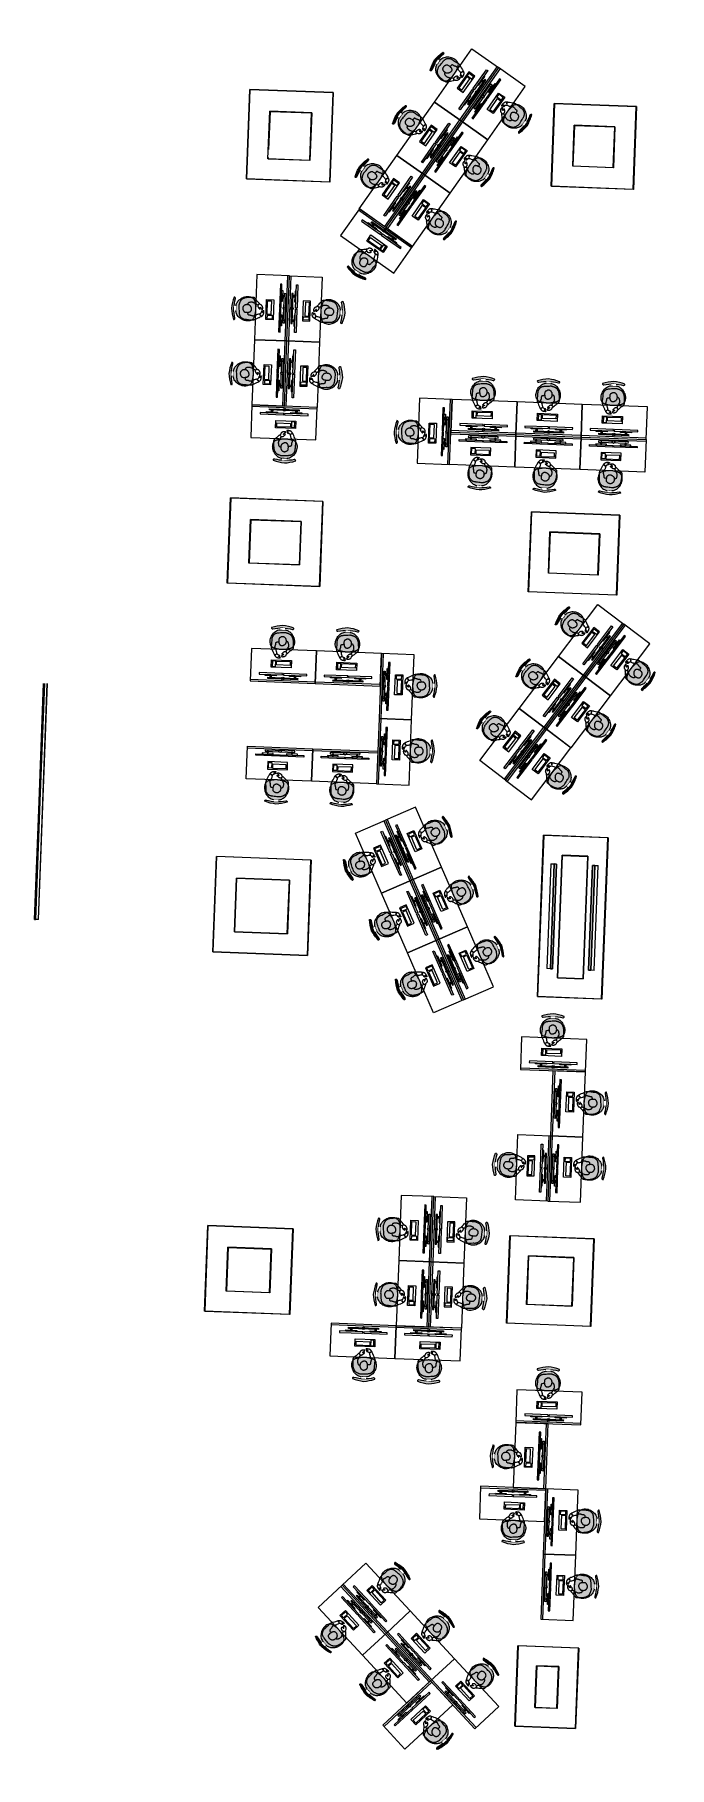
# Model space of a CAD drawing. Header units: millimetres. Extents: x 63654 to 78268, y 6383 to 46224.
import ezdxf

# ---------------------------------------------------------------- set-up
doc = ezdxf.new("R2010")
doc.units = ezdxf.units.MM
doc.header["$MEASUREMENT"] = 0
for name, color, linetype, lineweight in [('FURN-FILE', 211, 'Continuous', 0), ('FURN-WKST', 42, 'Continuous', 13), ('Q-CASE', 33, 'Continuous', 13)]:
    doc.layers.add(name, color=color, linetype=linetype, lineweight=lineweight)

# ---------------------------------------------------------------- blocks, each defined once
blk = doc.blocks.new('*U70')
at = {"linetype": 'ByBlock', "lineweight": -2, "extrusion": (0, 0, -1)}
h = blk.add_hatch(color=7, dxfattribs=at)
edge = h.paths.add_edge_path()
edge.add_spline(control_points=[(177, -145), (208, -138), (239, -120), (286, -39), (283, 112), (154, 269), (37, 282), (-13, 278)], knot_values=[0, 0, 0, 0, 0.127805, 0.173291, 0.430539, 0.788352, 1, 1, 1, 1], degree=3, periodic=0)
edge.add_spline(control_points=[(-13, 278), (-64, 278), (-179, 254), (-293, 87), (-282, -65), (-229, -141), (-196, -157), (-165, -161)], knot_values=[0, 0, 0, 0, 0.211648, 0.569461, 0.826709, 0.872195, 1, 1, 1, 1], degree=3, periodic=0)
edge.add_line((-165, -161), (-165, -161))
edge.add_arc((-20, 428), 606, 256.1357, 272.5726)
edge.add_arc((-20, 428), 606, 272.5725, 289.0094)
edge.add_line((177, -145), (177, -145))
blk.add_hatch(color=7, dxfattribs=at).paths.add_polyline_path([(240, 334, 0.058838), (-18, 378, 0.058838), (-271, 311), (-274, 308, 0.485231), (-240, 283, -0.059133), (-15, 320, -0.059133), (212, 304, 0.485231), (244, 331)])
at = {"color": 0, "linetype": 'ByBlock', "lineweight": -2, "extrusion": (0, 0, -1), "flags": 128}
blk.add_lwpolyline([(240, 334, 0.058838), (-18, 378), (-18, 378, 0.058838), (-271, 311), (-274, 308, 0.485231), (-240, 283), (-240, 283, -0.059133), (-15, 320, -0.059133), (212, 304), (212, 304, 0.485231), (244, 331), (240, 334)], format="xyb", close=True, dxfattribs=at)
at = {"color": 0, "linetype": 'ByBlock', "lineweight": -2}
blk.add_rational_spline([(-177, -145), (-208, -138), (-239, -120), (-286, -39), (-283, 112), (-154, 269), (-37, 282), (13, 278), (64, 278), (179, 254), (293, 87), (282, -65), (229, -141), (196, -157), (165, -161), (165, -161), (165, -161), (165, -161), (109, -175), (51, -180), (-7, -178), (-65, -175), (-122, -164), (-177, -145), (-177, -145), (-177, -145), (-177, -145)], [1, 1, 1, 1, 1, 1, 1, 1, 1, 1, 1, 1, 1, 1, 1, 1, 1, 1, 0.993153505411, 0.993153505411, 1, 0.993153505411, 0.993153505411, 1, 1, 1, 1], degree=3, knots=[0, 0, 0, 0, 0.021301, 0.028882, 0.071757, 0.131392, 0.166667, 0.166667, 0.166667, 0.201941, 0.261577, 0.304452, 0.312032, 0.333333, 0.333333, 0.333333, 0.5, 0.5, 0.5, 0.666667, 0.666667, 0.666667, 0.833333, 0.833333, 0.833333, 1, 1, 1, 1], dxfattribs=at)
blk.add_wipeout([(-38, 321), (68, 317), (66, 274), (-39, 278)], dxfattribs=at)
blk = doc.blocks.new('*U71')
at = {"color": 0, "linetype": 'ByBlock', "lineweight": -2, "extrusion": (0, 0, -1), "flags": 128}
for points in [[(68, 120), (62, 113), (57, 107), (53, 102), (50, 97), (48, 93), (46, 89), (45, 86), (44, 84), (43, 81), (42, 77), (42, 74), (41, 72), (41, 69), (41, 65), (42, 60), (44, 56), (45, 52), (47, 48), (49, 45), (51, 41), (55, 35), (59, 30), (63, 25), (71, 17), (83, 6), (95, -5), (95, -6), (96, -6), (96, -6), (96, -6), (96, -6), (96, -6), (96, -6), (97, -6), (97, -6), (97, -6), (98, -5), (98, -5), (98, -5), (99, -5), (99, -5), (99, -4), (100, -4), (100, -3), (100, -3), (101, -3), (101, -2), (101, -2), (102, -1), (102, 0), (103, 1), (103, 2), (103, 3), (103, 5), (103, 7), (103, 9), (102, 12), (101, 15), (99, 23), (98, 25), (98, 27), (97, 29), (97, 31), (97, 32), (97, 34), (97, 36), (97, 37), (97, 38), (98, 39), (98, 41), (100, 41), (101, 41), (102, 41), (103, 40), (105, 39), (106, 38), (108, 37), (109, 35), (111, 34), (114, 30), (117, 27), (120, 23), (131, 9), (135, 4), (138, 0), (141, -3), (144, -5), (146, -7), (147, -8), (149, -9), (150, -10), (151, -10), (152, -10), (153, -9), (154, -9), (154, -8), (155, -6), (156, -3), (157, 0), (157, 3), (158, 9), (159, 14), (159, 19), (159, 23), (159, 26), (158, 33), (157, 37), (157, 40), (155, 45), (154, 50), (151, 55), (149, 60), (147, 65), (145, 69), (143, 72), (141, 75), (137, 80), (134, 83), (132, 86), (128, 90), (124, 93), (122, 95), (120, 96), (118, 97), (116, 98), (114, 98), (111, 99), (98, 102), (95, 103), (92, 104), (91, 105), (89, 106), (86, 108), (85, 108), (84, 109), (84, 110), (82, 111), (81, 112), (81, 113), (80, 114), (79, 115), (78, 116), (78, 116), (78, 117), (76, 121), (76, 122), (75, 123), (75, 123), (75, 124), (74, 124), (74, 125), (59, 140), (36, 163), (14, 186), (0, 201), (-21, 224), (-32, 235), (-43, 246), (-44, 247), (-45, 248), (-46, 248), (-47, 249), (-48, 249), (-50, 250), (-52, 251), (-53, 251), (-55, 252), (-57, 252), (-59, 253), (-62, 253), (-65, 253), (-74, 253), (-91, 253), (-103, 253), (-122, 252), (-140, 250), (-165, 247), (-184, 245), (-212, 241), (-226, 239), (-240, 236), (-249, 234), (-256, 232), (-262, 230), (-268, 228), (-277, 225), (-284, 222), (-294, 216), (-305, 211), (-313, 206), (-319, 202), (-325, 198), (-330, 194), (-334, 190), (-337, 187), (-343, 182), (-347, 177), (-350, 174), (-354, 168), (-358, 162), (-362, 154), (-366, 147), (-369, 140), (-371, 135), (-375, 125), (-377, 117), (-381, 106), (-384, 94), (-388, 80), (-390, 69), (-392, 61), (-393, 55), (-393, 51), (-394, 48), (-394, 42), (-393, 37), (-392, 18), (-388, -10), (-385, -39), (-381, -70), (-377, -101), (-376, -110), (-375, -118), (-372, -131), (-370, -141), (-368, -148), (-365, -159), (-362, -170), (-359, -176), (-357, -182), (-354, -187), (-351, -191), (-348, -196), (-343, -203), (-337, -209), (-332, -214), (-328, -219), (-319, -226), (-312, -231), (-307, -234), (-298, -240), (-290, -244), (-283, -248), (-277, -250), (-272, -252), (-268, -254), (-264, -255), (-260, -256), (-254, -257), (-250, -258), (-246, -258), (-241, -259), (-236, -259), (-225, -259), (-207, -258), (-199, -258), (-190, -258), (-144, -259), (-97, -260), (-83, -260), (-72, -261), (-64, -260), (-57, -260), (-53, -260), (-46, -259), (-39, -258), (-35, -257), (-27, -255), (-21, -253), (-15, -251), (-10, -249), (-1, -245), (11, -239), (24, -232), (55, -215), (87, -199), (100, -191), (119, -181), (138, -170), (139, -169), (140, -168), (140, -167), (140, -166), (140, -165), (140, -164), (140, -163), (139, -162), (139, -161), (138, -160), (136, -158), (134, -156), (133, -155), (129, -151), (122, -145), (120, -143), (118, -141), (116, -139), (115, -138), (114, -136), (113, -135), (113, -135), (112, -133), (112, -132), (112, -132), (112, -131), (113, -130), (114, -129), (114, -129), (115, -129), (116, -129), (117, -130), (117, -130), (118, -131), (119, -132), (119, -133), (121, -135), (122, -137), (124, -140), (126, -144), (131, -153), (132, -156), (134, -158), (135, -160), (136, -162), (137, -163), (138, -164), (139, -164), (140, -165), (141, -165), (142, -165), (142, -165), (143, -165), (144, -165), (149, -161), (153, -158), (156, -155), (159, -152), (162, -150), (165, -147), (169, -143), (172, -139), (174, -137), (177, -132), (178, -130), (180, -127), (182, -123), (184, -119), (185, -115), (186, -111), (188, -104), (190, -98), (190, -93), (191, -89), (191, -81), (192, -69), (192, -57), (191, -54), (191, -50), (191, -48), (191, -45), (190, -43), (190, -41), (189, -40), (189, -37), (188, -35), (187, -34), (186, -32), (185, -30), (184, -29), (184, -29), (184, -29), (184, -29), (183, -29), (183, -29), (183, -29), (182, -29), (182, -29), (182, -29), (181, -30), (181, -30), (180, -31), (180, -31), (179, -32), (178, -33), (177, -35), (176, -37), (175, -38), (175, -38), (174, -39), (174, -40), (173, -40), (172, -42), (171, -44), (170, -47), (169, -49), (167, -53), (166, -57), (165, -60), (164, -63), (163, -65), (162, -67), (162, -69), (161, -70), (161, -71), (160, -73), (159, -74), (159, -74), (158, -75), (158, -76), (157, -76), (157, -76), (157, -75), (157, -75), (157, -75), (157, -74), (157, -74), (157, -73), (157, -72), (157, -71), (157, -69), (158, -68), (158, -67), (158, -64), (158, -62), (158, -59), (159, -57), (159, -56), (158, -54), (158, -53), (158, -51), (158, -50), (158, -49), (157, -48), (157, -48), (156, -47), (156, -46), (155, -46), (155, -46), (155, -45), (154, -45), (153, -44), (153, -44), (152, -43), (151, -43), (151, -43), (151, -43), (150, -42), (150, -42), (149, -42), (149, -42), (149, -42), (148, -42), (147, -42), (145, -43), (144, -44), (143, -45), (141, -46), (140, -47), (138, -51), (137, -54), (135, -58), (134, -61), (131, -69), (127, -82), (125, -87), (123, -91), (121, -95), (120, -98), (118, -100), (116, -104), (113, -107), (112, -109), (109, -111), (105, -112), (96, -116), (88, -118), (73, -123), (51, -129), (40, -132), (29, -136), (24, -138), (19, -141), (11, -145), (-4, -155), (-15, -162), (-19, -164), (-23, -166), (-29, -169), (-34, -171), (-38, -172), (-44, -173), (-46, -173), (-49, -173), (-53, -173), (-56, -173), (-61, -172), (-66, -171), (-71, -170), (-78, -167), (-90, -164), (-95, -163), (-101, -161), (-105, -161), (-108, -161), (-115, -160), (-126, -161), (-131, -161), (-134, -161), (-138, -160), (-140, -160), (-143, -160), (-147, -159), (-150, -157), (-153, -156), (-156, -154), (-158, -153), (-160, -152), (-161, -151), (-162, -150), (-164, -148), (-165, -146), (-166, -144), (-167, -142), (-168, -141), (-168, -139), (-173, -112), (-173, -111), (-176, -103), (-176, -102), (-177, -101), (-177, -101), (-177, -99), (-177, -98), (-177, -98), (-177, -97), (-177, -95), (-176, -94), (-176, -94), (-176, -93), (-175, -92), (-174, -92), (-174, -91), (-173, -91), (-172, -90), (-170, -90), (-169, -90), (-168, -90), (-166, -89), (-164, -89), (-159, -89), (-155, -89), (-152, -89), (-150, -89), (-149, -89), (-148, -88), (-146, -88), (-145, -87), (-140, -85), (-132, -81), (-129, -79), (-126, -78), (-124, -77), (-122, -75), (-119, -73), (-116, -71), (-114, -69), (-112, -66), (-110, -65), (-109, -63), (-107, -60), (-105, -57), (-104, -55), (-102, -52), (-101, -50), (-99, -46), (-98, -42), (-97, -39), (-96, -36), (-96, -33), (-95, -29), (-95, -26), (-95, -21), (-95, -16), (-95, -12), (-96, -6), (-97, -1), (-99, 4), (-100, 8), (-101, 11), (-103, 14), (-105, 20), (-107, 24), (-111, 30), (-114, 36), (-119, 42), (-122, 47), (-126, 51), (-129, 54), (-131, 57), (-134, 59), (-138, 63), (-142, 65), (-145, 67), (-149, 70), (-154, 72), (-157, 74), (-160, 75), (-162, 75), (-167, 77), (-170, 78), (-174, 78), (-177, 79), (-182, 79), (-186, 79), (-192, 79), (-198, 79), (-205, 79), (-211, 78), (-217, 78), (-222, 77), (-226, 76), (-230, 75), (-236, 74), (-241, 72), (-245, 71), (-250, 68), (-255, 65), (-259, 63), (-261, 61), (-264, 59), (-266, 58), (-271, 54), (-274, 50), (-277, 47), (-279, 45), (-283, 39), (-285, 35), (-289, 29), (-292, 22), (-294, 18), (-296, 14), (-297, 10), (-298, 7), (-299, 3), (-299, 0), (-300, -6), (-300, -12), (-299, -17), (-299, -21), (-298, -24), (-297, -31), (-296, -35), (-294, -39), (-292, -43), (-290, -48), (-285, -56), (-280, -63), (-276, -70), (-272, -75), (-269, -79), (-265, -83), (-262, -86), (-259, -88), (-257, -90), (-255, -91), (-251, -93), (-247, -95), (-245, -96), (-241, -96), (-237, -97), (-223, -97), (-212, -97), (-196, -97), (-180, -97)], [(44, 86), (20, 98), (-5, 109), (-21, 117), (-45, 128), (-70, 138), (-74, 140), (-79, 141), (-83, 142), (-86, 142), (-90, 143), (-97, 143), (-103, 143), (-108, 142), (-118, 141), (-125, 140), (-135, 138), (-146, 135), (-150, 134), (-155, 133), (-158, 132), (-162, 130), (-164, 129), (-167, 128), (-169, 127), (-172, 125), (-175, 123), (-177, 122), (-180, 119), (-182, 117), (-184, 115), (-185, 114), (-186, 112), (-187, 111), (-189, 108), (-190, 106), (-191, 103), (-192, 102), (-193, 100), (-194, 97), (-194, 95), (-195, 93), (-195, 90), (-195, 88), (-196, 83), (-196, 79)]]:
    blk.add_lwpolyline(points, dxfattribs=at)
blk = doc.blocks.new('*U72')
at = {"color": 0, "linetype": 'ByBlock', "lineweight": -2, "flags": 128}
for points in [[(-94, -227), (-76, 233), (94, 227), (76, -233), (-94, -227)], [(65, 132), (68, 205), (-58, 210), (-60, 136), (65, 132)], [(-38, -200), (-26, 114), (64, 111), (52, -204), (-38, -200)]]:
    blk.add_lwpolyline(points, close=True, dxfattribs=at)
blk = doc.blocks.new('wrk3')
at = {"layer": 'FURN-FILE', "color": 0, "linetype": 'Continuous', "lineweight": 0, "flags": 128}
for points in [[(200, 167), (740, 167), (740, 202), (200, 202), (200, 167)], [(345, 167), (595, 167), (595, 142), (345, 142), (345, 167)], [(407, 102), (1093, 102), (1093, 72), (407, 72), (407, 102)], [(457, 142), (482, 142), (482, 102), (457, 102), (457, 142)], [(760, 167), (1300, 167), (1300, 202), (760, 202), (760, 167)], [(905, 167), (1155, 167), (1155, 142), (905, 142), (905, 167)], [(1017, 142), (1043, 142), (1043, 102), (1017, 102), (1017, 142)]]:
    blk.add_lwpolyline(points, close=True, dxfattribs=at)
at = {"layer": 'FURN-FILE', "color": 0, "linetype": 'Continuous', "lineweight": 0}
blk.add_circle((750, 87), 30, dxfattribs=at)
at = {"layer": 'FURN-WKST', "color": 0}
blk.add_line((0, 40), (1500, 40), dxfattribs=at)
at = {"layer": 'FURN-FILE', "color": 0, "linetype": 'Continuous', "lineweight": 0, "extrusion": (0, 0, -1), "rotation": 2.212929250014386}
blk.add_blockref('*U70', (-706, 928), dxfattribs=at)
at = {"layer": 'FURN-FILE', "color": 0, "linetype": 'Continuous', "lineweight": 0, "rotation": 92.21320400544748}
blk.add_blockref('*U72', (706, 422), dxfattribs=at)
at = {"layer": 'FURN-WKST', "color": 0, "flags": 128}
blk.add_lwpolyline([(0, 0), (1500, 0), (1500, 750), (0, 750), (0, 0)], close=True, dxfattribs=at)
at = {"layer": 'FURN-FILE', "color": 0, "linetype": 'Continuous', "lineweight": 0, "extrusion": (0, 0, -1), "rotation": 92.21292925001441}
blk.add_blockref('*U71', (-713, 747), dxfattribs=at)
blk = doc.blocks.new('*U74')
at = {"linetype": 'ByBlock', "lineweight": -2, "extrusion": (0, 0, -1)}
h = blk.add_hatch(color=7, dxfattribs=at)
edge = h.paths.add_edge_path()
edge.add_spline(control_points=[(177, -145), (208, -138), (239, -120), (286, -39), (283, 112), (154, 269), (37, 282), (-13, 278)], knot_values=[0, 0, 0, 0, 0.127805, 0.173291, 0.430539, 0.788352, 1, 1, 1, 1], degree=3, periodic=0)
edge.add_spline(control_points=[(-13, 278), (-64, 278), (-179, 254), (-293, 87), (-282, -65), (-229, -141), (-196, -157), (-165, -161)], knot_values=[0, 0, 0, 0, 0.211648, 0.569461, 0.826709, 0.872195, 1, 1, 1, 1], degree=3, periodic=0)
edge.add_line((-165, -161), (-165, -161))
edge.add_arc((-20, 428), 606, 256.1357, 272.5726)
edge.add_arc((-20, 428), 606, 272.5725, 289.0094)
edge.add_line((177, -145), (177, -145))
blk.add_hatch(color=7, dxfattribs=at).paths.add_polyline_path([(240, 334, 0.058838), (-18, 378, 0.058838), (-271, 311), (-274, 308, 0.485231), (-240, 283, -0.059133), (-15, 320, -0.059133), (212, 304, 0.485231), (244, 331)])
at = {"color": 0, "linetype": 'ByBlock', "lineweight": -2, "extrusion": (0, 0, -1), "flags": 128}
blk.add_lwpolyline([(240, 334, 0.058838), (-18, 378), (-18, 378, 0.058838), (-271, 311), (-274, 308, 0.485231), (-240, 283), (-240, 283, -0.059133), (-15, 320, -0.059133), (212, 304), (212, 304, 0.485231), (244, 331), (240, 334)], format="xyb", close=True, dxfattribs=at)
at = {"color": 0, "linetype": 'ByBlock', "lineweight": -2}
blk.add_rational_spline([(-177, -145), (-208, -138), (-239, -120), (-286, -39), (-283, 112), (-154, 269), (-37, 282), (13, 278), (64, 278), (179, 254), (293, 87), (282, -65), (229, -141), (196, -157), (165, -161), (165, -161), (165, -161), (165, -161), (109, -175), (51, -180), (-7, -178), (-65, -175), (-122, -164), (-177, -145), (-177, -145), (-177, -145), (-177, -145)], [1, 1, 1, 1, 1, 1, 1, 1, 1, 1, 1, 1, 1, 1, 1, 1, 1, 1, 0.993153505411, 0.993153505411, 1, 0.993153505411, 0.993153505411, 1, 1, 1, 1], degree=3, knots=[0, 0, 0, 0, 0.021301, 0.028882, 0.071757, 0.131392, 0.166667, 0.166667, 0.166667, 0.201941, 0.261577, 0.304452, 0.312032, 0.333333, 0.333333, 0.333333, 0.5, 0.5, 0.5, 0.666667, 0.666667, 0.666667, 0.833333, 0.833333, 0.833333, 1, 1, 1, 1], dxfattribs=at)
blk.add_wipeout([(-38, 321), (68, 317), (66, 274), (-39, 278)], dxfattribs=at)
blk = doc.blocks.new('*U75')
at = {"color": 0, "linetype": 'ByBlock', "lineweight": -2, "extrusion": (0, 0, -1), "flags": 128}
for points in [[(68, 120), (62, 113), (57, 107), (53, 102), (50, 97), (48, 93), (46, 89), (45, 86), (44, 84), (43, 81), (42, 77), (42, 74), (41, 72), (41, 69), (41, 65), (42, 60), (44, 56), (45, 52), (47, 48), (49, 45), (51, 41), (55, 35), (59, 30), (63, 25), (71, 17), (83, 6), (95, -5), (95, -6), (96, -6), (96, -6), (96, -6), (96, -6), (96, -6), (96, -6), (97, -6), (97, -6), (97, -6), (98, -5), (98, -5), (98, -5), (99, -5), (99, -5), (99, -4), (100, -4), (100, -3), (100, -3), (101, -3), (101, -2), (101, -2), (102, -1), (102, 0), (103, 1), (103, 2), (103, 3), (103, 5), (103, 7), (103, 9), (102, 12), (101, 15), (99, 23), (98, 25), (98, 27), (97, 29), (97, 31), (97, 32), (97, 34), (97, 36), (97, 37), (97, 38), (98, 39), (98, 41), (100, 41), (101, 41), (102, 41), (103, 40), (105, 39), (106, 38), (108, 37), (109, 35), (111, 34), (114, 30), (117, 27), (120, 23), (131, 9), (135, 4), (138, 0), (141, -3), (144, -5), (146, -7), (147, -8), (149, -9), (150, -10), (151, -10), (152, -10), (153, -9), (154, -9), (154, -8), (155, -6), (156, -3), (157, 0), (157, 3), (158, 9), (159, 14), (159, 19), (159, 23), (159, 26), (158, 33), (157, 37), (157, 40), (155, 45), (154, 50), (151, 55), (149, 60), (147, 65), (145, 69), (143, 72), (141, 75), (137, 80), (134, 83), (132, 86), (128, 90), (124, 93), (122, 95), (120, 96), (118, 97), (116, 98), (114, 98), (111, 99), (98, 102), (95, 103), (92, 104), (91, 105), (89, 106), (86, 108), (85, 108), (84, 109), (84, 110), (82, 111), (81, 112), (81, 113), (80, 114), (79, 115), (78, 116), (78, 116), (78, 117), (76, 121), (76, 122), (75, 123), (75, 123), (75, 124), (74, 124), (74, 125), (59, 140), (36, 163), (14, 186), (0, 201), (-21, 224), (-32, 235), (-43, 246), (-44, 247), (-45, 248), (-46, 248), (-47, 249), (-48, 249), (-50, 250), (-52, 251), (-53, 251), (-55, 252), (-57, 252), (-59, 253), (-62, 253), (-65, 253), (-74, 253), (-91, 253), (-103, 253), (-122, 252), (-140, 250), (-165, 247), (-184, 245), (-212, 241), (-226, 239), (-240, 236), (-249, 234), (-256, 232), (-262, 230), (-268, 228), (-277, 225), (-284, 222), (-294, 216), (-305, 211), (-313, 206), (-319, 202), (-325, 198), (-330, 194), (-334, 190), (-337, 187), (-343, 182), (-347, 177), (-350, 174), (-354, 168), (-358, 162), (-362, 154), (-366, 147), (-369, 140), (-371, 135), (-375, 125), (-377, 117), (-381, 106), (-384, 94), (-388, 80), (-390, 69), (-392, 61), (-393, 55), (-393, 51), (-394, 48), (-394, 42), (-393, 37), (-392, 18), (-388, -10), (-385, -39), (-381, -70), (-377, -101), (-376, -110), (-375, -118), (-372, -131), (-370, -141), (-368, -148), (-365, -159), (-362, -170), (-359, -176), (-357, -182), (-354, -187), (-351, -191), (-348, -196), (-343, -203), (-337, -209), (-332, -214), (-328, -219), (-319, -226), (-312, -231), (-307, -234), (-298, -240), (-290, -244), (-283, -248), (-277, -250), (-272, -252), (-268, -254), (-264, -255), (-260, -256), (-254, -257), (-250, -258), (-246, -258), (-241, -259), (-236, -259), (-225, -259), (-207, -258), (-199, -258), (-190, -258), (-144, -259), (-97, -260), (-83, -260), (-72, -261), (-64, -260), (-57, -260), (-53, -260), (-46, -259), (-39, -258), (-35, -257), (-27, -255), (-21, -253), (-15, -251), (-10, -249), (-1, -245), (11, -239), (24, -232), (55, -215), (87, -199), (100, -191), (119, -181), (138, -170), (139, -169), (140, -168), (140, -167), (140, -166), (140, -165), (140, -164), (140, -163), (139, -162), (139, -161), (138, -160), (136, -158), (134, -156), (133, -155), (129, -151), (122, -145), (120, -143), (118, -141), (116, -139), (115, -138), (114, -136), (113, -135), (113, -135), (112, -133), (112, -132), (112, -132), (112, -131), (113, -130), (114, -129), (114, -129), (115, -129), (116, -129), (117, -130), (117, -130), (118, -131), (119, -132), (119, -133), (121, -135), (122, -137), (124, -140), (126, -144), (131, -153), (132, -156), (134, -158), (135, -160), (136, -162), (137, -163), (138, -164), (139, -164), (140, -165), (141, -165), (142, -165), (142, -165), (143, -165), (144, -165), (149, -161), (153, -158), (156, -155), (159, -152), (162, -150), (165, -147), (169, -143), (172, -139), (174, -137), (177, -132), (178, -130), (180, -127), (182, -123), (184, -119), (185, -115), (186, -111), (188, -104), (190, -98), (190, -93), (191, -89), (191, -81), (192, -69), (192, -57), (191, -54), (191, -50), (191, -48), (191, -45), (190, -43), (190, -41), (189, -40), (189, -37), (188, -35), (187, -34), (186, -32), (185, -30), (184, -29), (184, -29), (184, -29), (184, -29), (183, -29), (183, -29), (183, -29), (182, -29), (182, -29), (182, -29), (181, -30), (181, -30), (180, -31), (180, -31), (179, -32), (178, -33), (177, -35), (176, -37), (175, -38), (175, -38), (174, -39), (174, -40), (173, -40), (172, -42), (171, -44), (170, -47), (169, -49), (167, -53), (166, -57), (165, -60), (164, -63), (163, -65), (162, -67), (162, -69), (161, -70), (161, -71), (160, -73), (159, -74), (159, -74), (158, -75), (158, -76), (157, -76), (157, -76), (157, -75), (157, -75), (157, -75), (157, -74), (157, -74), (157, -73), (157, -72), (157, -71), (157, -69), (158, -68), (158, -67), (158, -64), (158, -62), (158, -59), (159, -57), (159, -56), (158, -54), (158, -53), (158, -51), (158, -50), (158, -49), (157, -48), (157, -48), (156, -47), (156, -46), (155, -46), (155, -46), (155, -45), (154, -45), (153, -44), (153, -44), (152, -43), (151, -43), (151, -43), (151, -43), (150, -42), (150, -42), (149, -42), (149, -42), (149, -42), (148, -42), (147, -42), (145, -43), (144, -44), (143, -45), (141, -46), (140, -47), (138, -51), (137, -54), (135, -58), (134, -61), (131, -69), (127, -82), (125, -87), (123, -91), (121, -95), (120, -98), (118, -100), (116, -104), (113, -107), (112, -109), (109, -111), (105, -112), (96, -116), (88, -118), (73, -123), (51, -129), (40, -132), (29, -136), (24, -138), (19, -141), (11, -145), (-4, -155), (-15, -162), (-19, -164), (-23, -166), (-29, -169), (-34, -171), (-38, -172), (-44, -173), (-46, -173), (-49, -173), (-53, -173), (-56, -173), (-61, -172), (-66, -171), (-71, -170), (-78, -167), (-90, -164), (-95, -163), (-101, -161), (-105, -161), (-108, -161), (-115, -160), (-126, -161), (-131, -161), (-134, -161), (-138, -160), (-140, -160), (-143, -160), (-147, -159), (-150, -157), (-153, -156), (-156, -154), (-158, -153), (-160, -152), (-161, -151), (-162, -150), (-164, -148), (-165, -146), (-166, -144), (-167, -142), (-168, -141), (-168, -139), (-173, -112), (-173, -111), (-176, -103), (-176, -102), (-177, -101), (-177, -101), (-177, -99), (-177, -98), (-177, -98), (-177, -97), (-177, -95), (-176, -94), (-176, -94), (-176, -93), (-175, -92), (-174, -92), (-174, -91), (-173, -91), (-172, -90), (-170, -90), (-169, -90), (-168, -90), (-166, -89), (-164, -89), (-159, -89), (-155, -89), (-152, -89), (-150, -89), (-149, -89), (-148, -88), (-146, -88), (-145, -87), (-140, -85), (-132, -81), (-129, -79), (-126, -78), (-124, -77), (-122, -75), (-119, -73), (-116, -71), (-114, -69), (-112, -66), (-110, -65), (-109, -63), (-107, -60), (-105, -57), (-104, -55), (-102, -52), (-101, -50), (-99, -46), (-98, -42), (-97, -39), (-96, -36), (-96, -33), (-95, -29), (-95, -26), (-95, -21), (-95, -16), (-95, -12), (-96, -6), (-97, -1), (-99, 4), (-100, 8), (-101, 11), (-103, 14), (-105, 20), (-107, 24), (-111, 30), (-114, 36), (-119, 42), (-122, 47), (-126, 51), (-129, 54), (-131, 57), (-134, 59), (-138, 63), (-142, 65), (-145, 67), (-149, 70), (-154, 72), (-157, 74), (-160, 75), (-162, 75), (-167, 77), (-170, 78), (-174, 78), (-177, 79), (-182, 79), (-186, 79), (-192, 79), (-198, 79), (-205, 79), (-211, 78), (-217, 78), (-222, 77), (-226, 76), (-230, 75), (-236, 74), (-241, 72), (-245, 71), (-250, 68), (-255, 65), (-259, 63), (-261, 61), (-264, 59), (-266, 58), (-271, 54), (-274, 50), (-277, 47), (-279, 45), (-283, 39), (-285, 35), (-289, 29), (-292, 22), (-294, 18), (-296, 14), (-297, 10), (-298, 7), (-299, 3), (-299, 0), (-300, -6), (-300, -12), (-299, -17), (-299, -21), (-298, -24), (-297, -31), (-296, -35), (-294, -39), (-292, -43), (-290, -48), (-285, -56), (-280, -63), (-276, -70), (-272, -75), (-269, -79), (-265, -83), (-262, -86), (-259, -88), (-257, -90), (-255, -91), (-251, -93), (-247, -95), (-245, -96), (-241, -96), (-237, -97), (-223, -97), (-212, -97), (-196, -97), (-180, -97)], [(44, 86), (20, 98), (-5, 109), (-21, 117), (-45, 128), (-70, 138), (-74, 140), (-79, 141), (-83, 142), (-86, 142), (-90, 143), (-97, 143), (-103, 143), (-108, 142), (-118, 141), (-125, 140), (-135, 138), (-146, 135), (-150, 134), (-155, 133), (-158, 132), (-162, 130), (-164, 129), (-167, 128), (-169, 127), (-172, 125), (-175, 123), (-177, 122), (-180, 119), (-182, 117), (-184, 115), (-185, 114), (-186, 112), (-187, 111), (-189, 108), (-190, 106), (-191, 103), (-192, 102), (-193, 100), (-194, 97), (-194, 95), (-195, 93), (-195, 90), (-195, 88), (-196, 83), (-196, 79)]]:
    blk.add_lwpolyline(points, dxfattribs=at)
blk = doc.blocks.new('*U76')
at = {"color": 0, "linetype": 'ByBlock', "lineweight": -2, "flags": 128}
for points in [[(-94, -227), (-76, 233), (94, 227), (76, -233), (-94, -227)], [(65, 132), (68, 205), (-58, 210), (-60, 136), (65, 132)], [(-38, -200), (-26, 114), (64, 111), (52, -204), (-38, -200)]]:
    blk.add_lwpolyline(points, close=True, dxfattribs=at)
blk = doc.blocks.new('wrk3_1')
at = {"layer": 'FURN-FILE', "color": 0, "linetype": 'Continuous', "lineweight": 0, "flags": 128}
for points in [[(200, 167), (740, 167), (740, 202), (200, 202), (200, 167)], [(345, 167), (595, 167), (595, 142), (345, 142), (345, 167)], [(407, 102), (1093, 102), (1093, 72), (407, 72), (407, 102)], [(457, 142), (482, 142), (482, 102), (457, 102), (457, 142)], [(760, 167), (1300, 167), (1300, 202), (760, 202), (760, 167)], [(905, 167), (1155, 167), (1155, 142), (905, 142), (905, 167)], [(1017, 142), (1043, 142), (1043, 102), (1017, 102), (1017, 142)]]:
    blk.add_lwpolyline(points, close=True, dxfattribs=at)
at = {"layer": 'FURN-FILE', "color": 0, "linetype": 'Continuous', "lineweight": 0}
blk.add_circle((750, 87), 30, dxfattribs=at)
at = {"layer": 'FURN-WKST', "color": 0}
blk.add_line((0, 40), (1500, 40), dxfattribs=at)
at = {"layer": 'FURN-FILE', "color": 0, "linetype": 'Continuous', "lineweight": 0, "extrusion": (0, 0, -1), "rotation": 2.212929250014386}
blk.add_blockref('*U74', (-706, 928), dxfattribs=at)
at = {"layer": 'FURN-FILE', "color": 0, "linetype": 'Continuous', "lineweight": 0, "rotation": 92.21320400544748}
blk.add_blockref('*U76', (706, 422), dxfattribs=at)
at = {"layer": 'FURN-WKST', "color": 0, "flags": 128}
blk.add_lwpolyline([(0, 0), (1500, 0), (1500, 750), (0, 750), (0, 0)], close=True, dxfattribs=at)
at = {"layer": 'FURN-FILE', "color": 0, "linetype": 'Continuous', "lineweight": 0, "extrusion": (0, 0, -1), "rotation": 92.21292925001441}
blk.add_blockref('*U75', (-713, 747), dxfattribs=at)
blk = doc.blocks.new('*U78')
at = {"linetype": 'ByBlock', "lineweight": -2}
h = blk.add_hatch(color=7, dxfattribs=at)
edge = h.paths.add_edge_path()
edge.add_spline(control_points=[(-177, -145), (-208, -138), (-239, -120), (-286, -39), (-283, 112), (-154, 269), (-37, 282), (13, 278)], knot_values=[0, 0, 0, 0, 0.127805, 0.173291, 0.430539, 0.788352, 1, 1, 1, 1], degree=3, periodic=0)
edge.add_spline(control_points=[(13, 278), (64, 278), (179, 254), (293, 87), (282, -65), (229, -141), (196, -157), (165, -161)], knot_values=[0, 0, 0, 0, 0.211648, 0.569461, 0.826709, 0.872195, 1, 1, 1, 1], degree=3, periodic=0)
edge.add_line((165, -161), (165, -161))
edge.add_arc((20, 428), 606, 267.4274, 283.8643, ccw=False)
edge.add_arc((20, 428), 606, 250.9906, 267.4275, ccw=False)
edge.add_line((-177, -145), (-177, -145))
blk.add_hatch(color=7, dxfattribs=at).paths.add_polyline_path([(-240, 334, -0.058838), (18, 378, -0.058838), (271, 311), (274, 308, -0.485231), (240, 283, 0.059133), (15, 320, 0.059133), (-212, 304, -0.485231), (-244, 331)])
at = {"color": 0, "linetype": 'ByBlock', "lineweight": -2, "flags": 128}
blk.add_lwpolyline([(-240, 334, -0.058838), (18, 378), (18, 378, -0.058838), (271, 311), (274, 308, -0.485231), (240, 283), (240, 283, 0.059133), (15, 320, 0.059133), (-212, 304), (-212, 304, -0.485231), (-244, 331), (-240, 334)], format="xyb", close=True, dxfattribs=at)
at = {"color": 0, "linetype": 'ByBlock', "lineweight": -2}
blk.add_rational_spline([(-177, -145), (-208, -138), (-239, -120), (-286, -39), (-283, 112), (-154, 269), (-37, 282), (13, 278), (64, 278), (179, 254), (293, 87), (282, -65), (229, -141), (196, -157), (165, -161), (165, -161), (165, -161), (165, -161), (109, -175), (51, -180), (-7, -178), (-65, -175), (-122, -164), (-177, -145), (-177, -145), (-177, -145), (-177, -145)], [1, 1, 1, 1, 1, 1, 1, 1, 1, 1, 1, 1, 1, 1, 1, 1, 1, 1, 0.993153505411, 0.993153505411, 1, 0.993153505411, 0.993153505411, 1, 1, 1, 1], degree=3, knots=[0, 0, 0, 0, 0.021301, 0.028882, 0.071757, 0.131392, 0.166667, 0.166667, 0.166667, 0.201941, 0.261577, 0.304452, 0.312032, 0.333333, 0.333333, 0.333333, 0.5, 0.5, 0.5, 0.666667, 0.666667, 0.666667, 0.833333, 0.833333, 0.833333, 1, 1, 1, 1], dxfattribs=at)
blk.add_wipeout([(-38, 321), (68, 317), (66, 274), (-39, 278)], dxfattribs=at)
blk = doc.blocks.new('*U79')
at = {"color": 0, "linetype": 'ByBlock', "lineweight": -2, "flags": 128}
for points in [[(-68, 120), (-65, 117), (-62, 114), (-59, 111), (-55, 106), (-51, 101), (-48, 96), (-46, 92), (-45, 89), (-43, 86), (-43, 83), (-42, 81), (-41, 77), (-41, 74), (-41, 72), (-41, 68), (-41, 65), (-43, 60), (-44, 56), (-46, 51), (-48, 47), (-50, 44), (-55, 37), (-59, 31), (-63, 25), (-67, 21), (-74, 14), (-79, 8), (-83, 5), (-89, -1), (-95, -5), (-95, -5), (-96, -6), (-96, -6), (-96, -6), (-96, -6), (-96, -6), (-97, -6), (-97, -6), (-97, -5), (-97, -5), (-98, -5), (-98, -5), (-98, -5), (-99, -4), (-99, -4), (-100, -4), (-100, -3), (-100, -3), (-101, -3), (-101, -2), (-101, -2), (-102, -1), (-103, 0), (-103, 1), (-103, 2), (-104, 3), (-104, 4), (-104, 6), (-104, 8), (-103, 10), (-103, 12), (-102, 16), (-99, 23), (-99, 26), (-98, 28), (-97, 29), (-97, 31), (-97, 32), (-97, 34), (-97, 36), (-97, 37), (-97, 38), (-98, 39), (-99, 41), (-100, 41), (-101, 41), (-102, 41), (-104, 40), (-105, 40), (-106, 38), (-108, 37), (-109, 36), (-113, 33), (-116, 29), (-118, 26), (-124, 18), (-129, 12), (-133, 7), (-137, 2), (-140, -1), (-143, -4), (-145, -6), (-147, -7), (-148, -8), (-149, -9), (-150, -9), (-151, -9), (-152, -9), (-153, -9), (-154, -9), (-154, -7), (-155, -6), (-156, -3), (-157, 0), (-157, 3), (-158, 6), (-159, 11), (-159, 16), (-159, 21), (-159, 24), (-159, 28), (-158, 34), (-157, 38), (-157, 41), (-155, 45), (-154, 50), (-151, 55), (-149, 60), (-146, 65), (-144, 69), (-142, 72), (-140, 75), (-137, 80), (-134, 83), (-132, 86), (-128, 90), (-124, 93), (-122, 95), (-120, 96), (-118, 97), (-116, 98), (-114, 98), (-111, 99), (-98, 102), (-95, 103), (-92, 104), (-91, 105), (-89, 106), (-86, 108), (-85, 108), (-84, 109), (-84, 110), (-82, 111), (-81, 112), (-81, 113), (-80, 114), (-79, 115), (-78, 116), (-78, 116), (-78, 117), (-77, 118), (-76, 121), (-76, 122), (-75, 123), (-75, 123), (-75, 124), (-74, 125), (-59, 140), (-36, 163), (-14, 186), (0, 201), (21, 224), (31, 235), (37, 240), (43, 246), (44, 247), (45, 248), (46, 248), (47, 249), (48, 249), (50, 250), (52, 251), (53, 251), (55, 252), (57, 252), (59, 253), (62, 253), (65, 253), (74, 253), (91, 253), (103, 253), (122, 252), (140, 250), (165, 247), (184, 245), (198, 243), (219, 240), (240, 236), (249, 234), (256, 232), (262, 230), (268, 228), (277, 225), (284, 222), (294, 216), (305, 211), (313, 206), (319, 202), (325, 198), (330, 194), (334, 190), (337, 187), (343, 182), (347, 177), (350, 173), (354, 168), (358, 162), (362, 154), (366, 147), (369, 140), (371, 135), (375, 125), (377, 117), (381, 106), (384, 94), (388, 80), (390, 69), (392, 61), (393, 55), (393, 51), (394, 48), (394, 42), (393, 37), (392, 18), (388, -10), (385, -39), (381, -70), (377, -101), (376, -110), (375, -118), (372, -131), (370, -141), (368, -148), (365, -159), (362, -170), (359, -176), (357, -182), (354, -187), (351, -191), (348, -196), (343, -203), (337, -209), (332, -214), (328, -219), (319, -226), (312, -231), (307, -234), (298, -240), (290, -244), (283, -248), (277, -250), (272, -252), (268, -254), (264, -255), (260, -256), (254, -257), (250, -258), (246, -258), (241, -259), (236, -259), (225, -259), (207, -258), (199, -258), (190, -258), (144, -259), (97, -260), (83, -260), (72, -261), (64, -260), (58, -260), (53, -260), (46, -259), (39, -258), (35, -257), (27, -255), (21, -253), (15, -251), (10, -249), (1, -245), (-11, -239), (-24, -232), (-55, -215), (-87, -199), (-100, -191), (-119, -181), (-138, -170), (-139, -169), (-140, -168), (-140, -167), (-140, -166), (-140, -165), (-140, -164), (-139, -163), (-139, -162), (-138, -161), (-137, -160), (-136, -158), (-134, -157), (-132, -155), (-128, -151), (-121, -145), (-118, -143), (-116, -141), (-115, -139), (-114, -138), (-113, -137), (-112, -136), (-112, -135), (-112, -134), (-112, -133), (-112, -132), (-112, -131), (-112, -131), (-113, -130), (-114, -129), (-115, -129), (-116, -129), (-117, -129), (-117, -130), (-118, -130), (-119, -131), (-120, -132), (-121, -133), (-122, -135), (-123, -137), (-134, -157), (-135, -160), (-136, -161), (-137, -162), (-138, -163), (-139, -164), (-139, -165), (-141, -165), (-142, -165), (-142, -165), (-143, -165), (-144, -165), (-149, -161), (-152, -158), (-156, -155), (-159, -152), (-162, -149), (-166, -145), (-170, -141), (-172, -138), (-176, -133), (-180, -127), (-182, -123), (-185, -119), (-186, -115), (-188, -111), (-189, -108), (-190, -105), (-191, -99), (-192, -94), (-192, -89), (-192, -81), (-192, -75), (-192, -57), (-191, -54), (-191, -50), (-191, -48), (-190, -45), (-190, -43), (-189, -42), (-189, -38), (-188, -36), (-187, -35), (-186, -32), (-185, -30), (-185, -29), (-184, -29), (-184, -29), (-184, -29), (-183, -29), (-183, -29), (-183, -29), (-183, -29), (-182, -29), (-182, -29), (-181, -29), (-181, -30), (-180, -30), (-180, -31), (-180, -31), (-179, -32), (-178, -33), (-177, -35), (-176, -37), (-175, -38), (-175, -38), (-174, -39), (-174, -40), (-173, -40), (-172, -42), (-171, -44), (-170, -46), (-169, -49), (-167, -53), (-165, -60), (-164, -63), (-163, -65), (-162, -67), (-161, -68), (-161, -70), (-160, -72), (-160, -73), (-159, -74), (-158, -75), (-158, -76), (-157, -76), (-157, -76), (-157, -76), (-157, -75), (-157, -75), (-157, -75), (-157, -74), (-157, -74), (-157, -73), (-157, -72), (-157, -71), (-157, -69), (-157, -68), (-158, -65), (-158, -62), (-158, -58), (-158, -56), (-158, -55), (-158, -54), (-158, -51), (-157, -50), (-157, -49), (-157, -48), (-157, -47), (-156, -47), (-156, -46), (-156, -46), (-155, -46), (-155, -45), (-154, -45), (-154, -44), (-153, -44), (-152, -43), (-152, -43), (-151, -43), (-151, -43), (-151, -42), (-150, -42), (-150, -42), (-149, -42), (-149, -42), (-149, -42), (-148, -42), (-147, -43), (-145, -43), (-144, -44), (-143, -45), (-142, -47), (-140, -50), (-138, -53), (-136, -57), (-135, -60), (-132, -68), (-127, -81), (-125, -86), (-124, -91), (-122, -95), (-120, -98), (-119, -100), (-116, -104), (-114, -107), (-112, -109), (-109, -111), (-107, -112), (-105, -112), (-96, -116), (-88, -118), (-73, -123), (-51, -129), (-39, -132), (-29, -136), (-24, -138), (-19, -141), (-11, -145), (4, -155), (15, -162), (19, -164), (26, -168), (32, -170), (36, -171), (40, -172), (44, -173), (49, -173), (53, -173), (56, -173), (61, -172), (66, -171), (71, -170), (78, -167), (90, -164), (95, -163), (101, -161), (105, -161), (108, -160), (115, -160), (126, -161), (131, -161), (134, -161), (138, -160), (140, -160), (143, -160), (147, -159), (150, -157), (153, -156), (156, -154), (158, -153), (160, -152), (161, -151), (162, -150), (163, -148), (165, -146), (166, -144), (167, -142), (168, -141), (168, -139), (173, -112), (173, -111), (174, -109), (175, -105), (176, -104), (176, -103), (176, -102), (176, -101), (177, -100), (177, -99), (177, -98), (177, -97), (177, -96), (177, -95), (176, -95), (176, -94), (176, -93), (175, -93), (175, -92), (174, -92), (173, -91), (172, -91), (171, -90), (169, -90), (168, -90), (166, -90), (164, -89), (159, -89), (155, -89), (152, -89), (150, -89), (149, -89), (148, -88), (146, -88), (145, -87), (135, -83), (132, -81), (129, -79), (126, -78), (124, -76), (122, -75), (119, -73), (116, -71), (114, -69), (112, -66), (110, -65), (109, -63), (107, -60), (105, -57), (104, -55), (102, -52), (101, -50), (99, -46), (98, -42), (97, -39), (96, -36), (96, -33), (95, -29), (95, -26), (95, -21), (95, -16), (95, -12), (96, -6), (98, -1), (99, 4), (100, 8), (101, 11), (104, 17), (106, 22), (108, 25), (111, 31), (114, 36), (117, 39), (121, 44), (124, 49), (127, 52), (130, 55), (133, 58), (135, 60), (139, 63), (143, 66), (146, 68), (150, 70), (154, 72), (157, 74), (160, 75), (162, 75), (166, 77), (170, 78), (174, 78), (177, 79), (182, 79), (186, 79), (192, 79), (198, 79), (205, 79), (211, 78), (217, 78), (222, 77), (226, 76), (230, 75), (236, 74), (241, 72), (244, 71), (250, 68), (255, 65), (259, 63), (262, 61), (264, 59), (267, 57), (271, 54), (274, 50), (277, 47), (279, 44), (283, 39), (286, 35), (289, 29), (292, 22), (294, 18), (296, 14), (297, 11), (298, 7), (299, 4), (299, -3), (300, -9), (300, -14), (299, -18), (299, -22), (298, -26), (297, -31), (295, -36), (294, -39), (292, -44), (290, -48), (285, -56), (280, -64), (276, -70), (272, -75), (268, -80), (265, -83), (262, -86), (259, -88), (257, -90), (255, -91), (251, -94), (247, -95), (245, -96), (241, -96), (237, -97), (223, -97), (212, -97), (196, -97), (180, -97)], [(-44, 86), (-20, 98), (5, 109), (21, 117), (45, 128), (70, 138), (74, 140), (79, 141), (83, 142), (86, 142), (90, 143), (97, 143), (103, 143), (108, 142), (118, 141), (125, 140), (135, 138), (146, 135), (151, 134), (155, 133), (159, 131), (162, 130), (164, 129), (167, 128), (169, 127), (172, 125), (175, 123), (177, 122), (180, 119), (182, 117), (184, 115), (185, 114), (186, 112), (187, 111), (189, 108), (190, 106), (191, 103), (192, 102), (193, 100), (194, 97), (194, 95), (195, 93), (195, 90), (195, 88), (196, 83), (196, 79)]]:
    blk.add_lwpolyline(points, dxfattribs=at)
blk = doc.blocks.new('*U80')
at = {"color": 0, "linetype": 'ByBlock', "lineweight": -2, "extrusion": (0, 0, -1), "flags": 128}
for points in [[(94, -227), (76, 233), (-94, 227), (-76, -233), (94, -227)], [(-65, 132), (-68, 205), (58, 210), (60, 136), (-65, 132)], [(38, -200), (26, 114), (-64, 111), (-52, -204), (38, -200)]]:
    blk.add_lwpolyline(points, close=True, dxfattribs=at)
blk = doc.blocks.new('wrk3_2')
at = {"layer": 'FURN-FILE', "color": 0, "linetype": 'Continuous', "lineweight": 0, "extrusion": (0, 0, -1), "flags": 128}
for points in [[(-200, 167), (-740, 167), (-740, 202), (-200, 202), (-200, 167)], [(-345, 167), (-595, 167), (-595, 142), (-345, 142), (-345, 167)], [(-407, 102), (-1093, 102), (-1093, 72), (-407, 72), (-407, 102)], [(-457, 142), (-483, 142), (-483, 102), (-457, 102), (-457, 142)], [(-760, 167), (-1300, 167), (-1300, 202), (-760, 202), (-760, 167)], [(-905, 167), (-1155, 167), (-1155, 142), (-905, 142), (-905, 167)], [(-1017, 142), (-1043, 142), (-1043, 102), (-1017, 102), (-1017, 142)]]:
    blk.add_lwpolyline(points, close=True, dxfattribs=at)
at = {"layer": 'FURN-FILE', "color": 0, "linetype": 'Continuous', "lineweight": 0, "extrusion": (0, 0, -1)}
blk.add_circle((-750, 87), 30, dxfattribs=at)
at = {"layer": 'FURN-WKST', "color": 0}
blk.add_line((0, 40), (1500, 40), dxfattribs=at)
at = {"layer": 'FURN-FILE', "color": 0, "linetype": 'Continuous', "lineweight": 0, "extrusion": (0, 0, -1), "rotation": 2.212929250014386}
blk.add_blockref('*U78', (-706, 928), dxfattribs=at)
at = {"layer": 'FURN-FILE', "color": 0, "linetype": 'Continuous', "lineweight": 0, "rotation": 92.21320400544748}
blk.add_blockref('*U80', (706, 422), dxfattribs=at)
at = {"layer": 'FURN-WKST', "color": 0, "extrusion": (0, 0, -1), "flags": 128}
blk.add_lwpolyline([(0, 0), (-1500, 0), (-1500, 750), (0, 750), (0, 0)], close=True, dxfattribs=at)
at = {"layer": 'FURN-FILE', "color": 0, "linetype": 'Continuous', "lineweight": 0, "extrusion": (0, 0, -1), "rotation": 92.21292925001441}
blk.add_blockref('*U79', (-713, 747), dxfattribs=at)
blk = doc.blocks.new('*U82')
at = {"linetype": 'ByBlock', "lineweight": -2}
h = blk.add_hatch(color=7, dxfattribs=at)
edge = h.paths.add_edge_path()
edge.add_spline(control_points=[(-177, -145), (-208, -138), (-239, -120), (-286, -39), (-283, 112), (-154, 269), (-37, 282), (13, 278)], knot_values=[0, 0, 0, 0, 0.127805, 0.173291, 0.430539, 0.788352, 1, 1, 1, 1], degree=3, periodic=0)
edge.add_spline(control_points=[(13, 278), (64, 278), (179, 254), (293, 87), (282, -65), (229, -141), (196, -157), (165, -161)], knot_values=[0, 0, 0, 0, 0.211648, 0.569461, 0.826709, 0.872195, 1, 1, 1, 1], degree=3, periodic=0)
edge.add_line((165, -161), (165, -161))
edge.add_arc((20, 428), 606, 267.4274, 283.8643, ccw=False)
edge.add_arc((20, 428), 606, 250.9906, 267.4275, ccw=False)
edge.add_line((-177, -145), (-177, -145))
blk.add_hatch(color=7, dxfattribs=at).paths.add_polyline_path([(-240, 334, -0.058838), (18, 378, -0.058838), (271, 311), (274, 308, -0.485231), (240, 283, 0.059133), (15, 320, 0.059133), (-212, 304, -0.485231), (-244, 331)])
at = {"color": 0, "linetype": 'ByBlock', "lineweight": -2, "flags": 128}
blk.add_lwpolyline([(-240, 334, -0.058838), (18, 378), (18, 378, -0.058838), (271, 311), (274, 308, -0.485231), (240, 283), (240, 283, 0.059133), (15, 320, 0.059133), (-212, 304), (-212, 304, -0.485231), (-244, 331), (-240, 334)], format="xyb", close=True, dxfattribs=at)
at = {"color": 0, "linetype": 'ByBlock', "lineweight": -2}
blk.add_rational_spline([(-177, -145), (-208, -138), (-239, -120), (-286, -39), (-283, 112), (-154, 269), (-37, 282), (13, 278), (64, 278), (179, 254), (293, 87), (282, -65), (229, -141), (196, -157), (165, -161), (165, -161), (165, -161), (165, -161), (109, -175), (51, -180), (-7, -178), (-65, -175), (-122, -164), (-177, -145), (-177, -145), (-177, -145), (-177, -145)], [1, 1, 1, 1, 1, 1, 1, 1, 1, 1, 1, 1, 1, 1, 1, 1, 1, 1, 0.993153505411, 0.993153505411, 1, 0.993153505411, 0.993153505411, 1, 1, 1, 1], degree=3, knots=[0, 0, 0, 0, 0.021301, 0.028882, 0.071757, 0.131392, 0.166667, 0.166667, 0.166667, 0.201941, 0.261577, 0.304452, 0.312032, 0.333333, 0.333333, 0.333333, 0.5, 0.5, 0.5, 0.666667, 0.666667, 0.666667, 0.833333, 0.833333, 0.833333, 1, 1, 1, 1], dxfattribs=at)
blk.add_wipeout([(-38, 321), (68, 317), (66, 274), (-39, 278)], dxfattribs=at)
blk = doc.blocks.new('*U83')
at = {"color": 0, "linetype": 'ByBlock', "lineweight": -2, "flags": 128}
for points in [[(-68, 120), (-65, 117), (-62, 114), (-59, 111), (-55, 106), (-51, 101), (-48, 96), (-46, 92), (-45, 89), (-43, 86), (-43, 83), (-42, 81), (-41, 77), (-41, 74), (-41, 72), (-41, 68), (-41, 65), (-43, 60), (-44, 56), (-46, 51), (-48, 47), (-50, 44), (-55, 37), (-59, 31), (-63, 25), (-67, 21), (-74, 14), (-79, 8), (-83, 5), (-89, -1), (-95, -5), (-95, -5), (-96, -6), (-96, -6), (-96, -6), (-96, -6), (-96, -6), (-97, -6), (-97, -6), (-97, -5), (-97, -5), (-98, -5), (-98, -5), (-98, -5), (-99, -4), (-99, -4), (-100, -4), (-100, -3), (-100, -3), (-101, -3), (-101, -2), (-101, -2), (-102, -1), (-103, 0), (-103, 1), (-103, 2), (-104, 3), (-104, 4), (-104, 6), (-104, 8), (-103, 10), (-103, 12), (-102, 16), (-99, 23), (-99, 26), (-98, 28), (-97, 29), (-97, 31), (-97, 32), (-97, 34), (-97, 36), (-97, 37), (-97, 38), (-98, 39), (-99, 41), (-100, 41), (-101, 41), (-102, 41), (-104, 40), (-105, 40), (-106, 38), (-108, 37), (-109, 36), (-113, 33), (-116, 29), (-118, 26), (-124, 18), (-129, 12), (-133, 7), (-137, 2), (-140, -1), (-143, -4), (-145, -6), (-147, -7), (-148, -8), (-149, -9), (-150, -9), (-151, -9), (-152, -9), (-153, -9), (-154, -9), (-154, -7), (-155, -6), (-156, -3), (-157, 0), (-157, 3), (-158, 6), (-159, 11), (-159, 16), (-159, 21), (-159, 24), (-159, 28), (-158, 34), (-157, 38), (-157, 41), (-155, 45), (-154, 50), (-151, 55), (-149, 60), (-146, 65), (-144, 69), (-142, 72), (-140, 75), (-137, 80), (-134, 83), (-132, 86), (-128, 90), (-124, 93), (-122, 95), (-120, 96), (-118, 97), (-116, 98), (-114, 98), (-111, 99), (-98, 102), (-95, 103), (-92, 104), (-91, 105), (-89, 106), (-86, 108), (-85, 108), (-84, 109), (-84, 110), (-82, 111), (-81, 112), (-81, 113), (-80, 114), (-79, 115), (-78, 116), (-78, 116), (-78, 117), (-77, 118), (-76, 121), (-76, 122), (-75, 123), (-75, 123), (-75, 124), (-74, 125), (-59, 140), (-36, 163), (-14, 186), (0, 201), (21, 224), (31, 235), (37, 240), (43, 246), (44, 247), (45, 248), (46, 248), (47, 249), (48, 249), (50, 250), (52, 251), (53, 251), (55, 252), (57, 252), (59, 253), (62, 253), (65, 253), (74, 253), (91, 253), (103, 253), (122, 252), (140, 250), (165, 247), (184, 245), (198, 243), (219, 240), (240, 236), (249, 234), (256, 232), (262, 230), (268, 228), (277, 225), (284, 222), (294, 216), (305, 211), (313, 206), (319, 202), (325, 198), (330, 194), (334, 190), (337, 187), (343, 182), (347, 177), (350, 173), (354, 168), (358, 162), (362, 154), (366, 147), (369, 140), (371, 135), (375, 125), (377, 117), (381, 106), (384, 94), (388, 80), (390, 69), (392, 61), (393, 55), (393, 51), (394, 48), (394, 42), (393, 37), (392, 18), (388, -10), (385, -39), (381, -70), (377, -101), (376, -110), (375, -118), (372, -131), (370, -141), (368, -148), (365, -159), (362, -170), (359, -176), (357, -182), (354, -187), (351, -191), (348, -196), (343, -203), (337, -209), (332, -214), (328, -219), (319, -226), (312, -231), (307, -234), (298, -240), (290, -244), (283, -248), (277, -250), (272, -252), (268, -254), (264, -255), (260, -256), (254, -257), (250, -258), (246, -258), (241, -259), (236, -259), (225, -259), (207, -258), (199, -258), (190, -258), (144, -259), (97, -260), (83, -260), (72, -261), (64, -260), (58, -260), (53, -260), (46, -259), (39, -258), (35, -257), (27, -255), (21, -253), (15, -251), (10, -249), (1, -245), (-11, -239), (-24, -232), (-55, -215), (-87, -199), (-100, -191), (-119, -181), (-138, -170), (-139, -169), (-140, -168), (-140, -167), (-140, -166), (-140, -165), (-140, -164), (-139, -163), (-139, -162), (-138, -161), (-137, -160), (-136, -158), (-134, -157), (-132, -155), (-128, -151), (-121, -145), (-118, -143), (-116, -141), (-115, -139), (-114, -138), (-113, -137), (-112, -136), (-112, -135), (-112, -134), (-112, -133), (-112, -132), (-112, -131), (-112, -131), (-113, -130), (-114, -129), (-115, -129), (-116, -129), (-117, -129), (-117, -130), (-118, -130), (-119, -131), (-120, -132), (-121, -133), (-122, -135), (-123, -137), (-134, -157), (-135, -160), (-136, -161), (-137, -162), (-138, -163), (-139, -164), (-139, -165), (-141, -165), (-142, -165), (-142, -165), (-143, -165), (-144, -165), (-149, -161), (-152, -158), (-156, -155), (-159, -152), (-162, -149), (-166, -145), (-170, -141), (-172, -138), (-176, -133), (-180, -127), (-182, -123), (-185, -119), (-186, -115), (-188, -111), (-189, -108), (-190, -105), (-191, -99), (-192, -94), (-192, -89), (-192, -81), (-192, -75), (-192, -57), (-191, -54), (-191, -50), (-191, -48), (-190, -45), (-190, -43), (-189, -42), (-189, -38), (-188, -36), (-187, -35), (-186, -32), (-185, -30), (-185, -29), (-184, -29), (-184, -29), (-184, -29), (-183, -29), (-183, -29), (-183, -29), (-183, -29), (-182, -29), (-182, -29), (-181, -29), (-181, -30), (-180, -30), (-180, -31), (-180, -31), (-179, -32), (-178, -33), (-177, -35), (-176, -37), (-175, -38), (-175, -38), (-174, -39), (-174, -40), (-173, -40), (-172, -42), (-171, -44), (-170, -46), (-169, -49), (-167, -53), (-165, -60), (-164, -63), (-163, -65), (-162, -67), (-161, -68), (-161, -70), (-160, -72), (-160, -73), (-159, -74), (-158, -75), (-158, -76), (-157, -76), (-157, -76), (-157, -76), (-157, -75), (-157, -75), (-157, -75), (-157, -74), (-157, -74), (-157, -73), (-157, -72), (-157, -71), (-157, -69), (-157, -68), (-158, -65), (-158, -62), (-158, -58), (-158, -56), (-158, -55), (-158, -54), (-158, -51), (-157, -50), (-157, -49), (-157, -48), (-157, -47), (-156, -47), (-156, -46), (-156, -46), (-155, -46), (-155, -45), (-154, -45), (-154, -44), (-153, -44), (-152, -43), (-152, -43), (-151, -43), (-151, -43), (-151, -42), (-150, -42), (-150, -42), (-149, -42), (-149, -42), (-149, -42), (-148, -42), (-147, -43), (-145, -43), (-144, -44), (-143, -45), (-142, -47), (-140, -50), (-138, -53), (-136, -57), (-135, -60), (-132, -68), (-127, -81), (-125, -86), (-124, -91), (-122, -95), (-120, -98), (-119, -100), (-116, -104), (-114, -107), (-112, -109), (-109, -111), (-107, -112), (-105, -112), (-96, -116), (-88, -118), (-73, -123), (-51, -129), (-39, -132), (-29, -136), (-24, -138), (-19, -141), (-11, -145), (4, -155), (15, -162), (19, -164), (26, -168), (32, -170), (36, -171), (40, -172), (44, -173), (49, -173), (53, -173), (56, -173), (61, -172), (66, -171), (71, -170), (78, -167), (90, -164), (95, -163), (101, -161), (105, -161), (108, -160), (115, -160), (126, -161), (131, -161), (134, -161), (138, -160), (140, -160), (143, -160), (147, -159), (150, -157), (153, -156), (156, -154), (158, -153), (160, -152), (161, -151), (162, -150), (163, -148), (165, -146), (166, -144), (167, -142), (168, -141), (168, -139), (173, -112), (173, -111), (174, -109), (175, -105), (176, -104), (176, -103), (176, -102), (176, -101), (177, -100), (177, -99), (177, -98), (177, -97), (177, -96), (177, -95), (176, -95), (176, -94), (176, -93), (175, -93), (175, -92), (174, -92), (173, -91), (172, -91), (171, -90), (169, -90), (168, -90), (166, -90), (164, -89), (159, -89), (155, -89), (152, -89), (150, -89), (149, -89), (148, -88), (146, -88), (145, -87), (135, -83), (132, -81), (129, -79), (126, -78), (124, -76), (122, -75), (119, -73), (116, -71), (114, -69), (112, -66), (110, -65), (109, -63), (107, -60), (105, -57), (104, -55), (102, -52), (101, -50), (99, -46), (98, -42), (97, -39), (96, -36), (96, -33), (95, -29), (95, -26), (95, -21), (95, -16), (95, -12), (96, -6), (98, -1), (99, 4), (100, 8), (101, 11), (104, 17), (106, 22), (108, 25), (111, 31), (114, 36), (117, 39), (121, 44), (124, 49), (127, 52), (130, 55), (133, 58), (135, 60), (139, 63), (143, 66), (146, 68), (150, 70), (154, 72), (157, 74), (160, 75), (162, 75), (166, 77), (170, 78), (174, 78), (177, 79), (182, 79), (186, 79), (192, 79), (198, 79), (205, 79), (211, 78), (217, 78), (222, 77), (226, 76), (230, 75), (236, 74), (241, 72), (244, 71), (250, 68), (255, 65), (259, 63), (262, 61), (264, 59), (267, 57), (271, 54), (274, 50), (277, 47), (279, 44), (283, 39), (286, 35), (289, 29), (292, 22), (294, 18), (296, 14), (297, 11), (298, 7), (299, 4), (299, -3), (300, -9), (300, -14), (299, -18), (299, -22), (298, -26), (297, -31), (295, -36), (294, -39), (292, -44), (290, -48), (285, -56), (280, -64), (276, -70), (272, -75), (268, -80), (265, -83), (262, -86), (259, -88), (257, -90), (255, -91), (251, -94), (247, -95), (245, -96), (241, -96), (237, -97), (223, -97), (212, -97), (196, -97), (180, -97)], [(-44, 86), (-20, 98), (5, 109), (21, 117), (45, 128), (70, 138), (74, 140), (79, 141), (83, 142), (86, 142), (90, 143), (97, 143), (103, 143), (108, 142), (118, 141), (125, 140), (135, 138), (146, 135), (151, 134), (155, 133), (159, 131), (162, 130), (164, 129), (167, 128), (169, 127), (172, 125), (175, 123), (177, 122), (180, 119), (182, 117), (184, 115), (185, 114), (186, 112), (187, 111), (189, 108), (190, 106), (191, 103), (192, 102), (193, 100), (194, 97), (194, 95), (195, 93), (195, 90), (195, 88), (196, 83), (196, 79)]]:
    blk.add_lwpolyline(points, dxfattribs=at)
blk = doc.blocks.new('*U84')
at = {"color": 0, "linetype": 'ByBlock', "lineweight": -2, "extrusion": (0, 0, -1), "flags": 128}
for points in [[(94, -227), (76, 233), (-94, 227), (-76, -233), (94, -227)], [(-65, 132), (-68, 205), (58, 210), (60, 136), (-65, 132)], [(38, -200), (26, 114), (-64, 111), (-52, -204), (38, -200)]]:
    blk.add_lwpolyline(points, close=True, dxfattribs=at)
blk = doc.blocks.new('wrk3_3')
at = {"layer": 'FURN-FILE', "color": 0, "linetype": 'Continuous', "lineweight": 0, "extrusion": (0, 0, -1), "flags": 128}
for points in [[(-200, 167), (-740, 167), (-740, 202), (-200, 202), (-200, 167)], [(-345, 167), (-595, 167), (-595, 142), (-345, 142), (-345, 167)], [(-407, 102), (-1093, 102), (-1093, 72), (-407, 72), (-407, 102)], [(-457, 142), (-483, 142), (-483, 102), (-457, 102), (-457, 142)], [(-760, 167), (-1300, 167), (-1300, 202), (-760, 202), (-760, 167)], [(-905, 167), (-1155, 167), (-1155, 142), (-905, 142), (-905, 167)], [(-1017, 142), (-1043, 142), (-1043, 102), (-1017, 102), (-1017, 142)]]:
    blk.add_lwpolyline(points, close=True, dxfattribs=at)
at = {"layer": 'FURN-FILE', "color": 0, "linetype": 'Continuous', "lineweight": 0, "extrusion": (0, 0, -1)}
blk.add_circle((-750, 87), 30, dxfattribs=at)
at = {"layer": 'FURN-WKST', "color": 0}
blk.add_line((0, 40), (1500, 40), dxfattribs=at)
at = {"layer": 'FURN-FILE', "color": 0, "linetype": 'Continuous', "lineweight": 0, "extrusion": (0, 0, -1), "rotation": 2.212929250014386}
blk.add_blockref('*U82', (-706, 928), dxfattribs=at)
at = {"layer": 'FURN-FILE', "color": 0, "linetype": 'Continuous', "lineweight": 0, "rotation": 92.21320400544748}
blk.add_blockref('*U84', (706, 422), dxfattribs=at)
at = {"layer": 'FURN-WKST', "color": 0, "extrusion": (0, 0, -1), "flags": 128}
blk.add_lwpolyline([(0, 0), (-1500, 0), (-1500, 750), (0, 750), (0, 0)], close=True, dxfattribs=at)
at = {"layer": 'FURN-FILE', "color": 0, "linetype": 'Continuous', "lineweight": 0, "extrusion": (0, 0, -1), "rotation": 92.21292925001441}
blk.add_blockref('*U83', (-713, 747), dxfattribs=at)
blk = doc.blocks.new('*U86')
at = {"linetype": 'ByBlock', "lineweight": -2, "extrusion": (0, 0, -1)}
h = blk.add_hatch(color=7, dxfattribs=at)
edge = h.paths.add_edge_path()
edge.add_spline(control_points=[(177, -145), (208, -138), (239, -120), (286, -39), (283, 112), (154, 269), (37, 282), (-13, 278)], knot_values=[0, 0, 0, 0, 0.127805, 0.173291, 0.430539, 0.788352, 1, 1, 1, 1], degree=3, periodic=0)
edge.add_spline(control_points=[(-13, 278), (-64, 278), (-179, 254), (-293, 87), (-282, -65), (-229, -141), (-196, -157), (-165, -161)], knot_values=[0, 0, 0, 0, 0.211648, 0.569461, 0.826709, 0.872195, 1, 1, 1, 1], degree=3, periodic=0)
edge.add_line((-165, -161), (-165, -161))
edge.add_arc((-20, 428), 606, 256.1357, 272.5726)
edge.add_arc((-20, 428), 606, 272.5725, 289.0094)
edge.add_line((177, -145), (177, -145))
blk.add_hatch(color=7, dxfattribs=at).paths.add_polyline_path([(240, 334, 0.058838), (-18, 378, 0.058838), (-271, 311), (-274, 308, 0.485231), (-240, 283, -0.059133), (-15, 320, -0.059133), (212, 304, 0.485231), (244, 331)])
at = {"color": 0, "linetype": 'ByBlock', "lineweight": -2, "extrusion": (0, 0, -1), "flags": 128}
blk.add_lwpolyline([(240, 334, 0.058838), (-18, 378), (-18, 378, 0.058838), (-271, 311), (-274, 308, 0.485231), (-240, 283), (-240, 283, -0.059133), (-15, 320, -0.059133), (212, 304), (212, 304, 0.485231), (244, 331), (240, 334)], format="xyb", close=True, dxfattribs=at)
at = {"color": 0, "linetype": 'ByBlock', "lineweight": -2}
blk.add_rational_spline([(-177, -145), (-208, -138), (-239, -120), (-286, -39), (-283, 112), (-154, 269), (-37, 282), (13, 278), (64, 278), (179, 254), (293, 87), (282, -65), (229, -141), (196, -157), (165, -161), (165, -161), (165, -161), (165, -161), (109, -175), (51, -180), (-7, -178), (-65, -175), (-122, -164), (-177, -145), (-177, -145), (-177, -145), (-177, -145)], [1, 1, 1, 1, 1, 1, 1, 1, 1, 1, 1, 1, 1, 1, 1, 1, 1, 1, 0.993153505411, 0.993153505411, 1, 0.993153505411, 0.993153505411, 1, 1, 1, 1], degree=3, knots=[0, 0, 0, 0, 0.021301, 0.028882, 0.071757, 0.131392, 0.166667, 0.166667, 0.166667, 0.201941, 0.261577, 0.304452, 0.312032, 0.333333, 0.333333, 0.333333, 0.5, 0.5, 0.5, 0.666667, 0.666667, 0.666667, 0.833333, 0.833333, 0.833333, 1, 1, 1, 1], dxfattribs=at)
blk.add_wipeout([(-38, 321), (68, 317), (66, 274), (-39, 278)], dxfattribs=at)
blk = doc.blocks.new('*U87')
at = {"color": 0, "linetype": 'ByBlock', "lineweight": -2, "extrusion": (0, 0, -1), "flags": 128}
for points in [[(68, 120), (62, 113), (57, 107), (53, 102), (50, 97), (48, 93), (46, 89), (45, 86), (44, 84), (43, 81), (42, 77), (42, 74), (41, 72), (41, 69), (41, 65), (42, 60), (44, 56), (45, 52), (47, 48), (49, 45), (51, 41), (55, 35), (59, 30), (63, 25), (71, 17), (83, 6), (95, -5), (95, -6), (96, -6), (96, -6), (96, -6), (96, -6), (96, -6), (96, -6), (97, -6), (97, -6), (97, -6), (98, -5), (98, -5), (98, -5), (99, -5), (99, -5), (99, -4), (100, -4), (100, -3), (100, -3), (101, -3), (101, -2), (101, -2), (102, -1), (102, 0), (103, 1), (103, 2), (103, 3), (103, 5), (103, 7), (103, 9), (102, 12), (101, 15), (99, 23), (98, 25), (98, 27), (97, 29), (97, 31), (97, 32), (97, 34), (97, 36), (97, 37), (97, 38), (98, 39), (98, 41), (100, 41), (101, 41), (102, 41), (103, 40), (105, 39), (106, 38), (108, 37), (109, 35), (111, 34), (114, 30), (117, 27), (120, 23), (131, 9), (135, 4), (138, 0), (141, -3), (144, -5), (146, -7), (147, -8), (149, -9), (150, -10), (151, -10), (152, -10), (153, -9), (154, -9), (154, -8), (155, -6), (156, -3), (157, 0), (157, 3), (158, 9), (159, 14), (159, 19), (159, 23), (159, 26), (158, 33), (157, 37), (157, 40), (155, 45), (154, 50), (151, 55), (149, 60), (147, 65), (145, 69), (143, 72), (141, 75), (137, 80), (134, 83), (132, 86), (128, 90), (124, 93), (122, 95), (120, 96), (118, 97), (116, 98), (114, 98), (111, 99), (98, 102), (95, 103), (92, 104), (91, 105), (89, 106), (86, 108), (85, 108), (84, 109), (84, 110), (82, 111), (81, 112), (81, 113), (80, 114), (79, 115), (78, 116), (78, 116), (78, 117), (76, 121), (76, 122), (75, 123), (75, 123), (75, 124), (74, 124), (74, 125), (59, 140), (36, 163), (14, 186), (0, 201), (-21, 224), (-32, 235), (-43, 246), (-44, 247), (-45, 248), (-46, 248), (-47, 249), (-48, 249), (-50, 250), (-52, 251), (-53, 251), (-55, 252), (-57, 252), (-59, 253), (-62, 253), (-65, 253), (-74, 253), (-91, 253), (-103, 253), (-122, 252), (-140, 250), (-165, 247), (-184, 245), (-212, 241), (-226, 239), (-240, 236), (-249, 234), (-256, 232), (-262, 230), (-268, 228), (-277, 225), (-284, 222), (-294, 216), (-305, 211), (-313, 206), (-319, 202), (-325, 198), (-330, 194), (-334, 190), (-337, 187), (-343, 182), (-347, 177), (-350, 174), (-354, 168), (-358, 162), (-362, 154), (-366, 147), (-369, 140), (-371, 135), (-375, 125), (-377, 117), (-381, 106), (-384, 94), (-388, 80), (-390, 69), (-392, 61), (-393, 55), (-393, 51), (-394, 48), (-394, 42), (-393, 37), (-392, 18), (-388, -10), (-385, -39), (-381, -70), (-377, -101), (-376, -110), (-375, -118), (-372, -131), (-370, -141), (-368, -148), (-365, -159), (-362, -170), (-359, -176), (-357, -182), (-354, -187), (-351, -191), (-348, -196), (-343, -203), (-337, -209), (-332, -214), (-328, -219), (-319, -226), (-312, -231), (-307, -234), (-298, -240), (-290, -244), (-283, -248), (-277, -250), (-272, -252), (-268, -254), (-264, -255), (-260, -256), (-254, -257), (-250, -258), (-246, -258), (-241, -259), (-236, -259), (-225, -259), (-207, -258), (-199, -258), (-190, -258), (-144, -259), (-97, -260), (-83, -260), (-72, -261), (-64, -260), (-57, -260), (-53, -260), (-46, -259), (-39, -258), (-35, -257), (-27, -255), (-21, -253), (-15, -251), (-10, -249), (-1, -245), (11, -239), (24, -232), (55, -215), (87, -199), (100, -191), (119, -181), (138, -170), (139, -169), (140, -168), (140, -167), (140, -166), (140, -165), (140, -164), (140, -163), (139, -162), (139, -161), (138, -160), (136, -158), (134, -156), (133, -155), (129, -151), (122, -145), (120, -143), (118, -141), (116, -139), (115, -138), (114, -136), (113, -135), (113, -135), (112, -133), (112, -132), (112, -132), (112, -131), (113, -130), (114, -129), (114, -129), (115, -129), (116, -129), (117, -130), (117, -130), (118, -131), (119, -132), (119, -133), (121, -135), (122, -137), (124, -140), (126, -144), (131, -153), (132, -156), (134, -158), (135, -160), (136, -162), (137, -163), (138, -164), (139, -164), (140, -165), (141, -165), (142, -165), (142, -165), (143, -165), (144, -165), (149, -161), (153, -158), (156, -155), (159, -152), (162, -150), (165, -147), (169, -143), (172, -139), (174, -137), (177, -132), (178, -130), (180, -127), (182, -123), (184, -119), (185, -115), (186, -111), (188, -104), (190, -98), (190, -93), (191, -89), (191, -81), (192, -69), (192, -57), (191, -54), (191, -50), (191, -48), (191, -45), (190, -43), (190, -41), (189, -40), (189, -37), (188, -35), (187, -34), (186, -32), (185, -30), (184, -29), (184, -29), (184, -29), (184, -29), (183, -29), (183, -29), (183, -29), (182, -29), (182, -29), (182, -29), (181, -30), (181, -30), (180, -31), (180, -31), (179, -32), (178, -33), (177, -35), (176, -37), (175, -38), (175, -38), (174, -39), (174, -40), (173, -40), (172, -42), (171, -44), (170, -47), (169, -49), (167, -53), (166, -57), (165, -60), (164, -63), (163, -65), (162, -67), (162, -69), (161, -70), (161, -71), (160, -73), (159, -74), (159, -74), (158, -75), (158, -76), (157, -76), (157, -76), (157, -75), (157, -75), (157, -75), (157, -74), (157, -74), (157, -73), (157, -72), (157, -71), (157, -69), (158, -68), (158, -67), (158, -64), (158, -62), (158, -59), (159, -57), (159, -56), (158, -54), (158, -53), (158, -51), (158, -50), (158, -49), (157, -48), (157, -48), (156, -47), (156, -46), (155, -46), (155, -46), (155, -45), (154, -45), (153, -44), (153, -44), (152, -43), (151, -43), (151, -43), (151, -43), (150, -42), (150, -42), (149, -42), (149, -42), (149, -42), (148, -42), (147, -42), (145, -43), (144, -44), (143, -45), (141, -46), (140, -47), (138, -51), (137, -54), (135, -58), (134, -61), (131, -69), (127, -82), (125, -87), (123, -91), (121, -95), (120, -98), (118, -100), (116, -104), (113, -107), (112, -109), (109, -111), (105, -112), (96, -116), (88, -118), (73, -123), (51, -129), (40, -132), (29, -136), (24, -138), (19, -141), (11, -145), (-4, -155), (-15, -162), (-19, -164), (-23, -166), (-29, -169), (-34, -171), (-38, -172), (-44, -173), (-46, -173), (-49, -173), (-53, -173), (-56, -173), (-61, -172), (-66, -171), (-71, -170), (-78, -167), (-90, -164), (-95, -163), (-101, -161), (-105, -161), (-108, -161), (-115, -160), (-126, -161), (-131, -161), (-134, -161), (-138, -160), (-140, -160), (-143, -160), (-147, -159), (-150, -157), (-153, -156), (-156, -154), (-158, -153), (-160, -152), (-161, -151), (-162, -150), (-164, -148), (-165, -146), (-166, -144), (-167, -142), (-168, -141), (-168, -139), (-173, -112), (-173, -111), (-176, -103), (-176, -102), (-177, -101), (-177, -101), (-177, -99), (-177, -98), (-177, -98), (-177, -97), (-177, -95), (-176, -94), (-176, -94), (-176, -93), (-175, -92), (-174, -92), (-174, -91), (-173, -91), (-172, -90), (-170, -90), (-169, -90), (-168, -90), (-166, -89), (-164, -89), (-159, -89), (-155, -89), (-152, -89), (-150, -89), (-149, -89), (-148, -88), (-146, -88), (-145, -87), (-140, -85), (-132, -81), (-129, -79), (-126, -78), (-124, -77), (-122, -75), (-119, -73), (-116, -71), (-114, -69), (-112, -66), (-110, -65), (-109, -63), (-107, -60), (-105, -57), (-104, -55), (-102, -52), (-101, -50), (-99, -46), (-98, -42), (-97, -39), (-96, -36), (-96, -33), (-95, -29), (-95, -26), (-95, -21), (-95, -16), (-95, -12), (-96, -6), (-97, -1), (-99, 4), (-100, 8), (-101, 11), (-103, 14), (-105, 20), (-107, 24), (-111, 30), (-114, 36), (-119, 42), (-122, 47), (-126, 51), (-129, 54), (-131, 57), (-134, 59), (-138, 63), (-142, 65), (-145, 67), (-149, 70), (-154, 72), (-157, 74), (-160, 75), (-162, 75), (-167, 77), (-170, 78), (-174, 78), (-177, 79), (-182, 79), (-186, 79), (-192, 79), (-198, 79), (-205, 79), (-211, 78), (-217, 78), (-222, 77), (-226, 76), (-230, 75), (-236, 74), (-241, 72), (-245, 71), (-250, 68), (-255, 65), (-259, 63), (-261, 61), (-264, 59), (-266, 58), (-271, 54), (-274, 50), (-277, 47), (-279, 45), (-283, 39), (-285, 35), (-289, 29), (-292, 22), (-294, 18), (-296, 14), (-297, 10), (-298, 7), (-299, 3), (-299, 0), (-300, -6), (-300, -12), (-299, -17), (-299, -21), (-298, -24), (-297, -31), (-296, -35), (-294, -39), (-292, -43), (-290, -48), (-285, -56), (-280, -63), (-276, -70), (-272, -75), (-269, -79), (-265, -83), (-262, -86), (-259, -88), (-257, -90), (-255, -91), (-251, -93), (-247, -95), (-245, -96), (-241, -96), (-237, -97), (-223, -97), (-212, -97), (-196, -97), (-180, -97)], [(44, 86), (20, 98), (-5, 109), (-21, 117), (-45, 128), (-70, 138), (-74, 140), (-79, 141), (-83, 142), (-86, 142), (-90, 143), (-97, 143), (-103, 143), (-108, 142), (-118, 141), (-125, 140), (-135, 138), (-146, 135), (-150, 134), (-155, 133), (-158, 132), (-162, 130), (-164, 129), (-167, 128), (-169, 127), (-172, 125), (-175, 123), (-177, 122), (-180, 119), (-182, 117), (-184, 115), (-185, 114), (-186, 112), (-187, 111), (-189, 108), (-190, 106), (-191, 103), (-192, 102), (-193, 100), (-194, 97), (-194, 95), (-195, 93), (-195, 90), (-195, 88), (-196, 83), (-196, 79)]]:
    blk.add_lwpolyline(points, dxfattribs=at)
blk = doc.blocks.new('*U88')
at = {"color": 0, "linetype": 'ByBlock', "lineweight": -2, "flags": 128}
for points in [[(-94, -227), (-76, 233), (94, 227), (76, -233), (-94, -227)], [(65, 132), (68, 205), (-58, 210), (-60, 136), (65, 132)], [(-38, -200), (-26, 114), (64, 111), (52, -204), (-38, -200)]]:
    blk.add_lwpolyline(points, close=True, dxfattribs=at)
blk = doc.blocks.new('wrk3_4')
at = {"layer": 'FURN-FILE', "color": 0, "linetype": 'Continuous', "lineweight": 0, "flags": 128}
for points in [[(200, 167), (740, 167), (740, 202), (200, 202), (200, 167)], [(345, 167), (595, 167), (595, 142), (345, 142), (345, 167)], [(407, 102), (1093, 102), (1093, 72), (407, 72), (407, 102)], [(457, 142), (482, 142), (482, 102), (457, 102), (457, 142)], [(760, 167), (1300, 167), (1300, 202), (760, 202), (760, 167)], [(905, 167), (1155, 167), (1155, 142), (905, 142), (905, 167)], [(1017, 142), (1043, 142), (1043, 102), (1017, 102), (1017, 142)]]:
    blk.add_lwpolyline(points, close=True, dxfattribs=at)
at = {"layer": 'FURN-FILE', "color": 0, "linetype": 'Continuous', "lineweight": 0}
blk.add_circle((750, 87), 30, dxfattribs=at)
at = {"layer": 'FURN-WKST', "color": 0}
blk.add_line((0, 40), (1500, 40), dxfattribs=at)
at = {"layer": 'FURN-FILE', "color": 0, "linetype": 'Continuous', "lineweight": 0, "extrusion": (0, 0, -1), "rotation": 2.212929250014386}
blk.add_blockref('*U86', (-706, 928), dxfattribs=at)
at = {"layer": 'FURN-FILE', "color": 0, "linetype": 'Continuous', "lineweight": 0, "rotation": 92.21320400544748}
blk.add_blockref('*U88', (706, 422), dxfattribs=at)
at = {"layer": 'FURN-WKST', "color": 0, "flags": 128}
blk.add_lwpolyline([(0, 0), (1500, 0), (1500, 750), (0, 750), (0, 0)], close=True, dxfattribs=at)
at = {"layer": 'FURN-FILE', "color": 0, "linetype": 'Continuous', "lineweight": 0, "extrusion": (0, 0, -1), "rotation": 92.21292925001437}
blk.add_blockref('*U87', (-713, 747), dxfattribs=at)
blk = doc.blocks.new('*U90')
at = {"linetype": 'ByBlock', "lineweight": -2, "extrusion": (0, 0, -1)}
h = blk.add_hatch(color=7, dxfattribs=at)
edge = h.paths.add_edge_path()
edge.add_spline(control_points=[(177, -145), (208, -138), (239, -120), (286, -39), (283, 112), (154, 269), (37, 282), (-13, 278)], knot_values=[0, 0, 0, 0, 0.127805, 0.173291, 0.430539, 0.788352, 1, 1, 1, 1], degree=3, periodic=0)
edge.add_spline(control_points=[(-13, 278), (-64, 278), (-179, 254), (-293, 87), (-282, -65), (-229, -141), (-196, -157), (-165, -161)], knot_values=[0, 0, 0, 0, 0.211648, 0.569461, 0.826709, 0.872195, 1, 1, 1, 1], degree=3, periodic=0)
edge.add_line((-165, -161), (-165, -161))
edge.add_arc((-20, 428), 606, 256.1357, 272.5726)
edge.add_arc((-20, 428), 606, 272.5725, 289.0094)
edge.add_line((177, -145), (177, -145))
blk.add_hatch(color=7, dxfattribs=at).paths.add_polyline_path([(240, 334, 0.058838), (-18, 378, 0.058838), (-271, 311), (-274, 308, 0.485231), (-240, 283, -0.059133), (-15, 320, -0.059133), (212, 304, 0.485231), (244, 331)])
at = {"color": 0, "linetype": 'ByBlock', "lineweight": -2, "extrusion": (0, 0, -1), "flags": 128}
blk.add_lwpolyline([(240, 334, 0.058838), (-18, 378), (-18, 378, 0.058838), (-271, 311), (-274, 308, 0.485231), (-240, 283), (-240, 283, -0.059133), (-15, 320, -0.059133), (212, 304), (212, 304, 0.485231), (244, 331), (240, 334)], format="xyb", close=True, dxfattribs=at)
at = {"color": 0, "linetype": 'ByBlock', "lineweight": -2}
blk.add_rational_spline([(-177, -145), (-208, -138), (-239, -120), (-286, -39), (-283, 112), (-154, 269), (-37, 282), (13, 278), (64, 278), (179, 254), (293, 87), (282, -65), (229, -141), (196, -157), (165, -161), (165, -161), (165, -161), (165, -161), (109, -175), (51, -180), (-7, -178), (-65, -175), (-122, -164), (-177, -145), (-177, -145), (-177, -145), (-177, -145)], [1, 1, 1, 1, 1, 1, 1, 1, 1, 1, 1, 1, 1, 1, 1, 1, 1, 1, 0.993153505411, 0.993153505411, 1, 0.993153505411, 0.993153505411, 1, 1, 1, 1], degree=3, knots=[0, 0, 0, 0, 0.021301, 0.028882, 0.071757, 0.131392, 0.166667, 0.166667, 0.166667, 0.201941, 0.261577, 0.304452, 0.312032, 0.333333, 0.333333, 0.333333, 0.5, 0.5, 0.5, 0.666667, 0.666667, 0.666667, 0.833333, 0.833333, 0.833333, 1, 1, 1, 1], dxfattribs=at)
blk.add_wipeout([(-38, 321), (68, 317), (66, 274), (-39, 278)], dxfattribs=at)
blk = doc.blocks.new('*U91')
at = {"color": 0, "linetype": 'ByBlock', "lineweight": -2, "extrusion": (0, 0, -1), "flags": 128}
for points in [[(68, 120), (65, 117), (62, 115), (60, 112), (59, 110), (57, 107), (54, 103), (52, 98), (50, 95), (49, 91), (47, 85), (45, 80), (43, 73), (41, 65), (41, 62), (41, 60), (40, 57), (41, 52), (42, 47), (43, 42), (45, 38), (46, 34), (48, 30), (50, 27), (55, 21), (59, 16), (63, 12), (67, 9), (70, 6), (73, 4), (79, 1), (83, -1), (86, -3), (91, -4), (95, -5), (95, -5), (96, -5), (96, -5), (96, -5), (97, -5), (97, -5), (97, -5), (98, -5), (98, -5), (99, -4), (99, -4), (99, -4), (100, -4), (100, -3), (100, -3), (101, -3), (101, -2), (101, -2), (101, -2), (102, -1), (102, -1), (102, 0), (102, 1), (103, 2), (103, 4), (103, 7), (102, 9), (102, 11), (101, 15), (100, 23), (99, 26), (99, 28), (98, 30), (98, 32), (98, 33), (97, 35), (97, 36), (97, 37), (97, 39), (97, 39), (98, 39), (98, 40), (99, 40), (100, 40), (101, 40), (102, 39), (104, 38), (105, 37), (107, 35), (109, 34), (112, 31), (141, 1), (144, -2), (146, -4), (148, -6), (150, -7), (151, -8), (152, -8), (153, -9), (154, -9), (154, -9), (155, -9), (155, -8), (155, -7), (155, -6), (155, -3), (155, -1), (155, 2), (155, 5), (155, 10), (155, 14), (156, 23), (156, 30), (156, 35), (156, 39), (155, 41), (155, 45), (154, 50), (153, 53), (152, 56), (151, 59), (148, 64), (146, 68), (144, 72), (142, 75), (140, 78), (136, 82), (133, 85), (131, 87), (128, 90), (124, 93), (122, 94), (120, 96), (118, 96), (116, 97), (113, 98), (99, 102), (95, 103), (93, 104), (91, 104), (89, 106), (87, 107), (86, 108), (85, 108), (84, 109), (84, 110), (83, 111), (82, 112), (81, 113), (80, 113), (80, 114), (79, 115), (78, 116), (78, 116), (78, 117), (76, 121), (76, 122), (75, 123), (75, 123), (75, 124), (74, 124), (74, 125), (59, 140), (36, 163), (14, 186), (-1, 201), (-21, 224), (-32, 235), (-43, 246), (-44, 247), (-45, 248), (-46, 248), (-47, 249), (-48, 249), (-50, 250), (-52, 251), (-53, 251), (-55, 252), (-57, 252), (-59, 252), (-62, 253), (-65, 253), (-74, 253), (-83, 253), (-97, 253), (-108, 253), (-124, 251), (-140, 250), (-165, 247), (-184, 245), (-198, 243), (-219, 240), (-229, 238), (-240, 236), (-249, 234), (-256, 232), (-263, 230), (-268, 228), (-277, 224), (-284, 221), (-295, 216), (-305, 211), (-312, 206), (-319, 202), (-325, 198), (-329, 194), (-333, 191), (-337, 188), (-343, 182), (-347, 177), (-350, 174), (-354, 168), (-358, 162), (-362, 154), (-366, 147), (-369, 140), (-371, 135), (-375, 125), (-377, 117), (-381, 106), (-384, 94), (-388, 80), (-390, 69), (-392, 61), (-393, 55), (-393, 51), (-394, 48), (-394, 43), (-393, 37), (-392, 18), (-388, -10), (-385, -39), (-381, -70), (-377, -101), (-376, -110), (-375, -118), (-372, -131), (-370, -141), (-366, -156), (-362, -170), (-359, -176), (-357, -182), (-354, -187), (-352, -191), (-349, -195), (-344, -203), (-338, -209), (-333, -215), (-328, -219), (-324, -223), (-316, -229), (-310, -233), (-300, -239), (-290, -244), (-283, -247), (-277, -250), (-272, -252), (-268, -253), (-264, -254), (-257, -256), (-252, -257), (-248, -258), (-242, -258), (-236, -259), (-230, -259), (-220, -259), (-205, -258), (-198, -258), (-190, -258), (-144, -259), (-97, -260), (-83, -260), (-72, -261), (-64, -260), (-58, -260), (-53, -260), (-46, -259), (-39, -258), (-35, -257), (-31, -256), (-24, -254), (-18, -252), (-12, -250), (-3, -246), (4, -243), (24, -232), (55, -215), (87, -199), (93, -195), (105, -188), (114, -183), (120, -180), (125, -177), (128, -175), (133, -172), (138, -170), (139, -169), (139, -168), (140, -167), (140, -166), (140, -165), (140, -164), (139, -163), (139, -162), (139, -161), (137, -159), (136, -156), (134, -154), (133, -152), (130, -148), (127, -145), (124, -142), (122, -140), (120, -138), (118, -136), (117, -135), (116, -134), (115, -133), (115, -132), (114, -131), (114, -131), (113, -130), (113, -130), (113, -130), (113, -130), (113, -130), (114, -130), (114, -131), (115, -132), (116, -132), (116, -133), (117, -134), (119, -136), (120, -138), (122, -140), (125, -144), (132, -151), (134, -154), (136, -156), (137, -158), (139, -159), (140, -160), (140, -161), (141, -162), (142, -163), (143, -164), (143, -164), (144, -164), (144, -165), (144, -164), (145, -164), (145, -164), (146, -164), (147, -163), (148, -162), (150, -161), (152, -160), (154, -158), (156, -157), (159, -154), (162, -151), (165, -148), (168, -146), (170, -143), (173, -139), (175, -136), (177, -134), (177, -132), (179, -130), (180, -127), (182, -119), (184, -111), (185, -105), (187, -93), (189, -84), (190, -71), (192, -57), (192, -55), (192, -53), (192, -51), (192, -48), (192, -44), (192, -42), (191, -39), (191, -37), (190, -36), (190, -35), (190, -34), (189, -33), (189, -32), (188, -32), (188, -31), (187, -30), (186, -30), (186, -30), (185, -30), (184, -30), (184, -30), (184, -30), (183, -30), (182, -30), (182, -31), (181, -31), (181, -32), (180, -32), (179, -33), (178, -34), (177, -35), (176, -37), (175, -38), (174, -39), (174, -40), (173, -40), (173, -41), (172, -42), (171, -44), (170, -47), (170, -49), (169, -51), (168, -60), (167, -63), (166, -65), (166, -67), (165, -69), (165, -70), (164, -72), (163, -72), (163, -73), (162, -74), (161, -75), (160, -75), (159, -75), (158, -76), (157, -75), (156, -75), (156, -75), (155, -75), (155, -74), (155, -74), (155, -73), (155, -73), (155, -72), (155, -71), (155, -69), (155, -68), (155, -66), (156, -64), (157, -59), (157, -57), (158, -55), (158, -54), (158, -53), (158, -52), (158, -50), (158, -49), (157, -49), (157, -48), (157, -47), (156, -47), (155, -46), (155, -45), (154, -45), (154, -44), (153, -44), (153, -43), (152, -43), (152, -43), (151, -43), (151, -42), (150, -42), (150, -42), (149, -42), (148, -42), (145, -42), (143, -43), (141, -43), (139, -44), (137, -45), (135, -47), (134, -48), (132, -49), (130, -53), (129, -56), (127, -60), (126, -64), (120, -93), (118, -96), (117, -99), (116, -101), (114, -105), (113, -107), (111, -109), (108, -111), (107, -112), (105, -112), (96, -116), (88, -118), (58, -127), (43, -131), (36, -134), (29, -136), (24, -138), (19, -141), (11, -145), (-3, -155), (-14, -162), (-18, -164), (-22, -166), (-28, -169), (-33, -171), (-37, -172), (-43, -173), (-46, -173), (-49, -173), (-53, -173), (-56, -173), (-59, -172), (-64, -171), (-69, -170), (-77, -168), (-89, -164), (-95, -163), (-101, -161), (-105, -161), (-108, -160), (-115, -160), (-127, -159), (-136, -159), (-142, -158), (-147, -157), (-150, -156), (-153, -155), (-156, -154), (-160, -152), (-161, -151), (-161, -151), (-163, -149), (-164, -147), (-165, -146), (-166, -144), (-167, -142), (-167, -140), (-168, -137), (-169, -134), (-170, -128), (-171, -120), (-172, -116), (-173, -112), (-173, -110), (-175, -106), (-175, -104), (-176, -102), (-176, -100), (-176, -99), (-177, -98), (-177, -97), (-177, -95), (-177, -94), (-176, -94), (-176, -93), (-176, -92), (-175, -92), (-175, -91), (-174, -91), (-173, -90), (-172, -90), (-171, -90), (-169, -89), (-168, -89), (-167, -89), (-164, -89), (-159, -89), (-155, -89), (-152, -89), (-150, -89), (-149, -89), (-148, -88), (-146, -88), (-145, -87), (-135, -82), (-131, -80), (-128, -79), (-126, -77), (-121, -74), (-118, -72), (-115, -70), (-114, -68), (-111, -66), (-109, -63), (-107, -61), (-106, -58), (-104, -56), (-102, -52), (-100, -48), (-99, -44), (-98, -41), (-97, -38), (-96, -35), (-96, -31), (-95, -27), (-95, -24), (-95, -20), (-95, -16), (-95, -12), (-96, -8), (-96, -5), (-97, -2), (-98, 3), (-100, 8), (-101, 12), (-102, 15), (-105, 20), (-107, 24), (-111, 30), (-114, 36), (-118, 41), (-122, 46), (-125, 50), (-128, 53), (-131, 56), (-133, 58), (-136, 60), (-140, 64), (-143, 66), (-146, 68), (-150, 70), (-154, 72), (-157, 74), (-160, 74), (-162, 75), (-166, 77), (-170, 78), (-173, 78), (-176, 79), (-181, 79), (-185, 79), (-191, 79), (-194, 79), (-198, 79), (-206, 79), (-212, 78), (-218, 77), (-223, 76), (-227, 75), (-235, 73), (-240, 71), (-244, 70), (-250, 68), (-255, 65), (-258, 64), (-261, 62), (-264, 61), (-266, 59), (-270, 56), (-274, 53), (-277, 50), (-279, 47), (-281, 44), (-283, 42), (-286, 37), (-288, 34), (-289, 31), (-291, 27), (-292, 22), (-294, 17), (-295, 13), (-296, 9), (-296, 5), (-297, -2), (-297, -8), (-297, -14), (-297, -18), (-296, -22), (-295, -29), (-294, -34), (-292, -41), (-290, -48), (-288, -52), (-286, -56), (-284, -60), (-283, -63), (-281, -66), (-276, -72), (-273, -77), (-269, -81), (-265, -84), (-262, -87), (-259, -89), (-257, -91), (-255, -92), (-250, -94), (-247, -95), (-245, -96), (-241, -96), (-237, -97), (-223, -97), (-201, -97), (-180, -97)], [(44, 86), (20, 98), (-5, 109), (-21, 117), (-33, 122), (-51, 130), (-70, 138), (-74, 140), (-79, 141), (-83, 142), (-86, 142), (-90, 142), (-97, 143), (-103, 142), (-108, 142), (-117, 141), (-124, 139), (-146, 135), (-151, 134), (-155, 133), (-159, 131), (-163, 130), (-165, 129), (-168, 128), (-170, 127), (-173, 124), (-176, 123), (-178, 121), (-180, 119), (-182, 117), (-184, 115), (-186, 112), (-188, 110), (-189, 107), (-190, 105), (-191, 103), (-192, 101), (-193, 98), (-194, 95), (-195, 93), (-195, 91), (-195, 88), (-196, 83), (-196, 79)]]:
    blk.add_lwpolyline(points, dxfattribs=at)
blk = doc.blocks.new('*U92')
at = {"color": 0, "linetype": 'ByBlock', "lineweight": -2, "flags": 128}
for points in [[(-94, -227), (-76, 233), (94, 227), (76, -233), (-94, -227)], [(65, 132), (68, 205), (-58, 210), (-60, 136), (65, 132)], [(-38, -200), (-26, 114), (64, 111), (52, -204), (-38, -200)]]:
    blk.add_lwpolyline(points, close=True, dxfattribs=at)
blk = doc.blocks.new('wrk3_5')
at = {"layer": 'FURN-FILE', "color": 0, "linetype": 'Continuous', "lineweight": 0, "flags": 128}
for points in [[(200, 167), (740, 167), (740, 202), (200, 202), (200, 167)], [(345, 167), (595, 167), (595, 142), (345, 142), (345, 167)], [(407, 102), (1093, 102), (1093, 72), (407, 72), (407, 102)], [(457, 142), (482, 142), (482, 102), (457, 102), (457, 142)], [(760, 167), (1300, 167), (1300, 202), (760, 202), (760, 167)], [(905, 167), (1155, 167), (1155, 142), (905, 142), (905, 167)], [(1017, 142), (1043, 142), (1043, 102), (1017, 102), (1017, 142)]]:
    blk.add_lwpolyline(points, close=True, dxfattribs=at)
at = {"layer": 'FURN-FILE', "color": 0, "linetype": 'Continuous', "lineweight": 0}
blk.add_circle((750, 87), 30, dxfattribs=at)
at = {"layer": 'FURN-WKST', "color": 0}
blk.add_line((0, 40), (1500, 40), dxfattribs=at)
at = {"layer": 'FURN-FILE', "color": 0, "linetype": 'Continuous', "lineweight": 0, "extrusion": (0, 0, -1), "rotation": 2.212929250014383}
blk.add_blockref('*U90', (-706, 928), dxfattribs=at)
at = {"layer": 'FURN-FILE', "color": 0, "linetype": 'Continuous', "lineweight": 0, "rotation": 92.21320400544748}
blk.add_blockref('*U92', (706, 422), dxfattribs=at)
at = {"layer": 'FURN-WKST', "color": 0, "flags": 128}
blk.add_lwpolyline([(0, 0), (1500, 0), (1500, 750), (0, 750), (0, 0)], close=True, dxfattribs=at)
at = {"layer": 'FURN-FILE', "color": 0, "linetype": 'Continuous', "lineweight": 0, "extrusion": (0, 0, -1), "rotation": 92.21292925001437}
blk.add_blockref('*U91', (-713, 747), dxfattribs=at)
blk = doc.blocks.new('*U94')
at = {"linetype": 'ByBlock', "lineweight": -2, "extrusion": (0, 0, -1)}
h = blk.add_hatch(color=7, dxfattribs=at)
edge = h.paths.add_edge_path()
edge.add_spline(control_points=[(177, -145), (208, -138), (239, -120), (286, -39), (283, 112), (154, 269), (37, 282), (-13, 278)], knot_values=[0, 0, 0, 0, 0.127805, 0.173291, 0.430539, 0.788352, 1, 1, 1, 1], degree=3, periodic=0)
edge.add_spline(control_points=[(-13, 278), (-64, 278), (-179, 254), (-293, 87), (-282, -65), (-229, -141), (-196, -157), (-165, -161)], knot_values=[0, 0, 0, 0, 0.211648, 0.569461, 0.826709, 0.872195, 1, 1, 1, 1], degree=3, periodic=0)
edge.add_line((-165, -161), (-165, -161))
edge.add_arc((-20, 428), 606, 256.1357, 272.5726)
edge.add_arc((-20, 428), 606, 272.5725, 289.0094)
edge.add_line((177, -145), (177, -145))
blk.add_hatch(color=7, dxfattribs=at).paths.add_polyline_path([(240, 334, 0.058838), (-18, 378, 0.058838), (-271, 311), (-274, 308, 0.485231), (-240, 283, -0.059133), (-15, 320, -0.059133), (212, 304, 0.485231), (244, 331)])
at = {"color": 0, "linetype": 'ByBlock', "lineweight": -2, "extrusion": (0, 0, -1), "flags": 128}
blk.add_lwpolyline([(240, 334, 0.058838), (-18, 378), (-18, 378, 0.058838), (-271, 311), (-274, 308, 0.485231), (-240, 283), (-240, 283, -0.059133), (-15, 320, -0.059133), (212, 304), (212, 304, 0.485231), (244, 331), (240, 334)], format="xyb", close=True, dxfattribs=at)
at = {"color": 0, "linetype": 'ByBlock', "lineweight": -2}
blk.add_rational_spline([(-177, -145), (-208, -138), (-239, -120), (-286, -39), (-283, 112), (-154, 269), (-37, 282), (13, 278), (64, 278), (179, 254), (293, 87), (282, -65), (229, -141), (196, -157), (165, -161), (165, -161), (165, -161), (165, -161), (109, -175), (51, -180), (-7, -178), (-65, -175), (-122, -164), (-177, -145), (-177, -145), (-177, -145), (-177, -145)], [1, 1, 1, 1, 1, 1, 1, 1, 1, 1, 1, 1, 1, 1, 1, 1, 1, 1, 0.993153505411, 0.993153505411, 1, 0.993153505411, 0.993153505411, 1, 1, 1, 1], degree=3, knots=[0, 0, 0, 0, 0.021301, 0.028882, 0.071757, 0.131392, 0.166667, 0.166667, 0.166667, 0.201941, 0.261577, 0.304452, 0.312032, 0.333333, 0.333333, 0.333333, 0.5, 0.5, 0.5, 0.666667, 0.666667, 0.666667, 0.833333, 0.833333, 0.833333, 1, 1, 1, 1], dxfattribs=at)
blk.add_wipeout([(-38, 321), (68, 317), (66, 274), (-39, 278)], dxfattribs=at)
blk = doc.blocks.new('*U95')
at = {"color": 0, "linetype": 'ByBlock', "lineweight": -2, "extrusion": (0, 0, -1), "flags": 128}
for points in [[(68, 120), (65, 117), (62, 115), (60, 112), (59, 110), (57, 107), (54, 103), (52, 98), (50, 95), (49, 91), (47, 85), (45, 80), (43, 73), (41, 65), (41, 62), (41, 60), (40, 57), (41, 52), (42, 47), (43, 42), (45, 38), (46, 34), (48, 30), (50, 27), (55, 21), (59, 16), (63, 12), (67, 9), (70, 6), (73, 4), (79, 1), (83, -1), (86, -3), (91, -4), (95, -5), (95, -5), (96, -5), (96, -5), (96, -5), (97, -5), (97, -5), (97, -5), (98, -5), (98, -5), (99, -4), (99, -4), (99, -4), (100, -4), (100, -3), (100, -3), (101, -3), (101, -2), (101, -2), (101, -2), (102, -1), (102, -1), (102, 0), (102, 1), (103, 2), (103, 4), (103, 7), (102, 9), (102, 11), (101, 15), (100, 23), (99, 26), (99, 28), (98, 30), (98, 32), (98, 33), (97, 35), (97, 36), (97, 37), (97, 39), (97, 39), (98, 39), (98, 40), (99, 40), (100, 40), (101, 40), (102, 39), (104, 38), (105, 37), (107, 35), (109, 34), (112, 31), (141, 1), (144, -2), (146, -4), (148, -6), (150, -7), (151, -8), (152, -8), (153, -9), (154, -9), (154, -9), (155, -9), (155, -8), (155, -7), (155, -6), (155, -3), (155, -1), (155, 2), (155, 5), (155, 10), (155, 14), (156, 23), (156, 30), (156, 35), (156, 39), (155, 41), (155, 45), (154, 50), (153, 53), (152, 56), (151, 59), (148, 64), (146, 68), (144, 72), (142, 75), (140, 78), (136, 82), (133, 85), (131, 87), (128, 90), (124, 93), (122, 94), (120, 96), (118, 96), (116, 97), (113, 98), (99, 102), (95, 103), (93, 104), (91, 104), (89, 106), (87, 107), (86, 108), (85, 108), (84, 109), (84, 110), (83, 111), (82, 112), (81, 113), (80, 113), (80, 114), (79, 115), (78, 116), (78, 116), (78, 117), (76, 121), (76, 122), (75, 123), (75, 123), (75, 124), (74, 124), (74, 125), (59, 140), (36, 163), (14, 186), (-1, 201), (-21, 224), (-32, 235), (-43, 246), (-44, 247), (-45, 248), (-46, 248), (-47, 249), (-48, 249), (-50, 250), (-52, 251), (-53, 251), (-55, 252), (-57, 252), (-59, 252), (-62, 253), (-65, 253), (-74, 253), (-83, 253), (-97, 253), (-108, 253), (-124, 251), (-140, 250), (-165, 247), (-184, 245), (-198, 243), (-219, 240), (-229, 238), (-240, 236), (-249, 234), (-256, 232), (-263, 230), (-268, 228), (-277, 224), (-284, 221), (-295, 216), (-305, 211), (-312, 206), (-319, 202), (-325, 198), (-329, 194), (-333, 191), (-337, 188), (-343, 182), (-347, 177), (-350, 174), (-354, 168), (-358, 162), (-362, 154), (-366, 147), (-369, 140), (-371, 135), (-375, 125), (-377, 117), (-381, 106), (-384, 94), (-388, 80), (-390, 69), (-392, 61), (-393, 55), (-393, 51), (-394, 48), (-394, 43), (-393, 37), (-392, 18), (-388, -10), (-385, -39), (-381, -70), (-377, -101), (-376, -110), (-375, -118), (-372, -131), (-370, -141), (-366, -156), (-362, -170), (-359, -176), (-357, -182), (-354, -187), (-352, -191), (-349, -195), (-344, -203), (-338, -209), (-333, -215), (-328, -219), (-324, -223), (-316, -229), (-310, -233), (-300, -239), (-290, -244), (-283, -247), (-277, -250), (-272, -252), (-268, -253), (-264, -254), (-257, -256), (-252, -257), (-248, -258), (-242, -258), (-236, -259), (-230, -259), (-220, -259), (-205, -258), (-198, -258), (-190, -258), (-144, -259), (-97, -260), (-83, -260), (-72, -261), (-64, -260), (-58, -260), (-53, -260), (-46, -259), (-39, -258), (-35, -257), (-31, -256), (-24, -254), (-18, -252), (-12, -250), (-3, -246), (4, -243), (24, -232), (55, -215), (87, -199), (93, -195), (105, -188), (114, -183), (120, -180), (125, -177), (128, -175), (133, -172), (138, -170), (139, -169), (139, -168), (140, -167), (140, -166), (140, -165), (140, -164), (139, -163), (139, -162), (139, -161), (137, -159), (136, -156), (134, -154), (133, -152), (130, -148), (127, -145), (124, -142), (122, -140), (120, -138), (118, -136), (117, -135), (116, -134), (115, -133), (115, -132), (114, -131), (114, -131), (113, -130), (113, -130), (113, -130), (113, -130), (113, -130), (114, -130), (114, -131), (115, -132), (116, -132), (116, -133), (117, -134), (119, -136), (120, -138), (122, -140), (125, -144), (132, -151), (134, -154), (136, -156), (137, -158), (139, -159), (140, -160), (140, -161), (141, -162), (142, -163), (143, -164), (143, -164), (144, -164), (144, -165), (144, -164), (145, -164), (145, -164), (146, -164), (147, -163), (148, -162), (150, -161), (152, -160), (154, -158), (156, -157), (159, -154), (162, -151), (165, -148), (168, -146), (170, -143), (173, -139), (175, -136), (177, -134), (177, -132), (179, -130), (180, -127), (182, -119), (184, -111), (185, -105), (187, -93), (189, -84), (190, -71), (192, -57), (192, -55), (192, -53), (192, -51), (192, -48), (192, -44), (192, -42), (191, -39), (191, -37), (190, -36), (190, -35), (190, -34), (189, -33), (189, -32), (188, -32), (188, -31), (187, -30), (186, -30), (186, -30), (185, -30), (184, -30), (184, -30), (184, -30), (183, -30), (182, -30), (182, -31), (181, -31), (181, -32), (180, -32), (179, -33), (178, -34), (177, -35), (176, -37), (175, -38), (174, -39), (174, -40), (173, -40), (173, -41), (172, -42), (171, -44), (170, -47), (170, -49), (169, -51), (168, -60), (167, -63), (166, -65), (166, -67), (165, -69), (165, -70), (164, -72), (163, -72), (163, -73), (162, -74), (161, -75), (160, -75), (159, -75), (158, -76), (157, -75), (156, -75), (156, -75), (155, -75), (155, -74), (155, -74), (155, -73), (155, -73), (155, -72), (155, -71), (155, -69), (155, -68), (155, -66), (156, -64), (157, -59), (157, -57), (158, -55), (158, -54), (158, -53), (158, -52), (158, -50), (158, -49), (157, -49), (157, -48), (157, -47), (156, -47), (155, -46), (155, -45), (154, -45), (154, -44), (153, -44), (153, -43), (152, -43), (152, -43), (151, -43), (151, -42), (150, -42), (150, -42), (149, -42), (148, -42), (145, -42), (143, -43), (141, -43), (139, -44), (137, -45), (135, -47), (134, -48), (132, -49), (130, -53), (129, -56), (127, -60), (126, -64), (120, -93), (118, -96), (117, -99), (116, -101), (114, -105), (113, -107), (111, -109), (108, -111), (107, -112), (105, -112), (96, -116), (88, -118), (58, -127), (43, -131), (36, -134), (29, -136), (24, -138), (19, -141), (11, -145), (-3, -155), (-14, -162), (-18, -164), (-22, -166), (-28, -169), (-33, -171), (-37, -172), (-43, -173), (-46, -173), (-49, -173), (-53, -173), (-56, -173), (-59, -172), (-64, -171), (-69, -170), (-77, -168), (-89, -164), (-95, -163), (-101, -161), (-105, -161), (-108, -160), (-115, -160), (-127, -159), (-136, -159), (-142, -158), (-147, -157), (-150, -156), (-153, -155), (-156, -154), (-160, -152), (-161, -151), (-161, -151), (-163, -149), (-164, -147), (-165, -146), (-166, -144), (-167, -142), (-167, -140), (-168, -137), (-169, -134), (-170, -128), (-171, -120), (-172, -116), (-173, -112), (-173, -110), (-175, -106), (-175, -104), (-176, -102), (-176, -100), (-176, -99), (-177, -98), (-177, -97), (-177, -95), (-177, -94), (-176, -94), (-176, -93), (-176, -92), (-175, -92), (-175, -91), (-174, -91), (-173, -90), (-172, -90), (-171, -90), (-169, -89), (-168, -89), (-167, -89), (-164, -89), (-159, -89), (-155, -89), (-152, -89), (-150, -89), (-149, -89), (-148, -88), (-146, -88), (-145, -87), (-135, -82), (-131, -80), (-128, -79), (-126, -77), (-121, -74), (-118, -72), (-115, -70), (-114, -68), (-111, -66), (-109, -63), (-107, -61), (-106, -58), (-104, -56), (-102, -52), (-100, -48), (-99, -44), (-98, -41), (-97, -38), (-96, -35), (-96, -31), (-95, -27), (-95, -24), (-95, -20), (-95, -16), (-95, -12), (-96, -8), (-96, -5), (-97, -2), (-98, 3), (-100, 8), (-101, 12), (-102, 15), (-105, 20), (-107, 24), (-111, 30), (-114, 36), (-118, 41), (-122, 46), (-125, 50), (-128, 53), (-131, 56), (-133, 58), (-136, 60), (-140, 64), (-143, 66), (-146, 68), (-150, 70), (-154, 72), (-157, 74), (-160, 74), (-162, 75), (-166, 77), (-170, 78), (-173, 78), (-176, 79), (-181, 79), (-185, 79), (-191, 79), (-194, 79), (-198, 79), (-206, 79), (-212, 78), (-218, 77), (-223, 76), (-227, 75), (-235, 73), (-240, 71), (-244, 70), (-250, 68), (-255, 65), (-258, 64), (-261, 62), (-264, 61), (-266, 59), (-270, 56), (-274, 53), (-277, 50), (-279, 47), (-281, 44), (-283, 42), (-286, 37), (-288, 34), (-289, 31), (-291, 27), (-292, 22), (-294, 17), (-295, 13), (-296, 9), (-296, 5), (-297, -2), (-297, -8), (-297, -14), (-297, -18), (-296, -22), (-295, -29), (-294, -34), (-292, -41), (-290, -48), (-288, -52), (-286, -56), (-284, -60), (-283, -63), (-281, -66), (-276, -72), (-273, -77), (-269, -81), (-265, -84), (-262, -87), (-259, -89), (-257, -91), (-255, -92), (-250, -94), (-247, -95), (-245, -96), (-241, -96), (-237, -97), (-223, -97), (-201, -97), (-180, -97)], [(44, 86), (20, 98), (-5, 109), (-21, 117), (-33, 122), (-51, 130), (-70, 138), (-74, 140), (-79, 141), (-83, 142), (-86, 142), (-90, 142), (-97, 143), (-103, 142), (-108, 142), (-117, 141), (-124, 139), (-146, 135), (-151, 134), (-155, 133), (-159, 131), (-163, 130), (-165, 129), (-168, 128), (-170, 127), (-173, 124), (-176, 123), (-178, 121), (-180, 119), (-182, 117), (-184, 115), (-186, 112), (-188, 110), (-189, 107), (-190, 105), (-191, 103), (-192, 101), (-193, 98), (-194, 95), (-195, 93), (-195, 91), (-195, 88), (-196, 83), (-196, 79)]]:
    blk.add_lwpolyline(points, dxfattribs=at)
blk = doc.blocks.new('*U96')
at = {"color": 0, "linetype": 'ByBlock', "lineweight": -2, "flags": 128}
for points in [[(-94, -227), (-76, 233), (94, 227), (76, -233), (-94, -227)], [(65, 132), (68, 205), (-58, 210), (-60, 136), (65, 132)], [(-38, -200), (-26, 114), (64, 111), (52, -204), (-38, -200)]]:
    blk.add_lwpolyline(points, close=True, dxfattribs=at)
blk = doc.blocks.new('wrk3_6')
at = {"layer": 'FURN-FILE', "color": 0, "linetype": 'Continuous', "lineweight": 0, "flags": 128}
for points in [[(200, 167), (740, 167), (740, 202), (200, 202), (200, 167)], [(345, 167), (595, 167), (595, 142), (345, 142), (345, 167)], [(407, 102), (1093, 102), (1093, 72), (407, 72), (407, 102)], [(457, 142), (482, 142), (482, 102), (457, 102), (457, 142)], [(760, 167), (1300, 167), (1300, 202), (760, 202), (760, 167)], [(905, 167), (1155, 167), (1155, 142), (905, 142), (905, 167)], [(1017, 142), (1043, 142), (1043, 102), (1017, 102), (1017, 142)]]:
    blk.add_lwpolyline(points, close=True, dxfattribs=at)
at = {"layer": 'FURN-FILE', "color": 0, "linetype": 'Continuous', "lineweight": 0}
blk.add_circle((750, 87), 30, dxfattribs=at)
at = {"layer": 'FURN-WKST', "color": 0}
blk.add_line((0, 40), (1500, 40), dxfattribs=at)
at = {"layer": 'FURN-FILE', "color": 0, "linetype": 'Continuous', "lineweight": 0, "extrusion": (0, 0, -1), "rotation": 2.212929250014383}
blk.add_blockref('*U94', (-706, 928), dxfattribs=at)
at = {"layer": 'FURN-FILE', "color": 0, "linetype": 'Continuous', "lineweight": 0, "rotation": 92.21320400544748}
blk.add_blockref('*U96', (706, 422), dxfattribs=at)
at = {"layer": 'FURN-WKST', "color": 0, "flags": 128}
blk.add_lwpolyline([(0, 0), (1500, 0), (1500, 750), (0, 750), (0, 0)], close=True, dxfattribs=at)
at = {"layer": 'FURN-FILE', "color": 0, "linetype": 'Continuous', "lineweight": 0, "extrusion": (0, 0, -1), "rotation": 92.21292925001437}
blk.add_blockref('*U95', (-713, 747), dxfattribs=at)
blk = doc.blocks.new('*U98')
at = {"linetype": 'ByBlock', "lineweight": -2, "extrusion": (0, 0, -1)}
h = blk.add_hatch(color=7, dxfattribs=at)
edge = h.paths.add_edge_path()
edge.add_spline(control_points=[(177, -145), (208, -138), (239, -120), (286, -39), (283, 112), (154, 269), (37, 282), (-13, 278)], knot_values=[0, 0, 0, 0, 0.127805, 0.173291, 0.430539, 0.788352, 1, 1, 1, 1], degree=3, periodic=0)
edge.add_spline(control_points=[(-13, 278), (-64, 278), (-179, 254), (-293, 87), (-282, -65), (-229, -141), (-196, -157), (-165, -161)], knot_values=[0, 0, 0, 0, 0.211648, 0.569461, 0.826709, 0.872195, 1, 1, 1, 1], degree=3, periodic=0)
edge.add_line((-165, -161), (-165, -161))
edge.add_arc((-20, 428), 606, 256.1357, 272.5726)
edge.add_arc((-20, 428), 606, 272.5725, 289.0094)
edge.add_line((177, -145), (177, -145))
blk.add_hatch(color=7, dxfattribs=at).paths.add_polyline_path([(240, 334, 0.058838), (-18, 378, 0.058838), (-271, 311), (-274, 308, 0.485231), (-240, 283, -0.059133), (-15, 320, -0.059133), (212, 304, 0.485231), (244, 331)])
at = {"color": 0, "linetype": 'ByBlock', "lineweight": -2, "extrusion": (0, 0, -1), "flags": 128}
blk.add_lwpolyline([(240, 334, 0.058838), (-18, 378), (-18, 378, 0.058838), (-271, 311), (-274, 308, 0.485231), (-240, 283), (-240, 283, -0.059133), (-15, 320, -0.059133), (212, 304), (212, 304, 0.485231), (244, 331), (240, 334)], format="xyb", close=True, dxfattribs=at)
at = {"color": 0, "linetype": 'ByBlock', "lineweight": -2}
blk.add_rational_spline([(-177, -145), (-208, -138), (-239, -120), (-286, -39), (-283, 112), (-154, 269), (-37, 282), (13, 278), (64, 278), (179, 254), (293, 87), (282, -65), (229, -141), (196, -157), (165, -161), (165, -161), (165, -161), (165, -161), (109, -175), (51, -180), (-7, -178), (-65, -175), (-122, -164), (-177, -145), (-177, -145), (-177, -145), (-177, -145)], [1, 1, 1, 1, 1, 1, 1, 1, 1, 1, 1, 1, 1, 1, 1, 1, 1, 1, 0.993153505411, 0.993153505411, 1, 0.993153505411, 0.993153505411, 1, 1, 1, 1], degree=3, knots=[0, 0, 0, 0, 0.021301, 0.028882, 0.071757, 0.131392, 0.166667, 0.166667, 0.166667, 0.201941, 0.261577, 0.304452, 0.312032, 0.333333, 0.333333, 0.333333, 0.5, 0.5, 0.5, 0.666667, 0.666667, 0.666667, 0.833333, 0.833333, 0.833333, 1, 1, 1, 1], dxfattribs=at)
blk.add_wipeout([(-38, 321), (68, 317), (66, 274), (-39, 278)], dxfattribs=at)
blk = doc.blocks.new('*U99')
at = {"color": 0, "linetype": 'ByBlock', "lineweight": -2, "extrusion": (0, 0, -1), "flags": 128}
for points in [[(68, 120), (65, 117), (62, 115), (60, 112), (59, 110), (57, 107), (54, 103), (52, 98), (50, 95), (49, 91), (47, 85), (45, 80), (43, 73), (41, 65), (41, 62), (41, 60), (40, 57), (41, 52), (42, 47), (43, 42), (45, 38), (46, 34), (48, 30), (50, 27), (55, 21), (59, 16), (63, 12), (67, 9), (70, 6), (73, 4), (79, 1), (83, -1), (86, -3), (91, -4), (95, -5), (95, -5), (96, -5), (96, -5), (96, -5), (97, -5), (97, -5), (97, -5), (98, -5), (98, -5), (99, -4), (99, -4), (99, -4), (100, -4), (100, -3), (100, -3), (101, -3), (101, -2), (101, -2), (101, -2), (102, -1), (102, -1), (102, 0), (102, 1), (103, 2), (103, 4), (103, 7), (102, 9), (102, 11), (101, 15), (100, 23), (99, 26), (99, 28), (98, 30), (98, 32), (98, 33), (97, 35), (97, 36), (97, 37), (97, 39), (97, 39), (98, 39), (98, 40), (99, 40), (100, 40), (101, 40), (102, 39), (104, 38), (105, 37), (107, 35), (109, 34), (112, 31), (141, 1), (144, -2), (146, -4), (148, -6), (150, -7), (151, -8), (152, -8), (153, -9), (154, -9), (154, -9), (155, -9), (155, -8), (155, -7), (155, -6), (155, -3), (155, -1), (155, 2), (155, 5), (155, 10), (155, 14), (156, 23), (156, 30), (156, 35), (156, 39), (155, 41), (155, 45), (154, 50), (153, 53), (152, 56), (151, 59), (148, 64), (146, 68), (144, 72), (142, 75), (140, 78), (136, 82), (133, 85), (131, 87), (128, 90), (124, 93), (122, 94), (120, 96), (118, 96), (116, 97), (113, 98), (99, 102), (95, 103), (93, 104), (91, 104), (89, 106), (87, 107), (86, 108), (85, 108), (84, 109), (84, 110), (83, 111), (82, 112), (81, 113), (80, 113), (80, 114), (79, 115), (78, 116), (78, 116), (78, 117), (76, 121), (76, 122), (75, 123), (75, 123), (75, 124), (74, 124), (74, 125), (59, 140), (36, 163), (14, 186), (-1, 201), (-21, 224), (-32, 235), (-43, 246), (-44, 247), (-45, 248), (-46, 248), (-47, 249), (-48, 249), (-50, 250), (-52, 251), (-53, 251), (-55, 252), (-57, 252), (-59, 252), (-62, 253), (-65, 253), (-74, 253), (-83, 253), (-97, 253), (-108, 253), (-124, 251), (-140, 250), (-165, 247), (-184, 245), (-198, 243), (-219, 240), (-229, 238), (-240, 236), (-249, 234), (-256, 232), (-263, 230), (-268, 228), (-277, 224), (-284, 221), (-295, 216), (-305, 211), (-312, 206), (-319, 202), (-325, 198), (-329, 194), (-333, 191), (-337, 188), (-343, 182), (-347, 177), (-350, 174), (-354, 168), (-358, 162), (-362, 154), (-366, 147), (-369, 140), (-371, 135), (-375, 125), (-377, 117), (-381, 106), (-384, 94), (-388, 80), (-390, 69), (-392, 61), (-393, 55), (-393, 51), (-394, 48), (-394, 43), (-393, 37), (-392, 18), (-388, -10), (-385, -39), (-381, -70), (-377, -101), (-376, -110), (-375, -118), (-372, -131), (-370, -141), (-366, -156), (-362, -170), (-359, -176), (-357, -182), (-354, -187), (-352, -191), (-349, -195), (-344, -203), (-338, -209), (-333, -215), (-328, -219), (-324, -223), (-316, -229), (-310, -233), (-300, -239), (-290, -244), (-283, -247), (-277, -250), (-272, -252), (-268, -253), (-264, -254), (-257, -256), (-252, -257), (-248, -258), (-242, -258), (-236, -259), (-230, -259), (-220, -259), (-205, -258), (-198, -258), (-190, -258), (-144, -259), (-97, -260), (-83, -260), (-72, -261), (-64, -260), (-58, -260), (-53, -260), (-46, -259), (-39, -258), (-35, -257), (-31, -256), (-24, -254), (-18, -252), (-12, -250), (-3, -246), (4, -243), (24, -232), (55, -215), (87, -199), (93, -195), (105, -188), (114, -183), (120, -180), (125, -177), (128, -175), (133, -172), (138, -170), (139, -169), (139, -168), (140, -167), (140, -166), (140, -165), (140, -164), (139, -163), (139, -162), (139, -161), (137, -159), (136, -156), (134, -154), (133, -152), (130, -148), (127, -145), (124, -142), (122, -140), (120, -138), (118, -136), (117, -135), (116, -134), (115, -133), (115, -132), (114, -131), (114, -131), (113, -130), (113, -130), (113, -130), (113, -130), (113, -130), (114, -130), (114, -131), (115, -132), (116, -132), (116, -133), (117, -134), (119, -136), (120, -138), (122, -140), (125, -144), (132, -151), (134, -154), (136, -156), (137, -158), (139, -159), (140, -160), (140, -161), (141, -162), (142, -163), (143, -164), (143, -164), (144, -164), (144, -165), (144, -164), (145, -164), (145, -164), (146, -164), (147, -163), (148, -162), (150, -161), (152, -160), (154, -158), (156, -157), (159, -154), (162, -151), (165, -148), (168, -146), (170, -143), (173, -139), (175, -136), (177, -134), (177, -132), (179, -130), (180, -127), (182, -119), (184, -111), (185, -105), (187, -93), (189, -84), (190, -71), (192, -57), (192, -55), (192, -53), (192, -51), (192, -48), (192, -44), (192, -42), (191, -39), (191, -37), (190, -36), (190, -35), (190, -34), (189, -33), (189, -32), (188, -32), (188, -31), (187, -30), (186, -30), (186, -30), (185, -30), (184, -30), (184, -30), (184, -30), (183, -30), (182, -30), (182, -31), (181, -31), (181, -32), (180, -32), (179, -33), (178, -34), (177, -35), (176, -37), (175, -38), (174, -39), (174, -40), (173, -40), (173, -41), (172, -42), (171, -44), (170, -47), (170, -49), (169, -51), (168, -60), (167, -63), (166, -65), (166, -67), (165, -69), (165, -70), (164, -72), (163, -72), (163, -73), (162, -74), (161, -75), (160, -75), (159, -75), (158, -76), (157, -75), (156, -75), (156, -75), (155, -75), (155, -74), (155, -74), (155, -73), (155, -73), (155, -72), (155, -71), (155, -69), (155, -68), (155, -66), (156, -64), (157, -59), (157, -57), (158, -55), (158, -54), (158, -53), (158, -52), (158, -50), (158, -49), (157, -49), (157, -48), (157, -47), (156, -47), (155, -46), (155, -45), (154, -45), (154, -44), (153, -44), (153, -43), (152, -43), (152, -43), (151, -43), (151, -42), (150, -42), (150, -42), (149, -42), (148, -42), (145, -42), (143, -43), (141, -43), (139, -44), (137, -45), (135, -47), (134, -48), (132, -49), (130, -53), (129, -56), (127, -60), (126, -64), (120, -93), (118, -96), (117, -99), (116, -101), (114, -105), (113, -107), (111, -109), (108, -111), (107, -112), (105, -112), (96, -116), (88, -118), (58, -127), (43, -131), (36, -134), (29, -136), (24, -138), (19, -141), (11, -145), (-3, -155), (-14, -162), (-18, -164), (-22, -166), (-28, -169), (-33, -171), (-37, -172), (-43, -173), (-46, -173), (-49, -173), (-53, -173), (-56, -173), (-59, -172), (-64, -171), (-69, -170), (-77, -168), (-89, -164), (-95, -163), (-101, -161), (-105, -161), (-108, -160), (-115, -160), (-127, -159), (-136, -159), (-142, -158), (-147, -157), (-150, -156), (-153, -155), (-156, -154), (-160, -152), (-161, -151), (-161, -151), (-163, -149), (-164, -147), (-165, -146), (-166, -144), (-167, -142), (-167, -140), (-168, -137), (-169, -134), (-170, -128), (-171, -120), (-172, -116), (-173, -112), (-173, -110), (-175, -106), (-175, -104), (-176, -102), (-176, -100), (-176, -99), (-177, -98), (-177, -97), (-177, -95), (-177, -94), (-176, -94), (-176, -93), (-176, -92), (-175, -92), (-175, -91), (-174, -91), (-173, -90), (-172, -90), (-171, -90), (-169, -89), (-168, -89), (-167, -89), (-164, -89), (-159, -89), (-155, -89), (-152, -89), (-150, -89), (-149, -89), (-148, -88), (-146, -88), (-145, -87), (-135, -82), (-131, -80), (-128, -79), (-126, -77), (-121, -74), (-118, -72), (-115, -70), (-114, -68), (-111, -66), (-109, -63), (-107, -61), (-106, -58), (-104, -56), (-102, -52), (-100, -48), (-99, -44), (-98, -41), (-97, -38), (-96, -35), (-96, -31), (-95, -27), (-95, -24), (-95, -20), (-95, -16), (-95, -12), (-96, -8), (-96, -5), (-97, -2), (-98, 3), (-100, 8), (-101, 12), (-102, 15), (-105, 20), (-107, 24), (-111, 30), (-114, 36), (-118, 41), (-122, 46), (-125, 50), (-128, 53), (-131, 56), (-133, 58), (-136, 60), (-140, 64), (-143, 66), (-146, 68), (-150, 70), (-154, 72), (-157, 74), (-160, 74), (-162, 75), (-166, 77), (-170, 78), (-173, 78), (-176, 79), (-181, 79), (-185, 79), (-191, 79), (-194, 79), (-198, 79), (-206, 79), (-212, 78), (-218, 77), (-223, 76), (-227, 75), (-235, 73), (-240, 71), (-244, 70), (-250, 68), (-255, 65), (-258, 64), (-261, 62), (-264, 61), (-266, 59), (-270, 56), (-274, 53), (-277, 50), (-279, 47), (-281, 44), (-283, 42), (-286, 37), (-288, 34), (-289, 31), (-291, 27), (-292, 22), (-294, 17), (-295, 13), (-296, 9), (-296, 5), (-297, -2), (-297, -8), (-297, -14), (-297, -18), (-296, -22), (-295, -29), (-294, -34), (-292, -41), (-290, -48), (-288, -52), (-286, -56), (-284, -60), (-283, -63), (-281, -66), (-276, -72), (-273, -77), (-269, -81), (-265, -84), (-262, -87), (-259, -89), (-257, -91), (-255, -92), (-250, -94), (-247, -95), (-245, -96), (-241, -96), (-237, -97), (-223, -97), (-201, -97), (-180, -97)], [(44, 86), (20, 98), (-5, 109), (-21, 117), (-33, 122), (-51, 130), (-70, 138), (-74, 140), (-79, 141), (-83, 142), (-86, 142), (-90, 142), (-97, 143), (-103, 142), (-108, 142), (-117, 141), (-124, 139), (-146, 135), (-151, 134), (-155, 133), (-159, 131), (-163, 130), (-165, 129), (-168, 128), (-170, 127), (-173, 124), (-176, 123), (-178, 121), (-180, 119), (-182, 117), (-184, 115), (-186, 112), (-188, 110), (-189, 107), (-190, 105), (-191, 103), (-192, 101), (-193, 98), (-194, 95), (-195, 93), (-195, 91), (-195, 88), (-196, 83), (-196, 79)]]:
    blk.add_lwpolyline(points, dxfattribs=at)
blk = doc.blocks.new('*U100')
at = {"color": 0, "linetype": 'ByBlock', "lineweight": -2, "flags": 128}
for points in [[(-94, -227), (-76, 233), (94, 227), (76, -233), (-94, -227)], [(65, 132), (68, 205), (-58, 210), (-60, 136), (65, 132)], [(-38, -200), (-26, 114), (64, 111), (52, -204), (-38, -200)]]:
    blk.add_lwpolyline(points, close=True, dxfattribs=at)
blk = doc.blocks.new('wrk3_7')
at = {"layer": 'FURN-FILE', "color": 0, "linetype": 'Continuous', "lineweight": 0, "flags": 128}
for points in [[(200, 167), (740, 167), (740, 202), (200, 202), (200, 167)], [(345, 167), (595, 167), (595, 142), (345, 142), (345, 167)], [(407, 102), (1093, 102), (1093, 72), (407, 72), (407, 102)], [(457, 142), (482, 142), (482, 102), (457, 102), (457, 142)], [(760, 167), (1300, 167), (1300, 202), (760, 202), (760, 167)], [(905, 167), (1155, 167), (1155, 142), (905, 142), (905, 167)], [(1017, 142), (1043, 142), (1043, 102), (1017, 102), (1017, 142)]]:
    blk.add_lwpolyline(points, close=True, dxfattribs=at)
at = {"layer": 'FURN-FILE', "color": 0, "linetype": 'Continuous', "lineweight": 0}
blk.add_circle((750, 87), 30, dxfattribs=at)
at = {"layer": 'FURN-WKST', "color": 0}
blk.add_line((0, 40), (1500, 40), dxfattribs=at)
at = {"layer": 'FURN-FILE', "color": 0, "linetype": 'Continuous', "lineweight": 0, "extrusion": (0, 0, -1), "rotation": 2.212929250014383}
blk.add_blockref('*U98', (-706, 928), dxfattribs=at)
at = {"layer": 'FURN-FILE', "color": 0, "linetype": 'Continuous', "lineweight": 0, "rotation": 92.21320400544748}
blk.add_blockref('*U100', (706, 422), dxfattribs=at)
at = {"layer": 'FURN-WKST', "color": 0, "flags": 128}
blk.add_lwpolyline([(0, 0), (1500, 0), (1500, 750), (0, 750), (0, 0)], close=True, dxfattribs=at)
at = {"layer": 'FURN-FILE', "color": 0, "linetype": 'Continuous', "lineweight": 0, "extrusion": (0, 0, -1), "rotation": 92.21292925001437}
blk.add_blockref('*U99', (-713, 747), dxfattribs=at)
blk = doc.blocks.new('*U102')
at = {"linetype": 'ByBlock', "lineweight": -2}
h = blk.add_hatch(color=7, dxfattribs=at)
edge = h.paths.add_edge_path()
edge.add_spline(control_points=[(-177, -145), (-208, -138), (-239, -120), (-286, -39), (-283, 112), (-154, 269), (-37, 282), (13, 278)], knot_values=[0, 0, 0, 0, 0.127805, 0.173291, 0.430539, 0.788352, 1, 1, 1, 1], degree=3, periodic=0)
edge.add_spline(control_points=[(13, 278), (64, 278), (179, 254), (293, 87), (282, -65), (229, -141), (196, -157), (165, -161)], knot_values=[0, 0, 0, 0, 0.211648, 0.569461, 0.826709, 0.872195, 1, 1, 1, 1], degree=3, periodic=0)
edge.add_line((165, -161), (165, -161))
edge.add_arc((20, 428), 606, 267.4274, 283.8643, ccw=False)
edge.add_arc((20, 428), 606, 250.9906, 267.4275, ccw=False)
edge.add_line((-177, -145), (-177, -145))
blk.add_hatch(color=7, dxfattribs=at).paths.add_polyline_path([(-240, 334, -0.058838), (18, 378, -0.058838), (271, 311), (274, 308, -0.485231), (240, 283, 0.059133), (15, 320, 0.059133), (-212, 304, -0.485231), (-244, 331)])
at = {"color": 0, "linetype": 'ByBlock', "lineweight": -2, "flags": 128}
blk.add_lwpolyline([(-240, 334, -0.058838), (18, 378), (18, 378, -0.058838), (271, 311), (274, 308, -0.485231), (240, 283), (240, 283, 0.059133), (15, 320, 0.059133), (-212, 304), (-212, 304, -0.485231), (-244, 331), (-240, 334)], format="xyb", close=True, dxfattribs=at)
at = {"color": 0, "linetype": 'ByBlock', "lineweight": -2}
blk.add_rational_spline([(-177, -145), (-208, -138), (-239, -120), (-286, -39), (-283, 112), (-154, 269), (-37, 282), (13, 278), (64, 278), (179, 254), (293, 87), (282, -65), (229, -141), (196, -157), (165, -161), (165, -161), (165, -161), (165, -161), (109, -175), (51, -180), (-7, -178), (-65, -175), (-122, -164), (-177, -145), (-177, -145), (-177, -145), (-177, -145)], [1, 1, 1, 1, 1, 1, 1, 1, 1, 1, 1, 1, 1, 1, 1, 1, 1, 1, 0.993153505411, 0.993153505411, 1, 0.993153505411, 0.993153505411, 1, 1, 1, 1], degree=3, knots=[0, 0, 0, 0, 0.021301, 0.028882, 0.071757, 0.131392, 0.166667, 0.166667, 0.166667, 0.201941, 0.261577, 0.304452, 0.312032, 0.333333, 0.333333, 0.333333, 0.5, 0.5, 0.5, 0.666667, 0.666667, 0.666667, 0.833333, 0.833333, 0.833333, 1, 1, 1, 1], dxfattribs=at)
blk.add_wipeout([(-38, 321), (68, 317), (66, 274), (-39, 278)], dxfattribs=at)
blk = doc.blocks.new('*U103')
at = {"color": 0, "linetype": 'ByBlock', "lineweight": -2, "flags": 128}
for points in [[(-68, 120), (-65, 118), (-62, 115), (-60, 113), (-58, 110), (-56, 108), (-53, 104), (-50, 99), (-49, 96), (-47, 92), (-46, 89), (-44, 83), (-43, 79), (-42, 76), (-42, 70), (-41, 65), (-41, 59), (-42, 53), (-43, 47), (-44, 42), (-46, 37), (-48, 32), (-49, 28), (-51, 24), (-53, 21), (-57, 14), (-61, 9), (-65, 6), (-68, 3), (-71, 0), (-74, -2), (-76, -3), (-79, -4), (-83, -5), (-86, -6), (-88, -6), (-92, -6), (-95, -5), (-96, -5), (-96, -5), (-96, -5), (-97, -5), (-98, -5), (-98, -4), (-99, -4), (-99, -4), (-100, -3), (-100, -3), (-101, -3), (-101, -2), (-102, -1), (-103, 0), (-103, 0), (-103, 1), (-103, 2), (-104, 3), (-104, 6), (-103, 8), (-103, 10), (-103, 12), (-101, 16), (-99, 23), (-98, 25), (-98, 28), (-97, 29), (-97, 31), (-97, 32), (-96, 34), (-96, 36), (-97, 37), (-97, 38), (-97, 39), (-98, 39), (-99, 40), (-100, 41), (-101, 41), (-103, 41), (-104, 40), (-106, 40), (-107, 39), (-109, 38), (-111, 36), (-114, 33), (-117, 30), (-120, 27), (-126, 20), (-132, 14), (-136, 9), (-140, 5), (-143, 1), (-145, -1), (-147, -3), (-149, -5), (-150, -6), (-151, -7), (-152, -7), (-153, -8), (-154, -8), (-154, -8), (-155, -7), (-155, -6), (-155, -4), (-156, -1), (-156, 1), (-156, 4), (-157, 6), (-157, 11), (-158, 16), (-158, 20), (-158, 24), (-158, 27), (-158, 33), (-157, 37), (-157, 41), (-156, 43), (-155, 46), (-154, 50), (-151, 56), (-148, 61), (-146, 66), (-143, 70), (-141, 73), (-140, 76), (-136, 81), (-134, 84), (-131, 87), (-128, 90), (-124, 93), (-122, 95), (-120, 96), (-118, 97), (-116, 97), (-113, 99), (-99, 102), (-95, 103), (-93, 104), (-91, 105), (-89, 106), (-87, 107), (-86, 108), (-85, 108), (-84, 109), (-84, 110), (-83, 110), (-82, 112), (-81, 112), (-80, 113), (-80, 114), (-79, 115), (-78, 116), (-78, 116), (-78, 117), (-77, 118), (-77, 120), (-76, 121), (-76, 122), (-75, 123), (-75, 123), (-75, 124), (-74, 124), (-74, 125), (-59, 140), (-36, 163), (-14, 186), (1, 201), (21, 224), (32, 235), (43, 246), (44, 247), (45, 248), (46, 248), (47, 249), (48, 249), (50, 250), (51, 251), (53, 251), (54, 252), (57, 252), (59, 252), (62, 253), (65, 253), (75, 253), (83, 254), (91, 254), (103, 253), (112, 253), (126, 251), (140, 250), (165, 247), (184, 245), (198, 243), (219, 240), (240, 236), (249, 234), (256, 232), (262, 230), (267, 229), (277, 225), (284, 222), (289, 219), (297, 215), (305, 211), (313, 206), (320, 201), (325, 197), (330, 193), (334, 190), (338, 187), (343, 181), (347, 176), (350, 173), (354, 168), (358, 162), (362, 154), (365, 147), (368, 141), (371, 135), (374, 125), (377, 118), (381, 106), (384, 94), (388, 80), (390, 69), (392, 61), (393, 55), (393, 51), (394, 48), (394, 43), (393, 37), (392, 18), (388, -10), (385, -39), (381, -70), (377, -101), (376, -110), (374, -125), (372, -136), (370, -144), (368, -151), (367, -155), (364, -163), (362, -170), (359, -177), (356, -183), (353, -188), (350, -193), (347, -197), (341, -205), (336, -211), (330, -216), (326, -221), (322, -224), (314, -230), (308, -234), (299, -240), (290, -244), (284, -247), (278, -249), (273, -251), (269, -253), (265, -254), (258, -256), (252, -257), (248, -258), (242, -258), (236, -259), (230, -259), (225, -259), (216, -259), (203, -258), (197, -258), (190, -258), (144, -259), (97, -260), (83, -260), (72, -261), (64, -260), (58, -260), (53, -260), (46, -259), (39, -258), (35, -257), (31, -256), (24, -254), (18, -252), (12, -250), (3, -246), (-4, -243), (-24, -232), (-55, -215), (-87, -199), (-100, -192), (-119, -181), (-138, -170), (-139, -169), (-140, -168), (-140, -167), (-140, -166), (-140, -165), (-140, -164), (-140, -163), (-139, -162), (-139, -160), (-138, -159), (-137, -157), (-135, -155), (-133, -153), (-129, -148), (-126, -145), (-123, -142), (-121, -140), (-119, -138), (-117, -136), (-116, -135), (-115, -134), (-114, -133), (-114, -132), (-113, -132), (-113, -131), (-113, -131), (-112, -130), (-113, -130), (-113, -130), (-114, -130), (-114, -130), (-115, -131), (-115, -131), (-116, -132), (-117, -133), (-117, -134), (-119, -136), (-120, -138), (-121, -141), (-124, -145), (-126, -150), (-128, -153), (-130, -156), (-132, -159), (-133, -161), (-135, -162), (-136, -163), (-137, -164), (-138, -165), (-139, -165), (-140, -165), (-141, -166), (-142, -165), (-143, -165), (-144, -165), (-149, -161), (-154, -158), (-158, -154), (-161, -151), (-164, -149), (-167, -146), (-169, -144), (-172, -140), (-174, -137), (-176, -135), (-178, -131), (-179, -129), (-180, -127), (-182, -119), (-184, -112), (-186, -106), (-187, -100), (-189, -90), (-190, -82), (-191, -76), (-191, -66), (-192, -57), (-192, -56), (-192, -54), (-192, -52), (-192, -50), (-192, -46), (-192, -42), (-191, -39), (-191, -37), (-191, -35), (-190, -33), (-190, -32), (-190, -31), (-189, -31), (-189, -30), (-188, -30), (-188, -30), (-187, -29), (-187, -29), (-186, -29), (-186, -29), (-185, -30), (-184, -30), (-183, -31), (-182, -31), (-181, -32), (-180, -33), (-179, -34), (-178, -34), (-177, -36), (-176, -37), (-175, -39), (-173, -40), (-172, -42), (-171, -44), (-170, -46), (-169, -48), (-168, -51), (-166, -58), (-165, -63), (-163, -66), (-162, -69), (-161, -71), (-161, -72), (-159, -74), (-158, -76), (-157, -76), (-157, -76), (-156, -76), (-156, -76), (-156, -76), (-156, -76), (-155, -76), (-155, -75), (-155, -75), (-155, -74), (-155, -73), (-155, -72), (-156, -71), (-156, -69), (-156, -68), (-156, -65), (-157, -59), (-157, -57), (-157, -56), (-158, -54), (-158, -53), (-158, -52), (-157, -50), (-157, -49), (-157, -49), (-157, -48), (-156, -47), (-156, -47), (-156, -46), (-156, -46), (-155, -46), (-155, -45), (-154, -45), (-154, -44), (-153, -43), (-152, -43), (-152, -43), (-152, -42), (-151, -42), (-151, -42), (-150, -42), (-150, -42), (-150, -42), (-149, -42), (-149, -42), (-148, -42), (-146, -43), (-144, -44), (-142, -46), (-141, -47), (-139, -49), (-136, -52), (-134, -56), (-133, -59), (-131, -63), (-122, -92), (-120, -96), (-119, -98), (-118, -101), (-115, -105), (-113, -107), (-112, -109), (-109, -111), (-107, -112), (-105, -112), (-96, -116), (-88, -118), (-73, -123), (-50, -129), (-39, -132), (-29, -136), (-24, -138), (-19, -141), (-11, -145), (3, -155), (14, -162), (18, -164), (22, -166), (28, -169), (33, -171), (37, -172), (43, -173), (46, -173), (49, -173), (53, -173), (56, -173), (59, -172), (64, -171), (69, -170), (77, -168), (89, -164), (95, -163), (101, -161), (105, -161), (108, -160), (115, -160), (128, -159), (132, -159), (136, -159), (139, -159), (142, -158), (147, -157), (151, -157), (153, -156), (155, -155), (157, -154), (160, -152), (161, -150), (163, -149), (164, -147), (165, -145), (166, -144), (166, -142), (167, -138), (168, -135), (169, -132), (171, -122), (172, -117), (172, -114), (173, -112), (175, -103), (176, -101), (176, -100), (176, -99), (177, -97), (177, -96), (177, -95), (177, -95), (176, -94), (176, -93), (176, -93), (175, -92), (175, -92), (174, -91), (174, -91), (172, -91), (171, -90), (170, -90), (168, -90), (167, -90), (164, -90), (159, -90), (155, -89), (152, -89), (150, -89), (149, -89), (147, -88), (146, -88), (145, -87), (140, -85), (136, -83), (132, -81), (129, -79), (123, -75), (120, -72), (117, -70), (115, -68), (112, -66), (109, -63), (107, -61), (106, -59), (104, -56), (103, -54), (101, -50), (99, -46), (98, -43), (97, -40), (96, -37), (96, -35), (95, -30), (95, -27), (95, -21), (95, -16), (95, -12), (96, -8), (96, -5), (97, -2), (98, 3), (100, 7), (101, 11), (102, 14), (105, 20), (107, 24), (111, 30), (114, 36), (119, 42), (122, 47), (126, 51), (129, 54), (132, 57), (134, 59), (139, 63), (143, 66), (146, 68), (150, 70), (154, 72), (157, 73), (161, 75), (166, 76), (169, 77), (173, 78), (176, 78), (181, 79), (185, 79), (191, 79), (198, 79), (202, 79), (209, 78), (215, 78), (220, 77), (225, 76), (229, 75), (235, 73), (240, 71), (244, 70), (250, 68), (255, 65), (259, 64), (262, 62), (264, 60), (267, 58), (269, 56), (273, 53), (277, 50), (279, 47), (281, 44), (283, 41), (286, 37), (288, 33), (289, 31), (291, 27), (292, 22), (294, 18), (295, 14), (296, 7), (297, 0), (297, -5), (297, -11), (297, -15), (297, -19), (296, -26), (295, -32), (294, -36), (292, -42), (290, -48), (288, -53), (286, -57), (284, -61), (282, -65), (280, -68), (278, -71), (274, -77), (270, -81), (266, -84), (263, -87), (260, -89), (258, -91), (255, -92), (251, -94), (248, -95), (245, -96), (241, -97), (237, -97), (223, -97), (201, -97), (180, -97)], [(-44, 86), (-20, 98), (5, 109), (21, 117), (45, 128), (57, 133), (70, 138), (74, 140), (79, 141), (82, 142), (86, 142), (90, 143), (96, 143), (102, 143), (108, 142), (112, 142), (120, 141), (127, 139), (136, 137), (146, 135), (151, 134), (155, 132), (159, 131), (163, 130), (165, 128), (168, 127), (172, 125), (175, 123), (177, 122), (180, 119), (182, 117), (184, 115), (185, 114), (186, 113), (188, 110), (189, 107), (191, 105), (192, 103), (192, 101), (193, 98), (194, 95), (195, 93), (195, 91), (195, 88), (196, 83), (196, 79)]]:
    blk.add_lwpolyline(points, dxfattribs=at)
blk = doc.blocks.new('*U104')
at = {"color": 0, "linetype": 'ByBlock', "lineweight": -2, "extrusion": (0, 0, -1), "flags": 128}
for points in [[(94, -227), (76, 233), (-94, 227), (-76, -233), (94, -227)], [(-65, 132), (-68, 205), (58, 210), (60, 136), (-65, 132)], [(38, -200), (26, 114), (-64, 111), (-52, -204), (38, -200)]]:
    blk.add_lwpolyline(points, close=True, dxfattribs=at)
blk = doc.blocks.new('wrk3_8')
at = {"layer": 'FURN-FILE', "color": 0, "linetype": 'Continuous', "lineweight": 0, "extrusion": (0, 0, -1), "flags": 128}
for points in [[(-200, 167), (-740, 167), (-740, 202), (-200, 202), (-200, 167)], [(-345, 167), (-595, 167), (-595, 142), (-345, 142), (-345, 167)], [(-407, 102), (-1093, 102), (-1093, 72), (-407, 72), (-407, 102)], [(-457, 142), (-483, 142), (-483, 102), (-457, 102), (-457, 142)], [(-760, 167), (-1300, 167), (-1300, 202), (-760, 202), (-760, 167)], [(-905, 167), (-1155, 167), (-1155, 142), (-905, 142), (-905, 167)], [(-1017, 142), (-1043, 142), (-1043, 102), (-1017, 102), (-1017, 142)]]:
    blk.add_lwpolyline(points, close=True, dxfattribs=at)
at = {"layer": 'FURN-FILE', "color": 0, "linetype": 'Continuous', "lineweight": 0, "extrusion": (0, 0, -1)}
blk.add_circle((-750, 87), 30, dxfattribs=at)
at = {"layer": 'FURN-WKST', "color": 0}
blk.add_line((0, 40), (1500, 40), dxfattribs=at)
at = {"layer": 'FURN-FILE', "color": 0, "linetype": 'Continuous', "lineweight": 0, "extrusion": (0, 0, -1), "rotation": 2.212929250014392}
blk.add_blockref('*U102', (-706, 928), dxfattribs=at)
at = {"layer": 'FURN-FILE', "color": 0, "linetype": 'Continuous', "lineweight": 0, "rotation": 92.21320400544748}
blk.add_blockref('*U104', (706, 422), dxfattribs=at)
at = {"layer": 'FURN-WKST', "color": 0, "extrusion": (0, 0, -1), "flags": 128}
blk.add_lwpolyline([(0, 0), (-1500, 0), (-1500, 750), (0, 750), (0, 0)], close=True, dxfattribs=at)
at = {"layer": 'FURN-FILE', "color": 0, "linetype": 'Continuous', "lineweight": 0, "extrusion": (0, 0, -1), "rotation": 92.21292925001441}
blk.add_blockref('*U103', (-713, 747), dxfattribs=at)
blk = doc.blocks.new('*U106')
at = {"linetype": 'ByBlock', "lineweight": -2}
h = blk.add_hatch(color=7, dxfattribs=at)
edge = h.paths.add_edge_path()
edge.add_spline(control_points=[(-177, -145), (-208, -138), (-239, -120), (-286, -39), (-283, 112), (-154, 269), (-37, 282), (13, 278)], knot_values=[0, 0, 0, 0, 0.127805, 0.173291, 0.430539, 0.788352, 1, 1, 1, 1], degree=3, periodic=0)
edge.add_spline(control_points=[(13, 278), (64, 278), (179, 254), (293, 87), (282, -65), (229, -141), (196, -157), (165, -161)], knot_values=[0, 0, 0, 0, 0.211648, 0.569461, 0.826709, 0.872195, 1, 1, 1, 1], degree=3, periodic=0)
edge.add_line((165, -161), (165, -161))
edge.add_arc((20, 428), 606, 267.4274, 283.8643, ccw=False)
edge.add_arc((20, 428), 606, 250.9906, 267.4275, ccw=False)
edge.add_line((-177, -145), (-177, -145))
blk.add_hatch(color=7, dxfattribs=at).paths.add_polyline_path([(-240, 334, -0.058838), (18, 378, -0.058838), (271, 311), (274, 308, -0.485231), (240, 283, 0.059133), (15, 320, 0.059133), (-212, 304, -0.485231), (-244, 331)])
at = {"color": 0, "linetype": 'ByBlock', "lineweight": -2, "flags": 128}
blk.add_lwpolyline([(-240, 334, -0.058838), (18, 378), (18, 378, -0.058838), (271, 311), (274, 308, -0.485231), (240, 283), (240, 283, 0.059133), (15, 320, 0.059133), (-212, 304), (-212, 304, -0.485231), (-244, 331), (-240, 334)], format="xyb", close=True, dxfattribs=at)
at = {"color": 0, "linetype": 'ByBlock', "lineweight": -2}
blk.add_rational_spline([(-177, -145), (-208, -138), (-239, -120), (-286, -39), (-283, 112), (-154, 269), (-37, 282), (13, 278), (64, 278), (179, 254), (293, 87), (282, -65), (229, -141), (196, -157), (165, -161), (165, -161), (165, -161), (165, -161), (109, -175), (51, -180), (-7, -178), (-65, -175), (-122, -164), (-177, -145), (-177, -145), (-177, -145), (-177, -145)], [1, 1, 1, 1, 1, 1, 1, 1, 1, 1, 1, 1, 1, 1, 1, 1, 1, 1, 0.993153505411, 0.993153505411, 1, 0.993153505411, 0.993153505411, 1, 1, 1, 1], degree=3, knots=[0, 0, 0, 0, 0.021301, 0.028882, 0.071757, 0.131392, 0.166667, 0.166667, 0.166667, 0.201941, 0.261577, 0.304452, 0.312032, 0.333333, 0.333333, 0.333333, 0.5, 0.5, 0.5, 0.666667, 0.666667, 0.666667, 0.833333, 0.833333, 0.833333, 1, 1, 1, 1], dxfattribs=at)
blk.add_wipeout([(-38, 321), (68, 317), (66, 274), (-39, 278)], dxfattribs=at)
blk = doc.blocks.new('*U107')
at = {"color": 0, "linetype": 'ByBlock', "lineweight": -2, "flags": 128}
for points in [[(-68, 120), (-65, 118), (-62, 115), (-60, 113), (-58, 110), (-56, 108), (-53, 104), (-50, 99), (-49, 96), (-47, 92), (-46, 89), (-44, 83), (-43, 79), (-42, 76), (-42, 70), (-41, 65), (-41, 59), (-42, 53), (-43, 47), (-44, 42), (-46, 37), (-48, 32), (-49, 28), (-51, 24), (-53, 21), (-57, 14), (-61, 9), (-65, 6), (-68, 3), (-71, 0), (-74, -2), (-76, -3), (-79, -4), (-83, -5), (-86, -6), (-88, -6), (-92, -6), (-95, -5), (-96, -5), (-96, -5), (-96, -5), (-97, -5), (-98, -5), (-98, -4), (-99, -4), (-99, -4), (-100, -3), (-100, -3), (-101, -3), (-101, -2), (-102, -1), (-103, 0), (-103, 0), (-103, 1), (-103, 2), (-104, 3), (-104, 6), (-103, 8), (-103, 10), (-103, 12), (-101, 16), (-99, 23), (-98, 25), (-98, 28), (-97, 29), (-97, 31), (-97, 32), (-96, 34), (-96, 36), (-97, 37), (-97, 38), (-97, 39), (-98, 39), (-99, 40), (-100, 41), (-101, 41), (-103, 41), (-104, 40), (-106, 40), (-107, 39), (-109, 38), (-111, 36), (-114, 33), (-117, 30), (-120, 27), (-126, 20), (-132, 14), (-136, 9), (-140, 5), (-143, 1), (-145, -1), (-147, -3), (-149, -5), (-150, -6), (-151, -7), (-152, -7), (-153, -8), (-154, -8), (-154, -8), (-155, -7), (-155, -6), (-155, -4), (-156, -1), (-156, 1), (-156, 4), (-157, 6), (-157, 11), (-158, 16), (-158, 20), (-158, 24), (-158, 27), (-158, 33), (-157, 37), (-157, 41), (-156, 43), (-155, 46), (-154, 50), (-151, 56), (-148, 61), (-146, 66), (-143, 70), (-141, 73), (-140, 76), (-136, 81), (-134, 84), (-131, 87), (-128, 90), (-124, 93), (-122, 95), (-120, 96), (-118, 97), (-116, 97), (-113, 99), (-99, 102), (-95, 103), (-93, 104), (-91, 105), (-89, 106), (-87, 107), (-86, 108), (-85, 108), (-84, 109), (-84, 110), (-83, 110), (-82, 112), (-81, 112), (-80, 113), (-80, 114), (-79, 115), (-78, 116), (-78, 116), (-78, 117), (-77, 118), (-77, 120), (-76, 121), (-76, 122), (-75, 123), (-75, 123), (-75, 124), (-74, 124), (-74, 125), (-59, 140), (-36, 163), (-14, 186), (1, 201), (21, 224), (32, 235), (43, 246), (44, 247), (45, 248), (46, 248), (47, 249), (48, 249), (50, 250), (51, 251), (53, 251), (54, 252), (57, 252), (59, 252), (62, 253), (65, 253), (75, 253), (83, 254), (91, 254), (103, 253), (112, 253), (126, 251), (140, 250), (165, 247), (184, 245), (198, 243), (219, 240), (240, 236), (249, 234), (256, 232), (262, 230), (267, 229), (277, 225), (284, 222), (289, 219), (297, 215), (305, 211), (313, 206), (320, 201), (325, 197), (330, 193), (334, 190), (338, 187), (343, 181), (347, 176), (350, 173), (354, 168), (358, 162), (362, 154), (365, 147), (368, 141), (371, 135), (374, 125), (377, 118), (381, 106), (384, 94), (388, 80), (390, 69), (392, 61), (393, 55), (393, 51), (394, 48), (394, 43), (393, 37), (392, 18), (388, -10), (385, -39), (381, -70), (377, -101), (376, -110), (374, -125), (372, -136), (370, -144), (368, -151), (367, -155), (364, -163), (362, -170), (359, -177), (356, -183), (353, -188), (350, -193), (347, -197), (341, -205), (336, -211), (330, -216), (326, -221), (322, -224), (314, -230), (308, -234), (299, -240), (290, -244), (284, -247), (278, -249), (273, -251), (269, -253), (265, -254), (258, -256), (252, -257), (248, -258), (242, -258), (236, -259), (230, -259), (225, -259), (216, -259), (203, -258), (197, -258), (190, -258), (144, -259), (97, -260), (83, -260), (72, -261), (64, -260), (58, -260), (53, -260), (46, -259), (39, -258), (35, -257), (31, -256), (24, -254), (18, -252), (12, -250), (3, -246), (-4, -243), (-24, -232), (-55, -215), (-87, -199), (-100, -192), (-119, -181), (-138, -170), (-139, -169), (-140, -168), (-140, -167), (-140, -166), (-140, -165), (-140, -164), (-140, -163), (-139, -162), (-139, -160), (-138, -159), (-137, -157), (-135, -155), (-133, -153), (-129, -148), (-126, -145), (-123, -142), (-121, -140), (-119, -138), (-117, -136), (-116, -135), (-115, -134), (-114, -133), (-114, -132), (-113, -132), (-113, -131), (-113, -131), (-112, -130), (-113, -130), (-113, -130), (-114, -130), (-114, -130), (-115, -131), (-115, -131), (-116, -132), (-117, -133), (-117, -134), (-119, -136), (-120, -138), (-121, -141), (-124, -145), (-126, -150), (-128, -153), (-130, -156), (-132, -159), (-133, -161), (-135, -162), (-136, -163), (-137, -164), (-138, -165), (-139, -165), (-140, -165), (-141, -166), (-142, -165), (-143, -165), (-144, -165), (-149, -161), (-154, -158), (-158, -154), (-161, -151), (-164, -149), (-167, -146), (-169, -144), (-172, -140), (-174, -137), (-176, -135), (-178, -131), (-179, -129), (-180, -127), (-182, -119), (-184, -112), (-186, -106), (-187, -100), (-189, -90), (-190, -82), (-191, -76), (-191, -66), (-192, -57), (-192, -56), (-192, -54), (-192, -52), (-192, -50), (-192, -46), (-192, -42), (-191, -39), (-191, -37), (-191, -35), (-190, -33), (-190, -32), (-190, -31), (-189, -31), (-189, -30), (-188, -30), (-188, -30), (-187, -29), (-187, -29), (-186, -29), (-186, -29), (-185, -30), (-184, -30), (-183, -31), (-182, -31), (-181, -32), (-180, -33), (-179, -34), (-178, -34), (-177, -36), (-176, -37), (-175, -39), (-173, -40), (-172, -42), (-171, -44), (-170, -46), (-169, -48), (-168, -51), (-166, -58), (-165, -63), (-163, -66), (-162, -69), (-161, -71), (-161, -72), (-159, -74), (-158, -76), (-157, -76), (-157, -76), (-156, -76), (-156, -76), (-156, -76), (-156, -76), (-155, -76), (-155, -75), (-155, -75), (-155, -74), (-155, -73), (-155, -72), (-156, -71), (-156, -69), (-156, -68), (-156, -65), (-157, -59), (-157, -57), (-157, -56), (-158, -54), (-158, -53), (-158, -52), (-157, -50), (-157, -49), (-157, -49), (-157, -48), (-156, -47), (-156, -47), (-156, -46), (-156, -46), (-155, -46), (-155, -45), (-154, -45), (-154, -44), (-153, -43), (-152, -43), (-152, -43), (-152, -42), (-151, -42), (-151, -42), (-150, -42), (-150, -42), (-150, -42), (-149, -42), (-149, -42), (-148, -42), (-146, -43), (-144, -44), (-142, -46), (-141, -47), (-139, -49), (-136, -52), (-134, -56), (-133, -59), (-131, -63), (-122, -92), (-120, -96), (-119, -98), (-118, -101), (-115, -105), (-113, -107), (-112, -109), (-109, -111), (-107, -112), (-105, -112), (-96, -116), (-88, -118), (-73, -123), (-50, -129), (-39, -132), (-29, -136), (-24, -138), (-19, -141), (-11, -145), (3, -155), (14, -162), (18, -164), (22, -166), (28, -169), (33, -171), (37, -172), (43, -173), (46, -173), (49, -173), (53, -173), (56, -173), (59, -172), (64, -171), (69, -170), (77, -168), (89, -164), (95, -163), (101, -161), (105, -161), (108, -160), (115, -160), (128, -159), (132, -159), (136, -159), (139, -159), (142, -158), (147, -157), (151, -157), (153, -156), (155, -155), (157, -154), (160, -152), (161, -150), (163, -149), (164, -147), (165, -145), (166, -144), (166, -142), (167, -138), (168, -135), (169, -132), (171, -122), (172, -117), (172, -114), (173, -112), (175, -103), (176, -101), (176, -100), (176, -99), (177, -97), (177, -96), (177, -95), (177, -95), (176, -94), (176, -93), (176, -93), (175, -92), (175, -92), (174, -91), (174, -91), (172, -91), (171, -90), (170, -90), (168, -90), (167, -90), (164, -90), (159, -90), (155, -89), (152, -89), (150, -89), (149, -89), (147, -88), (146, -88), (145, -87), (140, -85), (136, -83), (132, -81), (129, -79), (123, -75), (120, -72), (117, -70), (115, -68), (112, -66), (109, -63), (107, -61), (106, -59), (104, -56), (103, -54), (101, -50), (99, -46), (98, -43), (97, -40), (96, -37), (96, -35), (95, -30), (95, -27), (95, -21), (95, -16), (95, -12), (96, -8), (96, -5), (97, -2), (98, 3), (100, 7), (101, 11), (102, 14), (105, 20), (107, 24), (111, 30), (114, 36), (119, 42), (122, 47), (126, 51), (129, 54), (132, 57), (134, 59), (139, 63), (143, 66), (146, 68), (150, 70), (154, 72), (157, 73), (161, 75), (166, 76), (169, 77), (173, 78), (176, 78), (181, 79), (185, 79), (191, 79), (198, 79), (202, 79), (209, 78), (215, 78), (220, 77), (225, 76), (229, 75), (235, 73), (240, 71), (244, 70), (250, 68), (255, 65), (259, 64), (262, 62), (264, 60), (267, 58), (269, 56), (273, 53), (277, 50), (279, 47), (281, 44), (283, 41), (286, 37), (288, 33), (289, 31), (291, 27), (292, 22), (294, 18), (295, 14), (296, 7), (297, 0), (297, -5), (297, -11), (297, -15), (297, -19), (296, -26), (295, -32), (294, -36), (292, -42), (290, -48), (288, -53), (286, -57), (284, -61), (282, -65), (280, -68), (278, -71), (274, -77), (270, -81), (266, -84), (263, -87), (260, -89), (258, -91), (255, -92), (251, -94), (248, -95), (245, -96), (241, -97), (237, -97), (223, -97), (201, -97), (180, -97)], [(-44, 86), (-20, 98), (5, 109), (21, 117), (45, 128), (57, 133), (70, 138), (74, 140), (79, 141), (82, 142), (86, 142), (90, 143), (96, 143), (102, 143), (108, 142), (112, 142), (120, 141), (127, 139), (136, 137), (146, 135), (151, 134), (155, 132), (159, 131), (163, 130), (165, 128), (168, 127), (172, 125), (175, 123), (177, 122), (180, 119), (182, 117), (184, 115), (185, 114), (186, 113), (188, 110), (189, 107), (191, 105), (192, 103), (192, 101), (193, 98), (194, 95), (195, 93), (195, 91), (195, 88), (196, 83), (196, 79)]]:
    blk.add_lwpolyline(points, dxfattribs=at)
blk = doc.blocks.new('*U108')
at = {"color": 0, "linetype": 'ByBlock', "lineweight": -2, "extrusion": (0, 0, -1), "flags": 128}
for points in [[(94, -227), (76, 233), (-94, 227), (-76, -233), (94, -227)], [(-65, 132), (-68, 205), (58, 210), (60, 136), (-65, 132)], [(38, -200), (26, 114), (-64, 111), (-52, -204), (38, -200)]]:
    blk.add_lwpolyline(points, close=True, dxfattribs=at)
blk = doc.blocks.new('wrk3_9')
at = {"layer": 'FURN-FILE', "color": 0, "linetype": 'Continuous', "lineweight": 0, "extrusion": (0, 0, -1), "flags": 128}
for points in [[(-200, 167), (-740, 167), (-740, 202), (-200, 202), (-200, 167)], [(-345, 167), (-595, 167), (-595, 142), (-345, 142), (-345, 167)], [(-407, 102), (-1093, 102), (-1093, 72), (-407, 72), (-407, 102)], [(-457, 142), (-483, 142), (-483, 102), (-457, 102), (-457, 142)], [(-760, 167), (-1300, 167), (-1300, 202), (-760, 202), (-760, 167)], [(-905, 167), (-1155, 167), (-1155, 142), (-905, 142), (-905, 167)], [(-1017, 142), (-1043, 142), (-1043, 102), (-1017, 102), (-1017, 142)]]:
    blk.add_lwpolyline(points, close=True, dxfattribs=at)
at = {"layer": 'FURN-FILE', "color": 0, "linetype": 'Continuous', "lineweight": 0, "extrusion": (0, 0, -1)}
blk.add_circle((-750, 87), 30, dxfattribs=at)
at = {"layer": 'FURN-WKST', "color": 0}
blk.add_line((0, 40), (1500, 40), dxfattribs=at)
at = {"layer": 'FURN-FILE', "color": 0, "linetype": 'Continuous', "lineweight": 0, "extrusion": (0, 0, -1), "rotation": 2.212929250014392}
blk.add_blockref('*U106', (-706, 928), dxfattribs=at)
at = {"layer": 'FURN-FILE', "color": 0, "linetype": 'Continuous', "lineweight": 0, "rotation": 92.21320400544748}
blk.add_blockref('*U108', (706, 422), dxfattribs=at)
at = {"layer": 'FURN-WKST', "color": 0, "extrusion": (0, 0, -1), "flags": 128}
blk.add_lwpolyline([(0, 0), (-1500, 0), (-1500, 750), (0, 750), (0, 0)], close=True, dxfattribs=at)
at = {"layer": 'FURN-FILE', "color": 0, "linetype": 'Continuous', "lineweight": 0, "extrusion": (0, 0, -1), "rotation": 92.21292925001441}
blk.add_blockref('*U107', (-713, 747), dxfattribs=at)
blk = doc.blocks.new('*U110')
at = {"linetype": 'ByBlock', "lineweight": -2}
h = blk.add_hatch(color=7, dxfattribs=at)
edge = h.paths.add_edge_path()
edge.add_spline(control_points=[(-177, -145), (-208, -138), (-239, -120), (-286, -39), (-283, 112), (-154, 269), (-37, 282), (13, 278)], knot_values=[0, 0, 0, 0, 0.127805, 0.173291, 0.430539, 0.788352, 1, 1, 1, 1], degree=3, periodic=0)
edge.add_spline(control_points=[(13, 278), (64, 278), (179, 254), (293, 87), (282, -65), (229, -141), (196, -157), (165, -161)], knot_values=[0, 0, 0, 0, 0.211648, 0.569461, 0.826709, 0.872195, 1, 1, 1, 1], degree=3, periodic=0)
edge.add_line((165, -161), (165, -161))
edge.add_arc((20, 428), 606, 267.4274, 283.8643, ccw=False)
edge.add_arc((20, 428), 606, 250.9906, 267.4275, ccw=False)
edge.add_line((-177, -145), (-177, -145))
blk.add_hatch(color=7, dxfattribs=at).paths.add_polyline_path([(-240, 334, -0.058838), (18, 378, -0.058838), (271, 311), (274, 308, -0.485231), (240, 283, 0.059133), (15, 320, 0.059133), (-212, 304, -0.485231), (-244, 331)])
at = {"color": 0, "linetype": 'ByBlock', "lineweight": -2, "flags": 128}
blk.add_lwpolyline([(-240, 334, -0.058838), (18, 378), (18, 378, -0.058838), (271, 311), (274, 308, -0.485231), (240, 283), (240, 283, 0.059133), (15, 320, 0.059133), (-212, 304), (-212, 304, -0.485231), (-244, 331), (-240, 334)], format="xyb", close=True, dxfattribs=at)
at = {"color": 0, "linetype": 'ByBlock', "lineweight": -2}
blk.add_rational_spline([(-177, -145), (-208, -138), (-239, -120), (-286, -39), (-283, 112), (-154, 269), (-37, 282), (13, 278), (64, 278), (179, 254), (293, 87), (282, -65), (229, -141), (196, -157), (165, -161), (165, -161), (165, -161), (165, -161), (109, -175), (51, -180), (-7, -178), (-65, -175), (-122, -164), (-177, -145), (-177, -145), (-177, -145), (-177, -145)], [1, 1, 1, 1, 1, 1, 1, 1, 1, 1, 1, 1, 1, 1, 1, 1, 1, 1, 0.993153505411, 0.993153505411, 1, 0.993153505411, 0.993153505411, 1, 1, 1, 1], degree=3, knots=[0, 0, 0, 0, 0.021301, 0.028882, 0.071757, 0.131392, 0.166667, 0.166667, 0.166667, 0.201941, 0.261577, 0.304452, 0.312032, 0.333333, 0.333333, 0.333333, 0.5, 0.5, 0.5, 0.666667, 0.666667, 0.666667, 0.833333, 0.833333, 0.833333, 1, 1, 1, 1], dxfattribs=at)
blk.add_wipeout([(-38, 321), (68, 317), (66, 274), (-39, 278)], dxfattribs=at)
blk = doc.blocks.new('*U111')
at = {"color": 0, "linetype": 'ByBlock', "lineweight": -2, "flags": 128}
for points in [[(-68, 120), (-65, 118), (-62, 115), (-60, 113), (-58, 110), (-56, 108), (-53, 104), (-50, 99), (-49, 96), (-47, 92), (-46, 89), (-44, 83), (-43, 79), (-42, 76), (-42, 70), (-41, 65), (-41, 59), (-42, 53), (-43, 47), (-44, 42), (-46, 37), (-48, 32), (-49, 28), (-51, 24), (-53, 21), (-57, 14), (-61, 9), (-65, 6), (-68, 3), (-71, 0), (-74, -2), (-76, -3), (-79, -4), (-83, -5), (-86, -6), (-88, -6), (-92, -6), (-95, -5), (-96, -5), (-96, -5), (-96, -5), (-97, -5), (-98, -5), (-98, -4), (-99, -4), (-99, -4), (-100, -3), (-100, -3), (-101, -3), (-101, -2), (-102, -1), (-103, 0), (-103, 0), (-103, 1), (-103, 2), (-104, 3), (-104, 6), (-103, 8), (-103, 10), (-103, 12), (-101, 16), (-99, 23), (-98, 25), (-98, 28), (-97, 29), (-97, 31), (-97, 32), (-96, 34), (-96, 36), (-97, 37), (-97, 38), (-97, 39), (-98, 39), (-99, 40), (-100, 41), (-101, 41), (-103, 41), (-104, 40), (-106, 40), (-107, 39), (-109, 38), (-111, 36), (-114, 33), (-117, 30), (-120, 27), (-126, 20), (-132, 14), (-136, 9), (-140, 5), (-143, 1), (-145, -1), (-147, -3), (-149, -5), (-150, -6), (-151, -7), (-152, -7), (-153, -8), (-154, -8), (-154, -8), (-155, -7), (-155, -6), (-155, -4), (-156, -1), (-156, 1), (-156, 4), (-157, 6), (-157, 11), (-158, 16), (-158, 20), (-158, 24), (-158, 27), (-158, 33), (-157, 37), (-157, 41), (-156, 43), (-155, 46), (-154, 50), (-151, 56), (-148, 61), (-146, 66), (-143, 70), (-141, 73), (-140, 76), (-136, 81), (-134, 84), (-131, 87), (-128, 90), (-124, 93), (-122, 95), (-120, 96), (-118, 97), (-116, 97), (-113, 99), (-99, 102), (-95, 103), (-93, 104), (-91, 105), (-89, 106), (-87, 107), (-86, 108), (-85, 108), (-84, 109), (-84, 110), (-83, 110), (-82, 112), (-81, 112), (-80, 113), (-80, 114), (-79, 115), (-78, 116), (-78, 116), (-78, 117), (-77, 118), (-77, 120), (-76, 121), (-76, 122), (-75, 123), (-75, 123), (-75, 124), (-74, 124), (-74, 125), (-59, 140), (-36, 163), (-14, 186), (1, 201), (21, 224), (32, 235), (43, 246), (44, 247), (45, 248), (46, 248), (47, 249), (48, 249), (50, 250), (51, 251), (53, 251), (54, 252), (57, 252), (59, 252), (62, 253), (65, 253), (75, 253), (83, 254), (91, 254), (103, 253), (112, 253), (126, 251), (140, 250), (165, 247), (184, 245), (198, 243), (219, 240), (240, 236), (249, 234), (256, 232), (262, 230), (267, 229), (277, 225), (284, 222), (289, 219), (297, 215), (305, 211), (313, 206), (320, 201), (325, 197), (330, 193), (334, 190), (338, 187), (343, 181), (347, 176), (350, 173), (354, 168), (358, 162), (362, 154), (365, 147), (368, 141), (371, 135), (374, 125), (377, 118), (381, 106), (384, 94), (388, 80), (390, 69), (392, 61), (393, 55), (393, 51), (394, 48), (394, 43), (393, 37), (392, 18), (388, -10), (385, -39), (381, -70), (377, -101), (376, -110), (374, -125), (372, -136), (370, -144), (368, -151), (367, -155), (364, -163), (362, -170), (359, -177), (356, -183), (353, -188), (350, -193), (347, -197), (341, -205), (336, -211), (330, -216), (326, -221), (322, -224), (314, -230), (308, -234), (299, -240), (290, -244), (284, -247), (278, -249), (273, -251), (269, -253), (265, -254), (258, -256), (252, -257), (248, -258), (242, -258), (236, -259), (230, -259), (225, -259), (216, -259), (203, -258), (197, -258), (190, -258), (144, -259), (97, -260), (83, -260), (72, -261), (64, -260), (58, -260), (53, -260), (46, -259), (39, -258), (35, -257), (31, -256), (24, -254), (18, -252), (12, -250), (3, -246), (-4, -243), (-24, -232), (-55, -215), (-87, -199), (-100, -192), (-119, -181), (-138, -170), (-139, -169), (-140, -168), (-140, -167), (-140, -166), (-140, -165), (-140, -164), (-140, -163), (-139, -162), (-139, -160), (-138, -159), (-137, -157), (-135, -155), (-133, -153), (-129, -148), (-126, -145), (-123, -142), (-121, -140), (-119, -138), (-117, -136), (-116, -135), (-115, -134), (-114, -133), (-114, -132), (-113, -132), (-113, -131), (-113, -131), (-112, -130), (-113, -130), (-113, -130), (-114, -130), (-114, -130), (-115, -131), (-115, -131), (-116, -132), (-117, -133), (-117, -134), (-119, -136), (-120, -138), (-121, -141), (-124, -145), (-126, -150), (-128, -153), (-130, -156), (-132, -159), (-133, -161), (-135, -162), (-136, -163), (-137, -164), (-138, -165), (-139, -165), (-140, -165), (-141, -166), (-142, -165), (-143, -165), (-144, -165), (-149, -161), (-154, -158), (-158, -154), (-161, -151), (-164, -149), (-167, -146), (-169, -144), (-172, -140), (-174, -137), (-176, -135), (-178, -131), (-179, -129), (-180, -127), (-182, -119), (-184, -112), (-186, -106), (-187, -100), (-189, -90), (-190, -82), (-191, -76), (-191, -66), (-192, -57), (-192, -56), (-192, -54), (-192, -52), (-192, -50), (-192, -46), (-192, -42), (-191, -39), (-191, -37), (-191, -35), (-190, -33), (-190, -32), (-190, -31), (-189, -31), (-189, -30), (-188, -30), (-188, -30), (-187, -29), (-187, -29), (-186, -29), (-186, -29), (-185, -30), (-184, -30), (-183, -31), (-182, -31), (-181, -32), (-180, -33), (-179, -34), (-178, -34), (-177, -36), (-176, -37), (-175, -39), (-173, -40), (-172, -42), (-171, -44), (-170, -46), (-169, -48), (-168, -51), (-166, -58), (-165, -63), (-163, -66), (-162, -69), (-161, -71), (-161, -72), (-159, -74), (-158, -76), (-157, -76), (-157, -76), (-156, -76), (-156, -76), (-156, -76), (-156, -76), (-155, -76), (-155, -75), (-155, -75), (-155, -74), (-155, -73), (-155, -72), (-156, -71), (-156, -69), (-156, -68), (-156, -65), (-157, -59), (-157, -57), (-157, -56), (-158, -54), (-158, -53), (-158, -52), (-157, -50), (-157, -49), (-157, -49), (-157, -48), (-156, -47), (-156, -47), (-156, -46), (-156, -46), (-155, -46), (-155, -45), (-154, -45), (-154, -44), (-153, -43), (-152, -43), (-152, -43), (-152, -42), (-151, -42), (-151, -42), (-150, -42), (-150, -42), (-150, -42), (-149, -42), (-149, -42), (-148, -42), (-146, -43), (-144, -44), (-142, -46), (-141, -47), (-139, -49), (-136, -52), (-134, -56), (-133, -59), (-131, -63), (-122, -92), (-120, -96), (-119, -98), (-118, -101), (-115, -105), (-113, -107), (-112, -109), (-109, -111), (-107, -112), (-105, -112), (-96, -116), (-88, -118), (-73, -123), (-50, -129), (-39, -132), (-29, -136), (-24, -138), (-19, -141), (-11, -145), (3, -155), (14, -162), (18, -164), (22, -166), (28, -169), (33, -171), (37, -172), (43, -173), (46, -173), (49, -173), (53, -173), (56, -173), (59, -172), (64, -171), (69, -170), (77, -168), (89, -164), (95, -163), (101, -161), (105, -161), (108, -160), (115, -160), (128, -159), (132, -159), (136, -159), (139, -159), (142, -158), (147, -157), (151, -157), (153, -156), (155, -155), (157, -154), (160, -152), (161, -150), (163, -149), (164, -147), (165, -145), (166, -144), (166, -142), (167, -138), (168, -135), (169, -132), (171, -122), (172, -117), (172, -114), (173, -112), (175, -103), (176, -101), (176, -100), (176, -99), (177, -97), (177, -96), (177, -95), (177, -95), (176, -94), (176, -93), (176, -93), (175, -92), (175, -92), (174, -91), (174, -91), (172, -91), (171, -90), (170, -90), (168, -90), (167, -90), (164, -90), (159, -90), (155, -89), (152, -89), (150, -89), (149, -89), (147, -88), (146, -88), (145, -87), (140, -85), (136, -83), (132, -81), (129, -79), (123, -75), (120, -72), (117, -70), (115, -68), (112, -66), (109, -63), (107, -61), (106, -59), (104, -56), (103, -54), (101, -50), (99, -46), (98, -43), (97, -40), (96, -37), (96, -35), (95, -30), (95, -27), (95, -21), (95, -16), (95, -12), (96, -8), (96, -5), (97, -2), (98, 3), (100, 7), (101, 11), (102, 14), (105, 20), (107, 24), (111, 30), (114, 36), (119, 42), (122, 47), (126, 51), (129, 54), (132, 57), (134, 59), (139, 63), (143, 66), (146, 68), (150, 70), (154, 72), (157, 73), (161, 75), (166, 76), (169, 77), (173, 78), (176, 78), (181, 79), (185, 79), (191, 79), (198, 79), (202, 79), (209, 78), (215, 78), (220, 77), (225, 76), (229, 75), (235, 73), (240, 71), (244, 70), (250, 68), (255, 65), (259, 64), (262, 62), (264, 60), (267, 58), (269, 56), (273, 53), (277, 50), (279, 47), (281, 44), (283, 41), (286, 37), (288, 33), (289, 31), (291, 27), (292, 22), (294, 18), (295, 14), (296, 7), (297, 0), (297, -5), (297, -11), (297, -15), (297, -19), (296, -26), (295, -32), (294, -36), (292, -42), (290, -48), (288, -53), (286, -57), (284, -61), (282, -65), (280, -68), (278, -71), (274, -77), (270, -81), (266, -84), (263, -87), (260, -89), (258, -91), (255, -92), (251, -94), (248, -95), (245, -96), (241, -97), (237, -97), (223, -97), (201, -97), (180, -97)], [(-44, 86), (-20, 98), (5, 109), (21, 117), (45, 128), (57, 133), (70, 138), (74, 140), (79, 141), (82, 142), (86, 142), (90, 143), (96, 143), (102, 143), (108, 142), (112, 142), (120, 141), (127, 139), (136, 137), (146, 135), (151, 134), (155, 132), (159, 131), (163, 130), (165, 128), (168, 127), (172, 125), (175, 123), (177, 122), (180, 119), (182, 117), (184, 115), (185, 114), (186, 113), (188, 110), (189, 107), (191, 105), (192, 103), (192, 101), (193, 98), (194, 95), (195, 93), (195, 91), (195, 88), (196, 83), (196, 79)]]:
    blk.add_lwpolyline(points, dxfattribs=at)
blk = doc.blocks.new('*U112')
at = {"color": 0, "linetype": 'ByBlock', "lineweight": -2, "extrusion": (0, 0, -1), "flags": 128}
for points in [[(94, -227), (76, 233), (-94, 227), (-76, -233), (94, -227)], [(-65, 132), (-68, 205), (58, 210), (60, 136), (-65, 132)], [(38, -200), (26, 114), (-64, 111), (-52, -204), (38, -200)]]:
    blk.add_lwpolyline(points, close=True, dxfattribs=at)
blk = doc.blocks.new('wrk3_10')
at = {"layer": 'FURN-FILE', "color": 0, "linetype": 'Continuous', "lineweight": 0, "extrusion": (0, 0, -1), "flags": 128}
for points in [[(-200, 167), (-740, 167), (-740, 202), (-200, 202), (-200, 167)], [(-345, 167), (-595, 167), (-595, 142), (-345, 142), (-345, 167)], [(-407, 102), (-1093, 102), (-1093, 72), (-407, 72), (-407, 102)], [(-457, 142), (-483, 142), (-483, 102), (-457, 102), (-457, 142)], [(-760, 167), (-1300, 167), (-1300, 202), (-760, 202), (-760, 167)], [(-905, 167), (-1155, 167), (-1155, 142), (-905, 142), (-905, 167)], [(-1017, 142), (-1043, 142), (-1043, 102), (-1017, 102), (-1017, 142)]]:
    blk.add_lwpolyline(points, close=True, dxfattribs=at)
at = {"layer": 'FURN-FILE', "color": 0, "linetype": 'Continuous', "lineweight": 0, "extrusion": (0, 0, -1)}
blk.add_circle((-750, 87), 30, dxfattribs=at)
at = {"layer": 'FURN-WKST', "color": 0}
blk.add_line((0, 40), (1500, 40), dxfattribs=at)
at = {"layer": 'FURN-FILE', "color": 0, "linetype": 'Continuous', "lineweight": 0, "extrusion": (0, 0, -1), "rotation": 2.212929250014392}
blk.add_blockref('*U110', (-706, 928), dxfattribs=at)
at = {"layer": 'FURN-FILE', "color": 0, "linetype": 'Continuous', "lineweight": 0, "rotation": 92.21320400544748}
blk.add_blockref('*U112', (706, 422), dxfattribs=at)
at = {"layer": 'FURN-WKST', "color": 0, "extrusion": (0, 0, -1), "flags": 128}
blk.add_lwpolyline([(0, 0), (-1500, 0), (-1500, 750), (0, 750), (0, 0)], close=True, dxfattribs=at)
at = {"layer": 'FURN-FILE', "color": 0, "linetype": 'Continuous', "lineweight": 0, "extrusion": (0, 0, -1), "rotation": 92.21292925001441}
blk.add_blockref('*U111', (-713, 747), dxfattribs=at)
blk = doc.blocks.new('*U114')
at = {"linetype": 'ByBlock', "lineweight": -2, "extrusion": (0, 0, -1)}
h = blk.add_hatch(color=7, dxfattribs=at)
edge = h.paths.add_edge_path()
edge.add_spline(control_points=[(177, -145), (208, -138), (239, -120), (286, -39), (283, 112), (154, 269), (37, 282), (-13, 278)], knot_values=[0, 0, 0, 0, 0.127805, 0.173291, 0.430539, 0.788352, 1, 1, 1, 1], degree=3, periodic=0)
edge.add_spline(control_points=[(-13, 278), (-64, 278), (-179, 254), (-293, 87), (-282, -65), (-229, -141), (-196, -157), (-165, -161)], knot_values=[0, 0, 0, 0, 0.211648, 0.569461, 0.826709, 0.872195, 1, 1, 1, 1], degree=3, periodic=0)
edge.add_line((-165, -161), (-165, -161))
edge.add_arc((-20, 428), 606, 256.1357, 272.5726)
edge.add_arc((-20, 428), 606, 272.5725, 289.0094)
edge.add_line((177, -145), (177, -145))
blk.add_hatch(color=7, dxfattribs=at).paths.add_polyline_path([(240, 334, 0.058838), (-18, 378, 0.058838), (-271, 311), (-274, 308, 0.485231), (-240, 283, -0.059133), (-15, 320, -0.059133), (212, 304, 0.485231), (244, 331)])
at = {"color": 0, "linetype": 'ByBlock', "lineweight": -2, "extrusion": (0, 0, -1), "flags": 128}
blk.add_lwpolyline([(240, 334, 0.058838), (-18, 378), (-18, 378, 0.058838), (-271, 311), (-274, 308, 0.485231), (-240, 283), (-240, 283, -0.059133), (-15, 320, -0.059133), (212, 304), (212, 304, 0.485231), (244, 331), (240, 334)], format="xyb", close=True, dxfattribs=at)
at = {"color": 0, "linetype": 'ByBlock', "lineweight": -2}
blk.add_rational_spline([(-177, -145), (-208, -138), (-239, -120), (-286, -39), (-283, 112), (-154, 269), (-37, 282), (13, 278), (64, 278), (179, 254), (293, 87), (282, -65), (229, -141), (196, -157), (165, -161), (165, -161), (165, -161), (165, -161), (109, -175), (51, -180), (-7, -178), (-65, -175), (-122, -164), (-177, -145), (-177, -145), (-177, -145), (-177, -145)], [1, 1, 1, 1, 1, 1, 1, 1, 1, 1, 1, 1, 1, 1, 1, 1, 1, 1, 0.993153505411, 0.993153505411, 1, 0.993153505411, 0.993153505411, 1, 1, 1, 1], degree=3, knots=[0, 0, 0, 0, 0.021301, 0.028882, 0.071757, 0.131392, 0.166667, 0.166667, 0.166667, 0.201941, 0.261577, 0.304452, 0.312032, 0.333333, 0.333333, 0.333333, 0.5, 0.5, 0.5, 0.666667, 0.666667, 0.666667, 0.833333, 0.833333, 0.833333, 1, 1, 1, 1], dxfattribs=at)
blk.add_wipeout([(-38, 321), (68, 317), (66, 274), (-39, 278)], dxfattribs=at)
blk = doc.blocks.new('*U115')
at = {"color": 0, "linetype": 'ByBlock', "lineweight": -2, "extrusion": (0, 0, -1), "flags": 128}
for points in [[(68, 120), (65, 117), (62, 115), (60, 112), (59, 110), (57, 107), (54, 103), (52, 98), (50, 95), (49, 91), (47, 85), (45, 80), (43, 73), (41, 65), (41, 62), (41, 60), (40, 57), (41, 52), (42, 47), (43, 42), (45, 38), (46, 34), (48, 30), (50, 27), (55, 21), (59, 16), (63, 12), (67, 9), (70, 6), (73, 4), (79, 1), (83, -1), (86, -3), (91, -4), (95, -5), (95, -5), (96, -5), (96, -5), (96, -5), (97, -5), (97, -5), (97, -5), (98, -5), (98, -5), (99, -4), (99, -4), (99, -4), (100, -4), (100, -3), (100, -3), (101, -3), (101, -2), (101, -2), (101, -2), (102, -1), (102, -1), (102, 0), (102, 1), (103, 2), (103, 4), (103, 7), (102, 9), (102, 11), (101, 15), (100, 23), (99, 26), (99, 28), (98, 30), (98, 32), (98, 33), (97, 35), (97, 36), (97, 37), (97, 39), (97, 39), (98, 39), (98, 40), (99, 40), (100, 40), (101, 40), (102, 39), (104, 38), (105, 37), (107, 35), (109, 34), (112, 31), (141, 1), (144, -2), (146, -4), (148, -6), (150, -7), (151, -8), (152, -8), (153, -9), (154, -9), (154, -9), (155, -9), (155, -8), (155, -7), (155, -6), (155, -3), (155, -1), (155, 2), (155, 5), (155, 10), (155, 14), (156, 23), (156, 30), (156, 35), (156, 39), (155, 41), (155, 45), (154, 50), (153, 53), (152, 56), (151, 59), (148, 64), (146, 68), (144, 72), (142, 75), (140, 78), (136, 82), (133, 85), (131, 87), (128, 90), (124, 93), (122, 94), (120, 96), (118, 96), (116, 97), (113, 98), (99, 102), (95, 103), (93, 104), (91, 104), (89, 106), (87, 107), (86, 108), (85, 108), (84, 109), (84, 110), (83, 111), (82, 112), (81, 113), (80, 113), (80, 114), (79, 115), (78, 116), (78, 116), (78, 117), (76, 121), (76, 122), (75, 123), (75, 123), (75, 124), (74, 124), (74, 125), (59, 140), (36, 163), (14, 186), (-1, 201), (-21, 224), (-32, 235), (-43, 246), (-44, 247), (-45, 248), (-46, 248), (-47, 249), (-48, 249), (-50, 250), (-52, 251), (-53, 251), (-55, 252), (-57, 252), (-59, 252), (-62, 253), (-65, 253), (-74, 253), (-83, 253), (-97, 253), (-108, 253), (-124, 251), (-140, 250), (-165, 247), (-184, 245), (-198, 243), (-219, 240), (-229, 238), (-240, 236), (-249, 234), (-256, 232), (-263, 230), (-268, 228), (-277, 224), (-284, 221), (-295, 216), (-305, 211), (-312, 206), (-319, 202), (-325, 198), (-329, 194), (-333, 191), (-337, 188), (-343, 182), (-347, 177), (-350, 174), (-354, 168), (-358, 162), (-362, 154), (-366, 147), (-369, 140), (-371, 135), (-375, 125), (-377, 117), (-381, 106), (-384, 94), (-388, 80), (-390, 69), (-392, 61), (-393, 55), (-393, 51), (-394, 48), (-394, 43), (-393, 37), (-392, 18), (-388, -10), (-385, -39), (-381, -70), (-377, -101), (-376, -110), (-375, -118), (-372, -131), (-370, -141), (-366, -156), (-362, -170), (-359, -176), (-357, -182), (-354, -187), (-352, -191), (-349, -195), (-344, -203), (-338, -209), (-333, -215), (-328, -219), (-324, -223), (-316, -229), (-310, -233), (-300, -239), (-290, -244), (-283, -247), (-277, -250), (-272, -252), (-268, -253), (-264, -254), (-257, -256), (-252, -257), (-248, -258), (-242, -258), (-236, -259), (-230, -259), (-220, -259), (-205, -258), (-198, -258), (-190, -258), (-144, -259), (-97, -260), (-83, -260), (-72, -261), (-64, -260), (-58, -260), (-53, -260), (-46, -259), (-39, -258), (-35, -257), (-31, -256), (-24, -254), (-18, -252), (-12, -250), (-3, -246), (4, -243), (24, -232), (55, -215), (87, -199), (93, -195), (105, -188), (114, -183), (120, -180), (125, -177), (128, -175), (133, -172), (138, -170), (139, -169), (139, -168), (140, -167), (140, -166), (140, -165), (140, -164), (139, -163), (139, -162), (139, -161), (137, -159), (136, -156), (134, -154), (133, -152), (130, -148), (127, -145), (124, -142), (122, -140), (120, -138), (118, -136), (117, -135), (116, -134), (115, -133), (115, -132), (114, -131), (114, -131), (113, -130), (113, -130), (113, -130), (113, -130), (113, -130), (114, -130), (114, -131), (115, -132), (116, -132), (116, -133), (117, -134), (119, -136), (120, -138), (122, -140), (125, -144), (132, -151), (134, -154), (136, -156), (137, -158), (139, -159), (140, -160), (140, -161), (141, -162), (142, -163), (143, -164), (143, -164), (144, -164), (144, -165), (144, -164), (145, -164), (145, -164), (146, -164), (147, -163), (148, -162), (150, -161), (152, -160), (154, -158), (156, -157), (159, -154), (162, -151), (165, -148), (168, -146), (170, -143), (173, -139), (175, -136), (177, -134), (177, -132), (179, -130), (180, -127), (182, -119), (184, -111), (185, -105), (187, -93), (189, -84), (190, -71), (192, -57), (192, -55), (192, -53), (192, -51), (192, -48), (192, -44), (192, -42), (191, -39), (191, -37), (190, -36), (190, -35), (190, -34), (189, -33), (189, -32), (188, -32), (188, -31), (187, -30), (186, -30), (186, -30), (185, -30), (184, -30), (184, -30), (184, -30), (183, -30), (182, -30), (182, -31), (181, -31), (181, -32), (180, -32), (179, -33), (178, -34), (177, -35), (176, -37), (175, -38), (174, -39), (174, -40), (173, -40), (173, -41), (172, -42), (171, -44), (170, -47), (170, -49), (169, -51), (168, -60), (167, -63), (166, -65), (166, -67), (165, -69), (165, -70), (164, -72), (163, -72), (163, -73), (162, -74), (161, -75), (160, -75), (159, -75), (158, -76), (157, -75), (156, -75), (156, -75), (155, -75), (155, -74), (155, -74), (155, -73), (155, -73), (155, -72), (155, -71), (155, -69), (155, -68), (155, -66), (156, -64), (157, -59), (157, -57), (158, -55), (158, -54), (158, -53), (158, -52), (158, -50), (158, -49), (157, -49), (157, -48), (157, -47), (156, -47), (155, -46), (155, -45), (154, -45), (154, -44), (153, -44), (153, -43), (152, -43), (152, -43), (151, -43), (151, -42), (150, -42), (150, -42), (149, -42), (148, -42), (145, -42), (143, -43), (141, -43), (139, -44), (137, -45), (135, -47), (134, -48), (132, -49), (130, -53), (129, -56), (127, -60), (126, -64), (120, -93), (118, -96), (117, -99), (116, -101), (114, -105), (113, -107), (111, -109), (108, -111), (107, -112), (105, -112), (96, -116), (88, -118), (58, -127), (43, -131), (36, -134), (29, -136), (24, -138), (19, -141), (11, -145), (-3, -155), (-14, -162), (-18, -164), (-22, -166), (-28, -169), (-33, -171), (-37, -172), (-43, -173), (-46, -173), (-49, -173), (-53, -173), (-56, -173), (-59, -172), (-64, -171), (-69, -170), (-77, -168), (-89, -164), (-95, -163), (-101, -161), (-105, -161), (-108, -160), (-115, -160), (-127, -159), (-136, -159), (-142, -158), (-147, -157), (-150, -156), (-153, -155), (-156, -154), (-160, -152), (-161, -151), (-161, -151), (-163, -149), (-164, -147), (-165, -146), (-166, -144), (-167, -142), (-167, -140), (-168, -137), (-169, -134), (-170, -128), (-171, -120), (-172, -116), (-173, -112), (-173, -110), (-175, -106), (-175, -104), (-176, -102), (-176, -100), (-176, -99), (-177, -98), (-177, -97), (-177, -95), (-177, -94), (-176, -94), (-176, -93), (-176, -92), (-175, -92), (-175, -91), (-174, -91), (-173, -90), (-172, -90), (-171, -90), (-169, -89), (-168, -89), (-167, -89), (-164, -89), (-159, -89), (-155, -89), (-152, -89), (-150, -89), (-149, -89), (-148, -88), (-146, -88), (-145, -87), (-135, -82), (-131, -80), (-128, -79), (-126, -77), (-121, -74), (-118, -72), (-115, -70), (-114, -68), (-111, -66), (-109, -63), (-107, -61), (-106, -58), (-104, -56), (-102, -52), (-100, -48), (-99, -44), (-98, -41), (-97, -38), (-96, -35), (-96, -31), (-95, -27), (-95, -24), (-95, -20), (-95, -16), (-95, -12), (-96, -8), (-96, -5), (-97, -2), (-98, 3), (-100, 8), (-101, 12), (-102, 15), (-105, 20), (-107, 24), (-111, 30), (-114, 36), (-118, 41), (-122, 46), (-125, 50), (-128, 53), (-131, 56), (-133, 58), (-136, 60), (-140, 64), (-143, 66), (-146, 68), (-150, 70), (-154, 72), (-157, 74), (-160, 74), (-162, 75), (-166, 77), (-170, 78), (-173, 78), (-176, 79), (-181, 79), (-185, 79), (-191, 79), (-194, 79), (-198, 79), (-206, 79), (-212, 78), (-218, 77), (-223, 76), (-227, 75), (-235, 73), (-240, 71), (-244, 70), (-250, 68), (-255, 65), (-258, 64), (-261, 62), (-264, 61), (-266, 59), (-270, 56), (-274, 53), (-277, 50), (-279, 47), (-281, 44), (-283, 42), (-286, 37), (-288, 34), (-289, 31), (-291, 27), (-292, 22), (-294, 17), (-295, 13), (-296, 9), (-296, 5), (-297, -2), (-297, -8), (-297, -14), (-297, -18), (-296, -22), (-295, -29), (-294, -34), (-292, -41), (-290, -48), (-288, -52), (-286, -56), (-284, -60), (-283, -63), (-281, -66), (-276, -72), (-273, -77), (-269, -81), (-265, -84), (-262, -87), (-259, -89), (-257, -91), (-255, -92), (-250, -94), (-247, -95), (-245, -96), (-241, -96), (-237, -97), (-223, -97), (-201, -97), (-180, -97)], [(44, 86), (20, 98), (-5, 109), (-21, 117), (-33, 122), (-51, 130), (-70, 138), (-74, 140), (-79, 141), (-83, 142), (-86, 142), (-90, 142), (-97, 143), (-103, 142), (-108, 142), (-117, 141), (-124, 139), (-146, 135), (-151, 134), (-155, 133), (-159, 131), (-163, 130), (-165, 129), (-168, 128), (-170, 127), (-173, 124), (-176, 123), (-178, 121), (-180, 119), (-182, 117), (-184, 115), (-186, 112), (-188, 110), (-189, 107), (-190, 105), (-191, 103), (-192, 101), (-193, 98), (-194, 95), (-195, 93), (-195, 91), (-195, 88), (-196, 83), (-196, 79)]]:
    blk.add_lwpolyline(points, dxfattribs=at)
blk = doc.blocks.new('*U116')
at = {"color": 0, "linetype": 'ByBlock', "lineweight": -2, "flags": 128}
for points in [[(-94, -227), (-76, 233), (94, 227), (76, -233), (-94, -227)], [(65, 132), (68, 205), (-58, 210), (-60, 136), (65, 132)], [(-38, -200), (-26, 114), (64, 111), (52, -204), (-38, -200)]]:
    blk.add_lwpolyline(points, close=True, dxfattribs=at)
blk = doc.blocks.new('wrk3_11')
at = {"layer": 'FURN-FILE', "color": 0, "linetype": 'Continuous', "lineweight": 0, "flags": 128}
for points in [[(200, 167), (740, 167), (740, 202), (200, 202), (200, 167)], [(345, 167), (595, 167), (595, 142), (345, 142), (345, 167)], [(407, 102), (1093, 102), (1093, 72), (407, 72), (407, 102)], [(457, 142), (482, 142), (482, 102), (457, 102), (457, 142)], [(760, 167), (1300, 167), (1300, 202), (760, 202), (760, 167)], [(905, 167), (1155, 167), (1155, 142), (905, 142), (905, 167)], [(1017, 142), (1043, 142), (1043, 102), (1017, 102), (1017, 142)]]:
    blk.add_lwpolyline(points, close=True, dxfattribs=at)
at = {"layer": 'FURN-FILE', "color": 0, "linetype": 'Continuous', "lineweight": 0}
blk.add_circle((750, 87), 30, dxfattribs=at)
at = {"layer": 'FURN-WKST', "color": 0}
blk.add_line((0, 40), (1500, 40), dxfattribs=at)
at = {"layer": 'FURN-FILE', "color": 0, "linetype": 'Continuous', "lineweight": 0, "extrusion": (0, 0, -1), "rotation": 2.212929250014383}
blk.add_blockref('*U114', (-706, 928), dxfattribs=at)
at = {"layer": 'FURN-FILE', "color": 0, "linetype": 'Continuous', "lineweight": 0, "rotation": 92.21320400544748}
blk.add_blockref('*U116', (706, 422), dxfattribs=at)
at = {"layer": 'FURN-WKST', "color": 0, "flags": 128}
blk.add_lwpolyline([(0, 0), (1500, 0), (1500, 750), (0, 750), (0, 0)], close=True, dxfattribs=at)
at = {"layer": 'FURN-FILE', "color": 0, "linetype": 'Continuous', "lineweight": 0, "extrusion": (0, 0, -1), "rotation": 92.21292925001437}
blk.add_blockref('*U115', (-713, 747), dxfattribs=at)
blk = doc.blocks.new('*U118')
at = {"linetype": 'ByBlock', "lineweight": -2, "extrusion": (0, 0, -1)}
h = blk.add_hatch(color=7, dxfattribs=at)
edge = h.paths.add_edge_path()
edge.add_spline(control_points=[(177, -145), (208, -138), (239, -120), (286, -39), (283, 112), (154, 269), (37, 282), (-13, 278)], knot_values=[0, 0, 0, 0, 0.127805, 0.173291, 0.430539, 0.788352, 1, 1, 1, 1], degree=3, periodic=0)
edge.add_spline(control_points=[(-13, 278), (-64, 278), (-179, 254), (-293, 87), (-282, -65), (-229, -141), (-196, -157), (-165, -161)], knot_values=[0, 0, 0, 0, 0.211648, 0.569461, 0.826709, 0.872195, 1, 1, 1, 1], degree=3, periodic=0)
edge.add_line((-165, -161), (-165, -161))
edge.add_arc((-20, 428), 606, 256.1357, 272.5726)
edge.add_arc((-20, 428), 606, 272.5725, 289.0094)
edge.add_line((177, -145), (177, -145))
blk.add_hatch(color=7, dxfattribs=at).paths.add_polyline_path([(240, 334, 0.058838), (-18, 378, 0.058838), (-271, 311), (-274, 308, 0.485231), (-240, 283, -0.059133), (-15, 320, -0.059133), (212, 304, 0.485231), (244, 331)])
at = {"color": 0, "linetype": 'ByBlock', "lineweight": -2, "extrusion": (0, 0, -1), "flags": 128}
blk.add_lwpolyline([(240, 334, 0.058838), (-18, 378), (-18, 378, 0.058838), (-271, 311), (-274, 308, 0.485231), (-240, 283), (-240, 283, -0.059133), (-15, 320, -0.059133), (212, 304), (212, 304, 0.485231), (244, 331), (240, 334)], format="xyb", close=True, dxfattribs=at)
at = {"color": 0, "linetype": 'ByBlock', "lineweight": -2}
blk.add_rational_spline([(-177, -145), (-208, -138), (-239, -120), (-286, -39), (-283, 112), (-154, 269), (-37, 282), (13, 278), (64, 278), (179, 254), (293, 87), (282, -65), (229, -141), (196, -157), (165, -161), (165, -161), (165, -161), (165, -161), (109, -175), (51, -180), (-7, -178), (-65, -175), (-122, -164), (-177, -145), (-177, -145), (-177, -145), (-177, -145)], [1, 1, 1, 1, 1, 1, 1, 1, 1, 1, 1, 1, 1, 1, 1, 1, 1, 1, 0.993153505411, 0.993153505411, 1, 0.993153505411, 0.993153505411, 1, 1, 1, 1], degree=3, knots=[0, 0, 0, 0, 0.021301, 0.028882, 0.071757, 0.131392, 0.166667, 0.166667, 0.166667, 0.201941, 0.261577, 0.304452, 0.312032, 0.333333, 0.333333, 0.333333, 0.5, 0.5, 0.5, 0.666667, 0.666667, 0.666667, 0.833333, 0.833333, 0.833333, 1, 1, 1, 1], dxfattribs=at)
blk.add_wipeout([(-38, 321), (68, 317), (66, 274), (-39, 278)], dxfattribs=at)
blk = doc.blocks.new('*U119')
at = {"color": 0, "linetype": 'ByBlock', "lineweight": -2, "extrusion": (0, 0, -1), "flags": 128}
for points in [[(68, 120), (62, 113), (57, 107), (53, 102), (50, 97), (48, 93), (46, 89), (45, 86), (44, 84), (43, 81), (42, 77), (42, 74), (41, 72), (41, 69), (41, 65), (42, 60), (44, 56), (45, 52), (47, 48), (49, 45), (51, 41), (55, 35), (59, 30), (63, 25), (71, 17), (83, 6), (95, -5), (95, -6), (96, -6), (96, -6), (96, -6), (96, -6), (96, -6), (96, -6), (97, -6), (97, -6), (97, -6), (98, -5), (98, -5), (98, -5), (99, -5), (99, -5), (99, -4), (100, -4), (100, -3), (100, -3), (101, -3), (101, -2), (101, -2), (102, -1), (102, 0), (103, 1), (103, 2), (103, 3), (103, 5), (103, 7), (103, 9), (102, 12), (101, 15), (99, 23), (98, 25), (98, 27), (97, 29), (97, 31), (97, 32), (97, 34), (97, 36), (97, 37), (97, 38), (98, 39), (98, 41), (100, 41), (101, 41), (102, 41), (103, 40), (105, 39), (106, 38), (108, 37), (109, 35), (111, 34), (114, 30), (117, 27), (120, 23), (131, 9), (135, 4), (138, 0), (141, -3), (144, -5), (146, -7), (147, -8), (149, -9), (150, -10), (151, -10), (152, -10), (153, -9), (154, -9), (154, -8), (155, -6), (156, -3), (157, 0), (157, 3), (158, 9), (159, 14), (159, 19), (159, 23), (159, 26), (158, 33), (157, 37), (157, 40), (155, 45), (154, 50), (151, 55), (149, 60), (147, 65), (145, 69), (143, 72), (141, 75), (137, 80), (134, 83), (132, 86), (128, 90), (124, 93), (122, 95), (120, 96), (118, 97), (116, 98), (114, 98), (111, 99), (98, 102), (95, 103), (92, 104), (91, 105), (89, 106), (86, 108), (85, 108), (84, 109), (84, 110), (82, 111), (81, 112), (81, 113), (80, 114), (79, 115), (78, 116), (78, 116), (78, 117), (76, 121), (76, 122), (75, 123), (75, 123), (75, 124), (74, 124), (74, 125), (59, 140), (36, 163), (14, 186), (0, 201), (-21, 224), (-32, 235), (-43, 246), (-44, 247), (-45, 248), (-46, 248), (-47, 249), (-48, 249), (-50, 250), (-52, 251), (-53, 251), (-55, 252), (-57, 252), (-59, 253), (-62, 253), (-65, 253), (-74, 253), (-91, 253), (-103, 253), (-122, 252), (-140, 250), (-165, 247), (-184, 245), (-212, 241), (-226, 239), (-240, 236), (-249, 234), (-256, 232), (-262, 230), (-268, 228), (-277, 225), (-284, 222), (-294, 216), (-305, 211), (-313, 206), (-319, 202), (-325, 198), (-330, 194), (-334, 190), (-337, 187), (-343, 182), (-347, 177), (-350, 174), (-354, 168), (-358, 162), (-362, 154), (-366, 147), (-369, 140), (-371, 135), (-375, 125), (-377, 117), (-381, 106), (-384, 94), (-388, 80), (-390, 69), (-392, 61), (-393, 55), (-393, 51), (-394, 48), (-394, 42), (-393, 37), (-392, 18), (-388, -10), (-385, -39), (-381, -70), (-377, -101), (-376, -110), (-375, -118), (-372, -131), (-370, -141), (-368, -148), (-365, -159), (-362, -170), (-359, -176), (-357, -182), (-354, -187), (-351, -191), (-348, -196), (-343, -203), (-337, -209), (-332, -214), (-328, -219), (-319, -226), (-312, -231), (-307, -234), (-298, -240), (-290, -244), (-283, -248), (-277, -250), (-272, -252), (-268, -254), (-264, -255), (-260, -256), (-254, -257), (-250, -258), (-246, -258), (-241, -259), (-236, -259), (-225, -259), (-207, -258), (-199, -258), (-190, -258), (-144, -259), (-97, -260), (-83, -260), (-72, -261), (-64, -260), (-57, -260), (-53, -260), (-46, -259), (-39, -258), (-35, -257), (-27, -255), (-21, -253), (-15, -251), (-10, -249), (-1, -245), (11, -239), (24, -232), (55, -215), (87, -199), (100, -191), (119, -181), (138, -170), (139, -169), (140, -168), (140, -167), (140, -166), (140, -165), (140, -164), (140, -163), (139, -162), (139, -161), (138, -160), (136, -158), (134, -156), (133, -155), (129, -151), (122, -145), (120, -143), (118, -141), (116, -139), (115, -138), (114, -136), (113, -135), (113, -135), (112, -133), (112, -132), (112, -132), (112, -131), (113, -130), (114, -129), (114, -129), (115, -129), (116, -129), (117, -130), (117, -130), (118, -131), (119, -132), (119, -133), (121, -135), (122, -137), (124, -140), (126, -144), (131, -153), (132, -156), (134, -158), (135, -160), (136, -162), (137, -163), (138, -164), (139, -164), (140, -165), (141, -165), (142, -165), (142, -165), (143, -165), (144, -165), (149, -161), (153, -158), (156, -155), (159, -152), (162, -150), (165, -147), (169, -143), (172, -139), (174, -137), (177, -132), (178, -130), (180, -127), (182, -123), (184, -119), (185, -115), (186, -111), (188, -104), (190, -98), (190, -93), (191, -89), (191, -81), (192, -69), (192, -57), (191, -54), (191, -50), (191, -48), (191, -45), (190, -43), (190, -41), (189, -40), (189, -37), (188, -35), (187, -34), (186, -32), (185, -30), (184, -29), (184, -29), (184, -29), (184, -29), (183, -29), (183, -29), (183, -29), (182, -29), (182, -29), (182, -29), (181, -30), (181, -30), (180, -31), (180, -31), (179, -32), (178, -33), (177, -35), (176, -37), (175, -38), (175, -38), (174, -39), (174, -40), (173, -40), (172, -42), (171, -44), (170, -47), (169, -49), (167, -53), (166, -57), (165, -60), (164, -63), (163, -65), (162, -67), (162, -69), (161, -70), (161, -71), (160, -73), (159, -74), (159, -74), (158, -75), (158, -76), (157, -76), (157, -76), (157, -75), (157, -75), (157, -75), (157, -74), (157, -74), (157, -73), (157, -72), (157, -71), (157, -69), (158, -68), (158, -67), (158, -64), (158, -62), (158, -59), (159, -57), (159, -56), (158, -54), (158, -53), (158, -51), (158, -50), (158, -49), (157, -48), (157, -48), (156, -47), (156, -46), (155, -46), (155, -46), (155, -45), (154, -45), (153, -44), (153, -44), (152, -43), (151, -43), (151, -43), (151, -43), (150, -42), (150, -42), (149, -42), (149, -42), (149, -42), (148, -42), (147, -42), (145, -43), (144, -44), (143, -45), (141, -46), (140, -47), (138, -51), (137, -54), (135, -58), (134, -61), (131, -69), (127, -82), (125, -87), (123, -91), (121, -95), (120, -98), (118, -100), (116, -104), (113, -107), (112, -109), (109, -111), (105, -112), (96, -116), (88, -118), (73, -123), (51, -129), (40, -132), (29, -136), (24, -138), (19, -141), (11, -145), (-4, -155), (-15, -162), (-19, -164), (-23, -166), (-29, -169), (-34, -171), (-38, -172), (-44, -173), (-46, -173), (-49, -173), (-53, -173), (-56, -173), (-61, -172), (-66, -171), (-71, -170), (-78, -167), (-90, -164), (-95, -163), (-101, -161), (-105, -161), (-108, -161), (-115, -160), (-126, -161), (-131, -161), (-134, -161), (-138, -160), (-140, -160), (-143, -160), (-147, -159), (-150, -157), (-153, -156), (-156, -154), (-158, -153), (-160, -152), (-161, -151), (-162, -150), (-164, -148), (-165, -146), (-166, -144), (-167, -142), (-168, -141), (-168, -139), (-173, -112), (-173, -111), (-176, -103), (-176, -102), (-177, -101), (-177, -101), (-177, -99), (-177, -98), (-177, -98), (-177, -97), (-177, -95), (-176, -94), (-176, -94), (-176, -93), (-175, -92), (-174, -92), (-174, -91), (-173, -91), (-172, -90), (-170, -90), (-169, -90), (-168, -90), (-166, -89), (-164, -89), (-159, -89), (-155, -89), (-152, -89), (-150, -89), (-149, -89), (-148, -88), (-146, -88), (-145, -87), (-140, -85), (-132, -81), (-129, -79), (-126, -78), (-124, -77), (-122, -75), (-119, -73), (-116, -71), (-114, -69), (-112, -66), (-110, -65), (-109, -63), (-107, -60), (-105, -57), (-104, -55), (-102, -52), (-101, -50), (-99, -46), (-98, -42), (-97, -39), (-96, -36), (-96, -33), (-95, -29), (-95, -26), (-95, -21), (-95, -16), (-95, -12), (-96, -6), (-97, -1), (-99, 4), (-100, 8), (-101, 11), (-103, 14), (-105, 20), (-107, 24), (-111, 30), (-114, 36), (-119, 42), (-122, 47), (-126, 51), (-129, 54), (-131, 57), (-134, 59), (-138, 63), (-142, 65), (-145, 67), (-149, 70), (-154, 72), (-157, 74), (-160, 75), (-162, 75), (-167, 77), (-170, 78), (-174, 78), (-177, 79), (-182, 79), (-186, 79), (-192, 79), (-198, 79), (-205, 79), (-211, 78), (-217, 78), (-222, 77), (-226, 76), (-230, 75), (-236, 74), (-241, 72), (-245, 71), (-250, 68), (-255, 65), (-259, 63), (-261, 61), (-264, 59), (-266, 58), (-271, 54), (-274, 50), (-277, 47), (-279, 45), (-283, 39), (-285, 35), (-289, 29), (-292, 22), (-294, 18), (-296, 14), (-297, 10), (-298, 7), (-299, 3), (-299, 0), (-300, -6), (-300, -12), (-299, -17), (-299, -21), (-298, -24), (-297, -31), (-296, -35), (-294, -39), (-292, -43), (-290, -48), (-285, -56), (-280, -63), (-276, -70), (-272, -75), (-269, -79), (-265, -83), (-262, -86), (-259, -88), (-257, -90), (-255, -91), (-251, -93), (-247, -95), (-245, -96), (-241, -96), (-237, -97), (-223, -97), (-212, -97), (-196, -97), (-180, -97)], [(44, 86), (20, 98), (-5, 109), (-21, 117), (-45, 128), (-70, 138), (-74, 140), (-79, 141), (-83, 142), (-86, 142), (-90, 143), (-97, 143), (-103, 143), (-108, 142), (-118, 141), (-125, 140), (-135, 138), (-146, 135), (-150, 134), (-155, 133), (-158, 132), (-162, 130), (-164, 129), (-167, 128), (-169, 127), (-172, 125), (-175, 123), (-177, 122), (-180, 119), (-182, 117), (-184, 115), (-185, 114), (-186, 112), (-187, 111), (-189, 108), (-190, 106), (-191, 103), (-192, 102), (-193, 100), (-194, 97), (-194, 95), (-195, 93), (-195, 90), (-195, 88), (-196, 83), (-196, 79)]]:
    blk.add_lwpolyline(points, dxfattribs=at)
blk = doc.blocks.new('*U120')
at = {"color": 0, "linetype": 'ByBlock', "lineweight": -2, "flags": 128}
for points in [[(-94, -227), (-76, 233), (94, 227), (76, -233), (-94, -227)], [(65, 132), (68, 205), (-58, 210), (-60, 136), (65, 132)], [(-38, -200), (-26, 114), (64, 111), (52, -204), (-38, -200)]]:
    blk.add_lwpolyline(points, close=True, dxfattribs=at)
blk = doc.blocks.new('wrk3_12')
at = {"layer": 'FURN-FILE', "color": 0, "linetype": 'Continuous', "lineweight": 0, "flags": 128}
for points in [[(200, 167), (740, 167), (740, 202), (200, 202), (200, 167)], [(345, 167), (595, 167), (595, 142), (345, 142), (345, 167)], [(407, 102), (1093, 102), (1093, 72), (407, 72), (407, 102)], [(457, 142), (482, 142), (482, 102), (457, 102), (457, 142)], [(760, 167), (1300, 167), (1300, 202), (760, 202), (760, 167)], [(905, 167), (1155, 167), (1155, 142), (905, 142), (905, 167)], [(1017, 142), (1043, 142), (1043, 102), (1017, 102), (1017, 142)]]:
    blk.add_lwpolyline(points, close=True, dxfattribs=at)
at = {"layer": 'FURN-FILE', "color": 0, "linetype": 'Continuous', "lineweight": 0}
blk.add_circle((750, 87), 30, dxfattribs=at)
at = {"layer": 'FURN-WKST', "color": 0}
blk.add_line((0, 40), (1500, 40), dxfattribs=at)
at = {"layer": 'FURN-FILE', "color": 0, "linetype": 'Continuous', "lineweight": 0, "extrusion": (0, 0, -1), "rotation": 2.212929250014386}
blk.add_blockref('*U118', (-706, 928), dxfattribs=at)
at = {"layer": 'FURN-FILE', "color": 0, "linetype": 'Continuous', "lineweight": 0, "rotation": 92.21320400544748}
blk.add_blockref('*U120', (706, 422), dxfattribs=at)
at = {"layer": 'FURN-WKST', "color": 0, "flags": 128}
blk.add_lwpolyline([(0, 0), (1500, 0), (1500, 750), (0, 750), (0, 0)], close=True, dxfattribs=at)
at = {"layer": 'FURN-FILE', "color": 0, "linetype": 'Continuous', "lineweight": 0, "extrusion": (0, 0, -1), "rotation": 92.21292925001441}
blk.add_blockref('*U119', (-713, 747), dxfattribs=at)
blk = doc.blocks.new('*U122')
at = {"linetype": 'ByBlock', "lineweight": -2, "extrusion": (0, 0, -1)}
h = blk.add_hatch(color=7, dxfattribs=at)
edge = h.paths.add_edge_path()
edge.add_spline(control_points=[(177, -145), (208, -138), (239, -120), (286, -39), (283, 112), (154, 269), (37, 282), (-13, 278)], knot_values=[0, 0, 0, 0, 0.127805, 0.173291, 0.430539, 0.788352, 1, 1, 1, 1], degree=3, periodic=0)
edge.add_spline(control_points=[(-13, 278), (-64, 278), (-179, 254), (-293, 87), (-282, -65), (-229, -141), (-196, -157), (-165, -161)], knot_values=[0, 0, 0, 0, 0.211648, 0.569461, 0.826709, 0.872195, 1, 1, 1, 1], degree=3, periodic=0)
edge.add_line((-165, -161), (-165, -161))
edge.add_arc((-20, 428), 606, 256.1357, 272.5726)
edge.add_arc((-20, 428), 606, 272.5725, 289.0094)
edge.add_line((177, -145), (177, -145))
blk.add_hatch(color=7, dxfattribs=at).paths.add_polyline_path([(240, 334, 0.058838), (-18, 378, 0.058838), (-271, 311), (-274, 308, 0.485231), (-240, 283, -0.059133), (-15, 320, -0.059133), (212, 304, 0.485231), (244, 331)])
at = {"color": 0, "linetype": 'ByBlock', "lineweight": -2, "extrusion": (0, 0, -1), "flags": 128}
blk.add_lwpolyline([(240, 334, 0.058838), (-18, 378), (-18, 378, 0.058838), (-271, 311), (-274, 308, 0.485231), (-240, 283), (-240, 283, -0.059133), (-15, 320, -0.059133), (212, 304), (212, 304, 0.485231), (244, 331), (240, 334)], format="xyb", close=True, dxfattribs=at)
at = {"color": 0, "linetype": 'ByBlock', "lineweight": -2}
blk.add_rational_spline([(-177, -145), (-208, -138), (-239, -120), (-286, -39), (-283, 112), (-154, 269), (-37, 282), (13, 278), (64, 278), (179, 254), (293, 87), (282, -65), (229, -141), (196, -157), (165, -161), (165, -161), (165, -161), (165, -161), (109, -175), (51, -180), (-7, -178), (-65, -175), (-122, -164), (-177, -145), (-177, -145), (-177, -145), (-177, -145)], [1, 1, 1, 1, 1, 1, 1, 1, 1, 1, 1, 1, 1, 1, 1, 1, 1, 1, 0.993153505411, 0.993153505411, 1, 0.993153505411, 0.993153505411, 1, 1, 1, 1], degree=3, knots=[0, 0, 0, 0, 0.021301, 0.028882, 0.071757, 0.131392, 0.166667, 0.166667, 0.166667, 0.201941, 0.261577, 0.304452, 0.312032, 0.333333, 0.333333, 0.333333, 0.5, 0.5, 0.5, 0.666667, 0.666667, 0.666667, 0.833333, 0.833333, 0.833333, 1, 1, 1, 1], dxfattribs=at)
blk.add_wipeout([(-38, 321), (68, 317), (66, 274), (-39, 278)], dxfattribs=at)
blk = doc.blocks.new('*U123')
at = {"color": 0, "linetype": 'ByBlock', "lineweight": -2, "extrusion": (0, 0, -1), "flags": 128}
for points in [[(68, 120), (62, 113), (57, 107), (53, 102), (50, 97), (48, 93), (46, 89), (45, 86), (44, 84), (43, 81), (42, 77), (42, 74), (41, 72), (41, 69), (41, 65), (42, 60), (44, 56), (45, 52), (47, 48), (49, 45), (51, 41), (55, 35), (59, 30), (63, 25), (71, 17), (83, 6), (95, -5), (95, -6), (96, -6), (96, -6), (96, -6), (96, -6), (96, -6), (96, -6), (97, -6), (97, -6), (97, -6), (98, -5), (98, -5), (98, -5), (99, -5), (99, -5), (99, -4), (100, -4), (100, -3), (100, -3), (101, -3), (101, -2), (101, -2), (102, -1), (102, 0), (103, 1), (103, 2), (103, 3), (103, 5), (103, 7), (103, 9), (102, 12), (101, 15), (99, 23), (98, 25), (98, 27), (97, 29), (97, 31), (97, 32), (97, 34), (97, 36), (97, 37), (97, 38), (98, 39), (98, 41), (100, 41), (101, 41), (102, 41), (103, 40), (105, 39), (106, 38), (108, 37), (109, 35), (111, 34), (114, 30), (117, 27), (120, 23), (131, 9), (135, 4), (138, 0), (141, -3), (144, -5), (146, -7), (147, -8), (149, -9), (150, -10), (151, -10), (152, -10), (153, -9), (154, -9), (154, -8), (155, -6), (156, -3), (157, 0), (157, 3), (158, 9), (159, 14), (159, 19), (159, 23), (159, 26), (158, 33), (157, 37), (157, 40), (155, 45), (154, 50), (151, 55), (149, 60), (147, 65), (145, 69), (143, 72), (141, 75), (137, 80), (134, 83), (132, 86), (128, 90), (124, 93), (122, 95), (120, 96), (118, 97), (116, 98), (114, 98), (111, 99), (98, 102), (95, 103), (92, 104), (91, 105), (89, 106), (86, 108), (85, 108), (84, 109), (84, 110), (82, 111), (81, 112), (81, 113), (80, 114), (79, 115), (78, 116), (78, 116), (78, 117), (76, 121), (76, 122), (75, 123), (75, 123), (75, 124), (74, 124), (74, 125), (59, 140), (36, 163), (14, 186), (0, 201), (-21, 224), (-32, 235), (-43, 246), (-44, 247), (-45, 248), (-46, 248), (-47, 249), (-48, 249), (-50, 250), (-52, 251), (-53, 251), (-55, 252), (-57, 252), (-59, 253), (-62, 253), (-65, 253), (-74, 253), (-91, 253), (-103, 253), (-122, 252), (-140, 250), (-165, 247), (-184, 245), (-212, 241), (-226, 239), (-240, 236), (-249, 234), (-256, 232), (-262, 230), (-268, 228), (-277, 225), (-284, 222), (-294, 216), (-305, 211), (-313, 206), (-319, 202), (-325, 198), (-330, 194), (-334, 190), (-337, 187), (-343, 182), (-347, 177), (-350, 174), (-354, 168), (-358, 162), (-362, 154), (-366, 147), (-369, 140), (-371, 135), (-375, 125), (-377, 117), (-381, 106), (-384, 94), (-388, 80), (-390, 69), (-392, 61), (-393, 55), (-393, 51), (-394, 48), (-394, 42), (-393, 37), (-392, 18), (-388, -10), (-385, -39), (-381, -70), (-377, -101), (-376, -110), (-375, -118), (-372, -131), (-370, -141), (-368, -148), (-365, -159), (-362, -170), (-359, -176), (-357, -182), (-354, -187), (-351, -191), (-348, -196), (-343, -203), (-337, -209), (-332, -214), (-328, -219), (-319, -226), (-312, -231), (-307, -234), (-298, -240), (-290, -244), (-283, -248), (-277, -250), (-272, -252), (-268, -254), (-264, -255), (-260, -256), (-254, -257), (-250, -258), (-246, -258), (-241, -259), (-236, -259), (-225, -259), (-207, -258), (-199, -258), (-190, -258), (-144, -259), (-97, -260), (-83, -260), (-72, -261), (-64, -260), (-57, -260), (-53, -260), (-46, -259), (-39, -258), (-35, -257), (-27, -255), (-21, -253), (-15, -251), (-10, -249), (-1, -245), (11, -239), (24, -232), (55, -215), (87, -199), (100, -191), (119, -181), (138, -170), (139, -169), (140, -168), (140, -167), (140, -166), (140, -165), (140, -164), (140, -163), (139, -162), (139, -161), (138, -160), (136, -158), (134, -156), (133, -155), (129, -151), (122, -145), (120, -143), (118, -141), (116, -139), (115, -138), (114, -136), (113, -135), (113, -135), (112, -133), (112, -132), (112, -132), (112, -131), (113, -130), (114, -129), (114, -129), (115, -129), (116, -129), (117, -130), (117, -130), (118, -131), (119, -132), (119, -133), (121, -135), (122, -137), (124, -140), (126, -144), (131, -153), (132, -156), (134, -158), (135, -160), (136, -162), (137, -163), (138, -164), (139, -164), (140, -165), (141, -165), (142, -165), (142, -165), (143, -165), (144, -165), (149, -161), (153, -158), (156, -155), (159, -152), (162, -150), (165, -147), (169, -143), (172, -139), (174, -137), (177, -132), (178, -130), (180, -127), (182, -123), (184, -119), (185, -115), (186, -111), (188, -104), (190, -98), (190, -93), (191, -89), (191, -81), (192, -69), (192, -57), (191, -54), (191, -50), (191, -48), (191, -45), (190, -43), (190, -41), (189, -40), (189, -37), (188, -35), (187, -34), (186, -32), (185, -30), (184, -29), (184, -29), (184, -29), (184, -29), (183, -29), (183, -29), (183, -29), (182, -29), (182, -29), (182, -29), (181, -30), (181, -30), (180, -31), (180, -31), (179, -32), (178, -33), (177, -35), (176, -37), (175, -38), (175, -38), (174, -39), (174, -40), (173, -40), (172, -42), (171, -44), (170, -47), (169, -49), (167, -53), (166, -57), (165, -60), (164, -63), (163, -65), (162, -67), (162, -69), (161, -70), (161, -71), (160, -73), (159, -74), (159, -74), (158, -75), (158, -76), (157, -76), (157, -76), (157, -75), (157, -75), (157, -75), (157, -74), (157, -74), (157, -73), (157, -72), (157, -71), (157, -69), (158, -68), (158, -67), (158, -64), (158, -62), (158, -59), (159, -57), (159, -56), (158, -54), (158, -53), (158, -51), (158, -50), (158, -49), (157, -48), (157, -48), (156, -47), (156, -46), (155, -46), (155, -46), (155, -45), (154, -45), (153, -44), (153, -44), (152, -43), (151, -43), (151, -43), (151, -43), (150, -42), (150, -42), (149, -42), (149, -42), (149, -42), (148, -42), (147, -42), (145, -43), (144, -44), (143, -45), (141, -46), (140, -47), (138, -51), (137, -54), (135, -58), (134, -61), (131, -69), (127, -82), (125, -87), (123, -91), (121, -95), (120, -98), (118, -100), (116, -104), (113, -107), (112, -109), (109, -111), (105, -112), (96, -116), (88, -118), (73, -123), (51, -129), (40, -132), (29, -136), (24, -138), (19, -141), (11, -145), (-4, -155), (-15, -162), (-19, -164), (-23, -166), (-29, -169), (-34, -171), (-38, -172), (-44, -173), (-46, -173), (-49, -173), (-53, -173), (-56, -173), (-61, -172), (-66, -171), (-71, -170), (-78, -167), (-90, -164), (-95, -163), (-101, -161), (-105, -161), (-108, -161), (-115, -160), (-126, -161), (-131, -161), (-134, -161), (-138, -160), (-140, -160), (-143, -160), (-147, -159), (-150, -157), (-153, -156), (-156, -154), (-158, -153), (-160, -152), (-161, -151), (-162, -150), (-164, -148), (-165, -146), (-166, -144), (-167, -142), (-168, -141), (-168, -139), (-173, -112), (-173, -111), (-176, -103), (-176, -102), (-177, -101), (-177, -101), (-177, -99), (-177, -98), (-177, -98), (-177, -97), (-177, -95), (-176, -94), (-176, -94), (-176, -93), (-175, -92), (-174, -92), (-174, -91), (-173, -91), (-172, -90), (-170, -90), (-169, -90), (-168, -90), (-166, -89), (-164, -89), (-159, -89), (-155, -89), (-152, -89), (-150, -89), (-149, -89), (-148, -88), (-146, -88), (-145, -87), (-140, -85), (-132, -81), (-129, -79), (-126, -78), (-124, -77), (-122, -75), (-119, -73), (-116, -71), (-114, -69), (-112, -66), (-110, -65), (-109, -63), (-107, -60), (-105, -57), (-104, -55), (-102, -52), (-101, -50), (-99, -46), (-98, -42), (-97, -39), (-96, -36), (-96, -33), (-95, -29), (-95, -26), (-95, -21), (-95, -16), (-95, -12), (-96, -6), (-97, -1), (-99, 4), (-100, 8), (-101, 11), (-103, 14), (-105, 20), (-107, 24), (-111, 30), (-114, 36), (-119, 42), (-122, 47), (-126, 51), (-129, 54), (-131, 57), (-134, 59), (-138, 63), (-142, 65), (-145, 67), (-149, 70), (-154, 72), (-157, 74), (-160, 75), (-162, 75), (-167, 77), (-170, 78), (-174, 78), (-177, 79), (-182, 79), (-186, 79), (-192, 79), (-198, 79), (-205, 79), (-211, 78), (-217, 78), (-222, 77), (-226, 76), (-230, 75), (-236, 74), (-241, 72), (-245, 71), (-250, 68), (-255, 65), (-259, 63), (-261, 61), (-264, 59), (-266, 58), (-271, 54), (-274, 50), (-277, 47), (-279, 45), (-283, 39), (-285, 35), (-289, 29), (-292, 22), (-294, 18), (-296, 14), (-297, 10), (-298, 7), (-299, 3), (-299, 0), (-300, -6), (-300, -12), (-299, -17), (-299, -21), (-298, -24), (-297, -31), (-296, -35), (-294, -39), (-292, -43), (-290, -48), (-285, -56), (-280, -63), (-276, -70), (-272, -75), (-269, -79), (-265, -83), (-262, -86), (-259, -88), (-257, -90), (-255, -91), (-251, -93), (-247, -95), (-245, -96), (-241, -96), (-237, -97), (-223, -97), (-212, -97), (-196, -97), (-180, -97)], [(44, 86), (20, 98), (-5, 109), (-21, 117), (-45, 128), (-70, 138), (-74, 140), (-79, 141), (-83, 142), (-86, 142), (-90, 143), (-97, 143), (-103, 143), (-108, 142), (-118, 141), (-125, 140), (-135, 138), (-146, 135), (-150, 134), (-155, 133), (-158, 132), (-162, 130), (-164, 129), (-167, 128), (-169, 127), (-172, 125), (-175, 123), (-177, 122), (-180, 119), (-182, 117), (-184, 115), (-185, 114), (-186, 112), (-187, 111), (-189, 108), (-190, 106), (-191, 103), (-192, 102), (-193, 100), (-194, 97), (-194, 95), (-195, 93), (-195, 90), (-195, 88), (-196, 83), (-196, 79)]]:
    blk.add_lwpolyline(points, dxfattribs=at)
blk = doc.blocks.new('*U124')
at = {"color": 0, "linetype": 'ByBlock', "lineweight": -2, "flags": 128}
for points in [[(-94, -227), (-76, 233), (94, 227), (76, -233), (-94, -227)], [(65, 132), (68, 205), (-58, 210), (-60, 136), (65, 132)], [(-38, -200), (-26, 114), (64, 111), (52, -204), (-38, -200)]]:
    blk.add_lwpolyline(points, close=True, dxfattribs=at)
blk = doc.blocks.new('wrk3_13')
at = {"layer": 'FURN-FILE', "color": 0, "linetype": 'Continuous', "lineweight": 0, "flags": 128}
for points in [[(200, 167), (740, 167), (740, 202), (200, 202), (200, 167)], [(345, 167), (595, 167), (595, 142), (345, 142), (345, 167)], [(407, 102), (1093, 102), (1093, 72), (407, 72), (407, 102)], [(457, 142), (482, 142), (482, 102), (457, 102), (457, 142)], [(760, 167), (1300, 167), (1300, 202), (760, 202), (760, 167)], [(905, 167), (1155, 167), (1155, 142), (905, 142), (905, 167)], [(1017, 142), (1043, 142), (1043, 102), (1017, 102), (1017, 142)]]:
    blk.add_lwpolyline(points, close=True, dxfattribs=at)
at = {"layer": 'FURN-FILE', "color": 0, "linetype": 'Continuous', "lineweight": 0}
blk.add_circle((750, 87), 30, dxfattribs=at)
at = {"layer": 'FURN-WKST', "color": 0}
blk.add_line((0, 40), (1500, 40), dxfattribs=at)
at = {"layer": 'FURN-FILE', "color": 0, "linetype": 'Continuous', "lineweight": 0, "extrusion": (0, 0, -1), "rotation": 2.212929250014386}
blk.add_blockref('*U122', (-706, 928), dxfattribs=at)
at = {"layer": 'FURN-FILE', "color": 0, "linetype": 'Continuous', "lineweight": 0, "rotation": 92.21320400544748}
blk.add_blockref('*U124', (706, 422), dxfattribs=at)
at = {"layer": 'FURN-WKST', "color": 0, "flags": 128}
blk.add_lwpolyline([(0, 0), (1500, 0), (1500, 750), (0, 750), (0, 0)], close=True, dxfattribs=at)
at = {"layer": 'FURN-FILE', "color": 0, "linetype": 'Continuous', "lineweight": 0, "extrusion": (0, 0, -1), "rotation": 92.21292925001441}
blk.add_blockref('*U123', (-713, 747), dxfattribs=at)
blk = doc.blocks.new('*U126')
at = {"linetype": 'ByBlock', "lineweight": -2, "extrusion": (0, 0, -1)}
h = blk.add_hatch(color=7, dxfattribs=at)
edge = h.paths.add_edge_path()
edge.add_spline(control_points=[(177, -145), (208, -138), (239, -120), (286, -39), (283, 112), (154, 269), (37, 282), (-13, 278)], knot_values=[0, 0, 0, 0, 0.127805, 0.173291, 0.430539, 0.788352, 1, 1, 1, 1], degree=3, periodic=0)
edge.add_spline(control_points=[(-13, 278), (-64, 278), (-179, 254), (-293, 87), (-282, -65), (-229, -141), (-196, -157), (-165, -161)], knot_values=[0, 0, 0, 0, 0.211648, 0.569461, 0.826709, 0.872195, 1, 1, 1, 1], degree=3, periodic=0)
edge.add_line((-165, -161), (-165, -161))
edge.add_arc((-20, 428), 606, 256.1357, 272.5726)
edge.add_arc((-20, 428), 606, 272.5725, 289.0094)
edge.add_line((177, -145), (177, -145))
blk.add_hatch(color=7, dxfattribs=at).paths.add_polyline_path([(240, 334, 0.058838), (-18, 378, 0.058838), (-271, 311), (-274, 308, 0.485231), (-240, 283, -0.059133), (-15, 320, -0.059133), (212, 304, 0.485231), (244, 331)])
at = {"color": 0, "linetype": 'ByBlock', "lineweight": -2, "extrusion": (0, 0, -1), "flags": 128}
blk.add_lwpolyline([(240, 334, 0.058838), (-18, 378), (-18, 378, 0.058838), (-271, 311), (-274, 308, 0.485231), (-240, 283), (-240, 283, -0.059133), (-15, 320, -0.059133), (212, 304), (212, 304, 0.485231), (244, 331), (240, 334)], format="xyb", close=True, dxfattribs=at)
at = {"color": 0, "linetype": 'ByBlock', "lineweight": -2}
blk.add_rational_spline([(-177, -145), (-208, -138), (-239, -120), (-286, -39), (-283, 112), (-154, 269), (-37, 282), (13, 278), (64, 278), (179, 254), (293, 87), (282, -65), (229, -141), (196, -157), (165, -161), (165, -161), (165, -161), (165, -161), (109, -175), (51, -180), (-7, -178), (-65, -175), (-122, -164), (-177, -145), (-177, -145), (-177, -145), (-177, -145)], [1, 1, 1, 1, 1, 1, 1, 1, 1, 1, 1, 1, 1, 1, 1, 1, 1, 1, 0.993153505411, 0.993153505411, 1, 0.993153505411, 0.993153505411, 1, 1, 1, 1], degree=3, knots=[0, 0, 0, 0, 0.021301, 0.028882, 0.071757, 0.131392, 0.166667, 0.166667, 0.166667, 0.201941, 0.261577, 0.304452, 0.312032, 0.333333, 0.333333, 0.333333, 0.5, 0.5, 0.5, 0.666667, 0.666667, 0.666667, 0.833333, 0.833333, 0.833333, 1, 1, 1, 1], dxfattribs=at)
blk.add_wipeout([(-38, 321), (68, 317), (66, 274), (-39, 278)], dxfattribs=at)
blk = doc.blocks.new('*U127')
at = {"color": 0, "linetype": 'ByBlock', "lineweight": -2, "extrusion": (0, 0, -1), "flags": 128}
for points in [[(68, 120), (62, 113), (57, 107), (53, 102), (50, 97), (48, 93), (46, 89), (45, 86), (44, 84), (43, 81), (42, 77), (42, 74), (41, 72), (41, 69), (41, 65), (42, 60), (44, 56), (45, 52), (47, 48), (49, 45), (51, 41), (55, 35), (59, 30), (63, 25), (71, 17), (83, 6), (95, -5), (95, -6), (96, -6), (96, -6), (96, -6), (96, -6), (96, -6), (96, -6), (97, -6), (97, -6), (97, -6), (98, -5), (98, -5), (98, -5), (99, -5), (99, -5), (99, -4), (100, -4), (100, -3), (100, -3), (101, -3), (101, -2), (101, -2), (102, -1), (102, 0), (103, 1), (103, 2), (103, 3), (103, 5), (103, 7), (103, 9), (102, 12), (101, 15), (99, 23), (98, 25), (98, 27), (97, 29), (97, 31), (97, 32), (97, 34), (97, 36), (97, 37), (97, 38), (98, 39), (98, 41), (100, 41), (101, 41), (102, 41), (103, 40), (105, 39), (106, 38), (108, 37), (109, 35), (111, 34), (114, 30), (117, 27), (120, 23), (131, 9), (135, 4), (138, 0), (141, -3), (144, -5), (146, -7), (147, -8), (149, -9), (150, -10), (151, -10), (152, -10), (153, -9), (154, -9), (154, -8), (155, -6), (156, -3), (157, 0), (157, 3), (158, 9), (159, 14), (159, 19), (159, 23), (159, 26), (158, 33), (157, 37), (157, 40), (155, 45), (154, 50), (151, 55), (149, 60), (147, 65), (145, 69), (143, 72), (141, 75), (137, 80), (134, 83), (132, 86), (128, 90), (124, 93), (122, 95), (120, 96), (118, 97), (116, 98), (114, 98), (111, 99), (98, 102), (95, 103), (92, 104), (91, 105), (89, 106), (86, 108), (85, 108), (84, 109), (84, 110), (82, 111), (81, 112), (81, 113), (80, 114), (79, 115), (78, 116), (78, 116), (78, 117), (76, 121), (76, 122), (75, 123), (75, 123), (75, 124), (74, 124), (74, 125), (59, 140), (36, 163), (14, 186), (0, 201), (-21, 224), (-32, 235), (-43, 246), (-44, 247), (-45, 248), (-46, 248), (-47, 249), (-48, 249), (-50, 250), (-52, 251), (-53, 251), (-55, 252), (-57, 252), (-59, 253), (-62, 253), (-65, 253), (-74, 253), (-91, 253), (-103, 253), (-122, 252), (-140, 250), (-165, 247), (-184, 245), (-212, 241), (-226, 239), (-240, 236), (-249, 234), (-256, 232), (-262, 230), (-268, 228), (-277, 225), (-284, 222), (-294, 216), (-305, 211), (-313, 206), (-319, 202), (-325, 198), (-330, 194), (-334, 190), (-337, 187), (-343, 182), (-347, 177), (-350, 174), (-354, 168), (-358, 162), (-362, 154), (-366, 147), (-369, 140), (-371, 135), (-375, 125), (-377, 117), (-381, 106), (-384, 94), (-388, 80), (-390, 69), (-392, 61), (-393, 55), (-393, 51), (-394, 48), (-394, 42), (-393, 37), (-392, 18), (-388, -10), (-385, -39), (-381, -70), (-377, -101), (-376, -110), (-375, -118), (-372, -131), (-370, -141), (-368, -148), (-365, -159), (-362, -170), (-359, -176), (-357, -182), (-354, -187), (-351, -191), (-348, -196), (-343, -203), (-337, -209), (-332, -214), (-328, -219), (-319, -226), (-312, -231), (-307, -234), (-298, -240), (-290, -244), (-283, -248), (-277, -250), (-272, -252), (-268, -254), (-264, -255), (-260, -256), (-254, -257), (-250, -258), (-246, -258), (-241, -259), (-236, -259), (-225, -259), (-207, -258), (-199, -258), (-190, -258), (-144, -259), (-97, -260), (-83, -260), (-72, -261), (-64, -260), (-57, -260), (-53, -260), (-46, -259), (-39, -258), (-35, -257), (-27, -255), (-21, -253), (-15, -251), (-10, -249), (-1, -245), (11, -239), (24, -232), (55, -215), (87, -199), (100, -191), (119, -181), (138, -170), (139, -169), (140, -168), (140, -167), (140, -166), (140, -165), (140, -164), (140, -163), (139, -162), (139, -161), (138, -160), (136, -158), (134, -156), (133, -155), (129, -151), (122, -145), (120, -143), (118, -141), (116, -139), (115, -138), (114, -136), (113, -135), (113, -135), (112, -133), (112, -132), (112, -132), (112, -131), (113, -130), (114, -129), (114, -129), (115, -129), (116, -129), (117, -130), (117, -130), (118, -131), (119, -132), (119, -133), (121, -135), (122, -137), (124, -140), (126, -144), (131, -153), (132, -156), (134, -158), (135, -160), (136, -162), (137, -163), (138, -164), (139, -164), (140, -165), (141, -165), (142, -165), (142, -165), (143, -165), (144, -165), (149, -161), (153, -158), (156, -155), (159, -152), (162, -150), (165, -147), (169, -143), (172, -139), (174, -137), (177, -132), (178, -130), (180, -127), (182, -123), (184, -119), (185, -115), (186, -111), (188, -104), (190, -98), (190, -93), (191, -89), (191, -81), (192, -69), (192, -57), (191, -54), (191, -50), (191, -48), (191, -45), (190, -43), (190, -41), (189, -40), (189, -37), (188, -35), (187, -34), (186, -32), (185, -30), (184, -29), (184, -29), (184, -29), (184, -29), (183, -29), (183, -29), (183, -29), (182, -29), (182, -29), (182, -29), (181, -30), (181, -30), (180, -31), (180, -31), (179, -32), (178, -33), (177, -35), (176, -37), (175, -38), (175, -38), (174, -39), (174, -40), (173, -40), (172, -42), (171, -44), (170, -47), (169, -49), (167, -53), (166, -57), (165, -60), (164, -63), (163, -65), (162, -67), (162, -69), (161, -70), (161, -71), (160, -73), (159, -74), (159, -74), (158, -75), (158, -76), (157, -76), (157, -76), (157, -75), (157, -75), (157, -75), (157, -74), (157, -74), (157, -73), (157, -72), (157, -71), (157, -69), (158, -68), (158, -67), (158, -64), (158, -62), (158, -59), (159, -57), (159, -56), (158, -54), (158, -53), (158, -51), (158, -50), (158, -49), (157, -48), (157, -48), (156, -47), (156, -46), (155, -46), (155, -46), (155, -45), (154, -45), (153, -44), (153, -44), (152, -43), (151, -43), (151, -43), (151, -43), (150, -42), (150, -42), (149, -42), (149, -42), (149, -42), (148, -42), (147, -42), (145, -43), (144, -44), (143, -45), (141, -46), (140, -47), (138, -51), (137, -54), (135, -58), (134, -61), (131, -69), (127, -82), (125, -87), (123, -91), (121, -95), (120, -98), (118, -100), (116, -104), (113, -107), (112, -109), (109, -111), (105, -112), (96, -116), (88, -118), (73, -123), (51, -129), (40, -132), (29, -136), (24, -138), (19, -141), (11, -145), (-4, -155), (-15, -162), (-19, -164), (-23, -166), (-29, -169), (-34, -171), (-38, -172), (-44, -173), (-46, -173), (-49, -173), (-53, -173), (-56, -173), (-61, -172), (-66, -171), (-71, -170), (-78, -167), (-90, -164), (-95, -163), (-101, -161), (-105, -161), (-108, -161), (-115, -160), (-126, -161), (-131, -161), (-134, -161), (-138, -160), (-140, -160), (-143, -160), (-147, -159), (-150, -157), (-153, -156), (-156, -154), (-158, -153), (-160, -152), (-161, -151), (-162, -150), (-164, -148), (-165, -146), (-166, -144), (-167, -142), (-168, -141), (-168, -139), (-173, -112), (-173, -111), (-176, -103), (-176, -102), (-177, -101), (-177, -101), (-177, -99), (-177, -98), (-177, -98), (-177, -97), (-177, -95), (-176, -94), (-176, -94), (-176, -93), (-175, -92), (-174, -92), (-174, -91), (-173, -91), (-172, -90), (-170, -90), (-169, -90), (-168, -90), (-166, -89), (-164, -89), (-159, -89), (-155, -89), (-152, -89), (-150, -89), (-149, -89), (-148, -88), (-146, -88), (-145, -87), (-140, -85), (-132, -81), (-129, -79), (-126, -78), (-124, -77), (-122, -75), (-119, -73), (-116, -71), (-114, -69), (-112, -66), (-110, -65), (-109, -63), (-107, -60), (-105, -57), (-104, -55), (-102, -52), (-101, -50), (-99, -46), (-98, -42), (-97, -39), (-96, -36), (-96, -33), (-95, -29), (-95, -26), (-95, -21), (-95, -16), (-95, -12), (-96, -6), (-97, -1), (-99, 4), (-100, 8), (-101, 11), (-103, 14), (-105, 20), (-107, 24), (-111, 30), (-114, 36), (-119, 42), (-122, 47), (-126, 51), (-129, 54), (-131, 57), (-134, 59), (-138, 63), (-142, 65), (-145, 67), (-149, 70), (-154, 72), (-157, 74), (-160, 75), (-162, 75), (-167, 77), (-170, 78), (-174, 78), (-177, 79), (-182, 79), (-186, 79), (-192, 79), (-198, 79), (-205, 79), (-211, 78), (-217, 78), (-222, 77), (-226, 76), (-230, 75), (-236, 74), (-241, 72), (-245, 71), (-250, 68), (-255, 65), (-259, 63), (-261, 61), (-264, 59), (-266, 58), (-271, 54), (-274, 50), (-277, 47), (-279, 45), (-283, 39), (-285, 35), (-289, 29), (-292, 22), (-294, 18), (-296, 14), (-297, 10), (-298, 7), (-299, 3), (-299, 0), (-300, -6), (-300, -12), (-299, -17), (-299, -21), (-298, -24), (-297, -31), (-296, -35), (-294, -39), (-292, -43), (-290, -48), (-285, -56), (-280, -63), (-276, -70), (-272, -75), (-269, -79), (-265, -83), (-262, -86), (-259, -88), (-257, -90), (-255, -91), (-251, -93), (-247, -95), (-245, -96), (-241, -96), (-237, -97), (-223, -97), (-212, -97), (-196, -97), (-180, -97)], [(44, 86), (20, 98), (-5, 109), (-21, 117), (-45, 128), (-70, 138), (-74, 140), (-79, 141), (-83, 142), (-86, 142), (-90, 143), (-97, 143), (-103, 143), (-108, 142), (-118, 141), (-125, 140), (-135, 138), (-146, 135), (-150, 134), (-155, 133), (-158, 132), (-162, 130), (-164, 129), (-167, 128), (-169, 127), (-172, 125), (-175, 123), (-177, 122), (-180, 119), (-182, 117), (-184, 115), (-185, 114), (-186, 112), (-187, 111), (-189, 108), (-190, 106), (-191, 103), (-192, 102), (-193, 100), (-194, 97), (-194, 95), (-195, 93), (-195, 90), (-195, 88), (-196, 83), (-196, 79)]]:
    blk.add_lwpolyline(points, dxfattribs=at)
blk = doc.blocks.new('*U128')
at = {"color": 0, "linetype": 'ByBlock', "lineweight": -2, "flags": 128}
for points in [[(-94, -227), (-76, 233), (94, 227), (76, -233), (-94, -227)], [(65, 132), (68, 205), (-58, 210), (-60, 136), (65, 132)], [(-38, -200), (-26, 114), (64, 111), (52, -204), (-38, -200)]]:
    blk.add_lwpolyline(points, close=True, dxfattribs=at)
blk = doc.blocks.new('wrk3_14')
at = {"layer": 'FURN-FILE', "color": 0, "linetype": 'Continuous', "lineweight": 0, "flags": 128}
for points in [[(200, 167), (740, 167), (740, 202), (200, 202), (200, 167)], [(345, 167), (595, 167), (595, 142), (345, 142), (345, 167)], [(407, 102), (1093, 102), (1093, 72), (407, 72), (407, 102)], [(457, 142), (482, 142), (482, 102), (457, 102), (457, 142)], [(760, 167), (1300, 167), (1300, 202), (760, 202), (760, 167)], [(905, 167), (1155, 167), (1155, 142), (905, 142), (905, 167)], [(1017, 142), (1043, 142), (1043, 102), (1017, 102), (1017, 142)]]:
    blk.add_lwpolyline(points, close=True, dxfattribs=at)
at = {"layer": 'FURN-FILE', "color": 0, "linetype": 'Continuous', "lineweight": 0}
blk.add_circle((750, 87), 30, dxfattribs=at)
at = {"layer": 'FURN-WKST', "color": 0}
blk.add_line((0, 40), (1500, 40), dxfattribs=at)
at = {"layer": 'FURN-FILE', "color": 0, "linetype": 'Continuous', "lineweight": 0, "extrusion": (0, 0, -1), "rotation": 2.212929250014386}
blk.add_blockref('*U126', (-706, 928), dxfattribs=at)
at = {"layer": 'FURN-FILE', "color": 0, "linetype": 'Continuous', "lineweight": 0, "rotation": 92.21320400544748}
blk.add_blockref('*U128', (706, 422), dxfattribs=at)
at = {"layer": 'FURN-WKST', "color": 0, "flags": 128}
blk.add_lwpolyline([(0, 0), (1500, 0), (1500, 750), (0, 750), (0, 0)], close=True, dxfattribs=at)
at = {"layer": 'FURN-FILE', "color": 0, "linetype": 'Continuous', "lineweight": 0, "extrusion": (0, 0, -1), "rotation": 92.21292925001441}
blk.add_blockref('*U127', (-713, 747), dxfattribs=at)
blk = doc.blocks.new('*U130')
at = {"linetype": 'ByBlock', "lineweight": -2, "extrusion": (0, 0, -1)}
h = blk.add_hatch(color=7, dxfattribs=at)
edge = h.paths.add_edge_path()
edge.add_spline(control_points=[(177, -145), (208, -138), (239, -120), (286, -39), (283, 112), (154, 269), (37, 282), (-13, 278)], knot_values=[0, 0, 0, 0, 0.127805, 0.173291, 0.430539, 0.788352, 1, 1, 1, 1], degree=3, periodic=0)
edge.add_spline(control_points=[(-13, 278), (-64, 278), (-179, 254), (-293, 87), (-282, -65), (-229, -141), (-196, -157), (-165, -161)], knot_values=[0, 0, 0, 0, 0.211648, 0.569461, 0.826709, 0.872195, 1, 1, 1, 1], degree=3, periodic=0)
edge.add_line((-165, -161), (-165, -161))
edge.add_arc((-20, 428), 606, 256.1357, 272.5726)
edge.add_arc((-20, 428), 606, 272.5725, 289.0094)
edge.add_line((177, -145), (177, -145))
blk.add_hatch(color=7, dxfattribs=at).paths.add_polyline_path([(240, 334, 0.058838), (-18, 378, 0.058838), (-271, 311), (-274, 308, 0.485231), (-240, 283, -0.059133), (-15, 320, -0.059133), (212, 304, 0.485231), (244, 331)])
at = {"color": 0, "linetype": 'ByBlock', "lineweight": -2, "extrusion": (0, 0, -1), "flags": 128}
blk.add_lwpolyline([(240, 334, 0.058838), (-18, 378), (-18, 378, 0.058838), (-271, 311), (-274, 308, 0.485231), (-240, 283), (-240, 283, -0.059133), (-15, 320, -0.059133), (212, 304), (212, 304, 0.485231), (244, 331), (240, 334)], format="xyb", close=True, dxfattribs=at)
at = {"color": 0, "linetype": 'ByBlock', "lineweight": -2}
blk.add_rational_spline([(-177, -145), (-208, -138), (-239, -120), (-286, -39), (-283, 112), (-154, 269), (-37, 282), (13, 278), (64, 278), (179, 254), (293, 87), (282, -65), (229, -141), (196, -157), (165, -161), (165, -161), (165, -161), (165, -161), (109, -175), (51, -180), (-7, -178), (-65, -175), (-122, -164), (-177, -145), (-177, -145), (-177, -145), (-177, -145)], [1, 1, 1, 1, 1, 1, 1, 1, 1, 1, 1, 1, 1, 1, 1, 1, 1, 1, 0.993153505411, 0.993153505411, 1, 0.993153505411, 0.993153505411, 1, 1, 1, 1], degree=3, knots=[0, 0, 0, 0, 0.021301, 0.028882, 0.071757, 0.131392, 0.166667, 0.166667, 0.166667, 0.201941, 0.261577, 0.304452, 0.312032, 0.333333, 0.333333, 0.333333, 0.5, 0.5, 0.5, 0.666667, 0.666667, 0.666667, 0.833333, 0.833333, 0.833333, 1, 1, 1, 1], dxfattribs=at)
blk.add_wipeout([(-38, 321), (68, 317), (66, 274), (-39, 278)], dxfattribs=at)
blk = doc.blocks.new('*U131')
at = {"color": 0, "linetype": 'ByBlock', "lineweight": -2, "extrusion": (0, 0, -1), "flags": 128}
for points in [[(68, 120), (62, 113), (57, 107), (53, 102), (50, 97), (48, 93), (46, 89), (45, 86), (44, 84), (43, 81), (42, 77), (42, 74), (41, 72), (41, 69), (41, 65), (42, 60), (44, 56), (45, 52), (47, 48), (49, 45), (51, 41), (55, 35), (59, 30), (63, 25), (71, 17), (83, 6), (95, -5), (95, -6), (96, -6), (96, -6), (96, -6), (96, -6), (96, -6), (96, -6), (97, -6), (97, -6), (97, -6), (98, -5), (98, -5), (98, -5), (99, -5), (99, -5), (99, -4), (100, -4), (100, -3), (100, -3), (101, -3), (101, -2), (101, -2), (102, -1), (102, 0), (103, 1), (103, 2), (103, 3), (103, 5), (103, 7), (103, 9), (102, 12), (101, 15), (99, 23), (98, 25), (98, 27), (97, 29), (97, 31), (97, 32), (97, 34), (97, 36), (97, 37), (97, 38), (98, 39), (98, 41), (100, 41), (101, 41), (102, 41), (103, 40), (105, 39), (106, 38), (108, 37), (109, 35), (111, 34), (114, 30), (117, 27), (120, 23), (131, 9), (135, 4), (138, 0), (141, -3), (144, -5), (146, -7), (147, -8), (149, -9), (150, -10), (151, -10), (152, -10), (153, -9), (154, -9), (154, -8), (155, -6), (156, -3), (157, 0), (157, 3), (158, 9), (159, 14), (159, 19), (159, 23), (159, 26), (158, 33), (157, 37), (157, 40), (155, 45), (154, 50), (151, 55), (149, 60), (147, 65), (145, 69), (143, 72), (141, 75), (137, 80), (134, 83), (132, 86), (128, 90), (124, 93), (122, 95), (120, 96), (118, 97), (116, 98), (114, 98), (111, 99), (98, 102), (95, 103), (92, 104), (91, 105), (89, 106), (86, 108), (85, 108), (84, 109), (84, 110), (82, 111), (81, 112), (81, 113), (80, 114), (79, 115), (78, 116), (78, 116), (78, 117), (76, 121), (76, 122), (75, 123), (75, 123), (75, 124), (74, 124), (74, 125), (59, 140), (36, 163), (14, 186), (0, 201), (-21, 224), (-32, 235), (-43, 246), (-44, 247), (-45, 248), (-46, 248), (-47, 249), (-48, 249), (-50, 250), (-52, 251), (-53, 251), (-55, 252), (-57, 252), (-59, 253), (-62, 253), (-65, 253), (-74, 253), (-91, 253), (-103, 253), (-122, 252), (-140, 250), (-165, 247), (-184, 245), (-212, 241), (-226, 239), (-240, 236), (-249, 234), (-256, 232), (-262, 230), (-268, 228), (-277, 225), (-284, 222), (-294, 216), (-305, 211), (-313, 206), (-319, 202), (-325, 198), (-330, 194), (-334, 190), (-337, 187), (-343, 182), (-347, 177), (-350, 174), (-354, 168), (-358, 162), (-362, 154), (-366, 147), (-369, 140), (-371, 135), (-375, 125), (-377, 117), (-381, 106), (-384, 94), (-388, 80), (-390, 69), (-392, 61), (-393, 55), (-393, 51), (-394, 48), (-394, 42), (-393, 37), (-392, 18), (-388, -10), (-385, -39), (-381, -70), (-377, -101), (-376, -110), (-375, -118), (-372, -131), (-370, -141), (-368, -148), (-365, -159), (-362, -170), (-359, -176), (-357, -182), (-354, -187), (-351, -191), (-348, -196), (-343, -203), (-337, -209), (-332, -214), (-328, -219), (-319, -226), (-312, -231), (-307, -234), (-298, -240), (-290, -244), (-283, -248), (-277, -250), (-272, -252), (-268, -254), (-264, -255), (-260, -256), (-254, -257), (-250, -258), (-246, -258), (-241, -259), (-236, -259), (-225, -259), (-207, -258), (-199, -258), (-190, -258), (-144, -259), (-97, -260), (-83, -260), (-72, -261), (-64, -260), (-57, -260), (-53, -260), (-46, -259), (-39, -258), (-35, -257), (-27, -255), (-21, -253), (-15, -251), (-10, -249), (-1, -245), (11, -239), (24, -232), (55, -215), (87, -199), (100, -191), (119, -181), (138, -170), (139, -169), (140, -168), (140, -167), (140, -166), (140, -165), (140, -164), (140, -163), (139, -162), (139, -161), (138, -160), (136, -158), (134, -156), (133, -155), (129, -151), (122, -145), (120, -143), (118, -141), (116, -139), (115, -138), (114, -136), (113, -135), (113, -135), (112, -133), (112, -132), (112, -132), (112, -131), (113, -130), (114, -129), (114, -129), (115, -129), (116, -129), (117, -130), (117, -130), (118, -131), (119, -132), (119, -133), (121, -135), (122, -137), (124, -140), (126, -144), (131, -153), (132, -156), (134, -158), (135, -160), (136, -162), (137, -163), (138, -164), (139, -164), (140, -165), (141, -165), (142, -165), (142, -165), (143, -165), (144, -165), (149, -161), (153, -158), (156, -155), (159, -152), (162, -150), (165, -147), (169, -143), (172, -139), (174, -137), (177, -132), (178, -130), (180, -127), (182, -123), (184, -119), (185, -115), (186, -111), (188, -104), (190, -98), (190, -93), (191, -89), (191, -81), (192, -69), (192, -57), (191, -54), (191, -50), (191, -48), (191, -45), (190, -43), (190, -41), (189, -40), (189, -37), (188, -35), (187, -34), (186, -32), (185, -30), (184, -29), (184, -29), (184, -29), (184, -29), (183, -29), (183, -29), (183, -29), (182, -29), (182, -29), (182, -29), (181, -30), (181, -30), (180, -31), (180, -31), (179, -32), (178, -33), (177, -35), (176, -37), (175, -38), (175, -38), (174, -39), (174, -40), (173, -40), (172, -42), (171, -44), (170, -47), (169, -49), (167, -53), (166, -57), (165, -60), (164, -63), (163, -65), (162, -67), (162, -69), (161, -70), (161, -71), (160, -73), (159, -74), (159, -74), (158, -75), (158, -76), (157, -76), (157, -76), (157, -75), (157, -75), (157, -75), (157, -74), (157, -74), (157, -73), (157, -72), (157, -71), (157, -69), (158, -68), (158, -67), (158, -64), (158, -62), (158, -59), (159, -57), (159, -56), (158, -54), (158, -53), (158, -51), (158, -50), (158, -49), (157, -48), (157, -48), (156, -47), (156, -46), (155, -46), (155, -46), (155, -45), (154, -45), (153, -44), (153, -44), (152, -43), (151, -43), (151, -43), (151, -43), (150, -42), (150, -42), (149, -42), (149, -42), (149, -42), (148, -42), (147, -42), (145, -43), (144, -44), (143, -45), (141, -46), (140, -47), (138, -51), (137, -54), (135, -58), (134, -61), (131, -69), (127, -82), (125, -87), (123, -91), (121, -95), (120, -98), (118, -100), (116, -104), (113, -107), (112, -109), (109, -111), (105, -112), (96, -116), (88, -118), (73, -123), (51, -129), (40, -132), (29, -136), (24, -138), (19, -141), (11, -145), (-4, -155), (-15, -162), (-19, -164), (-23, -166), (-29, -169), (-34, -171), (-38, -172), (-44, -173), (-46, -173), (-49, -173), (-53, -173), (-56, -173), (-61, -172), (-66, -171), (-71, -170), (-78, -167), (-90, -164), (-95, -163), (-101, -161), (-105, -161), (-108, -161), (-115, -160), (-126, -161), (-131, -161), (-134, -161), (-138, -160), (-140, -160), (-143, -160), (-147, -159), (-150, -157), (-153, -156), (-156, -154), (-158, -153), (-160, -152), (-161, -151), (-162, -150), (-164, -148), (-165, -146), (-166, -144), (-167, -142), (-168, -141), (-168, -139), (-173, -112), (-173, -111), (-176, -103), (-176, -102), (-177, -101), (-177, -101), (-177, -99), (-177, -98), (-177, -98), (-177, -97), (-177, -95), (-176, -94), (-176, -94), (-176, -93), (-175, -92), (-174, -92), (-174, -91), (-173, -91), (-172, -90), (-170, -90), (-169, -90), (-168, -90), (-166, -89), (-164, -89), (-159, -89), (-155, -89), (-152, -89), (-150, -89), (-149, -89), (-148, -88), (-146, -88), (-145, -87), (-140, -85), (-132, -81), (-129, -79), (-126, -78), (-124, -77), (-122, -75), (-119, -73), (-116, -71), (-114, -69), (-112, -66), (-110, -65), (-109, -63), (-107, -60), (-105, -57), (-104, -55), (-102, -52), (-101, -50), (-99, -46), (-98, -42), (-97, -39), (-96, -36), (-96, -33), (-95, -29), (-95, -26), (-95, -21), (-95, -16), (-95, -12), (-96, -6), (-97, -1), (-99, 4), (-100, 8), (-101, 11), (-103, 14), (-105, 20), (-107, 24), (-111, 30), (-114, 36), (-119, 42), (-122, 47), (-126, 51), (-129, 54), (-131, 57), (-134, 59), (-138, 63), (-142, 65), (-145, 67), (-149, 70), (-154, 72), (-157, 74), (-160, 75), (-162, 75), (-167, 77), (-170, 78), (-174, 78), (-177, 79), (-182, 79), (-186, 79), (-192, 79), (-198, 79), (-205, 79), (-211, 78), (-217, 78), (-222, 77), (-226, 76), (-230, 75), (-236, 74), (-241, 72), (-245, 71), (-250, 68), (-255, 65), (-259, 63), (-261, 61), (-264, 59), (-266, 58), (-271, 54), (-274, 50), (-277, 47), (-279, 45), (-283, 39), (-285, 35), (-289, 29), (-292, 22), (-294, 18), (-296, 14), (-297, 10), (-298, 7), (-299, 3), (-299, 0), (-300, -6), (-300, -12), (-299, -17), (-299, -21), (-298, -24), (-297, -31), (-296, -35), (-294, -39), (-292, -43), (-290, -48), (-285, -56), (-280, -63), (-276, -70), (-272, -75), (-269, -79), (-265, -83), (-262, -86), (-259, -88), (-257, -90), (-255, -91), (-251, -93), (-247, -95), (-245, -96), (-241, -96), (-237, -97), (-223, -97), (-212, -97), (-196, -97), (-180, -97)], [(44, 86), (20, 98), (-5, 109), (-21, 117), (-45, 128), (-70, 138), (-74, 140), (-79, 141), (-83, 142), (-86, 142), (-90, 143), (-97, 143), (-103, 143), (-108, 142), (-118, 141), (-125, 140), (-135, 138), (-146, 135), (-150, 134), (-155, 133), (-158, 132), (-162, 130), (-164, 129), (-167, 128), (-169, 127), (-172, 125), (-175, 123), (-177, 122), (-180, 119), (-182, 117), (-184, 115), (-185, 114), (-186, 112), (-187, 111), (-189, 108), (-190, 106), (-191, 103), (-192, 102), (-193, 100), (-194, 97), (-194, 95), (-195, 93), (-195, 90), (-195, 88), (-196, 83), (-196, 79)]]:
    blk.add_lwpolyline(points, dxfattribs=at)
blk = doc.blocks.new('*U132')
at = {"color": 0, "linetype": 'ByBlock', "lineweight": -2, "flags": 128}
for points in [[(-94, -227), (-76, 233), (94, 227), (76, -233), (-94, -227)], [(65, 132), (68, 205), (-58, 210), (-60, 136), (65, 132)], [(-38, -200), (-26, 114), (64, 111), (52, -204), (-38, -200)]]:
    blk.add_lwpolyline(points, close=True, dxfattribs=at)
blk = doc.blocks.new('wrk3_15')
at = {"layer": 'FURN-FILE', "color": 0, "linetype": 'Continuous', "lineweight": 0, "flags": 128}
for points in [[(200, 167), (740, 167), (740, 202), (200, 202), (200, 167)], [(345, 167), (595, 167), (595, 142), (345, 142), (345, 167)], [(407, 102), (1093, 102), (1093, 72), (407, 72), (407, 102)], [(457, 142), (482, 142), (482, 102), (457, 102), (457, 142)], [(760, 167), (1300, 167), (1300, 202), (760, 202), (760, 167)], [(905, 167), (1155, 167), (1155, 142), (905, 142), (905, 167)], [(1017, 142), (1043, 142), (1043, 102), (1017, 102), (1017, 142)]]:
    blk.add_lwpolyline(points, close=True, dxfattribs=at)
at = {"layer": 'FURN-FILE', "color": 0, "linetype": 'Continuous', "lineweight": 0}
blk.add_circle((750, 87), 30, dxfattribs=at)
at = {"layer": 'FURN-WKST', "color": 0}
blk.add_line((0, 40), (1500, 40), dxfattribs=at)
at = {"layer": 'FURN-FILE', "color": 0, "linetype": 'Continuous', "lineweight": 0, "extrusion": (0, 0, -1), "rotation": 2.212929250014386}
blk.add_blockref('*U130', (-706, 928), dxfattribs=at)
at = {"layer": 'FURN-FILE', "color": 0, "linetype": 'Continuous', "lineweight": 0, "rotation": 92.21320400544748}
blk.add_blockref('*U132', (706, 422), dxfattribs=at)
at = {"layer": 'FURN-WKST', "color": 0, "flags": 128}
blk.add_lwpolyline([(0, 0), (1500, 0), (1500, 750), (0, 750), (0, 0)], close=True, dxfattribs=at)
at = {"layer": 'FURN-FILE', "color": 0, "linetype": 'Continuous', "lineweight": 0, "extrusion": (0, 0, -1), "rotation": 92.21292925001441}
blk.add_blockref('*U131', (-713, 747), dxfattribs=at)
blk = doc.blocks.new('*U134')
at = {"linetype": 'ByBlock', "lineweight": -2}
h = blk.add_hatch(color=7, dxfattribs=at)
edge = h.paths.add_edge_path()
edge.add_spline(control_points=[(-177, -145), (-208, -138), (-239, -120), (-286, -39), (-283, 112), (-154, 269), (-37, 282), (13, 278)], knot_values=[0, 0, 0, 0, 0.127805, 0.173291, 0.430539, 0.788352, 1, 1, 1, 1], degree=3, periodic=0)
edge.add_spline(control_points=[(13, 278), (64, 278), (179, 254), (293, 87), (282, -65), (229, -141), (196, -157), (165, -161)], knot_values=[0, 0, 0, 0, 0.211648, 0.569461, 0.826709, 0.872195, 1, 1, 1, 1], degree=3, periodic=0)
edge.add_line((165, -161), (165, -161))
edge.add_arc((20, 428), 606, 267.4274, 283.8643, ccw=False)
edge.add_arc((20, 428), 606, 250.9906, 267.4275, ccw=False)
edge.add_line((-177, -145), (-177, -145))
blk.add_hatch(color=7, dxfattribs=at).paths.add_polyline_path([(-240, 334, -0.058838), (18, 378, -0.058838), (271, 311), (274, 308, -0.485231), (240, 283, 0.059133), (15, 320, 0.059133), (-212, 304, -0.485231), (-244, 331)])
at = {"color": 0, "linetype": 'ByBlock', "lineweight": -2, "flags": 128}
blk.add_lwpolyline([(-240, 334, -0.058838), (18, 378), (18, 378, -0.058838), (271, 311), (274, 308, -0.485231), (240, 283), (240, 283, 0.059133), (15, 320, 0.059133), (-212, 304), (-212, 304, -0.485231), (-244, 331), (-240, 334)], format="xyb", close=True, dxfattribs=at)
at = {"color": 0, "linetype": 'ByBlock', "lineweight": -2}
blk.add_rational_spline([(-177, -145), (-208, -138), (-239, -120), (-286, -39), (-283, 112), (-154, 269), (-37, 282), (13, 278), (64, 278), (179, 254), (293, 87), (282, -65), (229, -141), (196, -157), (165, -161), (165, -161), (165, -161), (165, -161), (109, -175), (51, -180), (-7, -178), (-65, -175), (-122, -164), (-177, -145), (-177, -145), (-177, -145), (-177, -145)], [1, 1, 1, 1, 1, 1, 1, 1, 1, 1, 1, 1, 1, 1, 1, 1, 1, 1, 0.993153505411, 0.993153505411, 1, 0.993153505411, 0.993153505411, 1, 1, 1, 1], degree=3, knots=[0, 0, 0, 0, 0.021301, 0.028882, 0.071757, 0.131392, 0.166667, 0.166667, 0.166667, 0.201941, 0.261577, 0.304452, 0.312032, 0.333333, 0.333333, 0.333333, 0.5, 0.5, 0.5, 0.666667, 0.666667, 0.666667, 0.833333, 0.833333, 0.833333, 1, 1, 1, 1], dxfattribs=at)
blk.add_wipeout([(-38, 321), (68, 317), (66, 274), (-39, 278)], dxfattribs=at)
blk = doc.blocks.new('*U135')
at = {"color": 0, "linetype": 'ByBlock', "lineweight": -2, "flags": 128}
for points in [[(-68, 120), (-65, 117), (-62, 114), (-59, 111), (-55, 106), (-51, 101), (-48, 96), (-46, 92), (-45, 89), (-43, 86), (-43, 83), (-42, 81), (-41, 77), (-41, 74), (-41, 72), (-41, 68), (-41, 65), (-43, 60), (-44, 56), (-46, 51), (-48, 47), (-50, 44), (-55, 37), (-59, 31), (-63, 25), (-67, 21), (-74, 14), (-79, 8), (-83, 5), (-89, -1), (-95, -5), (-95, -5), (-96, -6), (-96, -6), (-96, -6), (-96, -6), (-96, -6), (-97, -6), (-97, -6), (-97, -5), (-97, -5), (-98, -5), (-98, -5), (-98, -5), (-99, -4), (-99, -4), (-100, -4), (-100, -3), (-100, -3), (-101, -3), (-101, -2), (-101, -2), (-102, -1), (-103, 0), (-103, 1), (-103, 2), (-104, 3), (-104, 4), (-104, 6), (-104, 8), (-103, 10), (-103, 12), (-102, 16), (-99, 23), (-99, 26), (-98, 28), (-97, 29), (-97, 31), (-97, 32), (-97, 34), (-97, 36), (-97, 37), (-97, 38), (-98, 39), (-99, 41), (-100, 41), (-101, 41), (-102, 41), (-104, 40), (-105, 40), (-106, 38), (-108, 37), (-109, 36), (-113, 33), (-116, 29), (-118, 26), (-124, 18), (-129, 12), (-133, 7), (-137, 2), (-140, -1), (-143, -4), (-145, -6), (-147, -7), (-148, -8), (-149, -9), (-150, -9), (-151, -9), (-152, -9), (-153, -9), (-154, -9), (-154, -7), (-155, -6), (-156, -3), (-157, 0), (-157, 3), (-158, 6), (-159, 11), (-159, 16), (-159, 21), (-159, 24), (-159, 28), (-158, 34), (-157, 38), (-157, 41), (-155, 45), (-154, 50), (-151, 55), (-149, 60), (-146, 65), (-144, 69), (-142, 72), (-140, 75), (-137, 80), (-134, 83), (-132, 86), (-128, 90), (-124, 93), (-122, 95), (-120, 96), (-118, 97), (-116, 98), (-114, 98), (-111, 99), (-98, 102), (-95, 103), (-92, 104), (-91, 105), (-89, 106), (-86, 108), (-85, 108), (-84, 109), (-84, 110), (-82, 111), (-81, 112), (-81, 113), (-80, 114), (-79, 115), (-78, 116), (-78, 116), (-78, 117), (-77, 118), (-76, 121), (-76, 122), (-75, 123), (-75, 123), (-75, 124), (-74, 125), (-59, 140), (-36, 163), (-14, 186), (0, 201), (21, 224), (31, 235), (37, 240), (43, 246), (44, 247), (45, 248), (46, 248), (47, 249), (48, 249), (50, 250), (52, 251), (53, 251), (55, 252), (57, 252), (59, 253), (62, 253), (65, 253), (74, 253), (91, 253), (103, 253), (122, 252), (140, 250), (165, 247), (184, 245), (198, 243), (219, 240), (240, 236), (249, 234), (256, 232), (262, 230), (268, 228), (277, 225), (284, 222), (294, 216), (305, 211), (313, 206), (319, 202), (325, 198), (330, 194), (334, 190), (337, 187), (343, 182), (347, 177), (350, 173), (354, 168), (358, 162), (362, 154), (366, 147), (369, 140), (371, 135), (375, 125), (377, 117), (381, 106), (384, 94), (388, 80), (390, 69), (392, 61), (393, 55), (393, 51), (394, 48), (394, 42), (393, 37), (392, 18), (388, -10), (385, -39), (381, -70), (377, -101), (376, -110), (375, -118), (372, -131), (370, -141), (368, -148), (365, -159), (362, -170), (359, -176), (357, -182), (354, -187), (351, -191), (348, -196), (343, -203), (337, -209), (332, -214), (328, -219), (319, -226), (312, -231), (307, -234), (298, -240), (290, -244), (283, -248), (277, -250), (272, -252), (268, -254), (264, -255), (260, -256), (254, -257), (250, -258), (246, -258), (241, -259), (236, -259), (225, -259), (207, -258), (199, -258), (190, -258), (144, -259), (97, -260), (83, -260), (72, -261), (64, -260), (58, -260), (53, -260), (46, -259), (39, -258), (35, -257), (27, -255), (21, -253), (15, -251), (10, -249), (1, -245), (-11, -239), (-24, -232), (-55, -215), (-87, -199), (-100, -191), (-119, -181), (-138, -170), (-139, -169), (-140, -168), (-140, -167), (-140, -166), (-140, -165), (-140, -164), (-139, -163), (-139, -162), (-138, -161), (-137, -160), (-136, -158), (-134, -157), (-132, -155), (-128, -151), (-121, -145), (-118, -143), (-116, -141), (-115, -139), (-114, -138), (-113, -137), (-112, -136), (-112, -135), (-112, -134), (-112, -133), (-112, -132), (-112, -131), (-112, -131), (-113, -130), (-114, -129), (-115, -129), (-116, -129), (-117, -129), (-117, -130), (-118, -130), (-119, -131), (-120, -132), (-121, -133), (-122, -135), (-123, -137), (-134, -157), (-135, -160), (-136, -161), (-137, -162), (-138, -163), (-139, -164), (-139, -165), (-141, -165), (-142, -165), (-142, -165), (-143, -165), (-144, -165), (-149, -161), (-152, -158), (-156, -155), (-159, -152), (-162, -149), (-166, -145), (-170, -141), (-172, -138), (-176, -133), (-180, -127), (-182, -123), (-185, -119), (-186, -115), (-188, -111), (-189, -108), (-190, -105), (-191, -99), (-192, -94), (-192, -89), (-192, -81), (-192, -75), (-192, -57), (-191, -54), (-191, -50), (-191, -48), (-190, -45), (-190, -43), (-189, -42), (-189, -38), (-188, -36), (-187, -35), (-186, -32), (-185, -30), (-185, -29), (-184, -29), (-184, -29), (-184, -29), (-183, -29), (-183, -29), (-183, -29), (-183, -29), (-182, -29), (-182, -29), (-181, -29), (-181, -30), (-180, -30), (-180, -31), (-180, -31), (-179, -32), (-178, -33), (-177, -35), (-176, -37), (-175, -38), (-175, -38), (-174, -39), (-174, -40), (-173, -40), (-172, -42), (-171, -44), (-170, -46), (-169, -49), (-167, -53), (-165, -60), (-164, -63), (-163, -65), (-162, -67), (-161, -68), (-161, -70), (-160, -72), (-160, -73), (-159, -74), (-158, -75), (-158, -76), (-157, -76), (-157, -76), (-157, -76), (-157, -75), (-157, -75), (-157, -75), (-157, -74), (-157, -74), (-157, -73), (-157, -72), (-157, -71), (-157, -69), (-157, -68), (-158, -65), (-158, -62), (-158, -58), (-158, -56), (-158, -55), (-158, -54), (-158, -51), (-157, -50), (-157, -49), (-157, -48), (-157, -47), (-156, -47), (-156, -46), (-156, -46), (-155, -46), (-155, -45), (-154, -45), (-154, -44), (-153, -44), (-152, -43), (-152, -43), (-151, -43), (-151, -43), (-151, -42), (-150, -42), (-150, -42), (-149, -42), (-149, -42), (-149, -42), (-148, -42), (-147, -43), (-145, -43), (-144, -44), (-143, -45), (-142, -47), (-140, -50), (-138, -53), (-136, -57), (-135, -60), (-132, -68), (-127, -81), (-125, -86), (-124, -91), (-122, -95), (-120, -98), (-119, -100), (-116, -104), (-114, -107), (-112, -109), (-109, -111), (-107, -112), (-105, -112), (-96, -116), (-88, -118), (-73, -123), (-51, -129), (-39, -132), (-29, -136), (-24, -138), (-19, -141), (-11, -145), (4, -155), (15, -162), (19, -164), (26, -168), (32, -170), (36, -171), (40, -172), (44, -173), (49, -173), (53, -173), (56, -173), (61, -172), (66, -171), (71, -170), (78, -167), (90, -164), (95, -163), (101, -161), (105, -161), (108, -160), (115, -160), (126, -161), (131, -161), (134, -161), (138, -160), (140, -160), (143, -160), (147, -159), (150, -157), (153, -156), (156, -154), (158, -153), (160, -152), (161, -151), (162, -150), (163, -148), (165, -146), (166, -144), (167, -142), (168, -141), (168, -139), (173, -112), (173, -111), (174, -109), (175, -105), (176, -104), (176, -103), (176, -102), (176, -101), (177, -100), (177, -99), (177, -98), (177, -97), (177, -96), (177, -95), (176, -95), (176, -94), (176, -93), (175, -93), (175, -92), (174, -92), (173, -91), (172, -91), (171, -90), (169, -90), (168, -90), (166, -90), (164, -89), (159, -89), (155, -89), (152, -89), (150, -89), (149, -89), (148, -88), (146, -88), (145, -87), (135, -83), (132, -81), (129, -79), (126, -78), (124, -76), (122, -75), (119, -73), (116, -71), (114, -69), (112, -66), (110, -65), (109, -63), (107, -60), (105, -57), (104, -55), (102, -52), (101, -50), (99, -46), (98, -42), (97, -39), (96, -36), (96, -33), (95, -29), (95, -26), (95, -21), (95, -16), (95, -12), (96, -6), (98, -1), (99, 4), (100, 8), (101, 11), (104, 17), (106, 22), (108, 25), (111, 31), (114, 36), (117, 39), (121, 44), (124, 49), (127, 52), (130, 55), (133, 58), (135, 60), (139, 63), (143, 66), (146, 68), (150, 70), (154, 72), (157, 74), (160, 75), (162, 75), (166, 77), (170, 78), (174, 78), (177, 79), (182, 79), (186, 79), (192, 79), (198, 79), (205, 79), (211, 78), (217, 78), (222, 77), (226, 76), (230, 75), (236, 74), (241, 72), (244, 71), (250, 68), (255, 65), (259, 63), (262, 61), (264, 59), (267, 57), (271, 54), (274, 50), (277, 47), (279, 44), (283, 39), (286, 35), (289, 29), (292, 22), (294, 18), (296, 14), (297, 11), (298, 7), (299, 4), (299, -3), (300, -9), (300, -14), (299, -18), (299, -22), (298, -26), (297, -31), (295, -36), (294, -39), (292, -44), (290, -48), (285, -56), (280, -64), (276, -70), (272, -75), (268, -80), (265, -83), (262, -86), (259, -88), (257, -90), (255, -91), (251, -94), (247, -95), (245, -96), (241, -96), (237, -97), (223, -97), (212, -97), (196, -97), (180, -97)], [(-44, 86), (-20, 98), (5, 109), (21, 117), (45, 128), (70, 138), (74, 140), (79, 141), (83, 142), (86, 142), (90, 143), (97, 143), (103, 143), (108, 142), (118, 141), (125, 140), (135, 138), (146, 135), (151, 134), (155, 133), (159, 131), (162, 130), (164, 129), (167, 128), (169, 127), (172, 125), (175, 123), (177, 122), (180, 119), (182, 117), (184, 115), (185, 114), (186, 112), (187, 111), (189, 108), (190, 106), (191, 103), (192, 102), (193, 100), (194, 97), (194, 95), (195, 93), (195, 90), (195, 88), (196, 83), (196, 79)]]:
    blk.add_lwpolyline(points, dxfattribs=at)
blk = doc.blocks.new('*U136')
at = {"color": 0, "linetype": 'ByBlock', "lineweight": -2, "extrusion": (0, 0, -1), "flags": 128}
for points in [[(94, -227), (76, 233), (-94, 227), (-76, -233), (94, -227)], [(-65, 132), (-68, 205), (58, 210), (60, 136), (-65, 132)], [(38, -200), (26, 114), (-64, 111), (-52, -204), (38, -200)]]:
    blk.add_lwpolyline(points, close=True, dxfattribs=at)
blk = doc.blocks.new('wrk3_16')
at = {"layer": 'FURN-FILE', "color": 0, "linetype": 'Continuous', "lineweight": 0, "extrusion": (0, 0, -1), "flags": 128}
for points in [[(-200, 167), (-740, 167), (-740, 202), (-200, 202), (-200, 167)], [(-345, 167), (-595, 167), (-595, 142), (-345, 142), (-345, 167)], [(-407, 102), (-1093, 102), (-1093, 72), (-407, 72), (-407, 102)], [(-457, 142), (-483, 142), (-483, 102), (-457, 102), (-457, 142)], [(-760, 167), (-1300, 167), (-1300, 202), (-760, 202), (-760, 167)], [(-905, 167), (-1155, 167), (-1155, 142), (-905, 142), (-905, 167)], [(-1017, 142), (-1043, 142), (-1043, 102), (-1017, 102), (-1017, 142)]]:
    blk.add_lwpolyline(points, close=True, dxfattribs=at)
at = {"layer": 'FURN-FILE', "color": 0, "linetype": 'Continuous', "lineweight": 0, "extrusion": (0, 0, -1)}
blk.add_circle((-750, 87), 30, dxfattribs=at)
at = {"layer": 'FURN-WKST', "color": 0}
blk.add_line((0, 40), (1500, 40), dxfattribs=at)
at = {"layer": 'FURN-FILE', "color": 0, "linetype": 'Continuous', "lineweight": 0, "extrusion": (0, 0, -1), "rotation": 2.212929250014386}
blk.add_blockref('*U134', (-706, 928), dxfattribs=at)
at = {"layer": 'FURN-FILE', "color": 0, "linetype": 'Continuous', "lineweight": 0, "rotation": 92.21320400544748}
blk.add_blockref('*U136', (706, 422), dxfattribs=at)
at = {"layer": 'FURN-WKST', "color": 0, "extrusion": (0, 0, -1), "flags": 128}
blk.add_lwpolyline([(0, 0), (-1500, 0), (-1500, 750), (0, 750), (0, 0)], close=True, dxfattribs=at)
at = {"layer": 'FURN-FILE', "color": 0, "linetype": 'Continuous', "lineweight": 0, "extrusion": (0, 0, -1), "rotation": 92.21292925001441}
blk.add_blockref('*U135', (-713, 747), dxfattribs=at)
blk = doc.blocks.new('*U138')
at = {"linetype": 'ByBlock', "lineweight": -2}
h = blk.add_hatch(color=7, dxfattribs=at)
edge = h.paths.add_edge_path()
edge.add_spline(control_points=[(-177, -145), (-208, -138), (-239, -120), (-286, -39), (-283, 112), (-154, 269), (-37, 282), (13, 278)], knot_values=[0, 0, 0, 0, 0.127805, 0.173291, 0.430539, 0.788352, 1, 1, 1, 1], degree=3, periodic=0)
edge.add_spline(control_points=[(13, 278), (64, 278), (179, 254), (293, 87), (282, -65), (229, -141), (196, -157), (165, -161)], knot_values=[0, 0, 0, 0, 0.211648, 0.569461, 0.826709, 0.872195, 1, 1, 1, 1], degree=3, periodic=0)
edge.add_line((165, -161), (165, -161))
edge.add_arc((20, 428), 606, 267.4274, 283.8643, ccw=False)
edge.add_arc((20, 428), 606, 250.9906, 267.4275, ccw=False)
edge.add_line((-177, -145), (-177, -145))
blk.add_hatch(color=7, dxfattribs=at).paths.add_polyline_path([(-240, 334, -0.058838), (18, 378, -0.058838), (271, 311), (274, 308, -0.485231), (240, 283, 0.059133), (15, 320, 0.059133), (-212, 304, -0.485231), (-244, 331)])
at = {"color": 0, "linetype": 'ByBlock', "lineweight": -2, "flags": 128}
blk.add_lwpolyline([(-240, 334, -0.058838), (18, 378), (18, 378, -0.058838), (271, 311), (274, 308, -0.485231), (240, 283), (240, 283, 0.059133), (15, 320, 0.059133), (-212, 304), (-212, 304, -0.485231), (-244, 331), (-240, 334)], format="xyb", close=True, dxfattribs=at)
at = {"color": 0, "linetype": 'ByBlock', "lineweight": -2}
blk.add_rational_spline([(-177, -145), (-208, -138), (-239, -120), (-286, -39), (-283, 112), (-154, 269), (-37, 282), (13, 278), (64, 278), (179, 254), (293, 87), (282, -65), (229, -141), (196, -157), (165, -161), (165, -161), (165, -161), (165, -161), (109, -175), (51, -180), (-7, -178), (-65, -175), (-122, -164), (-177, -145), (-177, -145), (-177, -145), (-177, -145)], [1, 1, 1, 1, 1, 1, 1, 1, 1, 1, 1, 1, 1, 1, 1, 1, 1, 1, 0.993153505411, 0.993153505411, 1, 0.993153505411, 0.993153505411, 1, 1, 1, 1], degree=3, knots=[0, 0, 0, 0, 0.021301, 0.028882, 0.071757, 0.131392, 0.166667, 0.166667, 0.166667, 0.201941, 0.261577, 0.304452, 0.312032, 0.333333, 0.333333, 0.333333, 0.5, 0.5, 0.5, 0.666667, 0.666667, 0.666667, 0.833333, 0.833333, 0.833333, 1, 1, 1, 1], dxfattribs=at)
blk.add_wipeout([(-38, 321), (68, 317), (66, 274), (-39, 278)], dxfattribs=at)
blk = doc.blocks.new('*U139')
at = {"color": 0, "linetype": 'ByBlock', "lineweight": -2, "flags": 128}
for points in [[(-68, 120), (-65, 117), (-62, 114), (-59, 111), (-55, 106), (-51, 101), (-48, 96), (-46, 92), (-45, 89), (-43, 86), (-43, 83), (-42, 81), (-41, 77), (-41, 74), (-41, 72), (-41, 68), (-41, 65), (-43, 60), (-44, 56), (-46, 51), (-48, 47), (-50, 44), (-55, 37), (-59, 31), (-63, 25), (-67, 21), (-74, 14), (-79, 8), (-83, 5), (-89, -1), (-95, -5), (-95, -5), (-96, -6), (-96, -6), (-96, -6), (-96, -6), (-96, -6), (-97, -6), (-97, -6), (-97, -5), (-97, -5), (-98, -5), (-98, -5), (-98, -5), (-99, -4), (-99, -4), (-100, -4), (-100, -3), (-100, -3), (-101, -3), (-101, -2), (-101, -2), (-102, -1), (-103, 0), (-103, 1), (-103, 2), (-104, 3), (-104, 4), (-104, 6), (-104, 8), (-103, 10), (-103, 12), (-102, 16), (-99, 23), (-99, 26), (-98, 28), (-97, 29), (-97, 31), (-97, 32), (-97, 34), (-97, 36), (-97, 37), (-97, 38), (-98, 39), (-99, 41), (-100, 41), (-101, 41), (-102, 41), (-104, 40), (-105, 40), (-106, 38), (-108, 37), (-109, 36), (-113, 33), (-116, 29), (-118, 26), (-124, 18), (-129, 12), (-133, 7), (-137, 2), (-140, -1), (-143, -4), (-145, -6), (-147, -7), (-148, -8), (-149, -9), (-150, -9), (-151, -9), (-152, -9), (-153, -9), (-154, -9), (-154, -7), (-155, -6), (-156, -3), (-157, 0), (-157, 3), (-158, 6), (-159, 11), (-159, 16), (-159, 21), (-159, 24), (-159, 28), (-158, 34), (-157, 38), (-157, 41), (-155, 45), (-154, 50), (-151, 55), (-149, 60), (-146, 65), (-144, 69), (-142, 72), (-140, 75), (-137, 80), (-134, 83), (-132, 86), (-128, 90), (-124, 93), (-122, 95), (-120, 96), (-118, 97), (-116, 98), (-114, 98), (-111, 99), (-98, 102), (-95, 103), (-92, 104), (-91, 105), (-89, 106), (-86, 108), (-85, 108), (-84, 109), (-84, 110), (-82, 111), (-81, 112), (-81, 113), (-80, 114), (-79, 115), (-78, 116), (-78, 116), (-78, 117), (-77, 118), (-76, 121), (-76, 122), (-75, 123), (-75, 123), (-75, 124), (-74, 125), (-59, 140), (-36, 163), (-14, 186), (0, 201), (21, 224), (31, 235), (37, 240), (43, 246), (44, 247), (45, 248), (46, 248), (47, 249), (48, 249), (50, 250), (52, 251), (53, 251), (55, 252), (57, 252), (59, 253), (62, 253), (65, 253), (74, 253), (91, 253), (103, 253), (122, 252), (140, 250), (165, 247), (184, 245), (198, 243), (219, 240), (240, 236), (249, 234), (256, 232), (262, 230), (268, 228), (277, 225), (284, 222), (294, 216), (305, 211), (313, 206), (319, 202), (325, 198), (330, 194), (334, 190), (337, 187), (343, 182), (347, 177), (350, 173), (354, 168), (358, 162), (362, 154), (366, 147), (369, 140), (371, 135), (375, 125), (377, 117), (381, 106), (384, 94), (388, 80), (390, 69), (392, 61), (393, 55), (393, 51), (394, 48), (394, 42), (393, 37), (392, 18), (388, -10), (385, -39), (381, -70), (377, -101), (376, -110), (375, -118), (372, -131), (370, -141), (368, -148), (365, -159), (362, -170), (359, -176), (357, -182), (354, -187), (351, -191), (348, -196), (343, -203), (337, -209), (332, -214), (328, -219), (319, -226), (312, -231), (307, -234), (298, -240), (290, -244), (283, -248), (277, -250), (272, -252), (268, -254), (264, -255), (260, -256), (254, -257), (250, -258), (246, -258), (241, -259), (236, -259), (225, -259), (207, -258), (199, -258), (190, -258), (144, -259), (97, -260), (83, -260), (72, -261), (64, -260), (58, -260), (53, -260), (46, -259), (39, -258), (35, -257), (27, -255), (21, -253), (15, -251), (10, -249), (1, -245), (-11, -239), (-24, -232), (-55, -215), (-87, -199), (-100, -191), (-119, -181), (-138, -170), (-139, -169), (-140, -168), (-140, -167), (-140, -166), (-140, -165), (-140, -164), (-139, -163), (-139, -162), (-138, -161), (-137, -160), (-136, -158), (-134, -157), (-132, -155), (-128, -151), (-121, -145), (-118, -143), (-116, -141), (-115, -139), (-114, -138), (-113, -137), (-112, -136), (-112, -135), (-112, -134), (-112, -133), (-112, -132), (-112, -131), (-112, -131), (-113, -130), (-114, -129), (-115, -129), (-116, -129), (-117, -129), (-117, -130), (-118, -130), (-119, -131), (-120, -132), (-121, -133), (-122, -135), (-123, -137), (-134, -157), (-135, -160), (-136, -161), (-137, -162), (-138, -163), (-139, -164), (-139, -165), (-141, -165), (-142, -165), (-142, -165), (-143, -165), (-144, -165), (-149, -161), (-152, -158), (-156, -155), (-159, -152), (-162, -149), (-166, -145), (-170, -141), (-172, -138), (-176, -133), (-180, -127), (-182, -123), (-185, -119), (-186, -115), (-188, -111), (-189, -108), (-190, -105), (-191, -99), (-192, -94), (-192, -89), (-192, -81), (-192, -75), (-192, -57), (-191, -54), (-191, -50), (-191, -48), (-190, -45), (-190, -43), (-189, -42), (-189, -38), (-188, -36), (-187, -35), (-186, -32), (-185, -30), (-185, -29), (-184, -29), (-184, -29), (-184, -29), (-183, -29), (-183, -29), (-183, -29), (-183, -29), (-182, -29), (-182, -29), (-181, -29), (-181, -30), (-180, -30), (-180, -31), (-180, -31), (-179, -32), (-178, -33), (-177, -35), (-176, -37), (-175, -38), (-175, -38), (-174, -39), (-174, -40), (-173, -40), (-172, -42), (-171, -44), (-170, -46), (-169, -49), (-167, -53), (-165, -60), (-164, -63), (-163, -65), (-162, -67), (-161, -68), (-161, -70), (-160, -72), (-160, -73), (-159, -74), (-158, -75), (-158, -76), (-157, -76), (-157, -76), (-157, -76), (-157, -75), (-157, -75), (-157, -75), (-157, -74), (-157, -74), (-157, -73), (-157, -72), (-157, -71), (-157, -69), (-157, -68), (-158, -65), (-158, -62), (-158, -58), (-158, -56), (-158, -55), (-158, -54), (-158, -51), (-157, -50), (-157, -49), (-157, -48), (-157, -47), (-156, -47), (-156, -46), (-156, -46), (-155, -46), (-155, -45), (-154, -45), (-154, -44), (-153, -44), (-152, -43), (-152, -43), (-151, -43), (-151, -43), (-151, -42), (-150, -42), (-150, -42), (-149, -42), (-149, -42), (-149, -42), (-148, -42), (-147, -43), (-145, -43), (-144, -44), (-143, -45), (-142, -47), (-140, -50), (-138, -53), (-136, -57), (-135, -60), (-132, -68), (-127, -81), (-125, -86), (-124, -91), (-122, -95), (-120, -98), (-119, -100), (-116, -104), (-114, -107), (-112, -109), (-109, -111), (-107, -112), (-105, -112), (-96, -116), (-88, -118), (-73, -123), (-51, -129), (-39, -132), (-29, -136), (-24, -138), (-19, -141), (-11, -145), (4, -155), (15, -162), (19, -164), (26, -168), (32, -170), (36, -171), (40, -172), (44, -173), (49, -173), (53, -173), (56, -173), (61, -172), (66, -171), (71, -170), (78, -167), (90, -164), (95, -163), (101, -161), (105, -161), (108, -160), (115, -160), (126, -161), (131, -161), (134, -161), (138, -160), (140, -160), (143, -160), (147, -159), (150, -157), (153, -156), (156, -154), (158, -153), (160, -152), (161, -151), (162, -150), (163, -148), (165, -146), (166, -144), (167, -142), (168, -141), (168, -139), (173, -112), (173, -111), (174, -109), (175, -105), (176, -104), (176, -103), (176, -102), (176, -101), (177, -100), (177, -99), (177, -98), (177, -97), (177, -96), (177, -95), (176, -95), (176, -94), (176, -93), (175, -93), (175, -92), (174, -92), (173, -91), (172, -91), (171, -90), (169, -90), (168, -90), (166, -90), (164, -89), (159, -89), (155, -89), (152, -89), (150, -89), (149, -89), (148, -88), (146, -88), (145, -87), (135, -83), (132, -81), (129, -79), (126, -78), (124, -76), (122, -75), (119, -73), (116, -71), (114, -69), (112, -66), (110, -65), (109, -63), (107, -60), (105, -57), (104, -55), (102, -52), (101, -50), (99, -46), (98, -42), (97, -39), (96, -36), (96, -33), (95, -29), (95, -26), (95, -21), (95, -16), (95, -12), (96, -6), (98, -1), (99, 4), (100, 8), (101, 11), (104, 17), (106, 22), (108, 25), (111, 31), (114, 36), (117, 39), (121, 44), (124, 49), (127, 52), (130, 55), (133, 58), (135, 60), (139, 63), (143, 66), (146, 68), (150, 70), (154, 72), (157, 74), (160, 75), (162, 75), (166, 77), (170, 78), (174, 78), (177, 79), (182, 79), (186, 79), (192, 79), (198, 79), (205, 79), (211, 78), (217, 78), (222, 77), (226, 76), (230, 75), (236, 74), (241, 72), (244, 71), (250, 68), (255, 65), (259, 63), (262, 61), (264, 59), (267, 57), (271, 54), (274, 50), (277, 47), (279, 44), (283, 39), (286, 35), (289, 29), (292, 22), (294, 18), (296, 14), (297, 11), (298, 7), (299, 4), (299, -3), (300, -9), (300, -14), (299, -18), (299, -22), (298, -26), (297, -31), (295, -36), (294, -39), (292, -44), (290, -48), (285, -56), (280, -64), (276, -70), (272, -75), (268, -80), (265, -83), (262, -86), (259, -88), (257, -90), (255, -91), (251, -94), (247, -95), (245, -96), (241, -96), (237, -97), (223, -97), (212, -97), (196, -97), (180, -97)], [(-44, 86), (-20, 98), (5, 109), (21, 117), (45, 128), (70, 138), (74, 140), (79, 141), (83, 142), (86, 142), (90, 143), (97, 143), (103, 143), (108, 142), (118, 141), (125, 140), (135, 138), (146, 135), (151, 134), (155, 133), (159, 131), (162, 130), (164, 129), (167, 128), (169, 127), (172, 125), (175, 123), (177, 122), (180, 119), (182, 117), (184, 115), (185, 114), (186, 112), (187, 111), (189, 108), (190, 106), (191, 103), (192, 102), (193, 100), (194, 97), (194, 95), (195, 93), (195, 90), (195, 88), (196, 83), (196, 79)]]:
    blk.add_lwpolyline(points, dxfattribs=at)
blk = doc.blocks.new('*U140')
at = {"color": 0, "linetype": 'ByBlock', "lineweight": -2, "extrusion": (0, 0, -1), "flags": 128}
for points in [[(94, -227), (76, 233), (-94, 227), (-76, -233), (94, -227)], [(-65, 132), (-68, 205), (58, 210), (60, 136), (-65, 132)], [(38, -200), (26, 114), (-64, 111), (-52, -204), (38, -200)]]:
    blk.add_lwpolyline(points, close=True, dxfattribs=at)
blk = doc.blocks.new('wrk3_17')
at = {"layer": 'FURN-FILE', "color": 0, "linetype": 'Continuous', "lineweight": 0, "extrusion": (0, 0, -1), "flags": 128}
for points in [[(-200, 167), (-740, 167), (-740, 202), (-200, 202), (-200, 167)], [(-345, 167), (-595, 167), (-595, 142), (-345, 142), (-345, 167)], [(-407, 102), (-1093, 102), (-1093, 72), (-407, 72), (-407, 102)], [(-457, 142), (-483, 142), (-483, 102), (-457, 102), (-457, 142)], [(-760, 167), (-1300, 167), (-1300, 202), (-760, 202), (-760, 167)], [(-905, 167), (-1155, 167), (-1155, 142), (-905, 142), (-905, 167)], [(-1017, 142), (-1043, 142), (-1043, 102), (-1017, 102), (-1017, 142)]]:
    blk.add_lwpolyline(points, close=True, dxfattribs=at)
at = {"layer": 'FURN-FILE', "color": 0, "linetype": 'Continuous', "lineweight": 0, "extrusion": (0, 0, -1)}
blk.add_circle((-750, 87), 30, dxfattribs=at)
at = {"layer": 'FURN-WKST', "color": 0}
blk.add_line((0, 40), (1500, 40), dxfattribs=at)
at = {"layer": 'FURN-FILE', "color": 0, "linetype": 'Continuous', "lineweight": 0, "extrusion": (0, 0, -1), "rotation": 2.212929250014386}
blk.add_blockref('*U138', (-706, 928), dxfattribs=at)
at = {"layer": 'FURN-FILE', "color": 0, "linetype": 'Continuous', "lineweight": 0, "rotation": 92.21320400544748}
blk.add_blockref('*U140', (706, 422), dxfattribs=at)
at = {"layer": 'FURN-WKST', "color": 0, "extrusion": (0, 0, -1), "flags": 128}
blk.add_lwpolyline([(0, 0), (-1500, 0), (-1500, 750), (0, 750), (0, 0)], close=True, dxfattribs=at)
at = {"layer": 'FURN-FILE', "color": 0, "linetype": 'Continuous', "lineweight": 0, "extrusion": (0, 0, -1), "rotation": 92.21292925001441}
blk.add_blockref('*U139', (-713, 747), dxfattribs=at)
blk = doc.blocks.new('*U142')
at = {"linetype": 'ByBlock', "lineweight": -2}
h = blk.add_hatch(color=7, dxfattribs=at)
edge = h.paths.add_edge_path()
edge.add_spline(control_points=[(-177, -145), (-208, -138), (-239, -120), (-286, -39), (-283, 112), (-154, 269), (-37, 282), (13, 278)], knot_values=[0, 0, 0, 0, 0.127805, 0.173291, 0.430539, 0.788352, 1, 1, 1, 1], degree=3, periodic=0)
edge.add_spline(control_points=[(13, 278), (64, 278), (179, 254), (293, 87), (282, -65), (229, -141), (196, -157), (165, -161)], knot_values=[0, 0, 0, 0, 0.211648, 0.569461, 0.826709, 0.872195, 1, 1, 1, 1], degree=3, periodic=0)
edge.add_line((165, -161), (165, -161))
edge.add_arc((20, 428), 606, 267.4274, 283.8643, ccw=False)
edge.add_arc((20, 428), 606, 250.9906, 267.4275, ccw=False)
edge.add_line((-177, -145), (-177, -145))
blk.add_hatch(color=7, dxfattribs=at).paths.add_polyline_path([(-240, 334, -0.058838), (18, 378, -0.058838), (271, 311), (274, 308, -0.485231), (240, 283, 0.059133), (15, 320, 0.059133), (-212, 304, -0.485231), (-244, 331)])
at = {"color": 0, "linetype": 'ByBlock', "lineweight": -2, "flags": 128}
blk.add_lwpolyline([(-240, 334, -0.058838), (18, 378), (18, 378, -0.058838), (271, 311), (274, 308, -0.485231), (240, 283), (240, 283, 0.059133), (15, 320, 0.059133), (-212, 304), (-212, 304, -0.485231), (-244, 331), (-240, 334)], format="xyb", close=True, dxfattribs=at)
at = {"color": 0, "linetype": 'ByBlock', "lineweight": -2}
blk.add_rational_spline([(-177, -145), (-208, -138), (-239, -120), (-286, -39), (-283, 112), (-154, 269), (-37, 282), (13, 278), (64, 278), (179, 254), (293, 87), (282, -65), (229, -141), (196, -157), (165, -161), (165, -161), (165, -161), (165, -161), (109, -175), (51, -180), (-7, -178), (-65, -175), (-122, -164), (-177, -145), (-177, -145), (-177, -145), (-177, -145)], [1, 1, 1, 1, 1, 1, 1, 1, 1, 1, 1, 1, 1, 1, 1, 1, 1, 1, 0.993153505411, 0.993153505411, 1, 0.993153505411, 0.993153505411, 1, 1, 1, 1], degree=3, knots=[0, 0, 0, 0, 0.021301, 0.028882, 0.071757, 0.131392, 0.166667, 0.166667, 0.166667, 0.201941, 0.261577, 0.304452, 0.312032, 0.333333, 0.333333, 0.333333, 0.5, 0.5, 0.5, 0.666667, 0.666667, 0.666667, 0.833333, 0.833333, 0.833333, 1, 1, 1, 1], dxfattribs=at)
blk.add_wipeout([(-38, 321), (68, 317), (66, 274), (-39, 278)], dxfattribs=at)
blk = doc.blocks.new('*U143')
at = {"color": 0, "linetype": 'ByBlock', "lineweight": -2, "flags": 128}
for points in [[(-68, 120), (-65, 117), (-62, 114), (-59, 111), (-55, 106), (-51, 101), (-48, 96), (-46, 92), (-45, 89), (-43, 86), (-43, 83), (-42, 81), (-41, 77), (-41, 74), (-41, 72), (-41, 68), (-41, 65), (-43, 60), (-44, 56), (-46, 51), (-48, 47), (-50, 44), (-55, 37), (-59, 31), (-63, 25), (-67, 21), (-74, 14), (-79, 8), (-83, 5), (-89, -1), (-95, -5), (-95, -5), (-96, -6), (-96, -6), (-96, -6), (-96, -6), (-96, -6), (-97, -6), (-97, -6), (-97, -5), (-97, -5), (-98, -5), (-98, -5), (-98, -5), (-99, -4), (-99, -4), (-100, -4), (-100, -3), (-100, -3), (-101, -3), (-101, -2), (-101, -2), (-102, -1), (-103, 0), (-103, 1), (-103, 2), (-104, 3), (-104, 4), (-104, 6), (-104, 8), (-103, 10), (-103, 12), (-102, 16), (-99, 23), (-99, 26), (-98, 28), (-97, 29), (-97, 31), (-97, 32), (-97, 34), (-97, 36), (-97, 37), (-97, 38), (-98, 39), (-99, 41), (-100, 41), (-101, 41), (-102, 41), (-104, 40), (-105, 40), (-106, 38), (-108, 37), (-109, 36), (-113, 33), (-116, 29), (-118, 26), (-124, 18), (-129, 12), (-133, 7), (-137, 2), (-140, -1), (-143, -4), (-145, -6), (-147, -7), (-148, -8), (-149, -9), (-150, -9), (-151, -9), (-152, -9), (-153, -9), (-154, -9), (-154, -7), (-155, -6), (-156, -3), (-157, 0), (-157, 3), (-158, 6), (-159, 11), (-159, 16), (-159, 21), (-159, 24), (-159, 28), (-158, 34), (-157, 38), (-157, 41), (-155, 45), (-154, 50), (-151, 55), (-149, 60), (-146, 65), (-144, 69), (-142, 72), (-140, 75), (-137, 80), (-134, 83), (-132, 86), (-128, 90), (-124, 93), (-122, 95), (-120, 96), (-118, 97), (-116, 98), (-114, 98), (-111, 99), (-98, 102), (-95, 103), (-92, 104), (-91, 105), (-89, 106), (-86, 108), (-85, 108), (-84, 109), (-84, 110), (-82, 111), (-81, 112), (-81, 113), (-80, 114), (-79, 115), (-78, 116), (-78, 116), (-78, 117), (-77, 118), (-76, 121), (-76, 122), (-75, 123), (-75, 123), (-75, 124), (-74, 125), (-59, 140), (-36, 163), (-14, 186), (0, 201), (21, 224), (31, 235), (37, 240), (43, 246), (44, 247), (45, 248), (46, 248), (47, 249), (48, 249), (50, 250), (52, 251), (53, 251), (55, 252), (57, 252), (59, 253), (62, 253), (65, 253), (74, 253), (91, 253), (103, 253), (122, 252), (140, 250), (165, 247), (184, 245), (198, 243), (219, 240), (240, 236), (249, 234), (256, 232), (262, 230), (268, 228), (277, 225), (284, 222), (294, 216), (305, 211), (313, 206), (319, 202), (325, 198), (330, 194), (334, 190), (337, 187), (343, 182), (347, 177), (350, 173), (354, 168), (358, 162), (362, 154), (366, 147), (369, 140), (371, 135), (375, 125), (377, 117), (381, 106), (384, 94), (388, 80), (390, 69), (392, 61), (393, 55), (393, 51), (394, 48), (394, 42), (393, 37), (392, 18), (388, -10), (385, -39), (381, -70), (377, -101), (376, -110), (375, -118), (372, -131), (370, -141), (368, -148), (365, -159), (362, -170), (359, -176), (357, -182), (354, -187), (351, -191), (348, -196), (343, -203), (337, -209), (332, -214), (328, -219), (319, -226), (312, -231), (307, -234), (298, -240), (290, -244), (283, -248), (277, -250), (272, -252), (268, -254), (264, -255), (260, -256), (254, -257), (250, -258), (246, -258), (241, -259), (236, -259), (225, -259), (207, -258), (199, -258), (190, -258), (144, -259), (97, -260), (83, -260), (72, -261), (64, -260), (58, -260), (53, -260), (46, -259), (39, -258), (35, -257), (27, -255), (21, -253), (15, -251), (10, -249), (1, -245), (-11, -239), (-24, -232), (-55, -215), (-87, -199), (-100, -191), (-119, -181), (-138, -170), (-139, -169), (-140, -168), (-140, -167), (-140, -166), (-140, -165), (-140, -164), (-139, -163), (-139, -162), (-138, -161), (-137, -160), (-136, -158), (-134, -157), (-132, -155), (-128, -151), (-121, -145), (-118, -143), (-116, -141), (-115, -139), (-114, -138), (-113, -137), (-112, -136), (-112, -135), (-112, -134), (-112, -133), (-112, -132), (-112, -131), (-112, -131), (-113, -130), (-114, -129), (-115, -129), (-116, -129), (-117, -129), (-117, -130), (-118, -130), (-119, -131), (-120, -132), (-121, -133), (-122, -135), (-123, -137), (-134, -157), (-135, -160), (-136, -161), (-137, -162), (-138, -163), (-139, -164), (-139, -165), (-141, -165), (-142, -165), (-142, -165), (-143, -165), (-144, -165), (-149, -161), (-152, -158), (-156, -155), (-159, -152), (-162, -149), (-166, -145), (-170, -141), (-172, -138), (-176, -133), (-180, -127), (-182, -123), (-185, -119), (-186, -115), (-188, -111), (-189, -108), (-190, -105), (-191, -99), (-192, -94), (-192, -89), (-192, -81), (-192, -75), (-192, -57), (-191, -54), (-191, -50), (-191, -48), (-190, -45), (-190, -43), (-189, -42), (-189, -38), (-188, -36), (-187, -35), (-186, -32), (-185, -30), (-185, -29), (-184, -29), (-184, -29), (-184, -29), (-183, -29), (-183, -29), (-183, -29), (-183, -29), (-182, -29), (-182, -29), (-181, -29), (-181, -30), (-180, -30), (-180, -31), (-180, -31), (-179, -32), (-178, -33), (-177, -35), (-176, -37), (-175, -38), (-175, -38), (-174, -39), (-174, -40), (-173, -40), (-172, -42), (-171, -44), (-170, -46), (-169, -49), (-167, -53), (-165, -60), (-164, -63), (-163, -65), (-162, -67), (-161, -68), (-161, -70), (-160, -72), (-160, -73), (-159, -74), (-158, -75), (-158, -76), (-157, -76), (-157, -76), (-157, -76), (-157, -75), (-157, -75), (-157, -75), (-157, -74), (-157, -74), (-157, -73), (-157, -72), (-157, -71), (-157, -69), (-157, -68), (-158, -65), (-158, -62), (-158, -58), (-158, -56), (-158, -55), (-158, -54), (-158, -51), (-157, -50), (-157, -49), (-157, -48), (-157, -47), (-156, -47), (-156, -46), (-156, -46), (-155, -46), (-155, -45), (-154, -45), (-154, -44), (-153, -44), (-152, -43), (-152, -43), (-151, -43), (-151, -43), (-151, -42), (-150, -42), (-150, -42), (-149, -42), (-149, -42), (-149, -42), (-148, -42), (-147, -43), (-145, -43), (-144, -44), (-143, -45), (-142, -47), (-140, -50), (-138, -53), (-136, -57), (-135, -60), (-132, -68), (-127, -81), (-125, -86), (-124, -91), (-122, -95), (-120, -98), (-119, -100), (-116, -104), (-114, -107), (-112, -109), (-109, -111), (-107, -112), (-105, -112), (-96, -116), (-88, -118), (-73, -123), (-51, -129), (-39, -132), (-29, -136), (-24, -138), (-19, -141), (-11, -145), (4, -155), (15, -162), (19, -164), (26, -168), (32, -170), (36, -171), (40, -172), (44, -173), (49, -173), (53, -173), (56, -173), (61, -172), (66, -171), (71, -170), (78, -167), (90, -164), (95, -163), (101, -161), (105, -161), (108, -160), (115, -160), (126, -161), (131, -161), (134, -161), (138, -160), (140, -160), (143, -160), (147, -159), (150, -157), (153, -156), (156, -154), (158, -153), (160, -152), (161, -151), (162, -150), (163, -148), (165, -146), (166, -144), (167, -142), (168, -141), (168, -139), (173, -112), (173, -111), (174, -109), (175, -105), (176, -104), (176, -103), (176, -102), (176, -101), (177, -100), (177, -99), (177, -98), (177, -97), (177, -96), (177, -95), (176, -95), (176, -94), (176, -93), (175, -93), (175, -92), (174, -92), (173, -91), (172, -91), (171, -90), (169, -90), (168, -90), (166, -90), (164, -89), (159, -89), (155, -89), (152, -89), (150, -89), (149, -89), (148, -88), (146, -88), (145, -87), (135, -83), (132, -81), (129, -79), (126, -78), (124, -76), (122, -75), (119, -73), (116, -71), (114, -69), (112, -66), (110, -65), (109, -63), (107, -60), (105, -57), (104, -55), (102, -52), (101, -50), (99, -46), (98, -42), (97, -39), (96, -36), (96, -33), (95, -29), (95, -26), (95, -21), (95, -16), (95, -12), (96, -6), (98, -1), (99, 4), (100, 8), (101, 11), (104, 17), (106, 22), (108, 25), (111, 31), (114, 36), (117, 39), (121, 44), (124, 49), (127, 52), (130, 55), (133, 58), (135, 60), (139, 63), (143, 66), (146, 68), (150, 70), (154, 72), (157, 74), (160, 75), (162, 75), (166, 77), (170, 78), (174, 78), (177, 79), (182, 79), (186, 79), (192, 79), (198, 79), (205, 79), (211, 78), (217, 78), (222, 77), (226, 76), (230, 75), (236, 74), (241, 72), (244, 71), (250, 68), (255, 65), (259, 63), (262, 61), (264, 59), (267, 57), (271, 54), (274, 50), (277, 47), (279, 44), (283, 39), (286, 35), (289, 29), (292, 22), (294, 18), (296, 14), (297, 11), (298, 7), (299, 4), (299, -3), (300, -9), (300, -14), (299, -18), (299, -22), (298, -26), (297, -31), (295, -36), (294, -39), (292, -44), (290, -48), (285, -56), (280, -64), (276, -70), (272, -75), (268, -80), (265, -83), (262, -86), (259, -88), (257, -90), (255, -91), (251, -94), (247, -95), (245, -96), (241, -96), (237, -97), (223, -97), (212, -97), (196, -97), (180, -97)], [(-44, 86), (-20, 98), (5, 109), (21, 117), (45, 128), (70, 138), (74, 140), (79, 141), (83, 142), (86, 142), (90, 143), (97, 143), (103, 143), (108, 142), (118, 141), (125, 140), (135, 138), (146, 135), (151, 134), (155, 133), (159, 131), (162, 130), (164, 129), (167, 128), (169, 127), (172, 125), (175, 123), (177, 122), (180, 119), (182, 117), (184, 115), (185, 114), (186, 112), (187, 111), (189, 108), (190, 106), (191, 103), (192, 102), (193, 100), (194, 97), (194, 95), (195, 93), (195, 90), (195, 88), (196, 83), (196, 79)]]:
    blk.add_lwpolyline(points, dxfattribs=at)
blk = doc.blocks.new('*U144')
at = {"color": 0, "linetype": 'ByBlock', "lineweight": -2, "extrusion": (0, 0, -1), "flags": 128}
for points in [[(94, -227), (76, 233), (-94, 227), (-76, -233), (94, -227)], [(-65, 132), (-68, 205), (58, 210), (60, 136), (-65, 132)], [(38, -200), (26, 114), (-64, 111), (-52, -204), (38, -200)]]:
    blk.add_lwpolyline(points, close=True, dxfattribs=at)
blk = doc.blocks.new('wrk3_18')
at = {"layer": 'FURN-FILE', "color": 0, "linetype": 'Continuous', "lineweight": 0, "extrusion": (0, 0, -1), "flags": 128}
for points in [[(-200, 167), (-740, 167), (-740, 202), (-200, 202), (-200, 167)], [(-345, 167), (-595, 167), (-595, 142), (-345, 142), (-345, 167)], [(-407, 102), (-1093, 102), (-1093, 72), (-407, 72), (-407, 102)], [(-457, 142), (-483, 142), (-483, 102), (-457, 102), (-457, 142)], [(-760, 167), (-1300, 167), (-1300, 202), (-760, 202), (-760, 167)], [(-905, 167), (-1155, 167), (-1155, 142), (-905, 142), (-905, 167)], [(-1017, 142), (-1043, 142), (-1043, 102), (-1017, 102), (-1017, 142)]]:
    blk.add_lwpolyline(points, close=True, dxfattribs=at)
at = {"layer": 'FURN-FILE', "color": 0, "linetype": 'Continuous', "lineweight": 0, "extrusion": (0, 0, -1)}
blk.add_circle((-750, 87), 30, dxfattribs=at)
at = {"layer": 'FURN-WKST', "color": 0}
blk.add_line((0, 40), (1500, 40), dxfattribs=at)
at = {"layer": 'FURN-FILE', "color": 0, "linetype": 'Continuous', "lineweight": 0, "extrusion": (0, 0, -1), "rotation": 2.212929250014386}
blk.add_blockref('*U142', (-706, 928), dxfattribs=at)
at = {"layer": 'FURN-FILE', "color": 0, "linetype": 'Continuous', "lineweight": 0, "rotation": 92.21320400544748}
blk.add_blockref('*U144', (706, 422), dxfattribs=at)
at = {"layer": 'FURN-WKST', "color": 0, "extrusion": (0, 0, -1), "flags": 128}
blk.add_lwpolyline([(0, 0), (-1500, 0), (-1500, 750), (0, 750), (0, 0)], close=True, dxfattribs=at)
at = {"layer": 'FURN-FILE', "color": 0, "linetype": 'Continuous', "lineweight": 0, "extrusion": (0, 0, -1), "rotation": 92.21292925001441}
blk.add_blockref('*U143', (-713, 747), dxfattribs=at)
blk = doc.blocks.new('*U146')
at = {"linetype": 'ByBlock', "lineweight": -2, "extrusion": (0, 0, -1)}
h = blk.add_hatch(color=7, dxfattribs=at)
edge = h.paths.add_edge_path()
edge.add_spline(control_points=[(177, -145), (208, -138), (239, -120), (286, -39), (283, 112), (154, 269), (37, 282), (-13, 278)], knot_values=[0, 0, 0, 0, 0.127805, 0.173291, 0.430539, 0.788352, 1, 1, 1, 1], degree=3, periodic=0)
edge.add_spline(control_points=[(-13, 278), (-64, 278), (-179, 254), (-293, 87), (-282, -65), (-229, -141), (-196, -157), (-165, -161)], knot_values=[0, 0, 0, 0, 0.211648, 0.569461, 0.826709, 0.872195, 1, 1, 1, 1], degree=3, periodic=0)
edge.add_line((-165, -161), (-165, -161))
edge.add_arc((-20, 428), 606, 256.1357, 272.5726)
edge.add_arc((-20, 428), 606, 272.5725, 289.0094)
edge.add_line((177, -145), (177, -145))
blk.add_hatch(color=7, dxfattribs=at).paths.add_polyline_path([(240, 334, 0.058838), (-18, 378, 0.058838), (-271, 311), (-274, 308, 0.485231), (-240, 283, -0.059133), (-15, 320, -0.059133), (212, 304, 0.485231), (244, 331)])
at = {"color": 0, "linetype": 'ByBlock', "lineweight": -2, "extrusion": (0, 0, -1), "flags": 128}
blk.add_lwpolyline([(240, 334, 0.058838), (-18, 378), (-18, 378, 0.058838), (-271, 311), (-274, 308, 0.485231), (-240, 283), (-240, 283, -0.059133), (-15, 320, -0.059133), (212, 304), (212, 304, 0.485231), (244, 331), (240, 334)], format="xyb", close=True, dxfattribs=at)
at = {"color": 0, "linetype": 'ByBlock', "lineweight": -2}
blk.add_rational_spline([(-177, -145), (-208, -138), (-239, -120), (-286, -39), (-283, 112), (-154, 269), (-37, 282), (13, 278), (64, 278), (179, 254), (293, 87), (282, -65), (229, -141), (196, -157), (165, -161), (165, -161), (165, -161), (165, -161), (109, -175), (51, -180), (-7, -178), (-65, -175), (-122, -164), (-177, -145), (-177, -145), (-177, -145), (-177, -145)], [1, 1, 1, 1, 1, 1, 1, 1, 1, 1, 1, 1, 1, 1, 1, 1, 1, 1, 0.993153505411, 0.993153505411, 1, 0.993153505411, 0.993153505411, 1, 1, 1, 1], degree=3, knots=[0, 0, 0, 0, 0.021301, 0.028882, 0.071757, 0.131392, 0.166667, 0.166667, 0.166667, 0.201941, 0.261577, 0.304452, 0.312032, 0.333333, 0.333333, 0.333333, 0.5, 0.5, 0.5, 0.666667, 0.666667, 0.666667, 0.833333, 0.833333, 0.833333, 1, 1, 1, 1], dxfattribs=at)
blk.add_wipeout([(-38, 321), (68, 317), (66, 274), (-39, 278)], dxfattribs=at)
blk = doc.blocks.new('*U147')
at = {"color": 0, "linetype": 'ByBlock', "lineweight": -2, "extrusion": (0, 0, -1), "flags": 128}
for points in [[(68, 120), (62, 113), (57, 107), (53, 102), (50, 97), (48, 93), (46, 89), (45, 86), (44, 84), (43, 81), (42, 77), (42, 74), (41, 72), (41, 69), (41, 65), (42, 60), (44, 56), (45, 52), (47, 48), (49, 45), (51, 41), (55, 35), (59, 30), (63, 25), (71, 17), (83, 6), (95, -5), (95, -6), (96, -6), (96, -6), (96, -6), (96, -6), (96, -6), (96, -6), (97, -6), (97, -6), (97, -6), (98, -5), (98, -5), (98, -5), (99, -5), (99, -5), (99, -4), (100, -4), (100, -3), (100, -3), (101, -3), (101, -2), (101, -2), (102, -1), (102, 0), (103, 1), (103, 2), (103, 3), (103, 5), (103, 7), (103, 9), (102, 12), (101, 15), (99, 23), (98, 25), (98, 27), (97, 29), (97, 31), (97, 32), (97, 34), (97, 36), (97, 37), (97, 38), (98, 39), (98, 41), (100, 41), (101, 41), (102, 41), (103, 40), (105, 39), (106, 38), (108, 37), (109, 35), (111, 34), (114, 30), (117, 27), (120, 23), (131, 9), (135, 4), (138, 0), (141, -3), (144, -5), (146, -7), (147, -8), (149, -9), (150, -10), (151, -10), (152, -10), (153, -9), (154, -9), (154, -8), (155, -6), (156, -3), (157, 0), (157, 3), (158, 9), (159, 14), (159, 19), (159, 23), (159, 26), (158, 33), (157, 37), (157, 40), (155, 45), (154, 50), (151, 55), (149, 60), (147, 65), (145, 69), (143, 72), (141, 75), (137, 80), (134, 83), (132, 86), (128, 90), (124, 93), (122, 95), (120, 96), (118, 97), (116, 98), (114, 98), (111, 99), (98, 102), (95, 103), (92, 104), (91, 105), (89, 106), (86, 108), (85, 108), (84, 109), (84, 110), (82, 111), (81, 112), (81, 113), (80, 114), (79, 115), (78, 116), (78, 116), (78, 117), (76, 121), (76, 122), (75, 123), (75, 123), (75, 124), (74, 124), (74, 125), (59, 140), (36, 163), (14, 186), (0, 201), (-21, 224), (-32, 235), (-43, 246), (-44, 247), (-45, 248), (-46, 248), (-47, 249), (-48, 249), (-50, 250), (-52, 251), (-53, 251), (-55, 252), (-57, 252), (-59, 253), (-62, 253), (-65, 253), (-74, 253), (-91, 253), (-103, 253), (-122, 252), (-140, 250), (-165, 247), (-184, 245), (-212, 241), (-226, 239), (-240, 236), (-249, 234), (-256, 232), (-262, 230), (-268, 228), (-277, 225), (-284, 222), (-294, 216), (-305, 211), (-313, 206), (-319, 202), (-325, 198), (-330, 194), (-334, 190), (-337, 187), (-343, 182), (-347, 177), (-350, 174), (-354, 168), (-358, 162), (-362, 154), (-366, 147), (-369, 140), (-371, 135), (-375, 125), (-377, 117), (-381, 106), (-384, 94), (-388, 80), (-390, 69), (-392, 61), (-393, 55), (-393, 51), (-394, 48), (-394, 42), (-393, 37), (-392, 18), (-388, -10), (-385, -39), (-381, -70), (-377, -101), (-376, -110), (-375, -118), (-372, -131), (-370, -141), (-368, -148), (-365, -159), (-362, -170), (-359, -176), (-357, -182), (-354, -187), (-351, -191), (-348, -196), (-343, -203), (-337, -209), (-332, -214), (-328, -219), (-319, -226), (-312, -231), (-307, -234), (-298, -240), (-290, -244), (-283, -248), (-277, -250), (-272, -252), (-268, -254), (-264, -255), (-260, -256), (-254, -257), (-250, -258), (-246, -258), (-241, -259), (-236, -259), (-225, -259), (-207, -258), (-199, -258), (-190, -258), (-144, -259), (-97, -260), (-83, -260), (-72, -261), (-64, -260), (-57, -260), (-53, -260), (-46, -259), (-39, -258), (-35, -257), (-27, -255), (-21, -253), (-15, -251), (-10, -249), (-1, -245), (11, -239), (24, -232), (55, -215), (87, -199), (100, -191), (119, -181), (138, -170), (139, -169), (140, -168), (140, -167), (140, -166), (140, -165), (140, -164), (140, -163), (139, -162), (139, -161), (138, -160), (136, -158), (134, -156), (133, -155), (129, -151), (122, -145), (120, -143), (118, -141), (116, -139), (115, -138), (114, -136), (113, -135), (113, -135), (112, -133), (112, -132), (112, -132), (112, -131), (113, -130), (114, -129), (114, -129), (115, -129), (116, -129), (117, -130), (117, -130), (118, -131), (119, -132), (119, -133), (121, -135), (122, -137), (124, -140), (126, -144), (131, -153), (132, -156), (134, -158), (135, -160), (136, -162), (137, -163), (138, -164), (139, -164), (140, -165), (141, -165), (142, -165), (142, -165), (143, -165), (144, -165), (149, -161), (153, -158), (156, -155), (159, -152), (162, -150), (165, -147), (169, -143), (172, -139), (174, -137), (177, -132), (178, -130), (180, -127), (182, -123), (184, -119), (185, -115), (186, -111), (188, -104), (190, -98), (190, -93), (191, -89), (191, -81), (192, -69), (192, -57), (191, -54), (191, -50), (191, -48), (191, -45), (190, -43), (190, -41), (189, -40), (189, -37), (188, -35), (187, -34), (186, -32), (185, -30), (184, -29), (184, -29), (184, -29), (184, -29), (183, -29), (183, -29), (183, -29), (182, -29), (182, -29), (182, -29), (181, -30), (181, -30), (180, -31), (180, -31), (179, -32), (178, -33), (177, -35), (176, -37), (175, -38), (175, -38), (174, -39), (174, -40), (173, -40), (172, -42), (171, -44), (170, -47), (169, -49), (167, -53), (166, -57), (165, -60), (164, -63), (163, -65), (162, -67), (162, -69), (161, -70), (161, -71), (160, -73), (159, -74), (159, -74), (158, -75), (158, -76), (157, -76), (157, -76), (157, -75), (157, -75), (157, -75), (157, -74), (157, -74), (157, -73), (157, -72), (157, -71), (157, -69), (158, -68), (158, -67), (158, -64), (158, -62), (158, -59), (159, -57), (159, -56), (158, -54), (158, -53), (158, -51), (158, -50), (158, -49), (157, -48), (157, -48), (156, -47), (156, -46), (155, -46), (155, -46), (155, -45), (154, -45), (153, -44), (153, -44), (152, -43), (151, -43), (151, -43), (151, -43), (150, -42), (150, -42), (149, -42), (149, -42), (149, -42), (148, -42), (147, -42), (145, -43), (144, -44), (143, -45), (141, -46), (140, -47), (138, -51), (137, -54), (135, -58), (134, -61), (131, -69), (127, -82), (125, -87), (123, -91), (121, -95), (120, -98), (118, -100), (116, -104), (113, -107), (112, -109), (109, -111), (105, -112), (96, -116), (88, -118), (73, -123), (51, -129), (40, -132), (29, -136), (24, -138), (19, -141), (11, -145), (-4, -155), (-15, -162), (-19, -164), (-23, -166), (-29, -169), (-34, -171), (-38, -172), (-44, -173), (-46, -173), (-49, -173), (-53, -173), (-56, -173), (-61, -172), (-66, -171), (-71, -170), (-78, -167), (-90, -164), (-95, -163), (-101, -161), (-105, -161), (-108, -161), (-115, -160), (-126, -161), (-131, -161), (-134, -161), (-138, -160), (-140, -160), (-143, -160), (-147, -159), (-150, -157), (-153, -156), (-156, -154), (-158, -153), (-160, -152), (-161, -151), (-162, -150), (-164, -148), (-165, -146), (-166, -144), (-167, -142), (-168, -141), (-168, -139), (-173, -112), (-173, -111), (-176, -103), (-176, -102), (-177, -101), (-177, -101), (-177, -99), (-177, -98), (-177, -98), (-177, -97), (-177, -95), (-176, -94), (-176, -94), (-176, -93), (-175, -92), (-174, -92), (-174, -91), (-173, -91), (-172, -90), (-170, -90), (-169, -90), (-168, -90), (-166, -89), (-164, -89), (-159, -89), (-155, -89), (-152, -89), (-150, -89), (-149, -89), (-148, -88), (-146, -88), (-145, -87), (-140, -85), (-132, -81), (-129, -79), (-126, -78), (-124, -77), (-122, -75), (-119, -73), (-116, -71), (-114, -69), (-112, -66), (-110, -65), (-109, -63), (-107, -60), (-105, -57), (-104, -55), (-102, -52), (-101, -50), (-99, -46), (-98, -42), (-97, -39), (-96, -36), (-96, -33), (-95, -29), (-95, -26), (-95, -21), (-95, -16), (-95, -12), (-96, -6), (-97, -1), (-99, 4), (-100, 8), (-101, 11), (-103, 14), (-105, 20), (-107, 24), (-111, 30), (-114, 36), (-119, 42), (-122, 47), (-126, 51), (-129, 54), (-131, 57), (-134, 59), (-138, 63), (-142, 65), (-145, 67), (-149, 70), (-154, 72), (-157, 74), (-160, 75), (-162, 75), (-167, 77), (-170, 78), (-174, 78), (-177, 79), (-182, 79), (-186, 79), (-192, 79), (-198, 79), (-205, 79), (-211, 78), (-217, 78), (-222, 77), (-226, 76), (-230, 75), (-236, 74), (-241, 72), (-245, 71), (-250, 68), (-255, 65), (-259, 63), (-261, 61), (-264, 59), (-266, 58), (-271, 54), (-274, 50), (-277, 47), (-279, 45), (-283, 39), (-285, 35), (-289, 29), (-292, 22), (-294, 18), (-296, 14), (-297, 10), (-298, 7), (-299, 3), (-299, 0), (-300, -6), (-300, -12), (-299, -17), (-299, -21), (-298, -24), (-297, -31), (-296, -35), (-294, -39), (-292, -43), (-290, -48), (-285, -56), (-280, -63), (-276, -70), (-272, -75), (-269, -79), (-265, -83), (-262, -86), (-259, -88), (-257, -90), (-255, -91), (-251, -93), (-247, -95), (-245, -96), (-241, -96), (-237, -97), (-223, -97), (-212, -97), (-196, -97), (-180, -97)], [(44, 86), (20, 98), (-5, 109), (-21, 117), (-45, 128), (-70, 138), (-74, 140), (-79, 141), (-83, 142), (-86, 142), (-90, 143), (-97, 143), (-103, 143), (-108, 142), (-118, 141), (-125, 140), (-135, 138), (-146, 135), (-150, 134), (-155, 133), (-158, 132), (-162, 130), (-164, 129), (-167, 128), (-169, 127), (-172, 125), (-175, 123), (-177, 122), (-180, 119), (-182, 117), (-184, 115), (-185, 114), (-186, 112), (-187, 111), (-189, 108), (-190, 106), (-191, 103), (-192, 102), (-193, 100), (-194, 97), (-194, 95), (-195, 93), (-195, 90), (-195, 88), (-196, 83), (-196, 79)]]:
    blk.add_lwpolyline(points, dxfattribs=at)
blk = doc.blocks.new('*U148')
at = {"color": 0, "linetype": 'ByBlock', "lineweight": -2, "flags": 128}
for points in [[(-94, -227), (-76, 233), (94, 227), (76, -233), (-94, -227)], [(65, 132), (68, 205), (-58, 210), (-60, 136), (65, 132)], [(-38, -200), (-26, 114), (64, 111), (52, -204), (-38, -200)]]:
    blk.add_lwpolyline(points, close=True, dxfattribs=at)
blk = doc.blocks.new('wrk3_19')
at = {"layer": 'FURN-FILE', "color": 0, "linetype": 'Continuous', "lineweight": 0, "flags": 128}
for points in [[(200, 167), (740, 167), (740, 202), (200, 202), (200, 167)], [(345, 167), (595, 167), (595, 142), (345, 142), (345, 167)], [(407, 102), (1093, 102), (1093, 72), (407, 72), (407, 102)], [(457, 142), (482, 142), (482, 102), (457, 102), (457, 142)], [(760, 167), (1300, 167), (1300, 202), (760, 202), (760, 167)], [(905, 167), (1155, 167), (1155, 142), (905, 142), (905, 167)], [(1017, 142), (1043, 142), (1043, 102), (1017, 102), (1017, 142)]]:
    blk.add_lwpolyline(points, close=True, dxfattribs=at)
at = {"layer": 'FURN-FILE', "color": 0, "linetype": 'Continuous', "lineweight": 0}
blk.add_circle((750, 87), 30, dxfattribs=at)
at = {"layer": 'FURN-WKST', "color": 0}
blk.add_line((0, 40), (1500, 40), dxfattribs=at)
at = {"layer": 'FURN-FILE', "color": 0, "linetype": 'Continuous', "lineweight": 0, "extrusion": (0, 0, -1), "rotation": 2.212929250014386}
blk.add_blockref('*U146', (-706, 928), dxfattribs=at)
at = {"layer": 'FURN-FILE', "color": 0, "linetype": 'Continuous', "lineweight": 0, "rotation": 92.21320400544748}
blk.add_blockref('*U148', (706, 422), dxfattribs=at)
at = {"layer": 'FURN-WKST', "color": 0, "flags": 128}
blk.add_lwpolyline([(0, 0), (1500, 0), (1500, 750), (0, 750), (0, 0)], close=True, dxfattribs=at)
at = {"layer": 'FURN-FILE', "color": 0, "linetype": 'Continuous', "lineweight": 0, "extrusion": (0, 0, -1), "rotation": 92.21292925001441}
blk.add_blockref('*U147', (-713, 747), dxfattribs=at)
blk = doc.blocks.new('*U150')
at = {"linetype": 'ByBlock', "lineweight": -2, "extrusion": (0, 0, -1)}
h = blk.add_hatch(color=7, dxfattribs=at)
edge = h.paths.add_edge_path()
edge.add_spline(control_points=[(177, -145), (208, -138), (239, -120), (286, -39), (283, 112), (154, 269), (37, 282), (-13, 278)], knot_values=[0, 0, 0, 0, 0.127805, 0.173291, 0.430539, 0.788352, 1, 1, 1, 1], degree=3, periodic=0)
edge.add_spline(control_points=[(-13, 278), (-64, 278), (-179, 254), (-293, 87), (-282, -65), (-229, -141), (-196, -157), (-165, -161)], knot_values=[0, 0, 0, 0, 0.211648, 0.569461, 0.826709, 0.872195, 1, 1, 1, 1], degree=3, periodic=0)
edge.add_line((-165, -161), (-165, -161))
edge.add_arc((-20, 428), 606, 256.1357, 272.5726)
edge.add_arc((-20, 428), 606, 272.5725, 289.0094)
edge.add_line((177, -145), (177, -145))
blk.add_hatch(color=7, dxfattribs=at).paths.add_polyline_path([(240, 334, 0.058838), (-18, 378, 0.058838), (-271, 311), (-274, 308, 0.485231), (-240, 283, -0.059133), (-15, 320, -0.059133), (212, 304, 0.485231), (244, 331)])
at = {"color": 0, "linetype": 'ByBlock', "lineweight": -2, "extrusion": (0, 0, -1), "flags": 128}
blk.add_lwpolyline([(240, 334, 0.058838), (-18, 378), (-18, 378, 0.058838), (-271, 311), (-274, 308, 0.485231), (-240, 283), (-240, 283, -0.059133), (-15, 320, -0.059133), (212, 304), (212, 304, 0.485231), (244, 331), (240, 334)], format="xyb", close=True, dxfattribs=at)
at = {"color": 0, "linetype": 'ByBlock', "lineweight": -2}
blk.add_rational_spline([(-177, -145), (-208, -138), (-239, -120), (-286, -39), (-283, 112), (-154, 269), (-37, 282), (13, 278), (64, 278), (179, 254), (293, 87), (282, -65), (229, -141), (196, -157), (165, -161), (165, -161), (165, -161), (165, -161), (109, -175), (51, -180), (-7, -178), (-65, -175), (-122, -164), (-177, -145), (-177, -145), (-177, -145), (-177, -145)], [1, 1, 1, 1, 1, 1, 1, 1, 1, 1, 1, 1, 1, 1, 1, 1, 1, 1, 0.993153505411, 0.993153505411, 1, 0.993153505411, 0.993153505411, 1, 1, 1, 1], degree=3, knots=[0, 0, 0, 0, 0.021301, 0.028882, 0.071757, 0.131392, 0.166667, 0.166667, 0.166667, 0.201941, 0.261577, 0.304452, 0.312032, 0.333333, 0.333333, 0.333333, 0.5, 0.5, 0.5, 0.666667, 0.666667, 0.666667, 0.833333, 0.833333, 0.833333, 1, 1, 1, 1], dxfattribs=at)
blk.add_wipeout([(-38, 321), (68, 317), (66, 274), (-39, 278)], dxfattribs=at)
blk = doc.blocks.new('*U151')
at = {"color": 0, "linetype": 'ByBlock', "lineweight": -2, "extrusion": (0, 0, -1), "flags": 128}
for points in [[(68, 120), (62, 113), (57, 107), (53, 102), (50, 97), (48, 93), (46, 89), (45, 86), (44, 84), (43, 81), (42, 77), (42, 74), (41, 72), (41, 69), (41, 65), (42, 60), (44, 56), (45, 52), (47, 48), (49, 45), (51, 41), (55, 35), (59, 30), (63, 25), (71, 17), (83, 6), (95, -5), (95, -6), (96, -6), (96, -6), (96, -6), (96, -6), (96, -6), (96, -6), (97, -6), (97, -6), (97, -6), (98, -5), (98, -5), (98, -5), (99, -5), (99, -5), (99, -4), (100, -4), (100, -3), (100, -3), (101, -3), (101, -2), (101, -2), (102, -1), (102, 0), (103, 1), (103, 2), (103, 3), (103, 5), (103, 7), (103, 9), (102, 12), (101, 15), (99, 23), (98, 25), (98, 27), (97, 29), (97, 31), (97, 32), (97, 34), (97, 36), (97, 37), (97, 38), (98, 39), (98, 41), (100, 41), (101, 41), (102, 41), (103, 40), (105, 39), (106, 38), (108, 37), (109, 35), (111, 34), (114, 30), (117, 27), (120, 23), (131, 9), (135, 4), (138, 0), (141, -3), (144, -5), (146, -7), (147, -8), (149, -9), (150, -10), (151, -10), (152, -10), (153, -9), (154, -9), (154, -8), (155, -6), (156, -3), (157, 0), (157, 3), (158, 9), (159, 14), (159, 19), (159, 23), (159, 26), (158, 33), (157, 37), (157, 40), (155, 45), (154, 50), (151, 55), (149, 60), (147, 65), (145, 69), (143, 72), (141, 75), (137, 80), (134, 83), (132, 86), (128, 90), (124, 93), (122, 95), (120, 96), (118, 97), (116, 98), (114, 98), (111, 99), (98, 102), (95, 103), (92, 104), (91, 105), (89, 106), (86, 108), (85, 108), (84, 109), (84, 110), (82, 111), (81, 112), (81, 113), (80, 114), (79, 115), (78, 116), (78, 116), (78, 117), (76, 121), (76, 122), (75, 123), (75, 123), (75, 124), (74, 124), (74, 125), (59, 140), (36, 163), (14, 186), (0, 201), (-21, 224), (-32, 235), (-43, 246), (-44, 247), (-45, 248), (-46, 248), (-47, 249), (-48, 249), (-50, 250), (-52, 251), (-53, 251), (-55, 252), (-57, 252), (-59, 253), (-62, 253), (-65, 253), (-74, 253), (-91, 253), (-103, 253), (-122, 252), (-140, 250), (-165, 247), (-184, 245), (-212, 241), (-226, 239), (-240, 236), (-249, 234), (-256, 232), (-262, 230), (-268, 228), (-277, 225), (-284, 222), (-294, 216), (-305, 211), (-313, 206), (-319, 202), (-325, 198), (-330, 194), (-334, 190), (-337, 187), (-343, 182), (-347, 177), (-350, 174), (-354, 168), (-358, 162), (-362, 154), (-366, 147), (-369, 140), (-371, 135), (-375, 125), (-377, 117), (-381, 106), (-384, 94), (-388, 80), (-390, 69), (-392, 61), (-393, 55), (-393, 51), (-394, 48), (-394, 42), (-393, 37), (-392, 18), (-388, -10), (-385, -39), (-381, -70), (-377, -101), (-376, -110), (-375, -118), (-372, -131), (-370, -141), (-368, -148), (-365, -159), (-362, -170), (-359, -176), (-357, -182), (-354, -187), (-351, -191), (-348, -196), (-343, -203), (-337, -209), (-332, -214), (-328, -219), (-319, -226), (-312, -231), (-307, -234), (-298, -240), (-290, -244), (-283, -248), (-277, -250), (-272, -252), (-268, -254), (-264, -255), (-260, -256), (-254, -257), (-250, -258), (-246, -258), (-241, -259), (-236, -259), (-225, -259), (-207, -258), (-199, -258), (-190, -258), (-144, -259), (-97, -260), (-83, -260), (-72, -261), (-64, -260), (-57, -260), (-53, -260), (-46, -259), (-39, -258), (-35, -257), (-27, -255), (-21, -253), (-15, -251), (-10, -249), (-1, -245), (11, -239), (24, -232), (55, -215), (87, -199), (100, -191), (119, -181), (138, -170), (139, -169), (140, -168), (140, -167), (140, -166), (140, -165), (140, -164), (140, -163), (139, -162), (139, -161), (138, -160), (136, -158), (134, -156), (133, -155), (129, -151), (122, -145), (120, -143), (118, -141), (116, -139), (115, -138), (114, -136), (113, -135), (113, -135), (112, -133), (112, -132), (112, -132), (112, -131), (113, -130), (114, -129), (114, -129), (115, -129), (116, -129), (117, -130), (117, -130), (118, -131), (119, -132), (119, -133), (121, -135), (122, -137), (124, -140), (126, -144), (131, -153), (132, -156), (134, -158), (135, -160), (136, -162), (137, -163), (138, -164), (139, -164), (140, -165), (141, -165), (142, -165), (142, -165), (143, -165), (144, -165), (149, -161), (153, -158), (156, -155), (159, -152), (162, -150), (165, -147), (169, -143), (172, -139), (174, -137), (177, -132), (178, -130), (180, -127), (182, -123), (184, -119), (185, -115), (186, -111), (188, -104), (190, -98), (190, -93), (191, -89), (191, -81), (192, -69), (192, -57), (191, -54), (191, -50), (191, -48), (191, -45), (190, -43), (190, -41), (189, -40), (189, -37), (188, -35), (187, -34), (186, -32), (185, -30), (184, -29), (184, -29), (184, -29), (184, -29), (183, -29), (183, -29), (183, -29), (182, -29), (182, -29), (182, -29), (181, -30), (181, -30), (180, -31), (180, -31), (179, -32), (178, -33), (177, -35), (176, -37), (175, -38), (175, -38), (174, -39), (174, -40), (173, -40), (172, -42), (171, -44), (170, -47), (169, -49), (167, -53), (166, -57), (165, -60), (164, -63), (163, -65), (162, -67), (162, -69), (161, -70), (161, -71), (160, -73), (159, -74), (159, -74), (158, -75), (158, -76), (157, -76), (157, -76), (157, -75), (157, -75), (157, -75), (157, -74), (157, -74), (157, -73), (157, -72), (157, -71), (157, -69), (158, -68), (158, -67), (158, -64), (158, -62), (158, -59), (159, -57), (159, -56), (158, -54), (158, -53), (158, -51), (158, -50), (158, -49), (157, -48), (157, -48), (156, -47), (156, -46), (155, -46), (155, -46), (155, -45), (154, -45), (153, -44), (153, -44), (152, -43), (151, -43), (151, -43), (151, -43), (150, -42), (150, -42), (149, -42), (149, -42), (149, -42), (148, -42), (147, -42), (145, -43), (144, -44), (143, -45), (141, -46), (140, -47), (138, -51), (137, -54), (135, -58), (134, -61), (131, -69), (127, -82), (125, -87), (123, -91), (121, -95), (120, -98), (118, -100), (116, -104), (113, -107), (112, -109), (109, -111), (105, -112), (96, -116), (88, -118), (73, -123), (51, -129), (40, -132), (29, -136), (24, -138), (19, -141), (11, -145), (-4, -155), (-15, -162), (-19, -164), (-23, -166), (-29, -169), (-34, -171), (-38, -172), (-44, -173), (-46, -173), (-49, -173), (-53, -173), (-56, -173), (-61, -172), (-66, -171), (-71, -170), (-78, -167), (-90, -164), (-95, -163), (-101, -161), (-105, -161), (-108, -161), (-115, -160), (-126, -161), (-131, -161), (-134, -161), (-138, -160), (-140, -160), (-143, -160), (-147, -159), (-150, -157), (-153, -156), (-156, -154), (-158, -153), (-160, -152), (-161, -151), (-162, -150), (-164, -148), (-165, -146), (-166, -144), (-167, -142), (-168, -141), (-168, -139), (-173, -112), (-173, -111), (-176, -103), (-176, -102), (-177, -101), (-177, -101), (-177, -99), (-177, -98), (-177, -98), (-177, -97), (-177, -95), (-176, -94), (-176, -94), (-176, -93), (-175, -92), (-174, -92), (-174, -91), (-173, -91), (-172, -90), (-170, -90), (-169, -90), (-168, -90), (-166, -89), (-164, -89), (-159, -89), (-155, -89), (-152, -89), (-150, -89), (-149, -89), (-148, -88), (-146, -88), (-145, -87), (-140, -85), (-132, -81), (-129, -79), (-126, -78), (-124, -77), (-122, -75), (-119, -73), (-116, -71), (-114, -69), (-112, -66), (-110, -65), (-109, -63), (-107, -60), (-105, -57), (-104, -55), (-102, -52), (-101, -50), (-99, -46), (-98, -42), (-97, -39), (-96, -36), (-96, -33), (-95, -29), (-95, -26), (-95, -21), (-95, -16), (-95, -12), (-96, -6), (-97, -1), (-99, 4), (-100, 8), (-101, 11), (-103, 14), (-105, 20), (-107, 24), (-111, 30), (-114, 36), (-119, 42), (-122, 47), (-126, 51), (-129, 54), (-131, 57), (-134, 59), (-138, 63), (-142, 65), (-145, 67), (-149, 70), (-154, 72), (-157, 74), (-160, 75), (-162, 75), (-167, 77), (-170, 78), (-174, 78), (-177, 79), (-182, 79), (-186, 79), (-192, 79), (-198, 79), (-205, 79), (-211, 78), (-217, 78), (-222, 77), (-226, 76), (-230, 75), (-236, 74), (-241, 72), (-245, 71), (-250, 68), (-255, 65), (-259, 63), (-261, 61), (-264, 59), (-266, 58), (-271, 54), (-274, 50), (-277, 47), (-279, 45), (-283, 39), (-285, 35), (-289, 29), (-292, 22), (-294, 18), (-296, 14), (-297, 10), (-298, 7), (-299, 3), (-299, 0), (-300, -6), (-300, -12), (-299, -17), (-299, -21), (-298, -24), (-297, -31), (-296, -35), (-294, -39), (-292, -43), (-290, -48), (-285, -56), (-280, -63), (-276, -70), (-272, -75), (-269, -79), (-265, -83), (-262, -86), (-259, -88), (-257, -90), (-255, -91), (-251, -93), (-247, -95), (-245, -96), (-241, -96), (-237, -97), (-223, -97), (-212, -97), (-196, -97), (-180, -97)], [(44, 86), (20, 98), (-5, 109), (-21, 117), (-45, 128), (-70, 138), (-74, 140), (-79, 141), (-83, 142), (-86, 142), (-90, 143), (-97, 143), (-103, 143), (-108, 142), (-118, 141), (-125, 140), (-135, 138), (-146, 135), (-150, 134), (-155, 133), (-158, 132), (-162, 130), (-164, 129), (-167, 128), (-169, 127), (-172, 125), (-175, 123), (-177, 122), (-180, 119), (-182, 117), (-184, 115), (-185, 114), (-186, 112), (-187, 111), (-189, 108), (-190, 106), (-191, 103), (-192, 102), (-193, 100), (-194, 97), (-194, 95), (-195, 93), (-195, 90), (-195, 88), (-196, 83), (-196, 79)]]:
    blk.add_lwpolyline(points, dxfattribs=at)
blk = doc.blocks.new('*U152')
at = {"color": 0, "linetype": 'ByBlock', "lineweight": -2, "flags": 128}
for points in [[(-94, -227), (-76, 233), (94, 227), (76, -233), (-94, -227)], [(65, 132), (68, 205), (-58, 210), (-60, 136), (65, 132)], [(-38, -200), (-26, 114), (64, 111), (52, -204), (-38, -200)]]:
    blk.add_lwpolyline(points, close=True, dxfattribs=at)
blk = doc.blocks.new('wrk3_20')
at = {"layer": 'FURN-FILE', "color": 0, "linetype": 'Continuous', "lineweight": 0, "flags": 128}
for points in [[(200, 167), (740, 167), (740, 202), (200, 202), (200, 167)], [(345, 167), (595, 167), (595, 142), (345, 142), (345, 167)], [(407, 102), (1093, 102), (1093, 72), (407, 72), (407, 102)], [(457, 142), (482, 142), (482, 102), (457, 102), (457, 142)], [(760, 167), (1300, 167), (1300, 202), (760, 202), (760, 167)], [(905, 167), (1155, 167), (1155, 142), (905, 142), (905, 167)], [(1017, 142), (1043, 142), (1043, 102), (1017, 102), (1017, 142)]]:
    blk.add_lwpolyline(points, close=True, dxfattribs=at)
at = {"layer": 'FURN-FILE', "color": 0, "linetype": 'Continuous', "lineweight": 0}
blk.add_circle((750, 87), 30, dxfattribs=at)
at = {"layer": 'FURN-WKST', "color": 0}
blk.add_line((0, 40), (1500, 40), dxfattribs=at)
at = {"layer": 'FURN-FILE', "color": 0, "linetype": 'Continuous', "lineweight": 0, "extrusion": (0, 0, -1), "rotation": 2.212929250014386}
blk.add_blockref('*U150', (-706, 928), dxfattribs=at)
at = {"layer": 'FURN-FILE', "color": 0, "linetype": 'Continuous', "lineweight": 0, "rotation": 92.21320400544748}
blk.add_blockref('*U152', (706, 422), dxfattribs=at)
at = {"layer": 'FURN-WKST', "color": 0, "flags": 128}
blk.add_lwpolyline([(0, 0), (1500, 0), (1500, 750), (0, 750), (0, 0)], close=True, dxfattribs=at)
at = {"layer": 'FURN-FILE', "color": 0, "linetype": 'Continuous', "lineweight": 0, "extrusion": (0, 0, -1), "rotation": 92.21292925001441}
blk.add_blockref('*U151', (-713, 747), dxfattribs=at)
blk = doc.blocks.new('*U154')
at = {"linetype": 'ByBlock', "lineweight": -2, "extrusion": (0, 0, -1)}
h = blk.add_hatch(color=7, dxfattribs=at)
edge = h.paths.add_edge_path()
edge.add_spline(control_points=[(177, -145), (208, -138), (239, -120), (286, -39), (283, 112), (154, 269), (37, 282), (-13, 278)], knot_values=[0, 0, 0, 0, 0.127805, 0.173291, 0.430539, 0.788352, 1, 1, 1, 1], degree=3, periodic=0)
edge.add_spline(control_points=[(-13, 278), (-64, 278), (-179, 254), (-293, 87), (-282, -65), (-229, -141), (-196, -157), (-165, -161)], knot_values=[0, 0, 0, 0, 0.211648, 0.569461, 0.826709, 0.872195, 1, 1, 1, 1], degree=3, periodic=0)
edge.add_line((-165, -161), (-165, -161))
edge.add_arc((-20, 428), 606, 256.1357, 272.5726)
edge.add_arc((-20, 428), 606, 272.5725, 289.0094)
edge.add_line((177, -145), (177, -145))
blk.add_hatch(color=7, dxfattribs=at).paths.add_polyline_path([(240, 334, 0.058838), (-18, 378, 0.058838), (-271, 311), (-274, 308, 0.485231), (-240, 283, -0.059133), (-15, 320, -0.059133), (212, 304, 0.485231), (244, 331)])
at = {"color": 0, "linetype": 'ByBlock', "lineweight": -2, "extrusion": (0, 0, -1), "flags": 128}
blk.add_lwpolyline([(240, 334, 0.058838), (-18, 378), (-18, 378, 0.058838), (-271, 311), (-274, 308, 0.485231), (-240, 283), (-240, 283, -0.059133), (-15, 320, -0.059133), (212, 304), (212, 304, 0.485231), (244, 331), (240, 334)], format="xyb", close=True, dxfattribs=at)
at = {"color": 0, "linetype": 'ByBlock', "lineweight": -2}
blk.add_rational_spline([(-177, -145), (-208, -138), (-239, -120), (-286, -39), (-283, 112), (-154, 269), (-37, 282), (13, 278), (64, 278), (179, 254), (293, 87), (282, -65), (229, -141), (196, -157), (165, -161), (165, -161), (165, -161), (165, -161), (109, -175), (51, -180), (-7, -178), (-65, -175), (-122, -164), (-177, -145), (-177, -145), (-177, -145), (-177, -145)], [1, 1, 1, 1, 1, 1, 1, 1, 1, 1, 1, 1, 1, 1, 1, 1, 1, 1, 0.993153505411, 0.993153505411, 1, 0.993153505411, 0.993153505411, 1, 1, 1, 1], degree=3, knots=[0, 0, 0, 0, 0.021301, 0.028882, 0.071757, 0.131392, 0.166667, 0.166667, 0.166667, 0.201941, 0.261577, 0.304452, 0.312032, 0.333333, 0.333333, 0.333333, 0.5, 0.5, 0.5, 0.666667, 0.666667, 0.666667, 0.833333, 0.833333, 0.833333, 1, 1, 1, 1], dxfattribs=at)
blk.add_wipeout([(-38, 321), (68, 317), (66, 274), (-39, 278)], dxfattribs=at)
blk = doc.blocks.new('*U155')
at = {"color": 0, "linetype": 'ByBlock', "lineweight": -2, "extrusion": (0, 0, -1), "flags": 128}
for points in [[(68, 120), (62, 113), (57, 107), (53, 102), (50, 97), (48, 93), (46, 89), (45, 86), (44, 84), (43, 81), (42, 77), (42, 74), (41, 72), (41, 69), (41, 65), (42, 60), (44, 56), (45, 52), (47, 48), (49, 45), (51, 41), (55, 35), (59, 30), (63, 25), (71, 17), (83, 6), (95, -5), (95, -6), (96, -6), (96, -6), (96, -6), (96, -6), (96, -6), (96, -6), (97, -6), (97, -6), (97, -6), (98, -5), (98, -5), (98, -5), (99, -5), (99, -5), (99, -4), (100, -4), (100, -3), (100, -3), (101, -3), (101, -2), (101, -2), (102, -1), (102, 0), (103, 1), (103, 2), (103, 3), (103, 5), (103, 7), (103, 9), (102, 12), (101, 15), (99, 23), (98, 25), (98, 27), (97, 29), (97, 31), (97, 32), (97, 34), (97, 36), (97, 37), (97, 38), (98, 39), (98, 41), (100, 41), (101, 41), (102, 41), (103, 40), (105, 39), (106, 38), (108, 37), (109, 35), (111, 34), (114, 30), (117, 27), (120, 23), (131, 9), (135, 4), (138, 0), (141, -3), (144, -5), (146, -7), (147, -8), (149, -9), (150, -10), (151, -10), (152, -10), (153, -9), (154, -9), (154, -8), (155, -6), (156, -3), (157, 0), (157, 3), (158, 9), (159, 14), (159, 19), (159, 23), (159, 26), (158, 33), (157, 37), (157, 40), (155, 45), (154, 50), (151, 55), (149, 60), (147, 65), (145, 69), (143, 72), (141, 75), (137, 80), (134, 83), (132, 86), (128, 90), (124, 93), (122, 95), (120, 96), (118, 97), (116, 98), (114, 98), (111, 99), (98, 102), (95, 103), (92, 104), (91, 105), (89, 106), (86, 108), (85, 108), (84, 109), (84, 110), (82, 111), (81, 112), (81, 113), (80, 114), (79, 115), (78, 116), (78, 116), (78, 117), (76, 121), (76, 122), (75, 123), (75, 123), (75, 124), (74, 124), (74, 125), (59, 140), (36, 163), (14, 186), (0, 201), (-21, 224), (-32, 235), (-43, 246), (-44, 247), (-45, 248), (-46, 248), (-47, 249), (-48, 249), (-50, 250), (-52, 251), (-53, 251), (-55, 252), (-57, 252), (-59, 253), (-62, 253), (-65, 253), (-74, 253), (-91, 253), (-103, 253), (-122, 252), (-140, 250), (-165, 247), (-184, 245), (-212, 241), (-226, 239), (-240, 236), (-249, 234), (-256, 232), (-262, 230), (-268, 228), (-277, 225), (-284, 222), (-294, 216), (-305, 211), (-313, 206), (-319, 202), (-325, 198), (-330, 194), (-334, 190), (-337, 187), (-343, 182), (-347, 177), (-350, 174), (-354, 168), (-358, 162), (-362, 154), (-366, 147), (-369, 140), (-371, 135), (-375, 125), (-377, 117), (-381, 106), (-384, 94), (-388, 80), (-390, 69), (-392, 61), (-393, 55), (-393, 51), (-394, 48), (-394, 42), (-393, 37), (-392, 18), (-388, -10), (-385, -39), (-381, -70), (-377, -101), (-376, -110), (-375, -118), (-372, -131), (-370, -141), (-368, -148), (-365, -159), (-362, -170), (-359, -176), (-357, -182), (-354, -187), (-351, -191), (-348, -196), (-343, -203), (-337, -209), (-332, -214), (-328, -219), (-319, -226), (-312, -231), (-307, -234), (-298, -240), (-290, -244), (-283, -248), (-277, -250), (-272, -252), (-268, -254), (-264, -255), (-260, -256), (-254, -257), (-250, -258), (-246, -258), (-241, -259), (-236, -259), (-225, -259), (-207, -258), (-199, -258), (-190, -258), (-144, -259), (-97, -260), (-83, -260), (-72, -261), (-64, -260), (-57, -260), (-53, -260), (-46, -259), (-39, -258), (-35, -257), (-27, -255), (-21, -253), (-15, -251), (-10, -249), (-1, -245), (11, -239), (24, -232), (55, -215), (87, -199), (100, -191), (119, -181), (138, -170), (139, -169), (140, -168), (140, -167), (140, -166), (140, -165), (140, -164), (140, -163), (139, -162), (139, -161), (138, -160), (136, -158), (134, -156), (133, -155), (129, -151), (122, -145), (120, -143), (118, -141), (116, -139), (115, -138), (114, -136), (113, -135), (113, -135), (112, -133), (112, -132), (112, -132), (112, -131), (113, -130), (114, -129), (114, -129), (115, -129), (116, -129), (117, -130), (117, -130), (118, -131), (119, -132), (119, -133), (121, -135), (122, -137), (124, -140), (126, -144), (131, -153), (132, -156), (134, -158), (135, -160), (136, -162), (137, -163), (138, -164), (139, -164), (140, -165), (141, -165), (142, -165), (142, -165), (143, -165), (144, -165), (149, -161), (153, -158), (156, -155), (159, -152), (162, -150), (165, -147), (169, -143), (172, -139), (174, -137), (177, -132), (178, -130), (180, -127), (182, -123), (184, -119), (185, -115), (186, -111), (188, -104), (190, -98), (190, -93), (191, -89), (191, -81), (192, -69), (192, -57), (191, -54), (191, -50), (191, -48), (191, -45), (190, -43), (190, -41), (189, -40), (189, -37), (188, -35), (187, -34), (186, -32), (185, -30), (184, -29), (184, -29), (184, -29), (184, -29), (183, -29), (183, -29), (183, -29), (182, -29), (182, -29), (182, -29), (181, -30), (181, -30), (180, -31), (180, -31), (179, -32), (178, -33), (177, -35), (176, -37), (175, -38), (175, -38), (174, -39), (174, -40), (173, -40), (172, -42), (171, -44), (170, -47), (169, -49), (167, -53), (166, -57), (165, -60), (164, -63), (163, -65), (162, -67), (162, -69), (161, -70), (161, -71), (160, -73), (159, -74), (159, -74), (158, -75), (158, -76), (157, -76), (157, -76), (157, -75), (157, -75), (157, -75), (157, -74), (157, -74), (157, -73), (157, -72), (157, -71), (157, -69), (158, -68), (158, -67), (158, -64), (158, -62), (158, -59), (159, -57), (159, -56), (158, -54), (158, -53), (158, -51), (158, -50), (158, -49), (157, -48), (157, -48), (156, -47), (156, -46), (155, -46), (155, -46), (155, -45), (154, -45), (153, -44), (153, -44), (152, -43), (151, -43), (151, -43), (151, -43), (150, -42), (150, -42), (149, -42), (149, -42), (149, -42), (148, -42), (147, -42), (145, -43), (144, -44), (143, -45), (141, -46), (140, -47), (138, -51), (137, -54), (135, -58), (134, -61), (131, -69), (127, -82), (125, -87), (123, -91), (121, -95), (120, -98), (118, -100), (116, -104), (113, -107), (112, -109), (109, -111), (105, -112), (96, -116), (88, -118), (73, -123), (51, -129), (40, -132), (29, -136), (24, -138), (19, -141), (11, -145), (-4, -155), (-15, -162), (-19, -164), (-23, -166), (-29, -169), (-34, -171), (-38, -172), (-44, -173), (-46, -173), (-49, -173), (-53, -173), (-56, -173), (-61, -172), (-66, -171), (-71, -170), (-78, -167), (-90, -164), (-95, -163), (-101, -161), (-105, -161), (-108, -161), (-115, -160), (-126, -161), (-131, -161), (-134, -161), (-138, -160), (-140, -160), (-143, -160), (-147, -159), (-150, -157), (-153, -156), (-156, -154), (-158, -153), (-160, -152), (-161, -151), (-162, -150), (-164, -148), (-165, -146), (-166, -144), (-167, -142), (-168, -141), (-168, -139), (-173, -112), (-173, -111), (-176, -103), (-176, -102), (-177, -101), (-177, -101), (-177, -99), (-177, -98), (-177, -98), (-177, -97), (-177, -95), (-176, -94), (-176, -94), (-176, -93), (-175, -92), (-174, -92), (-174, -91), (-173, -91), (-172, -90), (-170, -90), (-169, -90), (-168, -90), (-166, -89), (-164, -89), (-159, -89), (-155, -89), (-152, -89), (-150, -89), (-149, -89), (-148, -88), (-146, -88), (-145, -87), (-140, -85), (-132, -81), (-129, -79), (-126, -78), (-124, -77), (-122, -75), (-119, -73), (-116, -71), (-114, -69), (-112, -66), (-110, -65), (-109, -63), (-107, -60), (-105, -57), (-104, -55), (-102, -52), (-101, -50), (-99, -46), (-98, -42), (-97, -39), (-96, -36), (-96, -33), (-95, -29), (-95, -26), (-95, -21), (-95, -16), (-95, -12), (-96, -6), (-97, -1), (-99, 4), (-100, 8), (-101, 11), (-103, 14), (-105, 20), (-107, 24), (-111, 30), (-114, 36), (-119, 42), (-122, 47), (-126, 51), (-129, 54), (-131, 57), (-134, 59), (-138, 63), (-142, 65), (-145, 67), (-149, 70), (-154, 72), (-157, 74), (-160, 75), (-162, 75), (-167, 77), (-170, 78), (-174, 78), (-177, 79), (-182, 79), (-186, 79), (-192, 79), (-198, 79), (-205, 79), (-211, 78), (-217, 78), (-222, 77), (-226, 76), (-230, 75), (-236, 74), (-241, 72), (-245, 71), (-250, 68), (-255, 65), (-259, 63), (-261, 61), (-264, 59), (-266, 58), (-271, 54), (-274, 50), (-277, 47), (-279, 45), (-283, 39), (-285, 35), (-289, 29), (-292, 22), (-294, 18), (-296, 14), (-297, 10), (-298, 7), (-299, 3), (-299, 0), (-300, -6), (-300, -12), (-299, -17), (-299, -21), (-298, -24), (-297, -31), (-296, -35), (-294, -39), (-292, -43), (-290, -48), (-285, -56), (-280, -63), (-276, -70), (-272, -75), (-269, -79), (-265, -83), (-262, -86), (-259, -88), (-257, -90), (-255, -91), (-251, -93), (-247, -95), (-245, -96), (-241, -96), (-237, -97), (-223, -97), (-212, -97), (-196, -97), (-180, -97)], [(44, 86), (20, 98), (-5, 109), (-21, 117), (-45, 128), (-70, 138), (-74, 140), (-79, 141), (-83, 142), (-86, 142), (-90, 143), (-97, 143), (-103, 143), (-108, 142), (-118, 141), (-125, 140), (-135, 138), (-146, 135), (-150, 134), (-155, 133), (-158, 132), (-162, 130), (-164, 129), (-167, 128), (-169, 127), (-172, 125), (-175, 123), (-177, 122), (-180, 119), (-182, 117), (-184, 115), (-185, 114), (-186, 112), (-187, 111), (-189, 108), (-190, 106), (-191, 103), (-192, 102), (-193, 100), (-194, 97), (-194, 95), (-195, 93), (-195, 90), (-195, 88), (-196, 83), (-196, 79)]]:
    blk.add_lwpolyline(points, dxfattribs=at)
blk = doc.blocks.new('*U156')
at = {"color": 0, "linetype": 'ByBlock', "lineweight": -2, "flags": 128}
for points in [[(-94, -227), (-76, 233), (94, 227), (76, -233), (-94, -227)], [(65, 132), (68, 205), (-58, 210), (-60, 136), (65, 132)], [(-38, -200), (-26, 114), (64, 111), (52, -204), (-38, -200)]]:
    blk.add_lwpolyline(points, close=True, dxfattribs=at)
blk = doc.blocks.new('wrk3_21')
at = {"layer": 'FURN-FILE', "color": 0, "linetype": 'Continuous', "lineweight": 0, "flags": 128}
for points in [[(200, 167), (740, 167), (740, 202), (200, 202), (200, 167)], [(345, 167), (595, 167), (595, 142), (345, 142), (345, 167)], [(407, 102), (1093, 102), (1093, 72), (407, 72), (407, 102)], [(457, 142), (482, 142), (482, 102), (457, 102), (457, 142)], [(760, 167), (1300, 167), (1300, 202), (760, 202), (760, 167)], [(905, 167), (1155, 167), (1155, 142), (905, 142), (905, 167)], [(1017, 142), (1043, 142), (1043, 102), (1017, 102), (1017, 142)]]:
    blk.add_lwpolyline(points, close=True, dxfattribs=at)
at = {"layer": 'FURN-FILE', "color": 0, "linetype": 'Continuous', "lineweight": 0}
blk.add_circle((750, 87), 30, dxfattribs=at)
at = {"layer": 'FURN-WKST', "color": 0}
blk.add_line((0, 40), (1500, 40), dxfattribs=at)
at = {"layer": 'FURN-FILE', "color": 0, "linetype": 'Continuous', "lineweight": 0, "extrusion": (0, 0, -1), "rotation": 2.212929250014385}
blk.add_blockref('*U154', (-706, 928), dxfattribs=at)
at = {"layer": 'FURN-FILE', "color": 0, "linetype": 'Continuous', "lineweight": 0, "rotation": 92.21320400544748}
blk.add_blockref('*U156', (706, 422), dxfattribs=at)
at = {"layer": 'FURN-WKST', "color": 0, "flags": 128}
blk.add_lwpolyline([(0, 0), (1500, 0), (1500, 750), (0, 750), (0, 0)], close=True, dxfattribs=at)
at = {"layer": 'FURN-FILE', "color": 0, "linetype": 'Continuous', "lineweight": 0, "extrusion": (0, 0, -1), "rotation": 92.21292925001437}
blk.add_blockref('*U155', (-713, 747), dxfattribs=at)
blk = doc.blocks.new('*U158')
at = {"linetype": 'ByBlock', "lineweight": -2, "extrusion": (0, 0, -1)}
h = blk.add_hatch(color=7, dxfattribs=at)
edge = h.paths.add_edge_path()
edge.add_spline(control_points=[(177, -145), (208, -138), (239, -120), (286, -39), (283, 112), (154, 269), (37, 282), (-13, 278)], knot_values=[0, 0, 0, 0, 0.127805, 0.173291, 0.430539, 0.788352, 1, 1, 1, 1], degree=3, periodic=0)
edge.add_spline(control_points=[(-13, 278), (-64, 278), (-179, 254), (-293, 87), (-282, -65), (-229, -141), (-196, -157), (-165, -161)], knot_values=[0, 0, 0, 0, 0.211648, 0.569461, 0.826709, 0.872195, 1, 1, 1, 1], degree=3, periodic=0)
edge.add_line((-165, -161), (-165, -161))
edge.add_arc((-20, 428), 606, 256.1357, 272.5726)
edge.add_arc((-20, 428), 606, 272.5725, 289.0094)
edge.add_line((177, -145), (177, -145))
blk.add_hatch(color=7, dxfattribs=at).paths.add_polyline_path([(240, 334, 0.058838), (-18, 378, 0.058838), (-271, 311), (-274, 308, 0.485231), (-240, 283, -0.059133), (-15, 320, -0.059133), (212, 304, 0.485231), (244, 331)])
at = {"color": 0, "linetype": 'ByBlock', "lineweight": -2, "extrusion": (0, 0, -1), "flags": 128}
blk.add_lwpolyline([(240, 334, 0.058838), (-18, 378), (-18, 378, 0.058838), (-271, 311), (-274, 308, 0.485231), (-240, 283), (-240, 283, -0.059133), (-15, 320, -0.059133), (212, 304), (212, 304, 0.485231), (244, 331), (240, 334)], format="xyb", close=True, dxfattribs=at)
at = {"color": 0, "linetype": 'ByBlock', "lineweight": -2}
blk.add_rational_spline([(-177, -145), (-208, -138), (-239, -120), (-286, -39), (-283, 112), (-154, 269), (-37, 282), (13, 278), (64, 278), (179, 254), (293, 87), (282, -65), (229, -141), (196, -157), (165, -161), (165, -161), (165, -161), (165, -161), (109, -175), (51, -180), (-7, -178), (-65, -175), (-122, -164), (-177, -145), (-177, -145), (-177, -145), (-177, -145)], [1, 1, 1, 1, 1, 1, 1, 1, 1, 1, 1, 1, 1, 1, 1, 1, 1, 1, 0.993153505411, 0.993153505411, 1, 0.993153505411, 0.993153505411, 1, 1, 1, 1], degree=3, knots=[0, 0, 0, 0, 0.021301, 0.028882, 0.071757, 0.131392, 0.166667, 0.166667, 0.166667, 0.201941, 0.261577, 0.304452, 0.312032, 0.333333, 0.333333, 0.333333, 0.5, 0.5, 0.5, 0.666667, 0.666667, 0.666667, 0.833333, 0.833333, 0.833333, 1, 1, 1, 1], dxfattribs=at)
blk.add_wipeout([(-38, 321), (68, 317), (66, 274), (-39, 278)], dxfattribs=at)
blk = doc.blocks.new('*U159')
at = {"color": 0, "linetype": 'ByBlock', "lineweight": -2, "extrusion": (0, 0, -1), "flags": 128}
for points in [[(68, 120), (62, 113), (57, 107), (53, 102), (50, 97), (48, 93), (46, 89), (45, 86), (44, 84), (43, 81), (42, 77), (42, 74), (41, 72), (41, 69), (41, 65), (42, 60), (44, 56), (45, 52), (47, 48), (49, 45), (51, 41), (55, 35), (59, 30), (63, 25), (71, 17), (83, 6), (95, -5), (95, -6), (96, -6), (96, -6), (96, -6), (96, -6), (96, -6), (96, -6), (97, -6), (97, -6), (97, -6), (98, -5), (98, -5), (98, -5), (99, -5), (99, -5), (99, -4), (100, -4), (100, -3), (100, -3), (101, -3), (101, -2), (101, -2), (102, -1), (102, 0), (103, 1), (103, 2), (103, 3), (103, 5), (103, 7), (103, 9), (102, 12), (101, 15), (99, 23), (98, 25), (98, 27), (97, 29), (97, 31), (97, 32), (97, 34), (97, 36), (97, 37), (97, 38), (98, 39), (98, 41), (100, 41), (101, 41), (102, 41), (103, 40), (105, 39), (106, 38), (108, 37), (109, 35), (111, 34), (114, 30), (117, 27), (120, 23), (131, 9), (135, 4), (138, 0), (141, -3), (144, -5), (146, -7), (147, -8), (149, -9), (150, -10), (151, -10), (152, -10), (153, -9), (154, -9), (154, -8), (155, -6), (156, -3), (157, 0), (157, 3), (158, 9), (159, 14), (159, 19), (159, 23), (159, 26), (158, 33), (157, 37), (157, 40), (155, 45), (154, 50), (151, 55), (149, 60), (147, 65), (145, 69), (143, 72), (141, 75), (137, 80), (134, 83), (132, 86), (128, 90), (124, 93), (122, 95), (120, 96), (118, 97), (116, 98), (114, 98), (111, 99), (98, 102), (95, 103), (92, 104), (91, 105), (89, 106), (86, 108), (85, 108), (84, 109), (84, 110), (82, 111), (81, 112), (81, 113), (80, 114), (79, 115), (78, 116), (78, 116), (78, 117), (76, 121), (76, 122), (75, 123), (75, 123), (75, 124), (74, 124), (74, 125), (59, 140), (36, 163), (14, 186), (0, 201), (-21, 224), (-32, 235), (-43, 246), (-44, 247), (-45, 248), (-46, 248), (-47, 249), (-48, 249), (-50, 250), (-52, 251), (-53, 251), (-55, 252), (-57, 252), (-59, 253), (-62, 253), (-65, 253), (-74, 253), (-91, 253), (-103, 253), (-122, 252), (-140, 250), (-165, 247), (-184, 245), (-212, 241), (-226, 239), (-240, 236), (-249, 234), (-256, 232), (-262, 230), (-268, 228), (-277, 225), (-284, 222), (-294, 216), (-305, 211), (-313, 206), (-319, 202), (-325, 198), (-330, 194), (-334, 190), (-337, 187), (-343, 182), (-347, 177), (-350, 174), (-354, 168), (-358, 162), (-362, 154), (-366, 147), (-369, 140), (-371, 135), (-375, 125), (-377, 117), (-381, 106), (-384, 94), (-388, 80), (-390, 69), (-392, 61), (-393, 55), (-393, 51), (-394, 48), (-394, 42), (-393, 37), (-392, 18), (-388, -10), (-385, -39), (-381, -70), (-377, -101), (-376, -110), (-375, -118), (-372, -131), (-370, -141), (-368, -148), (-365, -159), (-362, -170), (-359, -176), (-357, -182), (-354, -187), (-351, -191), (-348, -196), (-343, -203), (-337, -209), (-332, -214), (-328, -219), (-319, -226), (-312, -231), (-307, -234), (-298, -240), (-290, -244), (-283, -248), (-277, -250), (-272, -252), (-268, -254), (-264, -255), (-260, -256), (-254, -257), (-250, -258), (-246, -258), (-241, -259), (-236, -259), (-225, -259), (-207, -258), (-199, -258), (-190, -258), (-144, -259), (-97, -260), (-83, -260), (-72, -261), (-64, -260), (-57, -260), (-53, -260), (-46, -259), (-39, -258), (-35, -257), (-27, -255), (-21, -253), (-15, -251), (-10, -249), (-1, -245), (11, -239), (24, -232), (55, -215), (87, -199), (100, -191), (119, -181), (138, -170), (139, -169), (140, -168), (140, -167), (140, -166), (140, -165), (140, -164), (140, -163), (139, -162), (139, -161), (138, -160), (136, -158), (134, -156), (133, -155), (129, -151), (122, -145), (120, -143), (118, -141), (116, -139), (115, -138), (114, -136), (113, -135), (113, -135), (112, -133), (112, -132), (112, -132), (112, -131), (113, -130), (114, -129), (114, -129), (115, -129), (116, -129), (117, -130), (117, -130), (118, -131), (119, -132), (119, -133), (121, -135), (122, -137), (124, -140), (126, -144), (131, -153), (132, -156), (134, -158), (135, -160), (136, -162), (137, -163), (138, -164), (139, -164), (140, -165), (141, -165), (142, -165), (142, -165), (143, -165), (144, -165), (149, -161), (153, -158), (156, -155), (159, -152), (162, -150), (165, -147), (169, -143), (172, -139), (174, -137), (177, -132), (178, -130), (180, -127), (182, -123), (184, -119), (185, -115), (186, -111), (188, -104), (190, -98), (190, -93), (191, -89), (191, -81), (192, -69), (192, -57), (191, -54), (191, -50), (191, -48), (191, -45), (190, -43), (190, -41), (189, -40), (189, -37), (188, -35), (187, -34), (186, -32), (185, -30), (184, -29), (184, -29), (184, -29), (184, -29), (183, -29), (183, -29), (183, -29), (182, -29), (182, -29), (182, -29), (181, -30), (181, -30), (180, -31), (180, -31), (179, -32), (178, -33), (177, -35), (176, -37), (175, -38), (175, -38), (174, -39), (174, -40), (173, -40), (172, -42), (171, -44), (170, -47), (169, -49), (167, -53), (166, -57), (165, -60), (164, -63), (163, -65), (162, -67), (162, -69), (161, -70), (161, -71), (160, -73), (159, -74), (159, -74), (158, -75), (158, -76), (157, -76), (157, -76), (157, -75), (157, -75), (157, -75), (157, -74), (157, -74), (157, -73), (157, -72), (157, -71), (157, -69), (158, -68), (158, -67), (158, -64), (158, -62), (158, -59), (159, -57), (159, -56), (158, -54), (158, -53), (158, -51), (158, -50), (158, -49), (157, -48), (157, -48), (156, -47), (156, -46), (155, -46), (155, -46), (155, -45), (154, -45), (153, -44), (153, -44), (152, -43), (151, -43), (151, -43), (151, -43), (150, -42), (150, -42), (149, -42), (149, -42), (149, -42), (148, -42), (147, -42), (145, -43), (144, -44), (143, -45), (141, -46), (140, -47), (138, -51), (137, -54), (135, -58), (134, -61), (131, -69), (127, -82), (125, -87), (123, -91), (121, -95), (120, -98), (118, -100), (116, -104), (113, -107), (112, -109), (109, -111), (105, -112), (96, -116), (88, -118), (73, -123), (51, -129), (40, -132), (29, -136), (24, -138), (19, -141), (11, -145), (-4, -155), (-15, -162), (-19, -164), (-23, -166), (-29, -169), (-34, -171), (-38, -172), (-44, -173), (-46, -173), (-49, -173), (-53, -173), (-56, -173), (-61, -172), (-66, -171), (-71, -170), (-78, -167), (-90, -164), (-95, -163), (-101, -161), (-105, -161), (-108, -161), (-115, -160), (-126, -161), (-131, -161), (-134, -161), (-138, -160), (-140, -160), (-143, -160), (-147, -159), (-150, -157), (-153, -156), (-156, -154), (-158, -153), (-160, -152), (-161, -151), (-162, -150), (-164, -148), (-165, -146), (-166, -144), (-167, -142), (-168, -141), (-168, -139), (-173, -112), (-173, -111), (-176, -103), (-176, -102), (-177, -101), (-177, -101), (-177, -99), (-177, -98), (-177, -98), (-177, -97), (-177, -95), (-176, -94), (-176, -94), (-176, -93), (-175, -92), (-174, -92), (-174, -91), (-173, -91), (-172, -90), (-170, -90), (-169, -90), (-168, -90), (-166, -89), (-164, -89), (-159, -89), (-155, -89), (-152, -89), (-150, -89), (-149, -89), (-148, -88), (-146, -88), (-145, -87), (-140, -85), (-132, -81), (-129, -79), (-126, -78), (-124, -77), (-122, -75), (-119, -73), (-116, -71), (-114, -69), (-112, -66), (-110, -65), (-109, -63), (-107, -60), (-105, -57), (-104, -55), (-102, -52), (-101, -50), (-99, -46), (-98, -42), (-97, -39), (-96, -36), (-96, -33), (-95, -29), (-95, -26), (-95, -21), (-95, -16), (-95, -12), (-96, -6), (-97, -1), (-99, 4), (-100, 8), (-101, 11), (-103, 14), (-105, 20), (-107, 24), (-111, 30), (-114, 36), (-119, 42), (-122, 47), (-126, 51), (-129, 54), (-131, 57), (-134, 59), (-138, 63), (-142, 65), (-145, 67), (-149, 70), (-154, 72), (-157, 74), (-160, 75), (-162, 75), (-167, 77), (-170, 78), (-174, 78), (-177, 79), (-182, 79), (-186, 79), (-192, 79), (-198, 79), (-205, 79), (-211, 78), (-217, 78), (-222, 77), (-226, 76), (-230, 75), (-236, 74), (-241, 72), (-245, 71), (-250, 68), (-255, 65), (-259, 63), (-261, 61), (-264, 59), (-266, 58), (-271, 54), (-274, 50), (-277, 47), (-279, 45), (-283, 39), (-285, 35), (-289, 29), (-292, 22), (-294, 18), (-296, 14), (-297, 10), (-298, 7), (-299, 3), (-299, 0), (-300, -6), (-300, -12), (-299, -17), (-299, -21), (-298, -24), (-297, -31), (-296, -35), (-294, -39), (-292, -43), (-290, -48), (-285, -56), (-280, -63), (-276, -70), (-272, -75), (-269, -79), (-265, -83), (-262, -86), (-259, -88), (-257, -90), (-255, -91), (-251, -93), (-247, -95), (-245, -96), (-241, -96), (-237, -97), (-223, -97), (-212, -97), (-196, -97), (-180, -97)], [(44, 86), (20, 98), (-5, 109), (-21, 117), (-45, 128), (-70, 138), (-74, 140), (-79, 141), (-83, 142), (-86, 142), (-90, 143), (-97, 143), (-103, 143), (-108, 142), (-118, 141), (-125, 140), (-135, 138), (-146, 135), (-150, 134), (-155, 133), (-158, 132), (-162, 130), (-164, 129), (-167, 128), (-169, 127), (-172, 125), (-175, 123), (-177, 122), (-180, 119), (-182, 117), (-184, 115), (-185, 114), (-186, 112), (-187, 111), (-189, 108), (-190, 106), (-191, 103), (-192, 102), (-193, 100), (-194, 97), (-194, 95), (-195, 93), (-195, 90), (-195, 88), (-196, 83), (-196, 79)]]:
    blk.add_lwpolyline(points, dxfattribs=at)
blk = doc.blocks.new('*U160')
at = {"color": 0, "linetype": 'ByBlock', "lineweight": -2, "flags": 128}
for points in [[(-94, -227), (-76, 233), (94, 227), (76, -233), (-94, -227)], [(65, 132), (68, 205), (-58, 210), (-60, 136), (65, 132)], [(-38, -200), (-26, 114), (64, 111), (52, -204), (-38, -200)]]:
    blk.add_lwpolyline(points, close=True, dxfattribs=at)
blk = doc.blocks.new('wrk3_22')
at = {"layer": 'FURN-FILE', "color": 0, "linetype": 'Continuous', "lineweight": 0, "flags": 128}
for points in [[(200, 167), (740, 167), (740, 202), (200, 202), (200, 167)], [(345, 167), (595, 167), (595, 142), (345, 142), (345, 167)], [(407, 102), (1093, 102), (1093, 72), (407, 72), (407, 102)], [(457, 142), (482, 142), (482, 102), (457, 102), (457, 142)], [(760, 167), (1300, 167), (1300, 202), (760, 202), (760, 167)], [(905, 167), (1155, 167), (1155, 142), (905, 142), (905, 167)], [(1017, 142), (1043, 142), (1043, 102), (1017, 102), (1017, 142)]]:
    blk.add_lwpolyline(points, close=True, dxfattribs=at)
at = {"layer": 'FURN-FILE', "color": 0, "linetype": 'Continuous', "lineweight": 0}
blk.add_circle((750, 87), 30, dxfattribs=at)
at = {"layer": 'FURN-WKST', "color": 0}
blk.add_line((0, 40), (1500, 40), dxfattribs=at)
at = {"layer": 'FURN-FILE', "color": 0, "linetype": 'Continuous', "lineweight": 0, "extrusion": (0, 0, -1), "rotation": 2.212929250014385}
blk.add_blockref('*U158', (-706, 928), dxfattribs=at)
at = {"layer": 'FURN-FILE', "color": 0, "linetype": 'Continuous', "lineweight": 0, "rotation": 92.21320400544748}
blk.add_blockref('*U160', (706, 422), dxfattribs=at)
at = {"layer": 'FURN-WKST', "color": 0, "flags": 128}
blk.add_lwpolyline([(0, 0), (1500, 0), (1500, 750), (0, 750), (0, 0)], close=True, dxfattribs=at)
at = {"layer": 'FURN-FILE', "color": 0, "linetype": 'Continuous', "lineweight": 0, "extrusion": (0, 0, -1), "rotation": 92.21292925001437}
blk.add_blockref('*U159', (-713, 747), dxfattribs=at)
blk = doc.blocks.new('*U162')
at = {"linetype": 'ByBlock', "lineweight": -2}
h = blk.add_hatch(color=7, dxfattribs=at)
edge = h.paths.add_edge_path()
edge.add_spline(control_points=[(-177, -145), (-208, -138), (-239, -120), (-286, -39), (-283, 112), (-154, 269), (-37, 282), (13, 278)], knot_values=[0, 0, 0, 0, 0.127805, 0.173291, 0.430539, 0.788352, 1, 1, 1, 1], degree=3, periodic=0)
edge.add_spline(control_points=[(13, 278), (64, 278), (179, 254), (293, 87), (282, -65), (229, -141), (196, -157), (165, -161)], knot_values=[0, 0, 0, 0, 0.211648, 0.569461, 0.826709, 0.872195, 1, 1, 1, 1], degree=3, periodic=0)
edge.add_line((165, -161), (165, -161))
edge.add_arc((20, 428), 606, 267.4274, 283.8643, ccw=False)
edge.add_arc((20, 428), 606, 250.9906, 267.4275, ccw=False)
edge.add_line((-177, -145), (-177, -145))
blk.add_hatch(color=7, dxfattribs=at).paths.add_polyline_path([(-240, 334, -0.058838), (18, 378, -0.058838), (271, 311), (274, 308, -0.485231), (240, 283, 0.059133), (15, 320, 0.059133), (-212, 304, -0.485231), (-244, 331)])
at = {"color": 0, "linetype": 'ByBlock', "lineweight": -2, "flags": 128}
blk.add_lwpolyline([(-240, 334, -0.058838), (18, 378), (18, 378, -0.058838), (271, 311), (274, 308, -0.485231), (240, 283), (240, 283, 0.059133), (15, 320, 0.059133), (-212, 304), (-212, 304, -0.485231), (-244, 331), (-240, 334)], format="xyb", close=True, dxfattribs=at)
at = {"color": 0, "linetype": 'ByBlock', "lineweight": -2}
blk.add_rational_spline([(-177, -145), (-208, -138), (-239, -120), (-286, -39), (-283, 112), (-154, 269), (-37, 282), (13, 278), (64, 278), (179, 254), (293, 87), (282, -65), (229, -141), (196, -157), (165, -161), (165, -161), (165, -161), (165, -161), (109, -175), (51, -180), (-7, -178), (-65, -175), (-122, -164), (-177, -145), (-177, -145), (-177, -145), (-177, -145)], [1, 1, 1, 1, 1, 1, 1, 1, 1, 1, 1, 1, 1, 1, 1, 1, 1, 1, 0.993153505411, 0.993153505411, 1, 0.993153505411, 0.993153505411, 1, 1, 1, 1], degree=3, knots=[0, 0, 0, 0, 0.021301, 0.028882, 0.071757, 0.131392, 0.166667, 0.166667, 0.166667, 0.201941, 0.261577, 0.304452, 0.312032, 0.333333, 0.333333, 0.333333, 0.5, 0.5, 0.5, 0.666667, 0.666667, 0.666667, 0.833333, 0.833333, 0.833333, 1, 1, 1, 1], dxfattribs=at)
blk.add_wipeout([(-38, 321), (68, 317), (66, 274), (-39, 278)], dxfattribs=at)
blk = doc.blocks.new('*U163')
at = {"color": 0, "linetype": 'ByBlock', "lineweight": -2, "flags": 128}
for points in [[(-68, 120), (-65, 117), (-62, 114), (-59, 111), (-55, 106), (-51, 101), (-48, 96), (-46, 92), (-45, 89), (-43, 86), (-43, 83), (-42, 81), (-41, 77), (-41, 74), (-41, 72), (-41, 68), (-41, 65), (-43, 60), (-44, 56), (-46, 51), (-48, 47), (-50, 44), (-55, 37), (-59, 31), (-63, 25), (-67, 21), (-74, 14), (-79, 8), (-83, 5), (-89, -1), (-95, -5), (-95, -5), (-96, -6), (-96, -6), (-96, -6), (-96, -6), (-96, -6), (-97, -6), (-97, -6), (-97, -5), (-97, -5), (-98, -5), (-98, -5), (-98, -5), (-99, -4), (-99, -4), (-100, -4), (-100, -3), (-100, -3), (-101, -3), (-101, -2), (-101, -2), (-102, -1), (-103, 0), (-103, 1), (-103, 2), (-104, 3), (-104, 4), (-104, 6), (-104, 8), (-103, 10), (-103, 12), (-102, 16), (-99, 23), (-99, 26), (-98, 28), (-97, 29), (-97, 31), (-97, 32), (-97, 34), (-97, 36), (-97, 37), (-97, 38), (-98, 39), (-99, 41), (-100, 41), (-101, 41), (-102, 41), (-104, 40), (-105, 40), (-106, 38), (-108, 37), (-109, 36), (-113, 33), (-116, 29), (-118, 26), (-124, 18), (-129, 12), (-133, 7), (-137, 2), (-140, -1), (-143, -4), (-145, -6), (-147, -7), (-148, -8), (-149, -9), (-150, -9), (-151, -9), (-152, -9), (-153, -9), (-154, -9), (-154, -7), (-155, -6), (-156, -3), (-157, 0), (-157, 3), (-158, 6), (-159, 11), (-159, 16), (-159, 21), (-159, 24), (-159, 28), (-158, 34), (-157, 38), (-157, 41), (-155, 45), (-154, 50), (-151, 55), (-149, 60), (-146, 65), (-144, 69), (-142, 72), (-140, 75), (-137, 80), (-134, 83), (-132, 86), (-128, 90), (-124, 93), (-122, 95), (-120, 96), (-118, 97), (-116, 98), (-114, 98), (-111, 99), (-98, 102), (-95, 103), (-92, 104), (-91, 105), (-89, 106), (-86, 108), (-85, 108), (-84, 109), (-84, 110), (-82, 111), (-81, 112), (-81, 113), (-80, 114), (-79, 115), (-78, 116), (-78, 116), (-78, 117), (-77, 118), (-76, 121), (-76, 122), (-75, 123), (-75, 123), (-75, 124), (-74, 125), (-59, 140), (-36, 163), (-14, 186), (0, 201), (21, 224), (31, 235), (37, 240), (43, 246), (44, 247), (45, 248), (46, 248), (47, 249), (48, 249), (50, 250), (52, 251), (53, 251), (55, 252), (57, 252), (59, 253), (62, 253), (65, 253), (74, 253), (91, 253), (103, 253), (122, 252), (140, 250), (165, 247), (184, 245), (198, 243), (219, 240), (240, 236), (249, 234), (256, 232), (262, 230), (268, 228), (277, 225), (284, 222), (294, 216), (305, 211), (313, 206), (319, 202), (325, 198), (330, 194), (334, 190), (337, 187), (343, 182), (347, 177), (350, 173), (354, 168), (358, 162), (362, 154), (366, 147), (369, 140), (371, 135), (375, 125), (377, 117), (381, 106), (384, 94), (388, 80), (390, 69), (392, 61), (393, 55), (393, 51), (394, 48), (394, 42), (393, 37), (392, 18), (388, -10), (385, -39), (381, -70), (377, -101), (376, -110), (375, -118), (372, -131), (370, -141), (368, -148), (365, -159), (362, -170), (359, -176), (357, -182), (354, -187), (351, -191), (348, -196), (343, -203), (337, -209), (332, -214), (328, -219), (319, -226), (312, -231), (307, -234), (298, -240), (290, -244), (283, -248), (277, -250), (272, -252), (268, -254), (264, -255), (260, -256), (254, -257), (250, -258), (246, -258), (241, -259), (236, -259), (225, -259), (207, -258), (199, -258), (190, -258), (144, -259), (97, -260), (83, -260), (72, -261), (64, -260), (58, -260), (53, -260), (46, -259), (39, -258), (35, -257), (27, -255), (21, -253), (15, -251), (10, -249), (1, -245), (-11, -239), (-24, -232), (-55, -215), (-87, -199), (-100, -191), (-119, -181), (-138, -170), (-139, -169), (-140, -168), (-140, -167), (-140, -166), (-140, -165), (-140, -164), (-139, -163), (-139, -162), (-138, -161), (-137, -160), (-136, -158), (-134, -157), (-132, -155), (-128, -151), (-121, -145), (-118, -143), (-116, -141), (-115, -139), (-114, -138), (-113, -137), (-112, -136), (-112, -135), (-112, -134), (-112, -133), (-112, -132), (-112, -131), (-112, -131), (-113, -130), (-114, -129), (-115, -129), (-116, -129), (-117, -129), (-117, -130), (-118, -130), (-119, -131), (-120, -132), (-121, -133), (-122, -135), (-123, -137), (-134, -157), (-135, -160), (-136, -161), (-137, -162), (-138, -163), (-139, -164), (-139, -165), (-141, -165), (-142, -165), (-142, -165), (-143, -165), (-144, -165), (-149, -161), (-152, -158), (-156, -155), (-159, -152), (-162, -149), (-166, -145), (-170, -141), (-172, -138), (-176, -133), (-180, -127), (-182, -123), (-185, -119), (-186, -115), (-188, -111), (-189, -108), (-190, -105), (-191, -99), (-192, -94), (-192, -89), (-192, -81), (-192, -75), (-192, -57), (-191, -54), (-191, -50), (-191, -48), (-190, -45), (-190, -43), (-189, -42), (-189, -38), (-188, -36), (-187, -35), (-186, -32), (-185, -30), (-185, -29), (-184, -29), (-184, -29), (-184, -29), (-183, -29), (-183, -29), (-183, -29), (-183, -29), (-182, -29), (-182, -29), (-181, -29), (-181, -30), (-180, -30), (-180, -31), (-180, -31), (-179, -32), (-178, -33), (-177, -35), (-176, -37), (-175, -38), (-175, -38), (-174, -39), (-174, -40), (-173, -40), (-172, -42), (-171, -44), (-170, -46), (-169, -49), (-167, -53), (-165, -60), (-164, -63), (-163, -65), (-162, -67), (-161, -68), (-161, -70), (-160, -72), (-160, -73), (-159, -74), (-158, -75), (-158, -76), (-157, -76), (-157, -76), (-157, -76), (-157, -75), (-157, -75), (-157, -75), (-157, -74), (-157, -74), (-157, -73), (-157, -72), (-157, -71), (-157, -69), (-157, -68), (-158, -65), (-158, -62), (-158, -58), (-158, -56), (-158, -55), (-158, -54), (-158, -51), (-157, -50), (-157, -49), (-157, -48), (-157, -47), (-156, -47), (-156, -46), (-156, -46), (-155, -46), (-155, -45), (-154, -45), (-154, -44), (-153, -44), (-152, -43), (-152, -43), (-151, -43), (-151, -43), (-151, -42), (-150, -42), (-150, -42), (-149, -42), (-149, -42), (-149, -42), (-148, -42), (-147, -43), (-145, -43), (-144, -44), (-143, -45), (-142, -47), (-140, -50), (-138, -53), (-136, -57), (-135, -60), (-132, -68), (-127, -81), (-125, -86), (-124, -91), (-122, -95), (-120, -98), (-119, -100), (-116, -104), (-114, -107), (-112, -109), (-109, -111), (-107, -112), (-105, -112), (-96, -116), (-88, -118), (-73, -123), (-51, -129), (-39, -132), (-29, -136), (-24, -138), (-19, -141), (-11, -145), (4, -155), (15, -162), (19, -164), (26, -168), (32, -170), (36, -171), (40, -172), (44, -173), (49, -173), (53, -173), (56, -173), (61, -172), (66, -171), (71, -170), (78, -167), (90, -164), (95, -163), (101, -161), (105, -161), (108, -160), (115, -160), (126, -161), (131, -161), (134, -161), (138, -160), (140, -160), (143, -160), (147, -159), (150, -157), (153, -156), (156, -154), (158, -153), (160, -152), (161, -151), (162, -150), (163, -148), (165, -146), (166, -144), (167, -142), (168, -141), (168, -139), (173, -112), (173, -111), (174, -109), (175, -105), (176, -104), (176, -103), (176, -102), (176, -101), (177, -100), (177, -99), (177, -98), (177, -97), (177, -96), (177, -95), (176, -95), (176, -94), (176, -93), (175, -93), (175, -92), (174, -92), (173, -91), (172, -91), (171, -90), (169, -90), (168, -90), (166, -90), (164, -89), (159, -89), (155, -89), (152, -89), (150, -89), (149, -89), (148, -88), (146, -88), (145, -87), (135, -83), (132, -81), (129, -79), (126, -78), (124, -76), (122, -75), (119, -73), (116, -71), (114, -69), (112, -66), (110, -65), (109, -63), (107, -60), (105, -57), (104, -55), (102, -52), (101, -50), (99, -46), (98, -42), (97, -39), (96, -36), (96, -33), (95, -29), (95, -26), (95, -21), (95, -16), (95, -12), (96, -6), (98, -1), (99, 4), (100, 8), (101, 11), (104, 17), (106, 22), (108, 25), (111, 31), (114, 36), (117, 39), (121, 44), (124, 49), (127, 52), (130, 55), (133, 58), (135, 60), (139, 63), (143, 66), (146, 68), (150, 70), (154, 72), (157, 74), (160, 75), (162, 75), (166, 77), (170, 78), (174, 78), (177, 79), (182, 79), (186, 79), (192, 79), (198, 79), (205, 79), (211, 78), (217, 78), (222, 77), (226, 76), (230, 75), (236, 74), (241, 72), (244, 71), (250, 68), (255, 65), (259, 63), (262, 61), (264, 59), (267, 57), (271, 54), (274, 50), (277, 47), (279, 44), (283, 39), (286, 35), (289, 29), (292, 22), (294, 18), (296, 14), (297, 11), (298, 7), (299, 4), (299, -3), (300, -9), (300, -14), (299, -18), (299, -22), (298, -26), (297, -31), (295, -36), (294, -39), (292, -44), (290, -48), (285, -56), (280, -64), (276, -70), (272, -75), (268, -80), (265, -83), (262, -86), (259, -88), (257, -90), (255, -91), (251, -94), (247, -95), (245, -96), (241, -96), (237, -97), (223, -97), (212, -97), (196, -97), (180, -97)], [(-44, 86), (-20, 98), (5, 109), (21, 117), (45, 128), (70, 138), (74, 140), (79, 141), (83, 142), (86, 142), (90, 143), (97, 143), (103, 143), (108, 142), (118, 141), (125, 140), (135, 138), (146, 135), (151, 134), (155, 133), (159, 131), (162, 130), (164, 129), (167, 128), (169, 127), (172, 125), (175, 123), (177, 122), (180, 119), (182, 117), (184, 115), (185, 114), (186, 112), (187, 111), (189, 108), (190, 106), (191, 103), (192, 102), (193, 100), (194, 97), (194, 95), (195, 93), (195, 90), (195, 88), (196, 83), (196, 79)]]:
    blk.add_lwpolyline(points, dxfattribs=at)
blk = doc.blocks.new('*U164')
at = {"color": 0, "linetype": 'ByBlock', "lineweight": -2, "extrusion": (0, 0, -1), "flags": 128}
for points in [[(94, -227), (76, 233), (-94, 227), (-76, -233), (94, -227)], [(-65, 132), (-68, 205), (58, 210), (60, 136), (-65, 132)], [(38, -200), (26, 114), (-64, 111), (-52, -204), (38, -200)]]:
    blk.add_lwpolyline(points, close=True, dxfattribs=at)
blk = doc.blocks.new('wrk3_23')
at = {"layer": 'FURN-FILE', "color": 0, "linetype": 'Continuous', "lineweight": 0, "extrusion": (0, 0, -1), "flags": 128}
for points in [[(-200, 167), (-740, 167), (-740, 202), (-200, 202), (-200, 167)], [(-345, 167), (-595, 167), (-595, 142), (-345, 142), (-345, 167)], [(-407, 102), (-1093, 102), (-1093, 72), (-407, 72), (-407, 102)], [(-457, 142), (-483, 142), (-483, 102), (-457, 102), (-457, 142)], [(-760, 167), (-1300, 167), (-1300, 202), (-760, 202), (-760, 167)], [(-905, 167), (-1155, 167), (-1155, 142), (-905, 142), (-905, 167)], [(-1017, 142), (-1043, 142), (-1043, 102), (-1017, 102), (-1017, 142)]]:
    blk.add_lwpolyline(points, close=True, dxfattribs=at)
at = {"layer": 'FURN-FILE', "color": 0, "linetype": 'Continuous', "lineweight": 0, "extrusion": (0, 0, -1)}
blk.add_circle((-750, 87), 30, dxfattribs=at)
at = {"layer": 'FURN-WKST', "color": 0}
blk.add_line((0, 40), (1500, 40), dxfattribs=at)
at = {"layer": 'FURN-FILE', "color": 0, "linetype": 'Continuous', "lineweight": 0, "extrusion": (0, 0, -1), "rotation": 2.212929250014386}
blk.add_blockref('*U162', (-706, 928), dxfattribs=at)
at = {"layer": 'FURN-FILE', "color": 0, "linetype": 'Continuous', "lineweight": 0, "rotation": 92.21320400544748}
blk.add_blockref('*U164', (706, 422), dxfattribs=at)
at = {"layer": 'FURN-WKST', "color": 0, "extrusion": (0, 0, -1), "flags": 128}
blk.add_lwpolyline([(0, 0), (-1500, 0), (-1500, 750), (0, 750), (0, 0)], close=True, dxfattribs=at)
at = {"layer": 'FURN-FILE', "color": 0, "linetype": 'Continuous', "lineweight": 0, "extrusion": (0, 0, -1), "rotation": 92.21292925001441}
blk.add_blockref('*U163', (-713, 747), dxfattribs=at)
blk = doc.blocks.new('*U166')
at = {"linetype": 'ByBlock', "lineweight": -2}
h = blk.add_hatch(color=7, dxfattribs=at)
edge = h.paths.add_edge_path()
edge.add_spline(control_points=[(-177, -145), (-208, -138), (-239, -120), (-286, -39), (-283, 112), (-154, 269), (-37, 282), (13, 278)], knot_values=[0, 0, 0, 0, 0.127805, 0.173291, 0.430539, 0.788352, 1, 1, 1, 1], degree=3, periodic=0)
edge.add_spline(control_points=[(13, 278), (64, 278), (179, 254), (293, 87), (282, -65), (229, -141), (196, -157), (165, -161)], knot_values=[0, 0, 0, 0, 0.211648, 0.569461, 0.826709, 0.872195, 1, 1, 1, 1], degree=3, periodic=0)
edge.add_line((165, -161), (165, -161))
edge.add_arc((20, 428), 606, 267.4274, 283.8643, ccw=False)
edge.add_arc((20, 428), 606, 250.9906, 267.4275, ccw=False)
edge.add_line((-177, -145), (-177, -145))
blk.add_hatch(color=7, dxfattribs=at).paths.add_polyline_path([(-240, 334, -0.058838), (18, 378, -0.058838), (271, 311), (274, 308, -0.485231), (240, 283, 0.059133), (15, 320, 0.059133), (-212, 304, -0.485231), (-244, 331)])
at = {"color": 0, "linetype": 'ByBlock', "lineweight": -2, "flags": 128}
blk.add_lwpolyline([(-240, 334, -0.058838), (18, 378), (18, 378, -0.058838), (271, 311), (274, 308, -0.485231), (240, 283), (240, 283, 0.059133), (15, 320, 0.059133), (-212, 304), (-212, 304, -0.485231), (-244, 331), (-240, 334)], format="xyb", close=True, dxfattribs=at)
at = {"color": 0, "linetype": 'ByBlock', "lineweight": -2}
blk.add_rational_spline([(-177, -145), (-208, -138), (-239, -120), (-286, -39), (-283, 112), (-154, 269), (-37, 282), (13, 278), (64, 278), (179, 254), (293, 87), (282, -65), (229, -141), (196, -157), (165, -161), (165, -161), (165, -161), (165, -161), (109, -175), (51, -180), (-7, -178), (-65, -175), (-122, -164), (-177, -145), (-177, -145), (-177, -145), (-177, -145)], [1, 1, 1, 1, 1, 1, 1, 1, 1, 1, 1, 1, 1, 1, 1, 1, 1, 1, 0.993153505411, 0.993153505411, 1, 0.993153505411, 0.993153505411, 1, 1, 1, 1], degree=3, knots=[0, 0, 0, 0, 0.021301, 0.028882, 0.071757, 0.131392, 0.166667, 0.166667, 0.166667, 0.201941, 0.261577, 0.304452, 0.312032, 0.333333, 0.333333, 0.333333, 0.5, 0.5, 0.5, 0.666667, 0.666667, 0.666667, 0.833333, 0.833333, 0.833333, 1, 1, 1, 1], dxfattribs=at)
blk.add_wipeout([(-38, 321), (68, 317), (66, 274), (-39, 278)], dxfattribs=at)
blk = doc.blocks.new('*U167')
at = {"color": 0, "linetype": 'ByBlock', "lineweight": -2, "flags": 128}
for points in [[(-68, 120), (-65, 117), (-62, 114), (-59, 111), (-55, 106), (-51, 101), (-48, 96), (-46, 92), (-45, 89), (-43, 86), (-43, 83), (-42, 81), (-41, 77), (-41, 74), (-41, 72), (-41, 68), (-41, 65), (-43, 60), (-44, 56), (-46, 51), (-48, 47), (-50, 44), (-55, 37), (-59, 31), (-63, 25), (-67, 21), (-74, 14), (-79, 8), (-83, 5), (-89, -1), (-95, -5), (-95, -5), (-96, -6), (-96, -6), (-96, -6), (-96, -6), (-96, -6), (-97, -6), (-97, -6), (-97, -5), (-97, -5), (-98, -5), (-98, -5), (-98, -5), (-99, -4), (-99, -4), (-100, -4), (-100, -3), (-100, -3), (-101, -3), (-101, -2), (-101, -2), (-102, -1), (-103, 0), (-103, 1), (-103, 2), (-104, 3), (-104, 4), (-104, 6), (-104, 8), (-103, 10), (-103, 12), (-102, 16), (-99, 23), (-99, 26), (-98, 28), (-97, 29), (-97, 31), (-97, 32), (-97, 34), (-97, 36), (-97, 37), (-97, 38), (-98, 39), (-99, 41), (-100, 41), (-101, 41), (-102, 41), (-104, 40), (-105, 40), (-106, 38), (-108, 37), (-109, 36), (-113, 33), (-116, 29), (-118, 26), (-124, 18), (-129, 12), (-133, 7), (-137, 2), (-140, -1), (-143, -4), (-145, -6), (-147, -7), (-148, -8), (-149, -9), (-150, -9), (-151, -9), (-152, -9), (-153, -9), (-154, -9), (-154, -7), (-155, -6), (-156, -3), (-157, 0), (-157, 3), (-158, 6), (-159, 11), (-159, 16), (-159, 21), (-159, 24), (-159, 28), (-158, 34), (-157, 38), (-157, 41), (-155, 45), (-154, 50), (-151, 55), (-149, 60), (-146, 65), (-144, 69), (-142, 72), (-140, 75), (-137, 80), (-134, 83), (-132, 86), (-128, 90), (-124, 93), (-122, 95), (-120, 96), (-118, 97), (-116, 98), (-114, 98), (-111, 99), (-98, 102), (-95, 103), (-92, 104), (-91, 105), (-89, 106), (-86, 108), (-85, 108), (-84, 109), (-84, 110), (-82, 111), (-81, 112), (-81, 113), (-80, 114), (-79, 115), (-78, 116), (-78, 116), (-78, 117), (-77, 118), (-76, 121), (-76, 122), (-75, 123), (-75, 123), (-75, 124), (-74, 125), (-59, 140), (-36, 163), (-14, 186), (0, 201), (21, 224), (31, 235), (37, 240), (43, 246), (44, 247), (45, 248), (46, 248), (47, 249), (48, 249), (50, 250), (52, 251), (53, 251), (55, 252), (57, 252), (59, 253), (62, 253), (65, 253), (74, 253), (91, 253), (103, 253), (122, 252), (140, 250), (165, 247), (184, 245), (198, 243), (219, 240), (240, 236), (249, 234), (256, 232), (262, 230), (268, 228), (277, 225), (284, 222), (294, 216), (305, 211), (313, 206), (319, 202), (325, 198), (330, 194), (334, 190), (337, 187), (343, 182), (347, 177), (350, 173), (354, 168), (358, 162), (362, 154), (366, 147), (369, 140), (371, 135), (375, 125), (377, 117), (381, 106), (384, 94), (388, 80), (390, 69), (392, 61), (393, 55), (393, 51), (394, 48), (394, 42), (393, 37), (392, 18), (388, -10), (385, -39), (381, -70), (377, -101), (376, -110), (375, -118), (372, -131), (370, -141), (368, -148), (365, -159), (362, -170), (359, -176), (357, -182), (354, -187), (351, -191), (348, -196), (343, -203), (337, -209), (332, -214), (328, -219), (319, -226), (312, -231), (307, -234), (298, -240), (290, -244), (283, -248), (277, -250), (272, -252), (268, -254), (264, -255), (260, -256), (254, -257), (250, -258), (246, -258), (241, -259), (236, -259), (225, -259), (207, -258), (199, -258), (190, -258), (144, -259), (97, -260), (83, -260), (72, -261), (64, -260), (58, -260), (53, -260), (46, -259), (39, -258), (35, -257), (27, -255), (21, -253), (15, -251), (10, -249), (1, -245), (-11, -239), (-24, -232), (-55, -215), (-87, -199), (-100, -191), (-119, -181), (-138, -170), (-139, -169), (-140, -168), (-140, -167), (-140, -166), (-140, -165), (-140, -164), (-139, -163), (-139, -162), (-138, -161), (-137, -160), (-136, -158), (-134, -157), (-132, -155), (-128, -151), (-121, -145), (-118, -143), (-116, -141), (-115, -139), (-114, -138), (-113, -137), (-112, -136), (-112, -135), (-112, -134), (-112, -133), (-112, -132), (-112, -131), (-112, -131), (-113, -130), (-114, -129), (-115, -129), (-116, -129), (-117, -129), (-117, -130), (-118, -130), (-119, -131), (-120, -132), (-121, -133), (-122, -135), (-123, -137), (-134, -157), (-135, -160), (-136, -161), (-137, -162), (-138, -163), (-139, -164), (-139, -165), (-141, -165), (-142, -165), (-142, -165), (-143, -165), (-144, -165), (-149, -161), (-152, -158), (-156, -155), (-159, -152), (-162, -149), (-166, -145), (-170, -141), (-172, -138), (-176, -133), (-180, -127), (-182, -123), (-185, -119), (-186, -115), (-188, -111), (-189, -108), (-190, -105), (-191, -99), (-192, -94), (-192, -89), (-192, -81), (-192, -75), (-192, -57), (-191, -54), (-191, -50), (-191, -48), (-190, -45), (-190, -43), (-189, -42), (-189, -38), (-188, -36), (-187, -35), (-186, -32), (-185, -30), (-185, -29), (-184, -29), (-184, -29), (-184, -29), (-183, -29), (-183, -29), (-183, -29), (-183, -29), (-182, -29), (-182, -29), (-181, -29), (-181, -30), (-180, -30), (-180, -31), (-180, -31), (-179, -32), (-178, -33), (-177, -35), (-176, -37), (-175, -38), (-175, -38), (-174, -39), (-174, -40), (-173, -40), (-172, -42), (-171, -44), (-170, -46), (-169, -49), (-167, -53), (-165, -60), (-164, -63), (-163, -65), (-162, -67), (-161, -68), (-161, -70), (-160, -72), (-160, -73), (-159, -74), (-158, -75), (-158, -76), (-157, -76), (-157, -76), (-157, -76), (-157, -75), (-157, -75), (-157, -75), (-157, -74), (-157, -74), (-157, -73), (-157, -72), (-157, -71), (-157, -69), (-157, -68), (-158, -65), (-158, -62), (-158, -58), (-158, -56), (-158, -55), (-158, -54), (-158, -51), (-157, -50), (-157, -49), (-157, -48), (-157, -47), (-156, -47), (-156, -46), (-156, -46), (-155, -46), (-155, -45), (-154, -45), (-154, -44), (-153, -44), (-152, -43), (-152, -43), (-151, -43), (-151, -43), (-151, -42), (-150, -42), (-150, -42), (-149, -42), (-149, -42), (-149, -42), (-148, -42), (-147, -43), (-145, -43), (-144, -44), (-143, -45), (-142, -47), (-140, -50), (-138, -53), (-136, -57), (-135, -60), (-132, -68), (-127, -81), (-125, -86), (-124, -91), (-122, -95), (-120, -98), (-119, -100), (-116, -104), (-114, -107), (-112, -109), (-109, -111), (-107, -112), (-105, -112), (-96, -116), (-88, -118), (-73, -123), (-51, -129), (-39, -132), (-29, -136), (-24, -138), (-19, -141), (-11, -145), (4, -155), (15, -162), (19, -164), (26, -168), (32, -170), (36, -171), (40, -172), (44, -173), (49, -173), (53, -173), (56, -173), (61, -172), (66, -171), (71, -170), (78, -167), (90, -164), (95, -163), (101, -161), (105, -161), (108, -160), (115, -160), (126, -161), (131, -161), (134, -161), (138, -160), (140, -160), (143, -160), (147, -159), (150, -157), (153, -156), (156, -154), (158, -153), (160, -152), (161, -151), (162, -150), (163, -148), (165, -146), (166, -144), (167, -142), (168, -141), (168, -139), (173, -112), (173, -111), (174, -109), (175, -105), (176, -104), (176, -103), (176, -102), (176, -101), (177, -100), (177, -99), (177, -98), (177, -97), (177, -96), (177, -95), (176, -95), (176, -94), (176, -93), (175, -93), (175, -92), (174, -92), (173, -91), (172, -91), (171, -90), (169, -90), (168, -90), (166, -90), (164, -89), (159, -89), (155, -89), (152, -89), (150, -89), (149, -89), (148, -88), (146, -88), (145, -87), (135, -83), (132, -81), (129, -79), (126, -78), (124, -76), (122, -75), (119, -73), (116, -71), (114, -69), (112, -66), (110, -65), (109, -63), (107, -60), (105, -57), (104, -55), (102, -52), (101, -50), (99, -46), (98, -42), (97, -39), (96, -36), (96, -33), (95, -29), (95, -26), (95, -21), (95, -16), (95, -12), (96, -6), (98, -1), (99, 4), (100, 8), (101, 11), (104, 17), (106, 22), (108, 25), (111, 31), (114, 36), (117, 39), (121, 44), (124, 49), (127, 52), (130, 55), (133, 58), (135, 60), (139, 63), (143, 66), (146, 68), (150, 70), (154, 72), (157, 74), (160, 75), (162, 75), (166, 77), (170, 78), (174, 78), (177, 79), (182, 79), (186, 79), (192, 79), (198, 79), (205, 79), (211, 78), (217, 78), (222, 77), (226, 76), (230, 75), (236, 74), (241, 72), (244, 71), (250, 68), (255, 65), (259, 63), (262, 61), (264, 59), (267, 57), (271, 54), (274, 50), (277, 47), (279, 44), (283, 39), (286, 35), (289, 29), (292, 22), (294, 18), (296, 14), (297, 11), (298, 7), (299, 4), (299, -3), (300, -9), (300, -14), (299, -18), (299, -22), (298, -26), (297, -31), (295, -36), (294, -39), (292, -44), (290, -48), (285, -56), (280, -64), (276, -70), (272, -75), (268, -80), (265, -83), (262, -86), (259, -88), (257, -90), (255, -91), (251, -94), (247, -95), (245, -96), (241, -96), (237, -97), (223, -97), (212, -97), (196, -97), (180, -97)], [(-44, 86), (-20, 98), (5, 109), (21, 117), (45, 128), (70, 138), (74, 140), (79, 141), (83, 142), (86, 142), (90, 143), (97, 143), (103, 143), (108, 142), (118, 141), (125, 140), (135, 138), (146, 135), (151, 134), (155, 133), (159, 131), (162, 130), (164, 129), (167, 128), (169, 127), (172, 125), (175, 123), (177, 122), (180, 119), (182, 117), (184, 115), (185, 114), (186, 112), (187, 111), (189, 108), (190, 106), (191, 103), (192, 102), (193, 100), (194, 97), (194, 95), (195, 93), (195, 90), (195, 88), (196, 83), (196, 79)]]:
    blk.add_lwpolyline(points, dxfattribs=at)
blk = doc.blocks.new('*U168')
at = {"color": 0, "linetype": 'ByBlock', "lineweight": -2, "extrusion": (0, 0, -1), "flags": 128}
for points in [[(94, -227), (76, 233), (-94, 227), (-76, -233), (94, -227)], [(-65, 132), (-68, 205), (58, 210), (60, 136), (-65, 132)], [(38, -200), (26, 114), (-64, 111), (-52, -204), (38, -200)]]:
    blk.add_lwpolyline(points, close=True, dxfattribs=at)
blk = doc.blocks.new('wrk3_24')
at = {"layer": 'FURN-FILE', "color": 0, "linetype": 'Continuous', "lineweight": 0, "extrusion": (0, 0, -1), "flags": 128}
for points in [[(-200, 167), (-740, 167), (-740, 202), (-200, 202), (-200, 167)], [(-345, 167), (-595, 167), (-595, 142), (-345, 142), (-345, 167)], [(-407, 102), (-1093, 102), (-1093, 72), (-407, 72), (-407, 102)], [(-457, 142), (-483, 142), (-483, 102), (-457, 102), (-457, 142)], [(-760, 167), (-1300, 167), (-1300, 202), (-760, 202), (-760, 167)], [(-905, 167), (-1155, 167), (-1155, 142), (-905, 142), (-905, 167)], [(-1017, 142), (-1043, 142), (-1043, 102), (-1017, 102), (-1017, 142)]]:
    blk.add_lwpolyline(points, close=True, dxfattribs=at)
at = {"layer": 'FURN-FILE', "color": 0, "linetype": 'Continuous', "lineweight": 0, "extrusion": (0, 0, -1)}
blk.add_circle((-750, 87), 30, dxfattribs=at)
at = {"layer": 'FURN-WKST', "color": 0}
blk.add_line((0, 40), (1500, 40), dxfattribs=at)
at = {"layer": 'FURN-FILE', "color": 0, "linetype": 'Continuous', "lineweight": 0, "extrusion": (0, 0, -1), "rotation": 2.212929250014386}
blk.add_blockref('*U166', (-706, 928), dxfattribs=at)
at = {"layer": 'FURN-FILE', "color": 0, "linetype": 'Continuous', "lineweight": 0, "rotation": 92.21320400544748}
blk.add_blockref('*U168', (706, 422), dxfattribs=at)
at = {"layer": 'FURN-WKST', "color": 0, "extrusion": (0, 0, -1), "flags": 128}
blk.add_lwpolyline([(0, 0), (-1500, 0), (-1500, 750), (0, 750), (0, 0)], close=True, dxfattribs=at)
at = {"layer": 'FURN-FILE', "color": 0, "linetype": 'Continuous', "lineweight": 0, "extrusion": (0, 0, -1), "rotation": 92.21292925001441}
blk.add_blockref('*U167', (-713, 747), dxfattribs=at)
blk = doc.blocks.new('*U170')
at = {"linetype": 'ByBlock', "lineweight": -2, "extrusion": (0, 0, -1)}
h = blk.add_hatch(color=7, dxfattribs=at)
edge = h.paths.add_edge_path()
edge.add_spline(control_points=[(177, -145), (208, -138), (239, -120), (286, -39), (283, 112), (154, 269), (37, 282), (-13, 278)], knot_values=[0, 0, 0, 0, 0.127805, 0.173291, 0.430539, 0.788352, 1, 1, 1, 1], degree=3, periodic=0)
edge.add_spline(control_points=[(-13, 278), (-64, 278), (-179, 254), (-293, 87), (-282, -65), (-229, -141), (-196, -157), (-165, -161)], knot_values=[0, 0, 0, 0, 0.211648, 0.569461, 0.826709, 0.872195, 1, 1, 1, 1], degree=3, periodic=0)
edge.add_line((-165, -161), (-165, -161))
edge.add_arc((-20, 428), 606, 256.1357, 272.5726)
edge.add_arc((-20, 428), 606, 272.5725, 289.0094)
edge.add_line((177, -145), (177, -145))
blk.add_hatch(color=7, dxfattribs=at).paths.add_polyline_path([(240, 334, 0.058838), (-18, 378, 0.058838), (-271, 311), (-274, 308, 0.485231), (-240, 283, -0.059133), (-15, 320, -0.059133), (212, 304, 0.485231), (244, 331)])
at = {"color": 0, "linetype": 'ByBlock', "lineweight": -2, "extrusion": (0, 0, -1), "flags": 128}
blk.add_lwpolyline([(240, 334, 0.058838), (-18, 378), (-18, 378, 0.058838), (-271, 311), (-274, 308, 0.485231), (-240, 283), (-240, 283, -0.059133), (-15, 320, -0.059133), (212, 304), (212, 304, 0.485231), (244, 331), (240, 334)], format="xyb", close=True, dxfattribs=at)
at = {"color": 0, "linetype": 'ByBlock', "lineweight": -2}
blk.add_rational_spline([(-177, -145), (-208, -138), (-239, -120), (-286, -39), (-283, 112), (-154, 269), (-37, 282), (13, 278), (64, 278), (179, 254), (293, 87), (282, -65), (229, -141), (196, -157), (165, -161), (165, -161), (165, -161), (165, -161), (109, -175), (51, -180), (-7, -178), (-65, -175), (-122, -164), (-177, -145), (-177, -145), (-177, -145), (-177, -145)], [1, 1, 1, 1, 1, 1, 1, 1, 1, 1, 1, 1, 1, 1, 1, 1, 1, 1, 0.993153505411, 0.993153505411, 1, 0.993153505411, 0.993153505411, 1, 1, 1, 1], degree=3, knots=[0, 0, 0, 0, 0.021301, 0.028882, 0.071757, 0.131392, 0.166667, 0.166667, 0.166667, 0.201941, 0.261577, 0.304452, 0.312032, 0.333333, 0.333333, 0.333333, 0.5, 0.5, 0.5, 0.666667, 0.666667, 0.666667, 0.833333, 0.833333, 0.833333, 1, 1, 1, 1], dxfattribs=at)
blk.add_wipeout([(-38, 321), (68, 317), (66, 274), (-39, 278)], dxfattribs=at)
blk = doc.blocks.new('*U171')
at = {"color": 0, "linetype": 'ByBlock', "lineweight": -2, "extrusion": (0, 0, -1), "flags": 128}
for points in [[(68, 120), (65, 117), (62, 115), (60, 112), (59, 110), (57, 108), (54, 103), (52, 99), (50, 95), (49, 91), (47, 85), (45, 80), (43, 73), (41, 65), (41, 62), (41, 59), (40, 57), (41, 51), (42, 46), (43, 42), (45, 37), (46, 33), (48, 30), (50, 26), (53, 23), (57, 18), (61, 13), (65, 10), (68, 7), (72, 4), (77, 1), (82, -1), (85, -3), (90, -4), (95, -5), (95, -5), (96, -5), (96, -5), (96, -5), (97, -5), (97, -5), (97, -5), (98, -5), (98, -5), (99, -4), (99, -4), (99, -4), (100, -3), (100, -3), (101, -3), (101, -3), (101, -2), (101, -2), (102, -1), (102, -1), (102, 0), (103, 1), (103, 2), (103, 5), (103, 7), (103, 9), (102, 11), (102, 15), (100, 23), (99, 26), (99, 28), (98, 30), (98, 32), (98, 33), (97, 35), (97, 36), (97, 37), (97, 39), (97, 39), (98, 39), (98, 40), (99, 40), (100, 40), (101, 40), (103, 39), (104, 38), (105, 37), (107, 35), (109, 34), (112, 31), (116, 27), (119, 24), (132, 11), (137, 6), (141, 2), (144, -1), (146, -4), (148, -6), (150, -7), (151, -8), (152, -8), (153, -9), (154, -9), (154, -9), (155, -8), (155, -8), (155, -7), (155, -6), (155, -3), (155, -1), (155, 2), (155, 4), (155, 9), (156, 14), (156, 19), (156, 26), (156, 32), (156, 37), (156, 40), (155, 45), (154, 47), (154, 50), (153, 53), (152, 56), (149, 62), (147, 66), (145, 70), (142, 74), (141, 76), (139, 79), (135, 83), (133, 86), (131, 88), (128, 91), (124, 93), (122, 94), (120, 96), (118, 96), (116, 97), (113, 98), (99, 102), (95, 103), (93, 104), (91, 105), (89, 106), (87, 107), (86, 108), (85, 108), (84, 109), (84, 110), (83, 110), (82, 112), (81, 113), (80, 113), (80, 114), (79, 115), (78, 116), (78, 116), (78, 117), (76, 121), (76, 122), (75, 123), (75, 123), (75, 124), (74, 124), (74, 125), (59, 140), (36, 163), (14, 186), (-1, 201), (-21, 224), (-32, 235), (-43, 246), (-44, 247), (-45, 248), (-46, 248), (-47, 249), (-48, 249), (-50, 250), (-52, 251), (-53, 251), (-55, 252), (-57, 252), (-59, 252), (-62, 253), (-65, 253), (-74, 253), (-83, 253), (-97, 253), (-108, 253), (-124, 251), (-140, 250), (-165, 247), (-184, 245), (-198, 243), (-219, 240), (-240, 236), (-249, 234), (-256, 232), (-263, 230), (-268, 228), (-277, 224), (-284, 221), (-295, 216), (-305, 211), (-312, 206), (-319, 202), (-325, 198), (-329, 194), (-334, 191), (-337, 188), (-343, 182), (-347, 177), (-350, 173), (-354, 168), (-358, 162), (-362, 154), (-366, 147), (-368, 140), (-371, 135), (-375, 125), (-377, 118), (-381, 106), (-384, 94), (-388, 80), (-390, 69), (-392, 61), (-393, 55), (-393, 51), (-394, 48), (-394, 43), (-393, 37), (-392, 18), (-388, -10), (-385, -39), (-381, -70), (-377, -101), (-376, -110), (-375, -118), (-372, -131), (-370, -141), (-366, -156), (-362, -170), (-359, -176), (-357, -182), (-354, -187), (-352, -191), (-349, -196), (-343, -203), (-338, -210), (-333, -215), (-328, -219), (-324, -223), (-316, -229), (-309, -233), (-300, -239), (-290, -244), (-283, -247), (-277, -250), (-272, -252), (-268, -253), (-264, -254), (-257, -256), (-252, -257), (-248, -258), (-242, -258), (-236, -259), (-230, -259), (-220, -259), (-205, -258), (-198, -258), (-190, -258), (-144, -259), (-97, -260), (-83, -260), (-72, -261), (-64, -260), (-58, -260), (-53, -260), (-46, -259), (-39, -258), (-35, -257), (-31, -256), (-24, -254), (-18, -252), (-12, -250), (-3, -246), (4, -243), (24, -232), (55, -215), (87, -199), (100, -191), (119, -180), (129, -175), (138, -170), (139, -169), (140, -168), (140, -167), (140, -166), (140, -165), (140, -164), (140, -163), (140, -162), (139, -160), (139, -159), (137, -157), (136, -155), (134, -153), (133, -151), (129, -147), (126, -144), (124, -141), (122, -139), (120, -137), (118, -135), (117, -134), (116, -133), (115, -133), (115, -132), (114, -131), (113, -131), (113, -130), (113, -130), (113, -130), (113, -130), (113, -130), (114, -131), (114, -131), (115, -132), (116, -133), (116, -133), (118, -135), (119, -137), (121, -139), (122, -141), (126, -145), (131, -152), (133, -155), (135, -157), (137, -159), (138, -160), (139, -161), (140, -162), (141, -163), (142, -164), (143, -164), (144, -165), (144, -165), (145, -164), (145, -164), (146, -164), (147, -163), (148, -162), (150, -161), (152, -160), (154, -158), (156, -157), (159, -154), (163, -151), (165, -148), (168, -146), (170, -144), (173, -140), (175, -137), (177, -134), (177, -133), (179, -130), (180, -127), (182, -119), (184, -111), (185, -105), (187, -93), (189, -84), (190, -71), (192, -57), (192, -55), (192, -53), (192, -51), (192, -48), (192, -44), (192, -42), (191, -39), (191, -37), (191, -36), (190, -34), (190, -33), (189, -33), (189, -32), (188, -31), (188, -31), (187, -30), (187, -30), (186, -30), (185, -30), (184, -30), (184, -30), (183, -30), (183, -30), (182, -31), (181, -31), (181, -31), (180, -32), (179, -33), (179, -34), (178, -34), (177, -36), (176, -37), (175, -39), (174, -39), (173, -40), (173, -41), (172, -42), (171, -44), (170, -47), (170, -49), (169, -53), (167, -61), (166, -64), (166, -66), (165, -68), (165, -69), (164, -71), (164, -72), (163, -72), (162, -74), (161, -74), (160, -75), (159, -75), (158, -76), (157, -76), (156, -75), (156, -75), (156, -75), (155, -74), (155, -74), (155, -74), (155, -73), (155, -72), (155, -71), (155, -70), (155, -68), (155, -67), (156, -64), (157, -59), (157, -57), (158, -56), (158, -54), (158, -53), (158, -52), (158, -50), (158, -49), (157, -49), (157, -48), (157, -47), (156, -47), (156, -46), (155, -46), (155, -45), (154, -44), (153, -44), (153, -44), (152, -43), (152, -43), (152, -43), (151, -43), (151, -42), (150, -42), (150, -42), (149, -42), (148, -42), (146, -42), (143, -43), (141, -44), (139, -45), (137, -46), (135, -47), (134, -49), (133, -50), (131, -54), (129, -57), (128, -61), (126, -64), (125, -71), (122, -84), (121, -89), (120, -93), (119, -96), (118, -99), (116, -101), (114, -105), (113, -107), (111, -109), (108, -111), (107, -112), (105, -112), (96, -116), (88, -118), (58, -127), (43, -131), (36, -134), (29, -136), (24, -138), (19, -141), (11, -145), (-3, -155), (-14, -162), (-18, -164), (-22, -166), (-28, -169), (-33, -171), (-37, -172), (-43, -173), (-46, -173), (-49, -173), (-53, -173), (-56, -173), (-59, -172), (-64, -171), (-69, -170), (-77, -168), (-89, -164), (-95, -163), (-101, -161), (-105, -161), (-108, -160), (-115, -160), (-127, -159), (-136, -158), (-143, -158), (-147, -157), (-151, -156), (-153, -155), (-156, -154), (-160, -152), (-161, -151), (-161, -151), (-163, -149), (-164, -147), (-165, -146), (-166, -144), (-167, -142), (-167, -141), (-168, -137), (-169, -134), (-170, -128), (-171, -120), (-172, -116), (-173, -112), (-173, -110), (-175, -106), (-175, -104), (-176, -102), (-176, -100), (-176, -99), (-177, -97), (-177, -96), (-177, -95), (-177, -94), (-176, -94), (-176, -93), (-176, -92), (-175, -92), (-175, -91), (-174, -91), (-174, -91), (-172, -90), (-171, -90), (-169, -89), (-168, -89), (-167, -89), (-164, -89), (-159, -89), (-155, -89), (-152, -89), (-150, -89), (-149, -89), (-148, -88), (-146, -88), (-145, -87), (-135, -82), (-131, -80), (-128, -79), (-126, -77), (-121, -74), (-118, -72), (-115, -70), (-114, -68), (-111, -66), (-109, -63), (-107, -61), (-106, -58), (-104, -56), (-102, -52), (-100, -48), (-99, -44), (-98, -41), (-97, -38), (-96, -35), (-96, -31), (-95, -27), (-95, -24), (-95, -20), (-95, -16), (-95, -12), (-96, -8), (-96, -5), (-97, -2), (-98, 3), (-100, 8), (-101, 12), (-102, 15), (-105, 20), (-107, 24), (-111, 30), (-114, 36), (-118, 41), (-122, 46), (-125, 50), (-128, 53), (-131, 56), (-133, 59), (-136, 61), (-140, 64), (-143, 66), (-146, 68), (-150, 70), (-154, 72), (-157, 73), (-159, 74), (-164, 76), (-168, 77), (-172, 78), (-175, 78), (-180, 79), (-184, 79), (-188, 79), (-193, 79), (-198, 79), (-206, 79), (-212, 78), (-218, 77), (-223, 76), (-227, 75), (-235, 73), (-240, 71), (-244, 70), (-250, 68), (-255, 65), (-258, 64), (-261, 62), (-264, 61), (-266, 59), (-271, 56), (-274, 52), (-277, 49), (-280, 47), (-282, 44), (-283, 42), (-286, 37), (-288, 34), (-289, 31), (-291, 27), (-292, 22), (-294, 18), (-295, 13), (-296, 9), (-296, 5), (-297, -2), (-297, -8), (-297, -13), (-297, -18), (-296, -22), (-295, -28), (-294, -33), (-292, -41), (-290, -48), (-288, -52), (-286, -56), (-284, -60), (-283, -63), (-281, -67), (-276, -72), (-273, -77), (-269, -81), (-265, -85), (-262, -87), (-259, -89), (-257, -91), (-254, -92), (-250, -94), (-247, -95), (-245, -96), (-241, -97), (-237, -97), (-223, -97), (-201, -97), (-180, -97)], [(44, 86), (20, 98), (-5, 109), (-21, 117), (-45, 128), (-57, 133), (-70, 138), (-74, 140), (-79, 141), (-83, 142), (-86, 142), (-90, 143), (-97, 143), (-103, 143), (-108, 142), (-117, 141), (-124, 140), (-146, 135), (-151, 134), (-155, 133), (-159, 131), (-163, 130), (-166, 129), (-168, 128), (-170, 126), (-173, 124), (-176, 123), (-178, 121), (-180, 119), (-182, 117), (-184, 115), (-185, 114), (-187, 111), (-188, 108), (-190, 106), (-191, 104), (-192, 102), (-192, 100), (-194, 97), (-194, 95), (-195, 93), (-195, 90), (-195, 88), (-196, 83), (-196, 79)]]:
    blk.add_lwpolyline(points, dxfattribs=at)
blk = doc.blocks.new('*U172')
at = {"color": 0, "linetype": 'ByBlock', "lineweight": -2, "flags": 128}
for points in [[(-94, -227), (-76, 233), (94, 227), (76, -233), (-94, -227)], [(65, 132), (68, 205), (-58, 210), (-60, 136), (65, 132)], [(-38, -200), (-26, 114), (64, 111), (52, -204), (-38, -200)]]:
    blk.add_lwpolyline(points, close=True, dxfattribs=at)
blk = doc.blocks.new('wrk3_25')
at = {"layer": 'FURN-FILE', "color": 0, "linetype": 'Continuous', "lineweight": 0, "flags": 128}
for points in [[(200, 167), (740, 167), (740, 202), (200, 202), (200, 167)], [(345, 167), (595, 167), (595, 142), (345, 142), (345, 167)], [(407, 102), (1093, 102), (1093, 72), (407, 72), (407, 102)], [(457, 142), (482, 142), (482, 102), (457, 102), (457, 142)], [(760, 167), (1300, 167), (1300, 202), (760, 202), (760, 167)], [(905, 167), (1155, 167), (1155, 142), (905, 142), (905, 167)], [(1017, 142), (1043, 142), (1043, 102), (1017, 102), (1017, 142)]]:
    blk.add_lwpolyline(points, close=True, dxfattribs=at)
at = {"layer": 'FURN-FILE', "color": 0, "linetype": 'Continuous', "lineweight": 0}
blk.add_circle((750, 87), 30, dxfattribs=at)
at = {"layer": 'FURN-WKST', "color": 0}
blk.add_line((0, 40), (1500, 40), dxfattribs=at)
at = {"layer": 'FURN-FILE', "color": 0, "linetype": 'Continuous', "lineweight": 0, "extrusion": (0, 0, -1), "rotation": 2.212929250014386}
blk.add_blockref('*U170', (-706, 928), dxfattribs=at)
at = {"layer": 'FURN-FILE', "color": 0, "linetype": 'Continuous', "lineweight": 0, "rotation": 92.21320400544748}
blk.add_blockref('*U172', (706, 422), dxfattribs=at)
at = {"layer": 'FURN-WKST', "color": 0, "flags": 128}
blk.add_lwpolyline([(0, 0), (1500, 0), (1500, 750), (0, 750), (0, 0)], close=True, dxfattribs=at)
at = {"layer": 'FURN-FILE', "color": 0, "linetype": 'Continuous', "lineweight": 0, "extrusion": (0, 0, -1), "rotation": 92.21292925001437}
blk.add_blockref('*U171', (-713, 747), dxfattribs=at)
blk = doc.blocks.new('*U174')
at = {"linetype": 'ByBlock', "lineweight": -2, "extrusion": (0, 0, -1)}
h = blk.add_hatch(color=7, dxfattribs=at)
edge = h.paths.add_edge_path()
edge.add_spline(control_points=[(177, -145), (208, -138), (239, -120), (286, -39), (283, 112), (154, 269), (37, 282), (-13, 278)], knot_values=[0, 0, 0, 0, 0.127805, 0.173291, 0.430539, 0.788352, 1, 1, 1, 1], degree=3, periodic=0)
edge.add_spline(control_points=[(-13, 278), (-64, 278), (-179, 254), (-293, 87), (-282, -65), (-229, -141), (-196, -157), (-165, -161)], knot_values=[0, 0, 0, 0, 0.211648, 0.569461, 0.826709, 0.872195, 1, 1, 1, 1], degree=3, periodic=0)
edge.add_line((-165, -161), (-165, -161))
edge.add_arc((-20, 428), 606, 256.1357, 272.5726)
edge.add_arc((-20, 428), 606, 272.5725, 289.0094)
edge.add_line((177, -145), (177, -145))
blk.add_hatch(color=7, dxfattribs=at).paths.add_polyline_path([(240, 334, 0.058838), (-18, 378, 0.058838), (-271, 311), (-274, 308, 0.485231), (-240, 283, -0.059133), (-15, 320, -0.059133), (212, 304, 0.485231), (244, 331)])
at = {"color": 0, "linetype": 'ByBlock', "lineweight": -2, "extrusion": (0, 0, -1), "flags": 128}
blk.add_lwpolyline([(240, 334, 0.058838), (-18, 378), (-18, 378, 0.058838), (-271, 311), (-274, 308, 0.485231), (-240, 283), (-240, 283, -0.059133), (-15, 320, -0.059133), (212, 304), (212, 304, 0.485231), (244, 331), (240, 334)], format="xyb", close=True, dxfattribs=at)
at = {"color": 0, "linetype": 'ByBlock', "lineweight": -2}
blk.add_rational_spline([(-177, -145), (-208, -138), (-239, -120), (-286, -39), (-283, 112), (-154, 269), (-37, 282), (13, 278), (64, 278), (179, 254), (293, 87), (282, -65), (229, -141), (196, -157), (165, -161), (165, -161), (165, -161), (165, -161), (109, -175), (51, -180), (-7, -178), (-65, -175), (-122, -164), (-177, -145), (-177, -145), (-177, -145), (-177, -145)], [1, 1, 1, 1, 1, 1, 1, 1, 1, 1, 1, 1, 1, 1, 1, 1, 1, 1, 0.993153505411, 0.993153505411, 1, 0.993153505411, 0.993153505411, 1, 1, 1, 1], degree=3, knots=[0, 0, 0, 0, 0.021301, 0.028882, 0.071757, 0.131392, 0.166667, 0.166667, 0.166667, 0.201941, 0.261577, 0.304452, 0.312032, 0.333333, 0.333333, 0.333333, 0.5, 0.5, 0.5, 0.666667, 0.666667, 0.666667, 0.833333, 0.833333, 0.833333, 1, 1, 1, 1], dxfattribs=at)
blk.add_wipeout([(-38, 321), (68, 317), (66, 274), (-39, 278)], dxfattribs=at)
blk = doc.blocks.new('*U175')
at = {"color": 0, "linetype": 'ByBlock', "lineweight": -2, "extrusion": (0, 0, -1), "flags": 128}
for points in [[(68, 120), (65, 117), (62, 115), (60, 112), (59, 110), (57, 108), (54, 103), (52, 99), (50, 95), (49, 91), (47, 85), (45, 80), (43, 73), (41, 65), (41, 62), (41, 59), (40, 57), (41, 51), (42, 46), (43, 42), (45, 37), (46, 33), (48, 30), (50, 26), (53, 23), (57, 18), (61, 13), (65, 10), (68, 7), (72, 4), (77, 1), (82, -1), (85, -3), (90, -4), (95, -5), (95, -5), (96, -5), (96, -5), (96, -5), (97, -5), (97, -5), (97, -5), (98, -5), (98, -5), (99, -4), (99, -4), (99, -4), (100, -3), (100, -3), (101, -3), (101, -3), (101, -2), (101, -2), (102, -1), (102, -1), (102, 0), (103, 1), (103, 2), (103, 5), (103, 7), (103, 9), (102, 11), (102, 15), (100, 23), (99, 26), (99, 28), (98, 30), (98, 32), (98, 33), (97, 35), (97, 36), (97, 37), (97, 39), (97, 39), (98, 39), (98, 40), (99, 40), (100, 40), (101, 40), (103, 39), (104, 38), (105, 37), (107, 35), (109, 34), (112, 31), (116, 27), (119, 24), (132, 11), (137, 6), (141, 2), (144, -1), (146, -4), (148, -6), (150, -7), (151, -8), (152, -8), (153, -9), (154, -9), (154, -9), (155, -8), (155, -8), (155, -7), (155, -6), (155, -3), (155, -1), (155, 2), (155, 4), (155, 9), (156, 14), (156, 19), (156, 26), (156, 32), (156, 37), (156, 40), (155, 45), (154, 47), (154, 50), (153, 53), (152, 56), (149, 62), (147, 66), (145, 70), (142, 74), (141, 76), (139, 79), (135, 83), (133, 86), (131, 88), (128, 91), (124, 93), (122, 94), (120, 96), (118, 96), (116, 97), (113, 98), (99, 102), (95, 103), (93, 104), (91, 105), (89, 106), (87, 107), (86, 108), (85, 108), (84, 109), (84, 110), (83, 110), (82, 112), (81, 113), (80, 113), (80, 114), (79, 115), (78, 116), (78, 116), (78, 117), (76, 121), (76, 122), (75, 123), (75, 123), (75, 124), (74, 124), (74, 125), (59, 140), (36, 163), (14, 186), (-1, 201), (-21, 224), (-32, 235), (-43, 246), (-44, 247), (-45, 248), (-46, 248), (-47, 249), (-48, 249), (-50, 250), (-52, 251), (-53, 251), (-55, 252), (-57, 252), (-59, 252), (-62, 253), (-65, 253), (-74, 253), (-83, 253), (-97, 253), (-108, 253), (-124, 251), (-140, 250), (-165, 247), (-184, 245), (-198, 243), (-219, 240), (-240, 236), (-249, 234), (-256, 232), (-263, 230), (-268, 228), (-277, 224), (-284, 221), (-295, 216), (-305, 211), (-312, 206), (-319, 202), (-325, 198), (-329, 194), (-334, 191), (-337, 188), (-343, 182), (-347, 177), (-350, 173), (-354, 168), (-358, 162), (-362, 154), (-366, 147), (-368, 140), (-371, 135), (-375, 125), (-377, 118), (-381, 106), (-384, 94), (-388, 80), (-390, 69), (-392, 61), (-393, 55), (-393, 51), (-394, 48), (-394, 43), (-393, 37), (-392, 18), (-388, -10), (-385, -39), (-381, -70), (-377, -101), (-376, -110), (-375, -118), (-372, -131), (-370, -141), (-366, -156), (-362, -170), (-359, -176), (-357, -182), (-354, -187), (-352, -191), (-349, -196), (-343, -203), (-338, -210), (-333, -215), (-328, -219), (-324, -223), (-316, -229), (-309, -233), (-300, -239), (-290, -244), (-283, -247), (-277, -250), (-272, -252), (-268, -253), (-264, -254), (-257, -256), (-252, -257), (-248, -258), (-242, -258), (-236, -259), (-230, -259), (-220, -259), (-205, -258), (-198, -258), (-190, -258), (-144, -259), (-97, -260), (-83, -260), (-72, -261), (-64, -260), (-58, -260), (-53, -260), (-46, -259), (-39, -258), (-35, -257), (-31, -256), (-24, -254), (-18, -252), (-12, -250), (-3, -246), (4, -243), (24, -232), (55, -215), (87, -199), (100, -191), (119, -180), (129, -175), (138, -170), (139, -169), (140, -168), (140, -167), (140, -166), (140, -165), (140, -164), (140, -163), (140, -162), (139, -160), (139, -159), (137, -157), (136, -155), (134, -153), (133, -151), (129, -147), (126, -144), (124, -141), (122, -139), (120, -137), (118, -135), (117, -134), (116, -133), (115, -133), (115, -132), (114, -131), (113, -131), (113, -130), (113, -130), (113, -130), (113, -130), (113, -130), (114, -131), (114, -131), (115, -132), (116, -133), (116, -133), (118, -135), (119, -137), (121, -139), (122, -141), (126, -145), (131, -152), (133, -155), (135, -157), (137, -159), (138, -160), (139, -161), (140, -162), (141, -163), (142, -164), (143, -164), (144, -165), (144, -165), (145, -164), (145, -164), (146, -164), (147, -163), (148, -162), (150, -161), (152, -160), (154, -158), (156, -157), (159, -154), (163, -151), (165, -148), (168, -146), (170, -144), (173, -140), (175, -137), (177, -134), (177, -133), (179, -130), (180, -127), (182, -119), (184, -111), (185, -105), (187, -93), (189, -84), (190, -71), (192, -57), (192, -55), (192, -53), (192, -51), (192, -48), (192, -44), (192, -42), (191, -39), (191, -37), (191, -36), (190, -34), (190, -33), (189, -33), (189, -32), (188, -31), (188, -31), (187, -30), (187, -30), (186, -30), (185, -30), (184, -30), (184, -30), (183, -30), (183, -30), (182, -31), (181, -31), (181, -31), (180, -32), (179, -33), (179, -34), (178, -34), (177, -36), (176, -37), (175, -39), (174, -39), (173, -40), (173, -41), (172, -42), (171, -44), (170, -47), (170, -49), (169, -53), (167, -61), (166, -64), (166, -66), (165, -68), (165, -69), (164, -71), (164, -72), (163, -72), (162, -74), (161, -74), (160, -75), (159, -75), (158, -76), (157, -76), (156, -75), (156, -75), (156, -75), (155, -74), (155, -74), (155, -74), (155, -73), (155, -72), (155, -71), (155, -70), (155, -68), (155, -67), (156, -64), (157, -59), (157, -57), (158, -56), (158, -54), (158, -53), (158, -52), (158, -50), (158, -49), (157, -49), (157, -48), (157, -47), (156, -47), (156, -46), (155, -46), (155, -45), (154, -44), (153, -44), (153, -44), (152, -43), (152, -43), (152, -43), (151, -43), (151, -42), (150, -42), (150, -42), (149, -42), (148, -42), (146, -42), (143, -43), (141, -44), (139, -45), (137, -46), (135, -47), (134, -49), (133, -50), (131, -54), (129, -57), (128, -61), (126, -64), (125, -71), (122, -84), (121, -89), (120, -93), (119, -96), (118, -99), (116, -101), (114, -105), (113, -107), (111, -109), (108, -111), (107, -112), (105, -112), (96, -116), (88, -118), (58, -127), (43, -131), (36, -134), (29, -136), (24, -138), (19, -141), (11, -145), (-3, -155), (-14, -162), (-18, -164), (-22, -166), (-28, -169), (-33, -171), (-37, -172), (-43, -173), (-46, -173), (-49, -173), (-53, -173), (-56, -173), (-59, -172), (-64, -171), (-69, -170), (-77, -168), (-89, -164), (-95, -163), (-101, -161), (-105, -161), (-108, -160), (-115, -160), (-127, -159), (-136, -158), (-143, -158), (-147, -157), (-151, -156), (-153, -155), (-156, -154), (-160, -152), (-161, -151), (-161, -151), (-163, -149), (-164, -147), (-165, -146), (-166, -144), (-167, -142), (-167, -141), (-168, -137), (-169, -134), (-170, -128), (-171, -120), (-172, -116), (-173, -112), (-173, -110), (-175, -106), (-175, -104), (-176, -102), (-176, -100), (-176, -99), (-177, -97), (-177, -96), (-177, -95), (-177, -94), (-176, -94), (-176, -93), (-176, -92), (-175, -92), (-175, -91), (-174, -91), (-174, -91), (-172, -90), (-171, -90), (-169, -89), (-168, -89), (-167, -89), (-164, -89), (-159, -89), (-155, -89), (-152, -89), (-150, -89), (-149, -89), (-148, -88), (-146, -88), (-145, -87), (-135, -82), (-131, -80), (-128, -79), (-126, -77), (-121, -74), (-118, -72), (-115, -70), (-114, -68), (-111, -66), (-109, -63), (-107, -61), (-106, -58), (-104, -56), (-102, -52), (-100, -48), (-99, -44), (-98, -41), (-97, -38), (-96, -35), (-96, -31), (-95, -27), (-95, -24), (-95, -20), (-95, -16), (-95, -12), (-96, -8), (-96, -5), (-97, -2), (-98, 3), (-100, 8), (-101, 12), (-102, 15), (-105, 20), (-107, 24), (-111, 30), (-114, 36), (-118, 41), (-122, 46), (-125, 50), (-128, 53), (-131, 56), (-133, 59), (-136, 61), (-140, 64), (-143, 66), (-146, 68), (-150, 70), (-154, 72), (-157, 73), (-159, 74), (-164, 76), (-168, 77), (-172, 78), (-175, 78), (-180, 79), (-184, 79), (-188, 79), (-193, 79), (-198, 79), (-206, 79), (-212, 78), (-218, 77), (-223, 76), (-227, 75), (-235, 73), (-240, 71), (-244, 70), (-250, 68), (-255, 65), (-258, 64), (-261, 62), (-264, 61), (-266, 59), (-271, 56), (-274, 52), (-277, 49), (-280, 47), (-282, 44), (-283, 42), (-286, 37), (-288, 34), (-289, 31), (-291, 27), (-292, 22), (-294, 18), (-295, 13), (-296, 9), (-296, 5), (-297, -2), (-297, -8), (-297, -13), (-297, -18), (-296, -22), (-295, -28), (-294, -33), (-292, -41), (-290, -48), (-288, -52), (-286, -56), (-284, -60), (-283, -63), (-281, -67), (-276, -72), (-273, -77), (-269, -81), (-265, -85), (-262, -87), (-259, -89), (-257, -91), (-254, -92), (-250, -94), (-247, -95), (-245, -96), (-241, -97), (-237, -97), (-223, -97), (-201, -97), (-180, -97)], [(44, 86), (20, 98), (-5, 109), (-21, 117), (-45, 128), (-57, 133), (-70, 138), (-74, 140), (-79, 141), (-83, 142), (-86, 142), (-90, 143), (-97, 143), (-103, 143), (-108, 142), (-117, 141), (-124, 140), (-146, 135), (-151, 134), (-155, 133), (-159, 131), (-163, 130), (-166, 129), (-168, 128), (-170, 126), (-173, 124), (-176, 123), (-178, 121), (-180, 119), (-182, 117), (-184, 115), (-185, 114), (-187, 111), (-188, 108), (-190, 106), (-191, 104), (-192, 102), (-192, 100), (-194, 97), (-194, 95), (-195, 93), (-195, 90), (-195, 88), (-196, 83), (-196, 79)]]:
    blk.add_lwpolyline(points, dxfattribs=at)
blk = doc.blocks.new('*U176')
at = {"color": 0, "linetype": 'ByBlock', "lineweight": -2, "flags": 128}
for points in [[(-94, -227), (-76, 233), (94, 227), (76, -233), (-94, -227)], [(65, 132), (68, 205), (-58, 210), (-60, 136), (65, 132)], [(-38, -200), (-26, 114), (64, 111), (52, -204), (-38, -200)]]:
    blk.add_lwpolyline(points, close=True, dxfattribs=at)
blk = doc.blocks.new('wrk3_26')
at = {"layer": 'FURN-FILE', "color": 0, "linetype": 'Continuous', "lineweight": 0, "flags": 128}
for points in [[(200, 167), (740, 167), (740, 202), (200, 202), (200, 167)], [(345, 167), (595, 167), (595, 142), (345, 142), (345, 167)], [(407, 102), (1093, 102), (1093, 72), (407, 72), (407, 102)], [(457, 142), (482, 142), (482, 102), (457, 102), (457, 142)], [(760, 167), (1300, 167), (1300, 202), (760, 202), (760, 167)], [(905, 167), (1155, 167), (1155, 142), (905, 142), (905, 167)], [(1017, 142), (1043, 142), (1043, 102), (1017, 102), (1017, 142)]]:
    blk.add_lwpolyline(points, close=True, dxfattribs=at)
at = {"layer": 'FURN-FILE', "color": 0, "linetype": 'Continuous', "lineweight": 0}
blk.add_circle((750, 87), 30, dxfattribs=at)
at = {"layer": 'FURN-WKST', "color": 0}
blk.add_line((0, 40), (1500, 40), dxfattribs=at)
at = {"layer": 'FURN-FILE', "color": 0, "linetype": 'Continuous', "lineweight": 0, "extrusion": (0, 0, -1), "rotation": 2.212929250014386}
blk.add_blockref('*U174', (-706, 928), dxfattribs=at)
at = {"layer": 'FURN-FILE', "color": 0, "linetype": 'Continuous', "lineweight": 0, "rotation": 92.21320400544748}
blk.add_blockref('*U176', (706, 422), dxfattribs=at)
at = {"layer": 'FURN-WKST', "color": 0, "flags": 128}
blk.add_lwpolyline([(0, 0), (1500, 0), (1500, 750), (0, 750), (0, 0)], close=True, dxfattribs=at)
at = {"layer": 'FURN-FILE', "color": 0, "linetype": 'Continuous', "lineweight": 0, "extrusion": (0, 0, -1), "rotation": 92.21292925001437}
blk.add_blockref('*U175', (-713, 747), dxfattribs=at)
blk = doc.blocks.new('*U178')
at = {"linetype": 'ByBlock', "lineweight": -2, "extrusion": (0, 0, -1)}
h = blk.add_hatch(color=7, dxfattribs=at)
edge = h.paths.add_edge_path()
edge.add_spline(control_points=[(177, -145), (208, -138), (239, -120), (286, -39), (283, 112), (154, 269), (37, 282), (-13, 278)], knot_values=[0, 0, 0, 0, 0.127805, 0.173291, 0.430539, 0.788352, 1, 1, 1, 1], degree=3, periodic=0)
edge.add_spline(control_points=[(-13, 278), (-64, 278), (-179, 254), (-293, 87), (-282, -65), (-229, -141), (-196, -157), (-165, -161)], knot_values=[0, 0, 0, 0, 0.211648, 0.569461, 0.826709, 0.872195, 1, 1, 1, 1], degree=3, periodic=0)
edge.add_line((-165, -161), (-165, -161))
edge.add_arc((-20, 428), 606, 256.1357, 272.5726)
edge.add_arc((-20, 428), 606, 272.5725, 289.0094)
edge.add_line((177, -145), (177, -145))
blk.add_hatch(color=7, dxfattribs=at).paths.add_polyline_path([(240, 334, 0.058838), (-18, 378, 0.058838), (-271, 311), (-274, 308, 0.485231), (-240, 283, -0.059133), (-15, 320, -0.059133), (212, 304, 0.485231), (244, 331)])
at = {"color": 0, "linetype": 'ByBlock', "lineweight": -2, "extrusion": (0, 0, -1), "flags": 128}
blk.add_lwpolyline([(240, 334, 0.058838), (-18, 378), (-18, 378, 0.058838), (-271, 311), (-274, 308, 0.485231), (-240, 283), (-240, 283, -0.059133), (-15, 320, -0.059133), (212, 304), (212, 304, 0.485231), (244, 331), (240, 334)], format="xyb", close=True, dxfattribs=at)
at = {"color": 0, "linetype": 'ByBlock', "lineweight": -2}
blk.add_rational_spline([(-177, -145), (-208, -138), (-239, -120), (-286, -39), (-283, 112), (-154, 269), (-37, 282), (13, 278), (64, 278), (179, 254), (293, 87), (282, -65), (229, -141), (196, -157), (165, -161), (165, -161), (165, -161), (165, -161), (109, -175), (51, -180), (-7, -178), (-65, -175), (-122, -164), (-177, -145), (-177, -145), (-177, -145), (-177, -145)], [1, 1, 1, 1, 1, 1, 1, 1, 1, 1, 1, 1, 1, 1, 1, 1, 1, 1, 0.993153505411, 0.993153505411, 1, 0.993153505411, 0.993153505411, 1, 1, 1, 1], degree=3, knots=[0, 0, 0, 0, 0.021301, 0.028882, 0.071757, 0.131392, 0.166667, 0.166667, 0.166667, 0.201941, 0.261577, 0.304452, 0.312032, 0.333333, 0.333333, 0.333333, 0.5, 0.5, 0.5, 0.666667, 0.666667, 0.666667, 0.833333, 0.833333, 0.833333, 1, 1, 1, 1], dxfattribs=at)
blk.add_wipeout([(-38, 321), (68, 317), (66, 274), (-39, 278)], dxfattribs=at)
blk = doc.blocks.new('*U179')
at = {"color": 0, "linetype": 'ByBlock', "lineweight": -2, "extrusion": (0, 0, -1), "flags": 128}
for points in [[(68, 120), (65, 117), (62, 115), (60, 112), (59, 110), (57, 108), (54, 103), (52, 99), (50, 95), (49, 91), (47, 85), (45, 80), (43, 73), (41, 65), (41, 62), (41, 59), (40, 57), (41, 51), (42, 46), (43, 42), (45, 37), (46, 33), (48, 30), (50, 26), (53, 23), (57, 18), (61, 13), (65, 10), (68, 7), (72, 4), (77, 1), (82, -1), (85, -3), (90, -4), (95, -5), (95, -5), (96, -5), (96, -5), (96, -5), (97, -5), (97, -5), (97, -5), (98, -5), (98, -5), (99, -4), (99, -4), (99, -4), (100, -3), (100, -3), (101, -3), (101, -3), (101, -2), (101, -2), (102, -1), (102, -1), (102, 0), (103, 1), (103, 2), (103, 5), (103, 7), (103, 9), (102, 11), (102, 15), (100, 23), (99, 26), (99, 28), (98, 30), (98, 32), (98, 33), (97, 35), (97, 36), (97, 37), (97, 39), (97, 39), (98, 39), (98, 40), (99, 40), (100, 40), (101, 40), (103, 39), (104, 38), (105, 37), (107, 35), (109, 34), (112, 31), (116, 27), (119, 24), (132, 11), (137, 6), (141, 2), (144, -1), (146, -4), (148, -6), (150, -7), (151, -8), (152, -8), (153, -9), (154, -9), (154, -9), (155, -8), (155, -8), (155, -7), (155, -6), (155, -3), (155, -1), (155, 2), (155, 4), (155, 9), (156, 14), (156, 19), (156, 26), (156, 32), (156, 37), (156, 40), (155, 45), (154, 47), (154, 50), (153, 53), (152, 56), (149, 62), (147, 66), (145, 70), (142, 74), (141, 76), (139, 79), (135, 83), (133, 86), (131, 88), (128, 91), (124, 93), (122, 94), (120, 96), (118, 96), (116, 97), (113, 98), (99, 102), (95, 103), (93, 104), (91, 105), (89, 106), (87, 107), (86, 108), (85, 108), (84, 109), (84, 110), (83, 110), (82, 112), (81, 113), (80, 113), (80, 114), (79, 115), (78, 116), (78, 116), (78, 117), (76, 121), (76, 122), (75, 123), (75, 123), (75, 124), (74, 124), (74, 125), (59, 140), (36, 163), (14, 186), (-1, 201), (-21, 224), (-32, 235), (-43, 246), (-44, 247), (-45, 248), (-46, 248), (-47, 249), (-48, 249), (-50, 250), (-52, 251), (-53, 251), (-55, 252), (-57, 252), (-59, 252), (-62, 253), (-65, 253), (-74, 253), (-83, 253), (-97, 253), (-108, 253), (-124, 251), (-140, 250), (-165, 247), (-184, 245), (-198, 243), (-219, 240), (-240, 236), (-249, 234), (-256, 232), (-263, 230), (-268, 228), (-277, 224), (-284, 221), (-295, 216), (-305, 211), (-312, 206), (-319, 202), (-325, 198), (-329, 194), (-334, 191), (-337, 188), (-343, 182), (-347, 177), (-350, 173), (-354, 168), (-358, 162), (-362, 154), (-366, 147), (-368, 140), (-371, 135), (-375, 125), (-377, 118), (-381, 106), (-384, 94), (-388, 80), (-390, 69), (-392, 61), (-393, 55), (-393, 51), (-394, 48), (-394, 43), (-393, 37), (-392, 18), (-388, -10), (-385, -39), (-381, -70), (-377, -101), (-376, -110), (-375, -118), (-372, -131), (-370, -141), (-366, -156), (-362, -170), (-359, -176), (-357, -182), (-354, -187), (-352, -191), (-349, -196), (-343, -203), (-338, -210), (-333, -215), (-328, -219), (-324, -223), (-316, -229), (-309, -233), (-300, -239), (-290, -244), (-283, -247), (-277, -250), (-272, -252), (-268, -253), (-264, -254), (-257, -256), (-252, -257), (-248, -258), (-242, -258), (-236, -259), (-230, -259), (-220, -259), (-205, -258), (-198, -258), (-190, -258), (-144, -259), (-97, -260), (-83, -260), (-72, -261), (-64, -260), (-58, -260), (-53, -260), (-46, -259), (-39, -258), (-35, -257), (-31, -256), (-24, -254), (-18, -252), (-12, -250), (-3, -246), (4, -243), (24, -232), (55, -215), (87, -199), (100, -191), (119, -180), (129, -175), (138, -170), (139, -169), (140, -168), (140, -167), (140, -166), (140, -165), (140, -164), (140, -163), (140, -162), (139, -160), (139, -159), (137, -157), (136, -155), (134, -153), (133, -151), (129, -147), (126, -144), (124, -141), (122, -139), (120, -137), (118, -135), (117, -134), (116, -133), (115, -133), (115, -132), (114, -131), (113, -131), (113, -130), (113, -130), (113, -130), (113, -130), (113, -130), (114, -131), (114, -131), (115, -132), (116, -133), (116, -133), (118, -135), (119, -137), (121, -139), (122, -141), (126, -145), (131, -152), (133, -155), (135, -157), (137, -159), (138, -160), (139, -161), (140, -162), (141, -163), (142, -164), (143, -164), (144, -165), (144, -165), (145, -164), (145, -164), (146, -164), (147, -163), (148, -162), (150, -161), (152, -160), (154, -158), (156, -157), (159, -154), (163, -151), (165, -148), (168, -146), (170, -144), (173, -140), (175, -137), (177, -134), (177, -133), (179, -130), (180, -127), (182, -119), (184, -111), (185, -105), (187, -93), (189, -84), (190, -71), (192, -57), (192, -55), (192, -53), (192, -51), (192, -48), (192, -44), (192, -42), (191, -39), (191, -37), (191, -36), (190, -34), (190, -33), (189, -33), (189, -32), (188, -31), (188, -31), (187, -30), (187, -30), (186, -30), (185, -30), (184, -30), (184, -30), (183, -30), (183, -30), (182, -31), (181, -31), (181, -31), (180, -32), (179, -33), (179, -34), (178, -34), (177, -36), (176, -37), (175, -39), (174, -39), (173, -40), (173, -41), (172, -42), (171, -44), (170, -47), (170, -49), (169, -53), (167, -61), (166, -64), (166, -66), (165, -68), (165, -69), (164, -71), (164, -72), (163, -72), (162, -74), (161, -74), (160, -75), (159, -75), (158, -76), (157, -76), (156, -75), (156, -75), (156, -75), (155, -74), (155, -74), (155, -74), (155, -73), (155, -72), (155, -71), (155, -70), (155, -68), (155, -67), (156, -64), (157, -59), (157, -57), (158, -56), (158, -54), (158, -53), (158, -52), (158, -50), (158, -49), (157, -49), (157, -48), (157, -47), (156, -47), (156, -46), (155, -46), (155, -45), (154, -44), (153, -44), (153, -44), (152, -43), (152, -43), (152, -43), (151, -43), (151, -42), (150, -42), (150, -42), (149, -42), (148, -42), (146, -42), (143, -43), (141, -44), (139, -45), (137, -46), (135, -47), (134, -49), (133, -50), (131, -54), (129, -57), (128, -61), (126, -64), (125, -71), (122, -84), (121, -89), (120, -93), (119, -96), (118, -99), (116, -101), (114, -105), (113, -107), (111, -109), (108, -111), (107, -112), (105, -112), (96, -116), (88, -118), (58, -127), (43, -131), (36, -134), (29, -136), (24, -138), (19, -141), (11, -145), (-3, -155), (-14, -162), (-18, -164), (-22, -166), (-28, -169), (-33, -171), (-37, -172), (-43, -173), (-46, -173), (-49, -173), (-53, -173), (-56, -173), (-59, -172), (-64, -171), (-69, -170), (-77, -168), (-89, -164), (-95, -163), (-101, -161), (-105, -161), (-108, -160), (-115, -160), (-127, -159), (-136, -158), (-143, -158), (-147, -157), (-151, -156), (-153, -155), (-156, -154), (-160, -152), (-161, -151), (-161, -151), (-163, -149), (-164, -147), (-165, -146), (-166, -144), (-167, -142), (-167, -141), (-168, -137), (-169, -134), (-170, -128), (-171, -120), (-172, -116), (-173, -112), (-173, -110), (-175, -106), (-175, -104), (-176, -102), (-176, -100), (-176, -99), (-177, -97), (-177, -96), (-177, -95), (-177, -94), (-176, -94), (-176, -93), (-176, -92), (-175, -92), (-175, -91), (-174, -91), (-174, -91), (-172, -90), (-171, -90), (-169, -89), (-168, -89), (-167, -89), (-164, -89), (-159, -89), (-155, -89), (-152, -89), (-150, -89), (-149, -89), (-148, -88), (-146, -88), (-145, -87), (-135, -82), (-131, -80), (-128, -79), (-126, -77), (-121, -74), (-118, -72), (-115, -70), (-114, -68), (-111, -66), (-109, -63), (-107, -61), (-106, -58), (-104, -56), (-102, -52), (-100, -48), (-99, -44), (-98, -41), (-97, -38), (-96, -35), (-96, -31), (-95, -27), (-95, -24), (-95, -20), (-95, -16), (-95, -12), (-96, -8), (-96, -5), (-97, -2), (-98, 3), (-100, 8), (-101, 12), (-102, 15), (-105, 20), (-107, 24), (-111, 30), (-114, 36), (-118, 41), (-122, 46), (-125, 50), (-128, 53), (-131, 56), (-133, 59), (-136, 61), (-140, 64), (-143, 66), (-146, 68), (-150, 70), (-154, 72), (-157, 73), (-159, 74), (-164, 76), (-168, 77), (-172, 78), (-175, 78), (-180, 79), (-184, 79), (-188, 79), (-193, 79), (-198, 79), (-206, 79), (-212, 78), (-218, 77), (-223, 76), (-227, 75), (-235, 73), (-240, 71), (-244, 70), (-250, 68), (-255, 65), (-258, 64), (-261, 62), (-264, 61), (-266, 59), (-271, 56), (-274, 52), (-277, 49), (-280, 47), (-282, 44), (-283, 42), (-286, 37), (-288, 34), (-289, 31), (-291, 27), (-292, 22), (-294, 18), (-295, 13), (-296, 9), (-296, 5), (-297, -2), (-297, -8), (-297, -13), (-297, -18), (-296, -22), (-295, -28), (-294, -33), (-292, -41), (-290, -48), (-288, -52), (-286, -56), (-284, -60), (-283, -63), (-281, -67), (-276, -72), (-273, -77), (-269, -81), (-265, -85), (-262, -87), (-259, -89), (-257, -91), (-254, -92), (-250, -94), (-247, -95), (-245, -96), (-241, -97), (-237, -97), (-223, -97), (-201, -97), (-180, -97)], [(44, 86), (20, 98), (-5, 109), (-21, 117), (-45, 128), (-57, 133), (-70, 138), (-74, 140), (-79, 141), (-83, 142), (-86, 142), (-90, 143), (-97, 143), (-103, 143), (-108, 142), (-117, 141), (-124, 140), (-146, 135), (-151, 134), (-155, 133), (-159, 131), (-163, 130), (-166, 129), (-168, 128), (-170, 126), (-173, 124), (-176, 123), (-178, 121), (-180, 119), (-182, 117), (-184, 115), (-185, 114), (-187, 111), (-188, 108), (-190, 106), (-191, 104), (-192, 102), (-192, 100), (-194, 97), (-194, 95), (-195, 93), (-195, 90), (-195, 88), (-196, 83), (-196, 79)]]:
    blk.add_lwpolyline(points, dxfattribs=at)
blk = doc.blocks.new('*U180')
at = {"color": 0, "linetype": 'ByBlock', "lineweight": -2, "flags": 128}
for points in [[(-94, -227), (-76, 233), (94, 227), (76, -233), (-94, -227)], [(65, 132), (68, 205), (-58, 210), (-60, 136), (65, 132)], [(-38, -200), (-26, 114), (64, 111), (52, -204), (-38, -200)]]:
    blk.add_lwpolyline(points, close=True, dxfattribs=at)
blk = doc.blocks.new('wrk3_27')
at = {"layer": 'FURN-FILE', "color": 0, "linetype": 'Continuous', "lineweight": 0, "flags": 128}
for points in [[(200, 167), (740, 167), (740, 202), (200, 202), (200, 167)], [(345, 167), (595, 167), (595, 142), (345, 142), (345, 167)], [(407, 102), (1093, 102), (1093, 72), (407, 72), (407, 102)], [(457, 142), (482, 142), (482, 102), (457, 102), (457, 142)], [(760, 167), (1300, 167), (1300, 202), (760, 202), (760, 167)], [(905, 167), (1155, 167), (1155, 142), (905, 142), (905, 167)], [(1017, 142), (1043, 142), (1043, 102), (1017, 102), (1017, 142)]]:
    blk.add_lwpolyline(points, close=True, dxfattribs=at)
at = {"layer": 'FURN-FILE', "color": 0, "linetype": 'Continuous', "lineweight": 0}
blk.add_circle((750, 87), 30, dxfattribs=at)
at = {"layer": 'FURN-WKST', "color": 0}
blk.add_line((0, 40), (1500, 40), dxfattribs=at)
at = {"layer": 'FURN-FILE', "color": 0, "linetype": 'Continuous', "lineweight": 0, "extrusion": (0, 0, -1), "rotation": 2.212929250014386}
blk.add_blockref('*U178', (-706, 928), dxfattribs=at)
at = {"layer": 'FURN-FILE', "color": 0, "linetype": 'Continuous', "lineweight": 0, "rotation": 92.21320400544748}
blk.add_blockref('*U180', (706, 422), dxfattribs=at)
at = {"layer": 'FURN-WKST', "color": 0, "flags": 128}
blk.add_lwpolyline([(0, 0), (1500, 0), (1500, 750), (0, 750), (0, 0)], close=True, dxfattribs=at)
at = {"layer": 'FURN-FILE', "color": 0, "linetype": 'Continuous', "lineweight": 0, "extrusion": (0, 0, -1), "rotation": 92.21292925001437}
blk.add_blockref('*U179', (-713, 747), dxfattribs=at)
blk = doc.blocks.new('*U182')
at = {"linetype": 'ByBlock', "lineweight": -2}
h = blk.add_hatch(color=7, dxfattribs=at)
edge = h.paths.add_edge_path()
edge.add_spline(control_points=[(-177, -145), (-208, -138), (-239, -120), (-286, -39), (-283, 112), (-154, 269), (-37, 282), (13, 278)], knot_values=[0, 0, 0, 0, 0.127805, 0.173291, 0.430539, 0.788352, 1, 1, 1, 1], degree=3, periodic=0)
edge.add_spline(control_points=[(13, 278), (64, 278), (179, 254), (293, 87), (282, -65), (229, -141), (196, -157), (165, -161)], knot_values=[0, 0, 0, 0, 0.211648, 0.569461, 0.826709, 0.872195, 1, 1, 1, 1], degree=3, periodic=0)
edge.add_line((165, -161), (165, -161))
edge.add_arc((20, 428), 606, 267.4274, 283.8643, ccw=False)
edge.add_arc((20, 428), 606, 250.9906, 267.4275, ccw=False)
edge.add_line((-177, -145), (-177, -145))
blk.add_hatch(color=7, dxfattribs=at).paths.add_polyline_path([(-240, 334, -0.058838), (18, 378, -0.058838), (271, 311), (274, 308, -0.485231), (240, 283, 0.059133), (15, 320, 0.059133), (-212, 304, -0.485231), (-244, 331)])
at = {"color": 0, "linetype": 'ByBlock', "lineweight": -2, "flags": 128}
blk.add_lwpolyline([(-240, 334, -0.058838), (18, 378), (18, 378, -0.058838), (271, 311), (274, 308, -0.485231), (240, 283), (240, 283, 0.059133), (15, 320, 0.059133), (-212, 304), (-212, 304, -0.485231), (-244, 331), (-240, 334)], format="xyb", close=True, dxfattribs=at)
at = {"color": 0, "linetype": 'ByBlock', "lineweight": -2}
blk.add_rational_spline([(-177, -145), (-208, -138), (-239, -120), (-286, -39), (-283, 112), (-154, 269), (-37, 282), (13, 278), (64, 278), (179, 254), (293, 87), (282, -65), (229, -141), (196, -157), (165, -161), (165, -161), (165, -161), (165, -161), (109, -175), (51, -180), (-7, -178), (-65, -175), (-122, -164), (-177, -145), (-177, -145), (-177, -145), (-177, -145)], [1, 1, 1, 1, 1, 1, 1, 1, 1, 1, 1, 1, 1, 1, 1, 1, 1, 1, 0.993153505411, 0.993153505411, 1, 0.993153505411, 0.993153505411, 1, 1, 1, 1], degree=3, knots=[0, 0, 0, 0, 0.021301, 0.028882, 0.071757, 0.131392, 0.166667, 0.166667, 0.166667, 0.201941, 0.261577, 0.304452, 0.312032, 0.333333, 0.333333, 0.333333, 0.5, 0.5, 0.5, 0.666667, 0.666667, 0.666667, 0.833333, 0.833333, 0.833333, 1, 1, 1, 1], dxfattribs=at)
blk.add_wipeout([(-38, 321), (68, 317), (66, 274), (-39, 278)], dxfattribs=at)
blk = doc.blocks.new('*U183')
at = {"color": 0, "linetype": 'ByBlock', "lineweight": -2, "flags": 128}
for points in [[(-68, 120), (-65, 118), (-62, 115), (-60, 113), (-58, 110), (-56, 108), (-53, 104), (-51, 99), (-49, 96), (-47, 92), (-46, 89), (-44, 83), (-43, 79), (-43, 76), (-42, 70), (-41, 65), (-41, 59), (-42, 53), (-43, 47), (-44, 42), (-46, 37), (-47, 33), (-49, 28), (-51, 25), (-53, 21), (-57, 15), (-61, 10), (-65, 6), (-68, 3), (-71, 1), (-74, -1), (-76, -2), (-81, -4), (-84, -5), (-87, -5), (-91, -6), (-95, -5), (-96, -5), (-96, -5), (-96, -5), (-97, -5), (-97, -5), (-98, -4), (-98, -4), (-99, -4), (-99, -3), (-100, -3), (-100, -3), (-101, -3), (-101, -2), (-102, -1), (-102, 0), (-103, 0), (-103, 1), (-103, 2), (-104, 3), (-104, 6), (-103, 8), (-103, 10), (-103, 12), (-101, 16), (-99, 23), (-98, 26), (-98, 28), (-97, 30), (-97, 31), (-97, 32), (-96, 35), (-96, 36), (-97, 37), (-97, 38), (-97, 39), (-98, 39), (-99, 40), (-100, 41), (-101, 41), (-102, 41), (-104, 40), (-106, 39), (-107, 38), (-109, 37), (-110, 36), (-114, 33), (-117, 30), (-120, 26), (-126, 20), (-132, 14), (-136, 9), (-140, 4), (-143, 1), (-146, -2), (-148, -4), (-149, -5), (-150, -6), (-151, -7), (-152, -7), (-153, -8), (-154, -8), (-154, -8), (-155, -7), (-155, -6), (-155, -4), (-155, -1), (-156, 1), (-156, 4), (-156, 6), (-157, 11), (-157, 16), (-158, 20), (-158, 24), (-158, 27), (-158, 33), (-157, 37), (-157, 40), (-156, 43), (-155, 46), (-154, 50), (-151, 56), (-148, 61), (-146, 66), (-144, 70), (-141, 73), (-140, 76), (-136, 81), (-134, 84), (-131, 87), (-128, 90), (-124, 93), (-122, 95), (-120, 96), (-118, 97), (-116, 97), (-113, 99), (-99, 102), (-95, 103), (-93, 104), (-91, 105), (-89, 106), (-87, 107), (-86, 108), (-85, 108), (-84, 109), (-84, 110), (-83, 110), (-82, 112), (-81, 112), (-80, 113), (-80, 114), (-79, 115), (-78, 116), (-78, 116), (-78, 117), (-77, 118), (-77, 120), (-76, 121), (-76, 122), (-75, 123), (-75, 123), (-75, 124), (-74, 124), (-74, 125), (-59, 140), (-36, 163), (-14, 186), (1, 201), (21, 224), (32, 235), (43, 246), (44, 247), (45, 248), (46, 248), (47, 249), (48, 249), (50, 250), (51, 251), (53, 251), (54, 252), (57, 252), (59, 252), (62, 253), (65, 253), (75, 253), (83, 253), (90, 253), (103, 253), (112, 252), (126, 251), (140, 250), (165, 247), (184, 245), (198, 243), (219, 240), (240, 236), (249, 234), (256, 232), (262, 230), (267, 228), (277, 225), (284, 222), (289, 219), (297, 215), (305, 211), (313, 206), (320, 201), (325, 197), (330, 193), (334, 190), (338, 187), (343, 181), (347, 176), (350, 173), (354, 168), (358, 162), (362, 154), (365, 147), (368, 141), (371, 135), (374, 125), (377, 118), (380, 106), (384, 94), (388, 80), (390, 69), (392, 61), (393, 55), (393, 51), (394, 48), (394, 43), (393, 37), (392, 18), (388, -10), (385, -39), (381, -70), (377, -101), (376, -110), (375, -118), (373, -131), (371, -140), (369, -148), (367, -153), (365, -162), (362, -170), (359, -177), (356, -182), (353, -188), (350, -193), (347, -197), (342, -205), (336, -211), (331, -216), (326, -220), (322, -224), (314, -230), (308, -234), (299, -240), (290, -244), (284, -247), (278, -249), (273, -251), (269, -253), (265, -254), (258, -256), (252, -257), (248, -258), (242, -258), (236, -259), (230, -259), (220, -259), (205, -258), (198, -258), (190, -258), (144, -259), (97, -260), (83, -260), (72, -261), (64, -260), (58, -260), (53, -260), (46, -259), (39, -258), (35, -257), (31, -256), (24, -254), (18, -252), (12, -250), (3, -246), (-4, -243), (-24, -232), (-55, -215), (-87, -199), (-100, -192), (-119, -181), (-138, -170), (-139, -169), (-140, -168), (-140, -167), (-140, -166), (-140, -165), (-140, -164), (-140, -163), (-139, -161), (-139, -160), (-138, -159), (-137, -157), (-135, -155), (-133, -152), (-130, -148), (-126, -145), (-123, -142), (-121, -139), (-119, -138), (-117, -136), (-116, -135), (-115, -134), (-114, -133), (-114, -132), (-113, -132), (-113, -131), (-113, -131), (-113, -130), (-113, -130), (-113, -130), (-114, -130), (-114, -130), (-115, -131), (-115, -131), (-116, -132), (-116, -133), (-117, -134), (-118, -136), (-120, -138), (-121, -141), (-123, -145), (-126, -150), (-128, -153), (-130, -156), (-132, -159), (-133, -160), (-135, -162), (-136, -163), (-137, -164), (-138, -164), (-139, -165), (-140, -165), (-141, -165), (-142, -165), (-143, -165), (-144, -165), (-147, -163), (-151, -160), (-156, -156), (-160, -153), (-163, -150), (-166, -148), (-168, -146), (-170, -143), (-173, -140), (-175, -137), (-176, -134), (-178, -131), (-179, -129), (-180, -127), (-182, -119), (-184, -112), (-186, -105), (-187, -100), (-189, -89), (-190, -82), (-190, -76), (-191, -66), (-192, -57), (-192, -56), (-192, -54), (-192, -52), (-192, -50), (-192, -46), (-192, -42), (-192, -39), (-192, -38), (-192, -37), (-191, -36), (-191, -34), (-191, -33), (-190, -32), (-190, -31), (-189, -30), (-189, -30), (-189, -30), (-188, -29), (-187, -29), (-187, -29), (-186, -29), (-186, -29), (-185, -30), (-184, -30), (-183, -31), (-182, -31), (-181, -32), (-180, -33), (-179, -34), (-178, -35), (-177, -36), (-176, -37), (-175, -39), (-173, -40), (-172, -42), (-171, -44), (-170, -46), (-169, -48), (-168, -52), (-166, -58), (-165, -63), (-164, -67), (-163, -69), (-162, -71), (-161, -72), (-159, -74), (-158, -76), (-157, -76), (-157, -76), (-156, -76), (-156, -76), (-156, -76), (-155, -76), (-155, -76), (-155, -75), (-155, -75), (-155, -74), (-155, -73), (-155, -72), (-155, -71), (-156, -69), (-156, -68), (-156, -65), (-157, -59), (-157, -57), (-157, -56), (-158, -54), (-158, -53), (-158, -52), (-157, -50), (-157, -49), (-157, -49), (-157, -48), (-156, -47), (-156, -47), (-156, -46), (-156, -46), (-155, -46), (-155, -45), (-154, -45), (-154, -44), (-153, -43), (-152, -43), (-152, -43), (-152, -42), (-151, -42), (-151, -42), (-151, -42), (-150, -42), (-150, -42), (-149, -42), (-149, -42), (-148, -42), (-146, -43), (-144, -44), (-142, -45), (-140, -47), (-139, -48), (-136, -52), (-134, -55), (-132, -59), (-131, -63), (-122, -92), (-120, -96), (-119, -98), (-118, -101), (-115, -105), (-113, -107), (-112, -109), (-109, -111), (-107, -112), (-105, -112), (-96, -116), (-88, -118), (-73, -123), (-50, -129), (-39, -132), (-29, -136), (-24, -138), (-19, -141), (-11, -145), (3, -155), (14, -162), (18, -164), (22, -166), (28, -169), (33, -171), (37, -172), (43, -173), (46, -173), (49, -173), (53, -173), (56, -173), (59, -172), (64, -171), (69, -170), (77, -168), (89, -164), (95, -163), (101, -161), (105, -161), (108, -160), (115, -160), (128, -159), (132, -159), (136, -159), (139, -159), (142, -158), (147, -157), (151, -156), (153, -156), (155, -155), (157, -154), (160, -152), (160, -151), (162, -150), (163, -148), (164, -146), (165, -145), (166, -143), (167, -141), (168, -138), (173, -112), (175, -103), (176, -101), (176, -100), (176, -99), (177, -97), (177, -96), (177, -95), (177, -95), (176, -94), (176, -93), (176, -93), (175, -92), (175, -92), (174, -91), (174, -91), (173, -91), (171, -90), (170, -90), (168, -90), (167, -90), (164, -90), (159, -90), (155, -90), (152, -89), (150, -89), (149, -89), (148, -89), (146, -88), (145, -87), (135, -82), (128, -78), (123, -75), (119, -72), (116, -70), (114, -68), (112, -66), (109, -63), (107, -61), (106, -59), (104, -56), (103, -54), (101, -50), (99, -47), (98, -43), (97, -40), (97, -37), (96, -35), (96, -30), (95, -27), (95, -21), (95, -16), (95, -12), (96, -8), (96, -5), (97, -2), (98, 3), (99, 8), (101, 11), (102, 14), (105, 20), (107, 24), (111, 30), (114, 36), (118, 42), (122, 47), (126, 51), (129, 54), (132, 57), (134, 59), (137, 61), (141, 65), (144, 67), (147, 68), (150, 70), (154, 72), (157, 73), (161, 75), (166, 76), (169, 77), (173, 78), (176, 78), (181, 79), (185, 79), (191, 79), (198, 79), (202, 79), (209, 78), (215, 78), (220, 77), (225, 76), (232, 74), (238, 72), (242, 71), (249, 68), (255, 65), (259, 64), (262, 62), (264, 60), (267, 58), (269, 57), (273, 53), (276, 50), (279, 47), (281, 44), (283, 41), (286, 37), (288, 33), (289, 31), (291, 27), (292, 22), (294, 18), (295, 14), (296, 7), (297, 0), (297, -6), (297, -11), (297, -15), (296, -19), (295, -26), (294, -32), (293, -36), (292, -42), (290, -48), (288, -53), (286, -57), (284, -61), (282, -65), (280, -68), (278, -71), (274, -76), (270, -81), (267, -84), (263, -87), (260, -89), (258, -91), (255, -92), (251, -94), (248, -95), (245, -96), (241, -97), (237, -97), (209, -97), (194, -97), (180, -97)], [(-44, 86), (-20, 98), (5, 109), (21, 117), (45, 128), (57, 133), (70, 138), (74, 140), (79, 141), (82, 142), (86, 142), (90, 143), (96, 143), (102, 143), (108, 142), (112, 142), (120, 141), (127, 139), (136, 137), (146, 135), (151, 134), (156, 132), (159, 131), (163, 130), (165, 128), (168, 127), (170, 126), (173, 124), (176, 122), (177, 121), (180, 119), (182, 117), (184, 115), (185, 114), (186, 113), (188, 110), (189, 107), (190, 105), (191, 103), (192, 101), (193, 98), (194, 95), (195, 93), (195, 91), (195, 88), (196, 83), (196, 79)]]:
    blk.add_lwpolyline(points, dxfattribs=at)
blk = doc.blocks.new('*U184')
at = {"color": 0, "linetype": 'ByBlock', "lineweight": -2, "extrusion": (0, 0, -1), "flags": 128}
for points in [[(94, -227), (76, 233), (-94, 227), (-76, -233), (94, -227)], [(-65, 132), (-68, 205), (58, 210), (60, 136), (-65, 132)], [(38, -200), (26, 114), (-64, 111), (-52, -204), (38, -200)]]:
    blk.add_lwpolyline(points, close=True, dxfattribs=at)
blk = doc.blocks.new('wrk3_28')
at = {"layer": 'FURN-FILE', "color": 0, "linetype": 'Continuous', "lineweight": 0, "extrusion": (0, 0, -1), "flags": 128}
for points in [[(-200, 167), (-740, 167), (-740, 202), (-200, 202), (-200, 167)], [(-345, 167), (-595, 167), (-595, 142), (-345, 142), (-345, 167)], [(-407, 102), (-1093, 102), (-1093, 72), (-407, 72), (-407, 102)], [(-457, 142), (-483, 142), (-483, 102), (-457, 102), (-457, 142)], [(-760, 167), (-1300, 167), (-1300, 202), (-760, 202), (-760, 167)], [(-905, 167), (-1155, 167), (-1155, 142), (-905, 142), (-905, 167)], [(-1017, 142), (-1043, 142), (-1043, 102), (-1017, 102), (-1017, 142)]]:
    blk.add_lwpolyline(points, close=True, dxfattribs=at)
at = {"layer": 'FURN-FILE', "color": 0, "linetype": 'Continuous', "lineweight": 0, "extrusion": (0, 0, -1)}
blk.add_circle((-750, 87), 30, dxfattribs=at)
at = {"layer": 'FURN-WKST', "color": 0}
blk.add_line((0, 40), (1500, 40), dxfattribs=at)
at = {"layer": 'FURN-FILE', "color": 0, "linetype": 'Continuous', "lineweight": 0, "extrusion": (0, 0, -1), "rotation": 2.212929250014399}
blk.add_blockref('*U182', (-706, 928), dxfattribs=at)
at = {"layer": 'FURN-FILE', "color": 0, "linetype": 'Continuous', "lineweight": 0, "rotation": 92.21320400544748}
blk.add_blockref('*U184', (706, 422), dxfattribs=at)
at = {"layer": 'FURN-WKST', "color": 0, "extrusion": (0, 0, -1), "flags": 128}
blk.add_lwpolyline([(0, 0), (-1500, 0), (-1500, 750), (0, 750), (0, 0)], close=True, dxfattribs=at)
at = {"layer": 'FURN-FILE', "color": 0, "linetype": 'Continuous', "lineweight": 0, "extrusion": (0, 0, -1), "rotation": 92.21292925001441}
blk.add_blockref('*U183', (-713, 747), dxfattribs=at)
blk = doc.blocks.new('*U186')
at = {"linetype": 'ByBlock', "lineweight": -2}
h = blk.add_hatch(color=7, dxfattribs=at)
edge = h.paths.add_edge_path()
edge.add_spline(control_points=[(-177, -145), (-208, -138), (-239, -120), (-286, -39), (-283, 112), (-154, 269), (-37, 282), (13, 278)], knot_values=[0, 0, 0, 0, 0.127805, 0.173291, 0.430539, 0.788352, 1, 1, 1, 1], degree=3, periodic=0)
edge.add_spline(control_points=[(13, 278), (64, 278), (179, 254), (293, 87), (282, -65), (229, -141), (196, -157), (165, -161)], knot_values=[0, 0, 0, 0, 0.211648, 0.569461, 0.826709, 0.872195, 1, 1, 1, 1], degree=3, periodic=0)
edge.add_line((165, -161), (165, -161))
edge.add_arc((20, 428), 606, 267.4274, 283.8643, ccw=False)
edge.add_arc((20, 428), 606, 250.9906, 267.4275, ccw=False)
edge.add_line((-177, -145), (-177, -145))
blk.add_hatch(color=7, dxfattribs=at).paths.add_polyline_path([(-240, 334, -0.058838), (18, 378, -0.058838), (271, 311), (274, 308, -0.485231), (240, 283, 0.059133), (15, 320, 0.059133), (-212, 304, -0.485231), (-244, 331)])
at = {"color": 0, "linetype": 'ByBlock', "lineweight": -2, "flags": 128}
blk.add_lwpolyline([(-240, 334, -0.058838), (18, 378), (18, 378, -0.058838), (271, 311), (274, 308, -0.485231), (240, 283), (240, 283, 0.059133), (15, 320, 0.059133), (-212, 304), (-212, 304, -0.485231), (-244, 331), (-240, 334)], format="xyb", close=True, dxfattribs=at)
at = {"color": 0, "linetype": 'ByBlock', "lineweight": -2}
blk.add_rational_spline([(-177, -145), (-208, -138), (-239, -120), (-286, -39), (-283, 112), (-154, 269), (-37, 282), (13, 278), (64, 278), (179, 254), (293, 87), (282, -65), (229, -141), (196, -157), (165, -161), (165, -161), (165, -161), (165, -161), (109, -175), (51, -180), (-7, -178), (-65, -175), (-122, -164), (-177, -145), (-177, -145), (-177, -145), (-177, -145)], [1, 1, 1, 1, 1, 1, 1, 1, 1, 1, 1, 1, 1, 1, 1, 1, 1, 1, 0.993153505411, 0.993153505411, 1, 0.993153505411, 0.993153505411, 1, 1, 1, 1], degree=3, knots=[0, 0, 0, 0, 0.021301, 0.028882, 0.071757, 0.131392, 0.166667, 0.166667, 0.166667, 0.201941, 0.261577, 0.304452, 0.312032, 0.333333, 0.333333, 0.333333, 0.5, 0.5, 0.5, 0.666667, 0.666667, 0.666667, 0.833333, 0.833333, 0.833333, 1, 1, 1, 1], dxfattribs=at)
blk.add_wipeout([(-38, 321), (68, 317), (66, 274), (-39, 278)], dxfattribs=at)
blk = doc.blocks.new('*U187')
at = {"color": 0, "linetype": 'ByBlock', "lineweight": -2, "flags": 128}
for points in [[(-68, 120), (-65, 118), (-62, 115), (-60, 113), (-58, 110), (-56, 108), (-53, 104), (-51, 99), (-49, 96), (-47, 92), (-46, 89), (-44, 83), (-43, 79), (-43, 76), (-42, 70), (-41, 65), (-41, 59), (-42, 53), (-43, 47), (-44, 42), (-46, 37), (-47, 33), (-49, 28), (-51, 25), (-53, 21), (-57, 15), (-61, 10), (-65, 6), (-68, 3), (-71, 1), (-74, -1), (-76, -2), (-81, -4), (-84, -5), (-87, -5), (-91, -6), (-95, -5), (-96, -5), (-96, -5), (-96, -5), (-97, -5), (-97, -5), (-98, -4), (-98, -4), (-99, -4), (-99, -3), (-100, -3), (-100, -3), (-101, -3), (-101, -2), (-102, -1), (-102, 0), (-103, 0), (-103, 1), (-103, 2), (-104, 3), (-104, 6), (-103, 8), (-103, 10), (-103, 12), (-101, 16), (-99, 23), (-98, 26), (-98, 28), (-97, 30), (-97, 31), (-97, 32), (-96, 35), (-96, 36), (-97, 37), (-97, 38), (-97, 39), (-98, 39), (-99, 40), (-100, 41), (-101, 41), (-102, 41), (-104, 40), (-106, 39), (-107, 38), (-109, 37), (-110, 36), (-114, 33), (-117, 30), (-120, 26), (-126, 20), (-132, 14), (-136, 9), (-140, 4), (-143, 1), (-146, -2), (-148, -4), (-149, -5), (-150, -6), (-151, -7), (-152, -7), (-153, -8), (-154, -8), (-154, -8), (-155, -7), (-155, -6), (-155, -4), (-155, -1), (-156, 1), (-156, 4), (-156, 6), (-157, 11), (-157, 16), (-158, 20), (-158, 24), (-158, 27), (-158, 33), (-157, 37), (-157, 40), (-156, 43), (-155, 46), (-154, 50), (-151, 56), (-148, 61), (-146, 66), (-144, 70), (-141, 73), (-140, 76), (-136, 81), (-134, 84), (-131, 87), (-128, 90), (-124, 93), (-122, 95), (-120, 96), (-118, 97), (-116, 97), (-113, 99), (-99, 102), (-95, 103), (-93, 104), (-91, 105), (-89, 106), (-87, 107), (-86, 108), (-85, 108), (-84, 109), (-84, 110), (-83, 110), (-82, 112), (-81, 112), (-80, 113), (-80, 114), (-79, 115), (-78, 116), (-78, 116), (-78, 117), (-77, 118), (-77, 120), (-76, 121), (-76, 122), (-75, 123), (-75, 123), (-75, 124), (-74, 124), (-74, 125), (-59, 140), (-36, 163), (-14, 186), (1, 201), (21, 224), (32, 235), (43, 246), (44, 247), (45, 248), (46, 248), (47, 249), (48, 249), (50, 250), (51, 251), (53, 251), (54, 252), (57, 252), (59, 252), (62, 253), (65, 253), (75, 253), (83, 253), (90, 253), (103, 253), (112, 252), (126, 251), (140, 250), (165, 247), (184, 245), (198, 243), (219, 240), (240, 236), (249, 234), (256, 232), (262, 230), (267, 228), (277, 225), (284, 222), (289, 219), (297, 215), (305, 211), (313, 206), (320, 201), (325, 197), (330, 193), (334, 190), (338, 187), (343, 181), (347, 176), (350, 173), (354, 168), (358, 162), (362, 154), (365, 147), (368, 141), (371, 135), (374, 125), (377, 118), (380, 106), (384, 94), (388, 80), (390, 69), (392, 61), (393, 55), (393, 51), (394, 48), (394, 43), (393, 37), (392, 18), (388, -10), (385, -39), (381, -70), (377, -101), (376, -110), (375, -118), (373, -131), (371, -140), (369, -148), (367, -153), (365, -162), (362, -170), (359, -177), (356, -182), (353, -188), (350, -193), (347, -197), (342, -205), (336, -211), (331, -216), (326, -220), (322, -224), (314, -230), (308, -234), (299, -240), (290, -244), (284, -247), (278, -249), (273, -251), (269, -253), (265, -254), (258, -256), (252, -257), (248, -258), (242, -258), (236, -259), (230, -259), (220, -259), (205, -258), (198, -258), (190, -258), (144, -259), (97, -260), (83, -260), (72, -261), (64, -260), (58, -260), (53, -260), (46, -259), (39, -258), (35, -257), (31, -256), (24, -254), (18, -252), (12, -250), (3, -246), (-4, -243), (-24, -232), (-55, -215), (-87, -199), (-100, -192), (-119, -181), (-138, -170), (-139, -169), (-140, -168), (-140, -167), (-140, -166), (-140, -165), (-140, -164), (-140, -163), (-139, -161), (-139, -160), (-138, -159), (-137, -157), (-135, -155), (-133, -152), (-130, -148), (-126, -145), (-123, -142), (-121, -139), (-119, -138), (-117, -136), (-116, -135), (-115, -134), (-114, -133), (-114, -132), (-113, -132), (-113, -131), (-113, -131), (-113, -130), (-113, -130), (-113, -130), (-114, -130), (-114, -130), (-115, -131), (-115, -131), (-116, -132), (-116, -133), (-117, -134), (-118, -136), (-120, -138), (-121, -141), (-123, -145), (-126, -150), (-128, -153), (-130, -156), (-132, -159), (-133, -160), (-135, -162), (-136, -163), (-137, -164), (-138, -164), (-139, -165), (-140, -165), (-141, -165), (-142, -165), (-143, -165), (-144, -165), (-147, -163), (-151, -160), (-156, -156), (-160, -153), (-163, -150), (-166, -148), (-168, -146), (-170, -143), (-173, -140), (-175, -137), (-176, -134), (-178, -131), (-179, -129), (-180, -127), (-182, -119), (-184, -112), (-186, -105), (-187, -100), (-189, -89), (-190, -82), (-190, -76), (-191, -66), (-192, -57), (-192, -56), (-192, -54), (-192, -52), (-192, -50), (-192, -46), (-192, -42), (-192, -39), (-192, -38), (-192, -37), (-191, -36), (-191, -34), (-191, -33), (-190, -32), (-190, -31), (-189, -30), (-189, -30), (-189, -30), (-188, -29), (-187, -29), (-187, -29), (-186, -29), (-186, -29), (-185, -30), (-184, -30), (-183, -31), (-182, -31), (-181, -32), (-180, -33), (-179, -34), (-178, -35), (-177, -36), (-176, -37), (-175, -39), (-173, -40), (-172, -42), (-171, -44), (-170, -46), (-169, -48), (-168, -52), (-166, -58), (-165, -63), (-164, -67), (-163, -69), (-162, -71), (-161, -72), (-159, -74), (-158, -76), (-157, -76), (-157, -76), (-156, -76), (-156, -76), (-156, -76), (-155, -76), (-155, -76), (-155, -75), (-155, -75), (-155, -74), (-155, -73), (-155, -72), (-155, -71), (-156, -69), (-156, -68), (-156, -65), (-157, -59), (-157, -57), (-157, -56), (-158, -54), (-158, -53), (-158, -52), (-157, -50), (-157, -49), (-157, -49), (-157, -48), (-156, -47), (-156, -47), (-156, -46), (-156, -46), (-155, -46), (-155, -45), (-154, -45), (-154, -44), (-153, -43), (-152, -43), (-152, -43), (-152, -42), (-151, -42), (-151, -42), (-151, -42), (-150, -42), (-150, -42), (-149, -42), (-149, -42), (-148, -42), (-146, -43), (-144, -44), (-142, -45), (-140, -47), (-139, -48), (-136, -52), (-134, -55), (-132, -59), (-131, -63), (-122, -92), (-120, -96), (-119, -98), (-118, -101), (-115, -105), (-113, -107), (-112, -109), (-109, -111), (-107, -112), (-105, -112), (-96, -116), (-88, -118), (-73, -123), (-50, -129), (-39, -132), (-29, -136), (-24, -138), (-19, -141), (-11, -145), (3, -155), (14, -162), (18, -164), (22, -166), (28, -169), (33, -171), (37, -172), (43, -173), (46, -173), (49, -173), (53, -173), (56, -173), (59, -172), (64, -171), (69, -170), (77, -168), (89, -164), (95, -163), (101, -161), (105, -161), (108, -160), (115, -160), (128, -159), (132, -159), (136, -159), (139, -159), (142, -158), (147, -157), (151, -156), (153, -156), (155, -155), (157, -154), (160, -152), (160, -151), (162, -150), (163, -148), (164, -146), (165, -145), (166, -143), (167, -141), (168, -138), (173, -112), (175, -103), (176, -101), (176, -100), (176, -99), (177, -97), (177, -96), (177, -95), (177, -95), (176, -94), (176, -93), (176, -93), (175, -92), (175, -92), (174, -91), (174, -91), (173, -91), (171, -90), (170, -90), (168, -90), (167, -90), (164, -90), (159, -90), (155, -90), (152, -89), (150, -89), (149, -89), (148, -89), (146, -88), (145, -87), (135, -82), (128, -78), (123, -75), (119, -72), (116, -70), (114, -68), (112, -66), (109, -63), (107, -61), (106, -59), (104, -56), (103, -54), (101, -50), (99, -47), (98, -43), (97, -40), (97, -37), (96, -35), (96, -30), (95, -27), (95, -21), (95, -16), (95, -12), (96, -8), (96, -5), (97, -2), (98, 3), (99, 8), (101, 11), (102, 14), (105, 20), (107, 24), (111, 30), (114, 36), (118, 42), (122, 47), (126, 51), (129, 54), (132, 57), (134, 59), (137, 61), (141, 65), (144, 67), (147, 68), (150, 70), (154, 72), (157, 73), (161, 75), (166, 76), (169, 77), (173, 78), (176, 78), (181, 79), (185, 79), (191, 79), (198, 79), (202, 79), (209, 78), (215, 78), (220, 77), (225, 76), (232, 74), (238, 72), (242, 71), (249, 68), (255, 65), (259, 64), (262, 62), (264, 60), (267, 58), (269, 57), (273, 53), (276, 50), (279, 47), (281, 44), (283, 41), (286, 37), (288, 33), (289, 31), (291, 27), (292, 22), (294, 18), (295, 14), (296, 7), (297, 0), (297, -6), (297, -11), (297, -15), (296, -19), (295, -26), (294, -32), (293, -36), (292, -42), (290, -48), (288, -53), (286, -57), (284, -61), (282, -65), (280, -68), (278, -71), (274, -76), (270, -81), (267, -84), (263, -87), (260, -89), (258, -91), (255, -92), (251, -94), (248, -95), (245, -96), (241, -97), (237, -97), (209, -97), (194, -97), (180, -97)], [(-44, 86), (-20, 98), (5, 109), (21, 117), (45, 128), (57, 133), (70, 138), (74, 140), (79, 141), (82, 142), (86, 142), (90, 143), (96, 143), (102, 143), (108, 142), (112, 142), (120, 141), (127, 139), (136, 137), (146, 135), (151, 134), (156, 132), (159, 131), (163, 130), (165, 128), (168, 127), (170, 126), (173, 124), (176, 122), (177, 121), (180, 119), (182, 117), (184, 115), (185, 114), (186, 113), (188, 110), (189, 107), (190, 105), (191, 103), (192, 101), (193, 98), (194, 95), (195, 93), (195, 91), (195, 88), (196, 83), (196, 79)]]:
    blk.add_lwpolyline(points, dxfattribs=at)
blk = doc.blocks.new('*U188')
at = {"color": 0, "linetype": 'ByBlock', "lineweight": -2, "extrusion": (0, 0, -1), "flags": 128}
for points in [[(94, -227), (76, 233), (-94, 227), (-76, -233), (94, -227)], [(-65, 132), (-68, 205), (58, 210), (60, 136), (-65, 132)], [(38, -200), (26, 114), (-64, 111), (-52, -204), (38, -200)]]:
    blk.add_lwpolyline(points, close=True, dxfattribs=at)
blk = doc.blocks.new('wrk3_29')
at = {"layer": 'FURN-FILE', "color": 0, "linetype": 'Continuous', "lineweight": 0, "extrusion": (0, 0, -1), "flags": 128}
for points in [[(-200, 167), (-740, 167), (-740, 202), (-200, 202), (-200, 167)], [(-345, 167), (-595, 167), (-595, 142), (-345, 142), (-345, 167)], [(-407, 102), (-1093, 102), (-1093, 72), (-407, 72), (-407, 102)], [(-457, 142), (-483, 142), (-483, 102), (-457, 102), (-457, 142)], [(-760, 167), (-1300, 167), (-1300, 202), (-760, 202), (-760, 167)], [(-905, 167), (-1155, 167), (-1155, 142), (-905, 142), (-905, 167)], [(-1017, 142), (-1043, 142), (-1043, 102), (-1017, 102), (-1017, 142)]]:
    blk.add_lwpolyline(points, close=True, dxfattribs=at)
at = {"layer": 'FURN-FILE', "color": 0, "linetype": 'Continuous', "lineweight": 0, "extrusion": (0, 0, -1)}
blk.add_circle((-750, 87), 30, dxfattribs=at)
at = {"layer": 'FURN-WKST', "color": 0}
blk.add_line((0, 40), (1500, 40), dxfattribs=at)
at = {"layer": 'FURN-FILE', "color": 0, "linetype": 'Continuous', "lineweight": 0, "extrusion": (0, 0, -1), "rotation": 2.212929250014399}
blk.add_blockref('*U186', (-706, 928), dxfattribs=at)
at = {"layer": 'FURN-FILE', "color": 0, "linetype": 'Continuous', "lineweight": 0, "rotation": 92.21320400544748}
blk.add_blockref('*U188', (706, 422), dxfattribs=at)
at = {"layer": 'FURN-WKST', "color": 0, "extrusion": (0, 0, -1), "flags": 128}
blk.add_lwpolyline([(0, 0), (-1500, 0), (-1500, 750), (0, 750), (0, 0)], close=True, dxfattribs=at)
at = {"layer": 'FURN-FILE', "color": 0, "linetype": 'Continuous', "lineweight": 0, "extrusion": (0, 0, -1), "rotation": 92.21292925001441}
blk.add_blockref('*U187', (-713, 747), dxfattribs=at)
blk = doc.blocks.new('*U190')
at = {"linetype": 'ByBlock', "lineweight": -2}
h = blk.add_hatch(color=7, dxfattribs=at)
edge = h.paths.add_edge_path()
edge.add_spline(control_points=[(-177, -145), (-208, -138), (-239, -120), (-286, -39), (-283, 112), (-154, 269), (-37, 282), (13, 278)], knot_values=[0, 0, 0, 0, 0.127805, 0.173291, 0.430539, 0.788352, 1, 1, 1, 1], degree=3, periodic=0)
edge.add_spline(control_points=[(13, 278), (64, 278), (179, 254), (293, 87), (282, -65), (229, -141), (196, -157), (165, -161)], knot_values=[0, 0, 0, 0, 0.211648, 0.569461, 0.826709, 0.872195, 1, 1, 1, 1], degree=3, periodic=0)
edge.add_line((165, -161), (165, -161))
edge.add_arc((20, 428), 606, 267.4274, 283.8643, ccw=False)
edge.add_arc((20, 428), 606, 250.9906, 267.4275, ccw=False)
edge.add_line((-177, -145), (-177, -145))
blk.add_hatch(color=7, dxfattribs=at).paths.add_polyline_path([(-240, 334, -0.058838), (18, 378, -0.058838), (271, 311), (274, 308, -0.485231), (240, 283, 0.059133), (15, 320, 0.059133), (-212, 304, -0.485231), (-244, 331)])
at = {"color": 0, "linetype": 'ByBlock', "lineweight": -2, "flags": 128}
blk.add_lwpolyline([(-240, 334, -0.058838), (18, 378), (18, 378, -0.058838), (271, 311), (274, 308, -0.485231), (240, 283), (240, 283, 0.059133), (15, 320, 0.059133), (-212, 304), (-212, 304, -0.485231), (-244, 331), (-240, 334)], format="xyb", close=True, dxfattribs=at)
at = {"color": 0, "linetype": 'ByBlock', "lineweight": -2}
blk.add_rational_spline([(-177, -145), (-208, -138), (-239, -120), (-286, -39), (-283, 112), (-154, 269), (-37, 282), (13, 278), (64, 278), (179, 254), (293, 87), (282, -65), (229, -141), (196, -157), (165, -161), (165, -161), (165, -161), (165, -161), (109, -175), (51, -180), (-7, -178), (-65, -175), (-122, -164), (-177, -145), (-177, -145), (-177, -145), (-177, -145)], [1, 1, 1, 1, 1, 1, 1, 1, 1, 1, 1, 1, 1, 1, 1, 1, 1, 1, 0.993153505411, 0.993153505411, 1, 0.993153505411, 0.993153505411, 1, 1, 1, 1], degree=3, knots=[0, 0, 0, 0, 0.021301, 0.028882, 0.071757, 0.131392, 0.166667, 0.166667, 0.166667, 0.201941, 0.261577, 0.304452, 0.312032, 0.333333, 0.333333, 0.333333, 0.5, 0.5, 0.5, 0.666667, 0.666667, 0.666667, 0.833333, 0.833333, 0.833333, 1, 1, 1, 1], dxfattribs=at)
blk.add_wipeout([(-38, 321), (68, 317), (66, 274), (-39, 278)], dxfattribs=at)
blk = doc.blocks.new('*U191')
at = {"color": 0, "linetype": 'ByBlock', "lineweight": -2, "flags": 128}
for points in [[(-68, 120), (-65, 118), (-62, 115), (-60, 113), (-58, 110), (-56, 108), (-53, 104), (-51, 99), (-49, 96), (-47, 92), (-46, 89), (-44, 83), (-43, 79), (-43, 76), (-42, 70), (-41, 65), (-41, 59), (-42, 53), (-43, 47), (-44, 42), (-46, 37), (-47, 33), (-49, 28), (-51, 25), (-53, 21), (-57, 15), (-61, 10), (-65, 6), (-68, 3), (-71, 1), (-74, -1), (-76, -2), (-81, -4), (-84, -5), (-87, -5), (-91, -6), (-95, -5), (-96, -5), (-96, -5), (-96, -5), (-97, -5), (-97, -5), (-98, -4), (-98, -4), (-99, -4), (-99, -3), (-100, -3), (-100, -3), (-101, -3), (-101, -2), (-102, -1), (-102, 0), (-103, 0), (-103, 1), (-103, 2), (-104, 3), (-104, 6), (-103, 8), (-103, 10), (-103, 12), (-101, 16), (-99, 23), (-98, 26), (-98, 28), (-97, 30), (-97, 31), (-97, 32), (-96, 35), (-96, 36), (-97, 37), (-97, 38), (-97, 39), (-98, 39), (-99, 40), (-100, 41), (-101, 41), (-102, 41), (-104, 40), (-106, 39), (-107, 38), (-109, 37), (-110, 36), (-114, 33), (-117, 30), (-120, 26), (-126, 20), (-132, 14), (-136, 9), (-140, 4), (-143, 1), (-146, -2), (-148, -4), (-149, -5), (-150, -6), (-151, -7), (-152, -7), (-153, -8), (-154, -8), (-154, -8), (-155, -7), (-155, -6), (-155, -4), (-155, -1), (-156, 1), (-156, 4), (-156, 6), (-157, 11), (-157, 16), (-158, 20), (-158, 24), (-158, 27), (-158, 33), (-157, 37), (-157, 40), (-156, 43), (-155, 46), (-154, 50), (-151, 56), (-148, 61), (-146, 66), (-144, 70), (-141, 73), (-140, 76), (-136, 81), (-134, 84), (-131, 87), (-128, 90), (-124, 93), (-122, 95), (-120, 96), (-118, 97), (-116, 97), (-113, 99), (-99, 102), (-95, 103), (-93, 104), (-91, 105), (-89, 106), (-87, 107), (-86, 108), (-85, 108), (-84, 109), (-84, 110), (-83, 110), (-82, 112), (-81, 112), (-80, 113), (-80, 114), (-79, 115), (-78, 116), (-78, 116), (-78, 117), (-77, 118), (-77, 120), (-76, 121), (-76, 122), (-75, 123), (-75, 123), (-75, 124), (-74, 124), (-74, 125), (-59, 140), (-36, 163), (-14, 186), (1, 201), (21, 224), (32, 235), (43, 246), (44, 247), (45, 248), (46, 248), (47, 249), (48, 249), (50, 250), (51, 251), (53, 251), (54, 252), (57, 252), (59, 252), (62, 253), (65, 253), (75, 253), (83, 253), (90, 253), (103, 253), (112, 252), (126, 251), (140, 250), (165, 247), (184, 245), (198, 243), (219, 240), (240, 236), (249, 234), (256, 232), (262, 230), (267, 228), (277, 225), (284, 222), (289, 219), (297, 215), (305, 211), (313, 206), (320, 201), (325, 197), (330, 193), (334, 190), (338, 187), (343, 181), (347, 176), (350, 173), (354, 168), (358, 162), (362, 154), (365, 147), (368, 141), (371, 135), (374, 125), (377, 118), (380, 106), (384, 94), (388, 80), (390, 69), (392, 61), (393, 55), (393, 51), (394, 48), (394, 43), (393, 37), (392, 18), (388, -10), (385, -39), (381, -70), (377, -101), (376, -110), (375, -118), (373, -131), (371, -140), (369, -148), (367, -153), (365, -162), (362, -170), (359, -177), (356, -182), (353, -188), (350, -193), (347, -197), (342, -205), (336, -211), (331, -216), (326, -220), (322, -224), (314, -230), (308, -234), (299, -240), (290, -244), (284, -247), (278, -249), (273, -251), (269, -253), (265, -254), (258, -256), (252, -257), (248, -258), (242, -258), (236, -259), (230, -259), (220, -259), (205, -258), (198, -258), (190, -258), (144, -259), (97, -260), (83, -260), (72, -261), (64, -260), (58, -260), (53, -260), (46, -259), (39, -258), (35, -257), (31, -256), (24, -254), (18, -252), (12, -250), (3, -246), (-4, -243), (-24, -232), (-55, -215), (-87, -199), (-100, -192), (-119, -181), (-138, -170), (-139, -169), (-140, -168), (-140, -167), (-140, -166), (-140, -165), (-140, -164), (-140, -163), (-139, -161), (-139, -160), (-138, -159), (-137, -157), (-135, -155), (-133, -152), (-130, -148), (-126, -145), (-123, -142), (-121, -139), (-119, -138), (-117, -136), (-116, -135), (-115, -134), (-114, -133), (-114, -132), (-113, -132), (-113, -131), (-113, -131), (-113, -130), (-113, -130), (-113, -130), (-114, -130), (-114, -130), (-115, -131), (-115, -131), (-116, -132), (-116, -133), (-117, -134), (-118, -136), (-120, -138), (-121, -141), (-123, -145), (-126, -150), (-128, -153), (-130, -156), (-132, -159), (-133, -160), (-135, -162), (-136, -163), (-137, -164), (-138, -164), (-139, -165), (-140, -165), (-141, -165), (-142, -165), (-143, -165), (-144, -165), (-147, -163), (-151, -160), (-156, -156), (-160, -153), (-163, -150), (-166, -148), (-168, -146), (-170, -143), (-173, -140), (-175, -137), (-176, -134), (-178, -131), (-179, -129), (-180, -127), (-182, -119), (-184, -112), (-186, -105), (-187, -100), (-189, -89), (-190, -82), (-190, -76), (-191, -66), (-192, -57), (-192, -56), (-192, -54), (-192, -52), (-192, -50), (-192, -46), (-192, -42), (-192, -39), (-192, -38), (-192, -37), (-191, -36), (-191, -34), (-191, -33), (-190, -32), (-190, -31), (-189, -30), (-189, -30), (-189, -30), (-188, -29), (-187, -29), (-187, -29), (-186, -29), (-186, -29), (-185, -30), (-184, -30), (-183, -31), (-182, -31), (-181, -32), (-180, -33), (-179, -34), (-178, -35), (-177, -36), (-176, -37), (-175, -39), (-173, -40), (-172, -42), (-171, -44), (-170, -46), (-169, -48), (-168, -52), (-166, -58), (-165, -63), (-164, -67), (-163, -69), (-162, -71), (-161, -72), (-159, -74), (-158, -76), (-157, -76), (-157, -76), (-156, -76), (-156, -76), (-156, -76), (-155, -76), (-155, -76), (-155, -75), (-155, -75), (-155, -74), (-155, -73), (-155, -72), (-155, -71), (-156, -69), (-156, -68), (-156, -65), (-157, -59), (-157, -57), (-157, -56), (-158, -54), (-158, -53), (-158, -52), (-157, -50), (-157, -49), (-157, -49), (-157, -48), (-156, -47), (-156, -47), (-156, -46), (-156, -46), (-155, -46), (-155, -45), (-154, -45), (-154, -44), (-153, -43), (-152, -43), (-152, -43), (-152, -42), (-151, -42), (-151, -42), (-151, -42), (-150, -42), (-150, -42), (-149, -42), (-149, -42), (-148, -42), (-146, -43), (-144, -44), (-142, -45), (-140, -47), (-139, -48), (-136, -52), (-134, -55), (-132, -59), (-131, -63), (-122, -92), (-120, -96), (-119, -98), (-118, -101), (-115, -105), (-113, -107), (-112, -109), (-109, -111), (-107, -112), (-105, -112), (-96, -116), (-88, -118), (-73, -123), (-50, -129), (-39, -132), (-29, -136), (-24, -138), (-19, -141), (-11, -145), (3, -155), (14, -162), (18, -164), (22, -166), (28, -169), (33, -171), (37, -172), (43, -173), (46, -173), (49, -173), (53, -173), (56, -173), (59, -172), (64, -171), (69, -170), (77, -168), (89, -164), (95, -163), (101, -161), (105, -161), (108, -160), (115, -160), (128, -159), (132, -159), (136, -159), (139, -159), (142, -158), (147, -157), (151, -156), (153, -156), (155, -155), (157, -154), (160, -152), (160, -151), (162, -150), (163, -148), (164, -146), (165, -145), (166, -143), (167, -141), (168, -138), (173, -112), (175, -103), (176, -101), (176, -100), (176, -99), (177, -97), (177, -96), (177, -95), (177, -95), (176, -94), (176, -93), (176, -93), (175, -92), (175, -92), (174, -91), (174, -91), (173, -91), (171, -90), (170, -90), (168, -90), (167, -90), (164, -90), (159, -90), (155, -90), (152, -89), (150, -89), (149, -89), (148, -89), (146, -88), (145, -87), (135, -82), (128, -78), (123, -75), (119, -72), (116, -70), (114, -68), (112, -66), (109, -63), (107, -61), (106, -59), (104, -56), (103, -54), (101, -50), (99, -47), (98, -43), (97, -40), (97, -37), (96, -35), (96, -30), (95, -27), (95, -21), (95, -16), (95, -12), (96, -8), (96, -5), (97, -2), (98, 3), (99, 8), (101, 11), (102, 14), (105, 20), (107, 24), (111, 30), (114, 36), (118, 42), (122, 47), (126, 51), (129, 54), (132, 57), (134, 59), (137, 61), (141, 65), (144, 67), (147, 68), (150, 70), (154, 72), (157, 73), (161, 75), (166, 76), (169, 77), (173, 78), (176, 78), (181, 79), (185, 79), (191, 79), (198, 79), (202, 79), (209, 78), (215, 78), (220, 77), (225, 76), (232, 74), (238, 72), (242, 71), (249, 68), (255, 65), (259, 64), (262, 62), (264, 60), (267, 58), (269, 57), (273, 53), (276, 50), (279, 47), (281, 44), (283, 41), (286, 37), (288, 33), (289, 31), (291, 27), (292, 22), (294, 18), (295, 14), (296, 7), (297, 0), (297, -6), (297, -11), (297, -15), (296, -19), (295, -26), (294, -32), (293, -36), (292, -42), (290, -48), (288, -53), (286, -57), (284, -61), (282, -65), (280, -68), (278, -71), (274, -76), (270, -81), (267, -84), (263, -87), (260, -89), (258, -91), (255, -92), (251, -94), (248, -95), (245, -96), (241, -97), (237, -97), (209, -97), (194, -97), (180, -97)], [(-44, 86), (-20, 98), (5, 109), (21, 117), (45, 128), (57, 133), (70, 138), (74, 140), (79, 141), (82, 142), (86, 142), (90, 143), (96, 143), (102, 143), (108, 142), (112, 142), (120, 141), (127, 139), (136, 137), (146, 135), (151, 134), (156, 132), (159, 131), (163, 130), (165, 128), (168, 127), (170, 126), (173, 124), (176, 122), (177, 121), (180, 119), (182, 117), (184, 115), (185, 114), (186, 113), (188, 110), (189, 107), (190, 105), (191, 103), (192, 101), (193, 98), (194, 95), (195, 93), (195, 91), (195, 88), (196, 83), (196, 79)]]:
    blk.add_lwpolyline(points, dxfattribs=at)
blk = doc.blocks.new('*U192')
at = {"color": 0, "linetype": 'ByBlock', "lineweight": -2, "extrusion": (0, 0, -1), "flags": 128}
for points in [[(94, -227), (76, 233), (-94, 227), (-76, -233), (94, -227)], [(-65, 132), (-68, 205), (58, 210), (60, 136), (-65, 132)], [(38, -200), (26, 114), (-64, 111), (-52, -204), (38, -200)]]:
    blk.add_lwpolyline(points, close=True, dxfattribs=at)
blk = doc.blocks.new('wrk3_30')
at = {"layer": 'FURN-FILE', "color": 0, "linetype": 'Continuous', "lineweight": 0, "extrusion": (0, 0, -1), "flags": 128}
for points in [[(-200, 167), (-740, 167), (-740, 202), (-200, 202), (-200, 167)], [(-345, 167), (-595, 167), (-595, 142), (-345, 142), (-345, 167)], [(-407, 102), (-1093, 102), (-1093, 72), (-407, 72), (-407, 102)], [(-457, 142), (-483, 142), (-483, 102), (-457, 102), (-457, 142)], [(-760, 167), (-1300, 167), (-1300, 202), (-760, 202), (-760, 167)], [(-905, 167), (-1155, 167), (-1155, 142), (-905, 142), (-905, 167)], [(-1017, 142), (-1043, 142), (-1043, 102), (-1017, 102), (-1017, 142)]]:
    blk.add_lwpolyline(points, close=True, dxfattribs=at)
at = {"layer": 'FURN-FILE', "color": 0, "linetype": 'Continuous', "lineweight": 0, "extrusion": (0, 0, -1)}
blk.add_circle((-750, 87), 30, dxfattribs=at)
at = {"layer": 'FURN-WKST', "color": 0}
blk.add_line((0, 40), (1500, 40), dxfattribs=at)
at = {"layer": 'FURN-FILE', "color": 0, "linetype": 'Continuous', "lineweight": 0, "extrusion": (0, 0, -1), "rotation": 2.212929250014399}
blk.add_blockref('*U190', (-706, 928), dxfattribs=at)
at = {"layer": 'FURN-FILE', "color": 0, "linetype": 'Continuous', "lineweight": 0, "rotation": 92.21320400544748}
blk.add_blockref('*U192', (706, 422), dxfattribs=at)
at = {"layer": 'FURN-WKST', "color": 0, "extrusion": (0, 0, -1), "flags": 128}
blk.add_lwpolyline([(0, 0), (-1500, 0), (-1500, 750), (0, 750), (0, 0)], close=True, dxfattribs=at)
at = {"layer": 'FURN-FILE', "color": 0, "linetype": 'Continuous', "lineweight": 0, "extrusion": (0, 0, -1), "rotation": 92.21292925001441}
blk.add_blockref('*U191', (-713, 747), dxfattribs=at)
blk = doc.blocks.new('*U194')
at = {"linetype": 'ByBlock', "lineweight": -2, "extrusion": (0, 0, -1)}
h = blk.add_hatch(color=7, dxfattribs=at)
edge = h.paths.add_edge_path()
edge.add_spline(control_points=[(177, -145), (208, -138), (239, -120), (286, -39), (283, 112), (154, 269), (37, 282), (-13, 278)], knot_values=[0, 0, 0, 0, 0.127805, 0.173291, 0.430539, 0.788352, 1, 1, 1, 1], degree=3, periodic=0)
edge.add_spline(control_points=[(-13, 278), (-64, 278), (-179, 254), (-293, 87), (-282, -65), (-229, -141), (-196, -157), (-165, -161)], knot_values=[0, 0, 0, 0, 0.211648, 0.569461, 0.826709, 0.872195, 1, 1, 1, 1], degree=3, periodic=0)
edge.add_line((-165, -161), (-165, -161))
edge.add_arc((-20, 428), 606, 256.1357, 272.5726)
edge.add_arc((-20, 428), 606, 272.5725, 289.0094)
edge.add_line((177, -145), (177, -145))
blk.add_hatch(color=7, dxfattribs=at).paths.add_polyline_path([(240, 334, 0.058838), (-18, 378, 0.058838), (-271, 311), (-274, 308, 0.485231), (-240, 283, -0.059133), (-15, 320, -0.059133), (212, 304, 0.485231), (244, 331)])
at = {"color": 0, "linetype": 'ByBlock', "lineweight": -2, "extrusion": (0, 0, -1), "flags": 128}
blk.add_lwpolyline([(240, 334, 0.058838), (-18, 378), (-18, 378, 0.058838), (-271, 311), (-274, 308, 0.485231), (-240, 283), (-240, 283, -0.059133), (-15, 320, -0.059133), (212, 304), (212, 304, 0.485231), (244, 331), (240, 334)], format="xyb", close=True, dxfattribs=at)
at = {"color": 0, "linetype": 'ByBlock', "lineweight": -2}
blk.add_rational_spline([(-177, -145), (-208, -138), (-239, -120), (-286, -39), (-283, 112), (-154, 269), (-37, 282), (13, 278), (64, 278), (179, 254), (293, 87), (282, -65), (229, -141), (196, -157), (165, -161), (165, -161), (165, -161), (165, -161), (109, -175), (51, -180), (-7, -178), (-65, -175), (-122, -164), (-177, -145), (-177, -145), (-177, -145), (-177, -145)], [1, 1, 1, 1, 1, 1, 1, 1, 1, 1, 1, 1, 1, 1, 1, 1, 1, 1, 0.993153505411, 0.993153505411, 1, 0.993153505411, 0.993153505411, 1, 1, 1, 1], degree=3, knots=[0, 0, 0, 0, 0.021301, 0.028882, 0.071757, 0.131392, 0.166667, 0.166667, 0.166667, 0.201941, 0.261577, 0.304452, 0.312032, 0.333333, 0.333333, 0.333333, 0.5, 0.5, 0.5, 0.666667, 0.666667, 0.666667, 0.833333, 0.833333, 0.833333, 1, 1, 1, 1], dxfattribs=at)
blk.add_wipeout([(-38, 321), (68, 317), (66, 274), (-39, 278)], dxfattribs=at)
blk = doc.blocks.new('*U195')
at = {"color": 0, "linetype": 'ByBlock', "lineweight": -2, "extrusion": (0, 0, -1), "flags": 128}
for points in [[(68, 120), (65, 117), (62, 115), (59, 113), (57, 110), (55, 108), (51, 103), (49, 99), (46, 95), (45, 92), (44, 89), (43, 86), (42, 83), (41, 79), (41, 76), (41, 73), (41, 69), (41, 65), (43, 59), (44, 53), (46, 48), (48, 42), (50, 37), (54, 28), (58, 21), (62, 15), (65, 10), (69, 6), (72, 3), (74, 1), (77, -1), (79, -3), (83, -4), (86, -5), (88, -6), (92, -6), (95, -5), (96, -5), (96, -5), (96, -5), (97, -5), (98, -5), (98, -4), (99, -4), (99, -3), (100, -3), (101, -2), (101, -2), (102, -1), (103, 0), (103, 0), (104, 1), (104, 2), (104, 3), (104, 4), (104, 7), (104, 9), (103, 11), (103, 13), (102, 16), (99, 23), (98, 25), (98, 27), (97, 29), (97, 31), (97, 32), (96, 34), (96, 36), (96, 37), (97, 38), (97, 39), (98, 39), (99, 41), (100, 41), (101, 42), (103, 42), (104, 41), (106, 40), (107, 39), (109, 38), (111, 37), (112, 36), (115, 33), (118, 29), (121, 26), (127, 19), (132, 13), (136, 8), (140, 4), (142, 1), (145, -2), (147, -4), (148, -5), (149, -6), (150, -7), (151, -8), (153, -8), (153, -8), (154, -8), (155, -7), (155, -6), (156, -4), (156, -1), (157, 1), (157, 4), (158, 6), (158, 12), (159, 16), (159, 21), (159, 24), (159, 28), (159, 31), (158, 36), (157, 39), (157, 42), (155, 46), (154, 50), (148, 62), (145, 66), (143, 70), (141, 73), (138, 79), (135, 83), (132, 85), (130, 87), (127, 90), (124, 93), (122, 95), (120, 96), (118, 97), (116, 98), (112, 99), (99, 102), (95, 103), (93, 104), (91, 105), (89, 106), (87, 107), (86, 108), (85, 108), (84, 109), (84, 110), (82, 111), (81, 112), (81, 113), (80, 114), (79, 115), (78, 116), (78, 116), (78, 117), (77, 118), (77, 120), (76, 121), (76, 122), (75, 123), (75, 123), (75, 124), (74, 124), (74, 125), (59, 140), (36, 163), (14, 186), (-1, 201), (-21, 224), (-32, 235), (-43, 246), (-44, 247), (-45, 248), (-46, 248), (-47, 249), (-48, 249), (-50, 250), (-52, 251), (-53, 251), (-55, 252), (-57, 252), (-59, 253), (-62, 253), (-65, 253), (-84, 253), (-98, 253), (-108, 252), (-124, 251), (-140, 250), (-165, 247), (-184, 245), (-198, 243), (-219, 240), (-240, 236), (-249, 234), (-256, 232), (-262, 230), (-268, 228), (-277, 225), (-284, 222), (-289, 219), (-297, 215), (-305, 211), (-313, 206), (-319, 201), (-325, 197), (-330, 193), (-334, 190), (-337, 187), (-343, 181), (-347, 177), (-350, 173), (-354, 168), (-358, 162), (-362, 154), (-366, 147), (-369, 141), (-371, 135), (-375, 125), (-377, 117), (-381, 106), (-384, 94), (-387, 80), (-390, 70), (-392, 62), (-393, 56), (-393, 51), (-394, 48), (-394, 43), (-393, 37), (-392, 18), (-388, -10), (-385, -39), (-381, -70), (-377, -101), (-376, -110), (-374, -125), (-372, -136), (-370, -145), (-368, -151), (-367, -156), (-364, -163), (-362, -170), (-359, -177), (-356, -182), (-353, -188), (-350, -192), (-347, -196), (-341, -204), (-336, -210), (-331, -216), (-326, -220), (-318, -227), (-311, -232), (-306, -235), (-298, -240), (-290, -244), (-284, -247), (-278, -250), (-273, -252), (-268, -253), (-264, -254), (-257, -256), (-252, -257), (-248, -258), (-242, -259), (-236, -259), (-224, -259), (-207, -258), (-199, -258), (-190, -258), (-144, -259), (-97, -260), (-83, -260), (-72, -261), (-64, -260), (-58, -260), (-53, -260), (-46, -259), (-39, -258), (-35, -257), (-31, -256), (-24, -254), (-18, -252), (-12, -250), (-3, -246), (4, -243), (24, -232), (55, -215), (87, -199), (100, -191), (119, -181), (138, -170), (139, -169), (140, -168), (140, -167), (140, -166), (140, -165), (140, -164), (139, -163), (139, -162), (138, -161), (138, -160), (136, -158), (134, -156), (132, -154), (128, -150), (125, -146), (122, -144), (119, -141), (117, -139), (116, -138), (114, -136), (113, -135), (113, -134), (112, -134), (112, -133), (112, -132), (112, -131), (112, -131), (112, -130), (113, -130), (114, -130), (115, -130), (116, -130), (116, -130), (117, -131), (118, -132), (119, -133), (119, -134), (121, -136), (122, -138), (123, -141), (126, -145), (128, -150), (130, -154), (131, -157), (133, -159), (134, -161), (135, -162), (136, -164), (137, -164), (138, -165), (139, -165), (140, -166), (141, -166), (142, -166), (143, -165), (144, -165), (149, -161), (154, -157), (158, -154), (161, -151), (164, -148), (166, -146), (170, -142), (173, -138), (175, -136), (176, -134), (178, -131), (180, -127), (183, -119), (185, -112), (187, -106), (189, -100), (190, -95), (191, -90), (192, -82), (192, -76), (192, -71), (192, -64), (192, -57), (191, -55), (191, -53), (191, -49), (191, -46), (190, -42), (190, -40), (189, -38), (189, -36), (189, -35), (188, -34), (188, -33), (188, -32), (187, -31), (187, -31), (186, -30), (186, -30), (185, -30), (185, -30), (185, -30), (184, -30), (184, -30), (183, -30), (183, -31), (182, -31), (181, -32), (181, -32), (180, -33), (179, -34), (178, -35), (177, -37), (176, -38), (175, -39), (174, -40), (173, -40), (172, -42), (171, -44), (170, -46), (169, -48), (167, -51), (166, -55), (164, -61), (163, -65), (162, -68), (161, -70), (160, -72), (159, -74), (158, -76), (157, -76), (157, -76), (157, -76), (157, -76), (156, -76), (156, -76), (156, -76), (156, -75), (156, -75), (156, -74), (156, -73), (156, -72), (156, -71), (156, -69), (157, -68), (157, -65), (157, -59), (157, -57), (157, -56), (157, -54), (157, -53), (157, -51), (157, -50), (157, -49), (157, -48), (157, -47), (156, -47), (156, -47), (156, -46), (156, -46), (155, -45), (155, -45), (154, -45), (154, -44), (153, -44), (152, -43), (152, -43), (151, -42), (151, -42), (151, -42), (150, -42), (150, -42), (150, -42), (149, -42), (149, -42), (149, -42), (148, -42), (147, -43), (145, -44), (143, -46), (142, -47), (139, -50), (137, -54), (135, -58), (134, -61), (131, -69), (127, -82), (125, -87), (123, -91), (122, -95), (120, -98), (119, -100), (116, -104), (114, -107), (112, -109), (109, -111), (107, -112), (105, -112), (96, -116), (88, -118), (73, -123), (50, -129), (39, -132), (29, -136), (24, -138), (19, -141), (11, -145), (-3, -155), (-14, -162), (-18, -164), (-22, -166), (-29, -169), (-34, -171), (-37, -172), (-43, -173), (-46, -173), (-49, -173), (-53, -173), (-56, -173), (-62, -172), (-67, -171), (-71, -170), (-79, -168), (-90, -164), (-95, -163), (-101, -161), (-105, -161), (-108, -160), (-115, -160), (-127, -160), (-132, -160), (-136, -160), (-139, -159), (-142, -159), (-144, -159), (-148, -158), (-151, -157), (-154, -156), (-157, -154), (-158, -153), (-160, -152), (-161, -150), (-163, -148), (-164, -147), (-165, -145), (-166, -143), (-167, -141), (-168, -138), (-168, -135), (-170, -129), (-171, -120), (-172, -116), (-173, -112), (-173, -110), (-175, -106), (-175, -103), (-176, -101), (-176, -100), (-176, -99), (-177, -98), (-177, -97), (-177, -95), (-177, -95), (-176, -94), (-176, -93), (-176, -93), (-175, -92), (-175, -92), (-174, -92), (-173, -91), (-171, -91), (-170, -90), (-169, -90), (-167, -90), (-164, -90), (-159, -90), (-155, -90), (-152, -89), (-150, -89), (-149, -89), (-148, -88), (-146, -88), (-145, -87), (-140, -85), (-136, -83), (-132, -81), (-129, -79), (-124, -75), (-120, -72), (-117, -70), (-113, -67), (-111, -65), (-109, -63), (-107, -61), (-105, -58), (-104, -56), (-103, -54), (-101, -52), (-99, -48), (-98, -44), (-97, -41), (-96, -38), (-96, -35), (-95, -30), (-95, -27), (-95, -24), (-95, -20), (-95, -16), (-96, -9), (-97, -3), (-99, 2), (-100, 7), (-101, 10), (-102, 13), (-105, 19), (-107, 23), (-109, 26), (-111, 31), (-114, 36), (-119, 42), (-123, 47), (-126, 51), (-129, 54), (-132, 57), (-135, 59), (-139, 63), (-143, 66), (-146, 68), (-150, 70), (-154, 72), (-157, 73), (-159, 74), (-163, 76), (-168, 77), (-171, 78), (-174, 78), (-180, 79), (-184, 79), (-188, 79), (-193, 79), (-198, 79), (-205, 79), (-212, 78), (-217, 78), (-222, 77), (-226, 76), (-230, 76), (-233, 75), (-238, 73), (-242, 72), (-246, 70), (-250, 68), (-255, 65), (-259, 63), (-262, 61), (-265, 59), (-267, 57), (-272, 53), (-275, 50), (-278, 47), (-281, 44), (-282, 41), (-285, 37), (-288, 33), (-289, 31), (-291, 26), (-292, 22), (-294, 19), (-295, 15), (-297, 8), (-298, 2), (-299, -4), (-299, -9), (-299, -14), (-298, -18), (-298, -21), (-297, -24), (-296, -30), (-295, -34), (-294, -38), (-292, -43), (-290, -48), (-287, -53), (-285, -58), (-283, -62), (-280, -66), (-278, -69), (-276, -72), (-272, -78), (-269, -82), (-265, -85), (-262, -88), (-259, -90), (-257, -91), (-255, -92), (-251, -94), (-247, -95), (-245, -96), (-241, -97), (-237, -97), (-223, -97), (-201, -97), (-180, -97)], [(44, 86), (20, 98), (-5, 109), (-21, 117), (-45, 128), (-58, 133), (-70, 138), (-74, 140), (-78, 141), (-82, 142), (-86, 142), (-90, 143), (-96, 143), (-102, 143), (-108, 142), (-112, 142), (-120, 141), (-127, 139), (-136, 137), (-146, 135), (-151, 134), (-155, 132), (-159, 131), (-162, 130), (-165, 129), (-167, 128), (-169, 127), (-173, 125), (-175, 123), (-177, 121), (-180, 119), (-182, 117), (-184, 115), (-185, 114), (-186, 112), (-188, 110), (-190, 107), (-191, 105), (-192, 103), (-192, 101), (-194, 98), (-194, 95), (-195, 93), (-195, 91), (-195, 88), (-196, 83), (-196, 79)]]:
    blk.add_lwpolyline(points, dxfattribs=at)
blk = doc.blocks.new('*U196')
at = {"color": 0, "linetype": 'ByBlock', "lineweight": -2, "flags": 128}
for points in [[(-94, -227), (-76, 233), (94, 227), (76, -233), (-94, -227)], [(65, 132), (68, 205), (-58, 210), (-60, 136), (65, 132)], [(-38, -200), (-26, 114), (64, 111), (52, -204), (-38, -200)]]:
    blk.add_lwpolyline(points, close=True, dxfattribs=at)
blk = doc.blocks.new('wrk3_31')
at = {"layer": 'FURN-FILE', "color": 0, "linetype": 'Continuous', "lineweight": 0, "flags": 128}
for points in [[(200, 167), (740, 167), (740, 202), (200, 202), (200, 167)], [(345, 167), (595, 167), (595, 142), (345, 142), (345, 167)], [(407, 102), (1093, 102), (1093, 72), (407, 72), (407, 102)], [(457, 142), (482, 142), (482, 102), (457, 102), (457, 142)], [(760, 167), (1300, 167), (1300, 202), (760, 202), (760, 167)], [(905, 167), (1155, 167), (1155, 142), (905, 142), (905, 167)], [(1017, 142), (1043, 142), (1043, 102), (1017, 102), (1017, 142)]]:
    blk.add_lwpolyline(points, close=True, dxfattribs=at)
at = {"layer": 'FURN-FILE', "color": 0, "linetype": 'Continuous', "lineweight": 0}
blk.add_circle((750, 87), 30, dxfattribs=at)
at = {"layer": 'FURN-WKST', "color": 0}
blk.add_line((0, 40), (1500, 40), dxfattribs=at)
at = {"layer": 'FURN-FILE', "color": 0, "linetype": 'Continuous', "lineweight": 0, "extrusion": (0, 0, -1), "rotation": 2.212929250014389}
blk.add_blockref('*U194', (-706, 928), dxfattribs=at)
at = {"layer": 'FURN-FILE', "color": 0, "linetype": 'Continuous', "lineweight": 0, "rotation": 92.21320400544748}
blk.add_blockref('*U196', (706, 422), dxfattribs=at)
at = {"layer": 'FURN-WKST', "color": 0, "flags": 128}
blk.add_lwpolyline([(0, 0), (1500, 0), (1500, 750), (0, 750), (0, 0)], close=True, dxfattribs=at)
at = {"layer": 'FURN-FILE', "color": 0, "linetype": 'Continuous', "lineweight": 0, "extrusion": (0, 0, -1), "rotation": 92.21292925001441}
blk.add_blockref('*U195', (-713, 747), dxfattribs=at)
blk = doc.blocks.new('*U198')
at = {"linetype": 'ByBlock', "lineweight": -2}
h = blk.add_hatch(color=7, dxfattribs=at)
edge = h.paths.add_edge_path()
edge.add_spline(control_points=[(-177, -145), (-208, -138), (-239, -120), (-286, -39), (-283, 112), (-154, 269), (-37, 282), (13, 278)], knot_values=[0, 0, 0, 0, 0.127805, 0.173291, 0.430539, 0.788352, 1, 1, 1, 1], degree=3, periodic=0)
edge.add_spline(control_points=[(13, 278), (64, 278), (179, 254), (293, 87), (282, -65), (229, -141), (196, -157), (165, -161)], knot_values=[0, 0, 0, 0, 0.211648, 0.569461, 0.826709, 0.872195, 1, 1, 1, 1], degree=3, periodic=0)
edge.add_line((165, -161), (165, -161))
edge.add_arc((20, 428), 606, 267.4274, 283.8643, ccw=False)
edge.add_arc((20, 428), 606, 250.9906, 267.4275, ccw=False)
edge.add_line((-177, -145), (-177, -145))
blk.add_hatch(color=7, dxfattribs=at).paths.add_polyline_path([(-240, 334, -0.058838), (18, 378, -0.058838), (271, 311), (274, 308, -0.485231), (240, 283, 0.059133), (15, 320, 0.059133), (-212, 304, -0.485231), (-244, 331)])
at = {"color": 0, "linetype": 'ByBlock', "lineweight": -2, "flags": 128}
blk.add_lwpolyline([(-240, 334, -0.058838), (18, 378), (18, 378, -0.058838), (271, 311), (274, 308, -0.485231), (240, 283), (240, 283, 0.059133), (15, 320, 0.059133), (-212, 304), (-212, 304, -0.485231), (-244, 331), (-240, 334)], format="xyb", close=True, dxfattribs=at)
at = {"color": 0, "linetype": 'ByBlock', "lineweight": -2}
blk.add_rational_spline([(-177, -145), (-208, -138), (-239, -120), (-286, -39), (-283, 112), (-154, 269), (-37, 282), (13, 278), (64, 278), (179, 254), (293, 87), (282, -65), (229, -141), (196, -157), (165, -161), (165, -161), (165, -161), (165, -161), (109, -175), (51, -180), (-7, -178), (-65, -175), (-122, -164), (-177, -145), (-177, -145), (-177, -145), (-177, -145)], [1, 1, 1, 1, 1, 1, 1, 1, 1, 1, 1, 1, 1, 1, 1, 1, 1, 1, 0.993153505411, 0.993153505411, 1, 0.993153505411, 0.993153505411, 1, 1, 1, 1], degree=3, knots=[0, 0, 0, 0, 0.021301, 0.028882, 0.071757, 0.131392, 0.166667, 0.166667, 0.166667, 0.201941, 0.261577, 0.304452, 0.312032, 0.333333, 0.333333, 0.333333, 0.5, 0.5, 0.5, 0.666667, 0.666667, 0.666667, 0.833333, 0.833333, 0.833333, 1, 1, 1, 1], dxfattribs=at)
blk.add_wipeout([(-38, 321), (68, 317), (66, 274), (-39, 278)], dxfattribs=at)
blk = doc.blocks.new('*U199')
at = {"color": 0, "linetype": 'ByBlock', "lineweight": -2, "flags": 128}
for points in [[(-68, 120), (-65, 117), (-62, 114), (-60, 112), (-58, 109), (-55, 104), (-53, 99), (-51, 95), (-49, 91), (-47, 85), (-45, 80), (-43, 72), (-41, 65), (-41, 63), (-41, 60), (-41, 58), (-41, 53), (-42, 48), (-44, 44), (-45, 40), (-47, 36), (-49, 33), (-51, 30), (-56, 24), (-60, 19), (-64, 15), (-68, 11), (-71, 9), (-77, 4), (-81, 1), (-85, -1), (-90, -3), (-95, -5), (-95, -5), (-96, -5), (-96, -5), (-96, -5), (-96, -5), (-97, -5), (-97, -5), (-98, -5), (-98, -5), (-98, -5), (-99, -5), (-99, -4), (-99, -4), (-100, -4), (-100, -4), (-100, -3), (-101, -3), (-101, -3), (-101, -3), (-101, -2), (-101, -2), (-101, -2), (-101, -1), (-102, -1), (-102, 0), (-102, 1), (-102, 3), (-101, 5), (-101, 8), (-101, 10), (-98, 27), (-97, 29), (-97, 31), (-97, 32), (-97, 34), (-97, 36), (-97, 37), (-97, 38), (-98, 39), (-98, 40), (-99, 41), (-100, 41), (-101, 40), (-103, 39), (-104, 38), (-106, 37), (-107, 36), (-109, 34), (-112, 31), (-140, 0), (-143, -4), (-145, -6), (-147, -8), (-149, -9), (-150, -10), (-151, -10), (-152, -10), (-153, -10), (-154, -10), (-154, -9), (-155, -9), (-155, -8), (-155, -6), (-155, 1), (-155, 12), (-155, 21), (-155, 28), (-154, 39), (-154, 50), (-153, 53), (-153, 56), (-152, 59), (-151, 61), (-150, 64), (-149, 66), (-147, 70), (-145, 73), (-142, 76), (-140, 78), (-137, 82), (-134, 85), (-129, 89), (-124, 93), (-122, 95), (-120, 96), (-118, 97), (-116, 97), (-112, 99), (-99, 102), (-95, 103), (-93, 104), (-91, 105), (-89, 106), (-87, 107), (-86, 108), (-85, 108), (-84, 109), (-84, 110), (-83, 111), (-82, 112), (-81, 112), (-80, 113), (-80, 114), (-79, 115), (-78, 116), (-78, 116), (-78, 117), (-76, 121), (-76, 122), (-75, 123), (-75, 123), (-75, 124), (-74, 124), (-74, 125), (-59, 140), (-36, 163), (-14, 186), (0, 201), (21, 224), (32, 235), (43, 246), (44, 247), (45, 248), (46, 248), (47, 249), (48, 249), (50, 250), (52, 251), (53, 251), (55, 252), (57, 252), (59, 253), (62, 253), (65, 253), (74, 253), (83, 253), (97, 253), (108, 253), (124, 251), (140, 250), (165, 247), (184, 245), (212, 241), (226, 239), (240, 236), (249, 234), (256, 232), (262, 230), (268, 228), (277, 224), (284, 221), (295, 216), (305, 211), (312, 206), (319, 202), (324, 198), (329, 194), (333, 191), (336, 188), (342, 182), (346, 177), (349, 174), (354, 168), (358, 162), (360, 158), (364, 150), (368, 143), (370, 137), (372, 132), (376, 123), (378, 116), (381, 105), (384, 94), (388, 80), (390, 69), (392, 61), (393, 55), (393, 51), (394, 48), (394, 43), (393, 37), (392, 18), (388, -10), (385, -39), (381, -70), (377, -101), (376, -110), (375, -118), (372, -131), (370, -141), (368, -149), (365, -159), (362, -170), (359, -176), (357, -181), (354, -186), (352, -191), (349, -195), (344, -202), (338, -208), (333, -213), (329, -218), (324, -221), (316, -228), (310, -232), (300, -238), (290, -244), (286, -246), (283, -248), (277, -250), (272, -252), (268, -254), (264, -255), (260, -256), (254, -257), (250, -258), (243, -258), (236, -259), (230, -259), (220, -259), (205, -258), (198, -258), (190, -258), (144, -259), (97, -260), (83, -260), (72, -261), (64, -260), (58, -260), (53, -260), (46, -259), (39, -258), (35, -257), (31, -256), (24, -254), (17, -252), (12, -250), (3, -246), (-4, -243), (-24, -232), (-55, -215), (-87, -199), (-100, -192), (-119, -181), (-138, -170), (-139, -169), (-140, -168), (-140, -167), (-140, -166), (-141, -165), (-141, -164), (-140, -163), (-140, -162), (-139, -161), (-139, -160), (-138, -157), (-136, -155), (-135, -153), (-133, -151), (-130, -148), (-127, -145), (-124, -142), (-122, -140), (-120, -138), (-119, -137), (-117, -135), (-116, -134), (-116, -134), (-114, -132), (-114, -132), (-113, -131), (-113, -130), (-113, -130), (-113, -130), (-113, -130), (-114, -130), (-114, -130), (-115, -131), (-115, -132), (-116, -133), (-116, -134), (-117, -135), (-118, -137), (-120, -139), (-121, -141), (-124, -146), (-127, -150), (-129, -153), (-131, -156), (-133, -158), (-135, -160), (-136, -161), (-137, -162), (-138, -163), (-139, -164), (-141, -165), (-142, -165), (-142, -165), (-143, -165), (-144, -165), (-146, -163), (-148, -162), (-150, -161), (-152, -159), (-154, -158), (-157, -155), (-161, -152), (-164, -149), (-166, -147), (-169, -145), (-170, -143), (-173, -139), (-175, -136), (-177, -134), (-178, -131), (-179, -129), (-180, -127), (-182, -119), (-184, -111), (-185, -104), (-188, -92), (-189, -83), (-190, -70), (-192, -57), (-192, -55), (-192, -53), (-192, -52), (-192, -48), (-192, -45), (-191, -43), (-191, -40), (-191, -38), (-190, -37), (-190, -36), (-189, -35), (-189, -34), (-188, -33), (-188, -32), (-187, -31), (-187, -31), (-186, -30), (-185, -30), (-184, -30), (-184, -30), (-184, -30), (-183, -30), (-183, -30), (-182, -30), (-182, -30), (-181, -31), (-181, -31), (-180, -31), (-180, -32), (-179, -33), (-178, -34), (-177, -35), (-176, -37), (-175, -38), (-175, -38), (-174, -39), (-173, -40), (-173, -41), (-172, -42), (-172, -43), (-171, -46), (-170, -48), (-169, -51), (-168, -55), (-167, -59), (-167, -63), (-166, -66), (-165, -68), (-165, -70), (-164, -72), (-163, -73), (-163, -74), (-162, -74), (-162, -75), (-161, -76), (-160, -76), (-160, -76), (-159, -76), (-158, -76), (-157, -75), (-157, -75), (-156, -74), (-156, -74), (-156, -73), (-155, -73), (-155, -72), (-155, -71), (-155, -69), (-156, -68), (-156, -66), (-156, -64), (-157, -59), (-158, -57), (-158, -55), (-158, -54), (-158, -53), (-158, -52), (-158, -51), (-158, -50), (-158, -49), (-157, -48), (-157, -48), (-156, -47), (-155, -46), (-155, -45), (-154, -45), (-153, -44), (-153, -44), (-152, -44), (-151, -43), (-151, -43), (-150, -43), (-149, -42), (-148, -42), (-146, -42), (-144, -42), (-142, -42), (-140, -42), (-138, -43), (-137, -44), (-136, -46), (-135, -47), (-133, -50), (-131, -54), (-130, -57), (-128, -61), (-127, -68), (-123, -82), (-122, -87), (-121, -91), (-119, -95), (-118, -98), (-117, -100), (-115, -104), (-113, -107), (-111, -109), (-108, -111), (-107, -112), (-105, -112), (-96, -116), (-88, -118), (-58, -127), (-43, -131), (-36, -134), (-29, -136), (-24, -138), (-19, -141), (-11, -146), (3, -155), (14, -162), (18, -164), (22, -166), (28, -169), (33, -171), (37, -172), (43, -173), (46, -173), (49, -173), (53, -173), (56, -173), (59, -172), (64, -171), (69, -170), (77, -168), (89, -164), (95, -163), (101, -161), (105, -161), (108, -160), (115, -160), (126, -160), (135, -159), (138, -159), (144, -158), (148, -157), (151, -156), (153, -155), (156, -154), (160, -152), (161, -151), (162, -150), (163, -149), (165, -147), (166, -145), (167, -143), (167, -142), (168, -140), (169, -137), (169, -133), (170, -128), (171, -120), (172, -116), (172, -114), (173, -112), (173, -111), (173, -110), (174, -108), (176, -105), (176, -104), (177, -103), (177, -102), (177, -102), (177, -101), (177, -100), (177, -99), (177, -98), (177, -98), (177, -97), (177, -95), (176, -94), (176, -93), (175, -92), (174, -92), (174, -91), (173, -90), (173, -90), (171, -89), (170, -89), (168, -88), (167, -88), (165, -88), (163, -88), (153, -89), (151, -89), (149, -89), (148, -89), (146, -88), (146, -88), (145, -87), (135, -83), (132, -81), (129, -79), (126, -77), (124, -76), (120, -73), (117, -71), (115, -69), (113, -68), (111, -66), (109, -63), (107, -60), (105, -58), (104, -55), (103, -53), (101, -49), (99, -45), (98, -41), (97, -38), (97, -36), (96, -31), (95, -27), (95, -21), (95, -16), (95, -12), (96, -9), (96, -6), (97, 0), (99, 5), (100, 9), (101, 13), (103, 16), (105, 21), (107, 25), (111, 31), (114, 36), (118, 41), (122, 46), (125, 50), (128, 53), (131, 56), (133, 58), (138, 62), (142, 65), (145, 67), (149, 70), (152, 71), (154, 72), (157, 74), (160, 75), (162, 75), (166, 77), (170, 78), (174, 78), (176, 79), (182, 79), (186, 79), (191, 79), (198, 79), (205, 79), (212, 78), (218, 77), (223, 76), (227, 76), (235, 74), (240, 72), (244, 70), (250, 68), (255, 65), (261, 62), (266, 59), (270, 55), (274, 52), (277, 50), (279, 47), (281, 44), (283, 42), (286, 38), (287, 34), (289, 32), (291, 27), (292, 22), (294, 17), (295, 12), (296, 8), (297, 4), (298, 0), (298, -6), (298, -12), (298, -17), (298, -21), (297, -25), (296, -31), (295, -35), (292, -42), (290, -48), (288, -52), (286, -55), (284, -59), (280, -65), (276, -71), (273, -75), (269, -79), (266, -82), (263, -84), (260, -87), (258, -88), (253, -91), (249, -93), (246, -94), (242, -96), (237, -97), (233, -98), (230, -98), (226, -98), (220, -99), (215, -99), (180, -97)], [(-44, 86), (-20, 98), (5, 109), (21, 117), (33, 122), (51, 130), (60, 134), (70, 138), (74, 140), (79, 141), (83, 142), (87, 142), (90, 142), (97, 143), (103, 142), (109, 142), (118, 141), (132, 138), (146, 135), (151, 134), (155, 133), (159, 132), (162, 130), (165, 129), (167, 128), (169, 127), (173, 125), (176, 123), (177, 122), (180, 119), (182, 117), (185, 114), (187, 111), (189, 108), (190, 106), (191, 103), (192, 102), (193, 100), (194, 97), (194, 95), (195, 93), (195, 90), (195, 88), (196, 83), (196, 79)]]:
    blk.add_lwpolyline(points, dxfattribs=at)
blk = doc.blocks.new('*U200')
at = {"color": 0, "linetype": 'ByBlock', "lineweight": -2, "extrusion": (0, 0, -1), "flags": 128}
for points in [[(94, -227), (76, 233), (-94, 227), (-76, -233), (94, -227)], [(-65, 132), (-68, 205), (58, 210), (60, 136), (-65, 132)], [(38, -200), (26, 114), (-64, 111), (-52, -204), (38, -200)]]:
    blk.add_lwpolyline(points, close=True, dxfattribs=at)
blk = doc.blocks.new('wrk3_32')
at = {"layer": 'FURN-FILE', "color": 0, "linetype": 'Continuous', "lineweight": 0, "extrusion": (0, 0, -1), "flags": 128}
for points in [[(-200, 167), (-740, 167), (-740, 202), (-200, 202), (-200, 167)], [(-345, 167), (-595, 167), (-595, 142), (-345, 142), (-345, 167)], [(-407, 102), (-1093, 102), (-1093, 72), (-407, 72), (-407, 102)], [(-457, 142), (-483, 142), (-483, 102), (-457, 102), (-457, 142)], [(-760, 167), (-1300, 167), (-1300, 202), (-760, 202), (-760, 167)], [(-905, 167), (-1155, 167), (-1155, 142), (-905, 142), (-905, 167)], [(-1017, 142), (-1043, 142), (-1043, 102), (-1017, 102), (-1017, 142)]]:
    blk.add_lwpolyline(points, close=True, dxfattribs=at)
at = {"layer": 'FURN-FILE', "color": 0, "linetype": 'Continuous', "lineweight": 0, "extrusion": (0, 0, -1)}
blk.add_circle((-750, 87), 30, dxfattribs=at)
at = {"layer": 'FURN-WKST', "color": 0}
blk.add_line((0, 40), (1500, 40), dxfattribs=at)
at = {"layer": 'FURN-FILE', "color": 0, "linetype": 'Continuous', "lineweight": 0, "extrusion": (0, 0, -1), "rotation": 2.212929250014396}
blk.add_blockref('*U198', (-706, 928), dxfattribs=at)
at = {"layer": 'FURN-FILE', "color": 0, "linetype": 'Continuous', "lineweight": 0, "rotation": 92.21320400544748}
blk.add_blockref('*U200', (706, 422), dxfattribs=at)
at = {"layer": 'FURN-WKST', "color": 0, "extrusion": (0, 0, -1), "flags": 128}
blk.add_lwpolyline([(0, 0), (-1500, 0), (-1500, 750), (0, 750), (0, 0)], close=True, dxfattribs=at)
at = {"layer": 'FURN-FILE', "color": 0, "linetype": 'Continuous', "lineweight": 0, "extrusion": (0, 0, -1), "rotation": 92.21292925001437}
blk.add_blockref('*U199', (-713, 747), dxfattribs=at)
blk = doc.blocks.new('*U202')
at = {"linetype": 'ByBlock', "lineweight": -2}
h = blk.add_hatch(color=7, dxfattribs=at)
edge = h.paths.add_edge_path()
edge.add_spline(control_points=[(-177, -145), (-208, -138), (-239, -120), (-286, -39), (-283, 112), (-154, 269), (-37, 282), (13, 278)], knot_values=[0, 0, 0, 0, 0.127805, 0.173291, 0.430539, 0.788352, 1, 1, 1, 1], degree=3, periodic=0)
edge.add_spline(control_points=[(13, 278), (64, 278), (179, 254), (293, 87), (282, -65), (229, -141), (196, -157), (165, -161)], knot_values=[0, 0, 0, 0, 0.211648, 0.569461, 0.826709, 0.872195, 1, 1, 1, 1], degree=3, periodic=0)
edge.add_line((165, -161), (165, -161))
edge.add_arc((20, 428), 606, 267.4274, 283.8643, ccw=False)
edge.add_arc((20, 428), 606, 250.9906, 267.4275, ccw=False)
edge.add_line((-177, -145), (-177, -145))
blk.add_hatch(color=7, dxfattribs=at).paths.add_polyline_path([(-240, 334, -0.058838), (18, 378, -0.058838), (271, 311), (274, 308, -0.485231), (240, 283, 0.059133), (15, 320, 0.059133), (-212, 304, -0.485231), (-244, 331)])
at = {"color": 0, "linetype": 'ByBlock', "lineweight": -2, "flags": 128}
blk.add_lwpolyline([(-240, 334, -0.058838), (18, 378), (18, 378, -0.058838), (271, 311), (274, 308, -0.485231), (240, 283), (240, 283, 0.059133), (15, 320, 0.059133), (-212, 304), (-212, 304, -0.485231), (-244, 331), (-240, 334)], format="xyb", close=True, dxfattribs=at)
at = {"color": 0, "linetype": 'ByBlock', "lineweight": -2}
blk.add_rational_spline([(-177, -145), (-208, -138), (-239, -120), (-286, -39), (-283, 112), (-154, 269), (-37, 282), (13, 278), (64, 278), (179, 254), (293, 87), (282, -65), (229, -141), (196, -157), (165, -161), (165, -161), (165, -161), (165, -161), (109, -175), (51, -180), (-7, -178), (-65, -175), (-122, -164), (-177, -145), (-177, -145), (-177, -145), (-177, -145)], [1, 1, 1, 1, 1, 1, 1, 1, 1, 1, 1, 1, 1, 1, 1, 1, 1, 1, 0.993153505411, 0.993153505411, 1, 0.993153505411, 0.993153505411, 1, 1, 1, 1], degree=3, knots=[0, 0, 0, 0, 0.021301, 0.028882, 0.071757, 0.131392, 0.166667, 0.166667, 0.166667, 0.201941, 0.261577, 0.304452, 0.312032, 0.333333, 0.333333, 0.333333, 0.5, 0.5, 0.5, 0.666667, 0.666667, 0.666667, 0.833333, 0.833333, 0.833333, 1, 1, 1, 1], dxfattribs=at)
blk.add_wipeout([(-38, 321), (68, 317), (66, 274), (-39, 278)], dxfattribs=at)
blk = doc.blocks.new('*U203')
at = {"color": 0, "linetype": 'ByBlock', "lineweight": -2, "flags": 128}
for points in [[(-68, 120), (-65, 117), (-62, 114), (-60, 112), (-58, 109), (-55, 104), (-53, 99), (-51, 95), (-49, 91), (-47, 85), (-45, 80), (-43, 72), (-41, 65), (-41, 63), (-41, 60), (-41, 58), (-41, 53), (-42, 48), (-44, 44), (-45, 40), (-47, 36), (-49, 33), (-51, 30), (-56, 24), (-60, 19), (-64, 15), (-68, 11), (-71, 9), (-77, 4), (-81, 1), (-85, -1), (-90, -3), (-95, -5), (-95, -5), (-96, -5), (-96, -5), (-96, -5), (-96, -5), (-97, -5), (-97, -5), (-98, -5), (-98, -5), (-98, -5), (-99, -5), (-99, -4), (-99, -4), (-100, -4), (-100, -4), (-100, -3), (-101, -3), (-101, -3), (-101, -3), (-101, -2), (-101, -2), (-101, -2), (-101, -1), (-102, -1), (-102, 0), (-102, 1), (-102, 3), (-101, 5), (-101, 8), (-101, 10), (-98, 27), (-97, 29), (-97, 31), (-97, 32), (-97, 34), (-97, 36), (-97, 37), (-97, 38), (-98, 39), (-98, 40), (-99, 41), (-100, 41), (-101, 40), (-103, 39), (-104, 38), (-106, 37), (-107, 36), (-109, 34), (-112, 31), (-140, 0), (-143, -4), (-145, -6), (-147, -8), (-149, -9), (-150, -10), (-151, -10), (-152, -10), (-153, -10), (-154, -10), (-154, -9), (-155, -9), (-155, -8), (-155, -6), (-155, 1), (-155, 12), (-155, 21), (-155, 28), (-154, 39), (-154, 50), (-153, 53), (-153, 56), (-152, 59), (-151, 61), (-150, 64), (-149, 66), (-147, 70), (-145, 73), (-142, 76), (-140, 78), (-137, 82), (-134, 85), (-129, 89), (-124, 93), (-122, 95), (-120, 96), (-118, 97), (-116, 97), (-112, 99), (-99, 102), (-95, 103), (-93, 104), (-91, 105), (-89, 106), (-87, 107), (-86, 108), (-85, 108), (-84, 109), (-84, 110), (-83, 111), (-82, 112), (-81, 112), (-80, 113), (-80, 114), (-79, 115), (-78, 116), (-78, 116), (-78, 117), (-76, 121), (-76, 122), (-75, 123), (-75, 123), (-75, 124), (-74, 124), (-74, 125), (-59, 140), (-36, 163), (-14, 186), (0, 201), (21, 224), (32, 235), (43, 246), (44, 247), (45, 248), (46, 248), (47, 249), (48, 249), (50, 250), (52, 251), (53, 251), (55, 252), (57, 252), (59, 253), (62, 253), (65, 253), (74, 253), (83, 253), (97, 253), (108, 253), (124, 251), (140, 250), (165, 247), (184, 245), (212, 241), (226, 239), (240, 236), (249, 234), (256, 232), (262, 230), (268, 228), (277, 224), (284, 221), (295, 216), (305, 211), (312, 206), (319, 202), (324, 198), (329, 194), (333, 191), (336, 188), (342, 182), (346, 177), (349, 174), (354, 168), (358, 162), (360, 158), (364, 150), (368, 143), (370, 137), (372, 132), (376, 123), (378, 116), (381, 105), (384, 94), (388, 80), (390, 69), (392, 61), (393, 55), (393, 51), (394, 48), (394, 43), (393, 37), (392, 18), (388, -10), (385, -39), (381, -70), (377, -101), (376, -110), (375, -118), (372, -131), (370, -141), (368, -149), (365, -159), (362, -170), (359, -176), (357, -181), (354, -186), (352, -191), (349, -195), (344, -202), (338, -208), (333, -213), (329, -218), (324, -221), (316, -228), (310, -232), (300, -238), (290, -244), (286, -246), (283, -248), (277, -250), (272, -252), (268, -254), (264, -255), (260, -256), (254, -257), (250, -258), (243, -258), (236, -259), (230, -259), (220, -259), (205, -258), (198, -258), (190, -258), (144, -259), (97, -260), (83, -260), (72, -261), (64, -260), (58, -260), (53, -260), (46, -259), (39, -258), (35, -257), (31, -256), (24, -254), (17, -252), (12, -250), (3, -246), (-4, -243), (-24, -232), (-55, -215), (-87, -199), (-100, -192), (-119, -181), (-138, -170), (-139, -169), (-140, -168), (-140, -167), (-140, -166), (-141, -165), (-141, -164), (-140, -163), (-140, -162), (-139, -161), (-139, -160), (-138, -157), (-136, -155), (-135, -153), (-133, -151), (-130, -148), (-127, -145), (-124, -142), (-122, -140), (-120, -138), (-119, -137), (-117, -135), (-116, -134), (-116, -134), (-114, -132), (-114, -132), (-113, -131), (-113, -130), (-113, -130), (-113, -130), (-113, -130), (-114, -130), (-114, -130), (-115, -131), (-115, -132), (-116, -133), (-116, -134), (-117, -135), (-118, -137), (-120, -139), (-121, -141), (-124, -146), (-127, -150), (-129, -153), (-131, -156), (-133, -158), (-135, -160), (-136, -161), (-137, -162), (-138, -163), (-139, -164), (-141, -165), (-142, -165), (-142, -165), (-143, -165), (-144, -165), (-146, -163), (-148, -162), (-150, -161), (-152, -159), (-154, -158), (-157, -155), (-161, -152), (-164, -149), (-166, -147), (-169, -145), (-170, -143), (-173, -139), (-175, -136), (-177, -134), (-178, -131), (-179, -129), (-180, -127), (-182, -119), (-184, -111), (-185, -104), (-188, -92), (-189, -83), (-190, -70), (-192, -57), (-192, -55), (-192, -53), (-192, -52), (-192, -48), (-192, -45), (-191, -43), (-191, -40), (-191, -38), (-190, -37), (-190, -36), (-189, -35), (-189, -34), (-188, -33), (-188, -32), (-187, -31), (-187, -31), (-186, -30), (-185, -30), (-184, -30), (-184, -30), (-184, -30), (-183, -30), (-183, -30), (-182, -30), (-182, -30), (-181, -31), (-181, -31), (-180, -31), (-180, -32), (-179, -33), (-178, -34), (-177, -35), (-176, -37), (-175, -38), (-175, -38), (-174, -39), (-173, -40), (-173, -41), (-172, -42), (-172, -43), (-171, -46), (-170, -48), (-169, -51), (-168, -55), (-167, -59), (-167, -63), (-166, -66), (-165, -68), (-165, -70), (-164, -72), (-163, -73), (-163, -74), (-162, -74), (-162, -75), (-161, -76), (-160, -76), (-160, -76), (-159, -76), (-158, -76), (-157, -75), (-157, -75), (-156, -74), (-156, -74), (-156, -73), (-155, -73), (-155, -72), (-155, -71), (-155, -69), (-156, -68), (-156, -66), (-156, -64), (-157, -59), (-158, -57), (-158, -55), (-158, -54), (-158, -53), (-158, -52), (-158, -51), (-158, -50), (-158, -49), (-157, -48), (-157, -48), (-156, -47), (-155, -46), (-155, -45), (-154, -45), (-153, -44), (-153, -44), (-152, -44), (-151, -43), (-151, -43), (-150, -43), (-149, -42), (-148, -42), (-146, -42), (-144, -42), (-142, -42), (-140, -42), (-138, -43), (-137, -44), (-136, -46), (-135, -47), (-133, -50), (-131, -54), (-130, -57), (-128, -61), (-127, -68), (-123, -82), (-122, -87), (-121, -91), (-119, -95), (-118, -98), (-117, -100), (-115, -104), (-113, -107), (-111, -109), (-108, -111), (-107, -112), (-105, -112), (-96, -116), (-88, -118), (-58, -127), (-43, -131), (-36, -134), (-29, -136), (-24, -138), (-19, -141), (-11, -146), (3, -155), (14, -162), (18, -164), (22, -166), (28, -169), (33, -171), (37, -172), (43, -173), (46, -173), (49, -173), (53, -173), (56, -173), (59, -172), (64, -171), (69, -170), (77, -168), (89, -164), (95, -163), (101, -161), (105, -161), (108, -160), (115, -160), (126, -160), (135, -159), (138, -159), (144, -158), (148, -157), (151, -156), (153, -155), (156, -154), (160, -152), (161, -151), (162, -150), (163, -149), (165, -147), (166, -145), (167, -143), (167, -142), (168, -140), (169, -137), (169, -133), (170, -128), (171, -120), (172, -116), (172, -114), (173, -112), (173, -111), (173, -110), (174, -108), (176, -105), (176, -104), (177, -103), (177, -102), (177, -102), (177, -101), (177, -100), (177, -99), (177, -98), (177, -98), (177, -97), (177, -95), (176, -94), (176, -93), (175, -92), (174, -92), (174, -91), (173, -90), (173, -90), (171, -89), (170, -89), (168, -88), (167, -88), (165, -88), (163, -88), (153, -89), (151, -89), (149, -89), (148, -89), (146, -88), (146, -88), (145, -87), (135, -83), (132, -81), (129, -79), (126, -77), (124, -76), (120, -73), (117, -71), (115, -69), (113, -68), (111, -66), (109, -63), (107, -60), (105, -58), (104, -55), (103, -53), (101, -49), (99, -45), (98, -41), (97, -38), (97, -36), (96, -31), (95, -27), (95, -21), (95, -16), (95, -12), (96, -9), (96, -6), (97, 0), (99, 5), (100, 9), (101, 13), (103, 16), (105, 21), (107, 25), (111, 31), (114, 36), (118, 41), (122, 46), (125, 50), (128, 53), (131, 56), (133, 58), (138, 62), (142, 65), (145, 67), (149, 70), (152, 71), (154, 72), (157, 74), (160, 75), (162, 75), (166, 77), (170, 78), (174, 78), (176, 79), (182, 79), (186, 79), (191, 79), (198, 79), (205, 79), (212, 78), (218, 77), (223, 76), (227, 76), (235, 74), (240, 72), (244, 70), (250, 68), (255, 65), (261, 62), (266, 59), (270, 55), (274, 52), (277, 50), (279, 47), (281, 44), (283, 42), (286, 38), (287, 34), (289, 32), (291, 27), (292, 22), (294, 17), (295, 12), (296, 8), (297, 4), (298, 0), (298, -6), (298, -12), (298, -17), (298, -21), (297, -25), (296, -31), (295, -35), (292, -42), (290, -48), (288, -52), (286, -55), (284, -59), (280, -65), (276, -71), (273, -75), (269, -79), (266, -82), (263, -84), (260, -87), (258, -88), (253, -91), (249, -93), (246, -94), (242, -96), (237, -97), (233, -98), (230, -98), (226, -98), (220, -99), (215, -99), (180, -97)], [(-44, 86), (-20, 98), (5, 109), (21, 117), (33, 122), (51, 130), (60, 134), (70, 138), (74, 140), (79, 141), (83, 142), (87, 142), (90, 142), (97, 143), (103, 142), (109, 142), (118, 141), (132, 138), (146, 135), (151, 134), (155, 133), (159, 132), (162, 130), (165, 129), (167, 128), (169, 127), (173, 125), (176, 123), (177, 122), (180, 119), (182, 117), (185, 114), (187, 111), (189, 108), (190, 106), (191, 103), (192, 102), (193, 100), (194, 97), (194, 95), (195, 93), (195, 90), (195, 88), (196, 83), (196, 79)]]:
    blk.add_lwpolyline(points, dxfattribs=at)
blk = doc.blocks.new('*U204')
at = {"color": 0, "linetype": 'ByBlock', "lineweight": -2, "extrusion": (0, 0, -1), "flags": 128}
for points in [[(94, -227), (76, 233), (-94, 227), (-76, -233), (94, -227)], [(-65, 132), (-68, 205), (58, 210), (60, 136), (-65, 132)], [(38, -200), (26, 114), (-64, 111), (-52, -204), (38, -200)]]:
    blk.add_lwpolyline(points, close=True, dxfattribs=at)
blk = doc.blocks.new('wrk3_33')
at = {"layer": 'FURN-FILE', "color": 0, "linetype": 'Continuous', "lineweight": 0, "extrusion": (0, 0, -1), "flags": 128}
for points in [[(-200, 167), (-740, 167), (-740, 202), (-200, 202), (-200, 167)], [(-345, 167), (-595, 167), (-595, 142), (-345, 142), (-345, 167)], [(-407, 102), (-1093, 102), (-1093, 72), (-407, 72), (-407, 102)], [(-457, 142), (-483, 142), (-483, 102), (-457, 102), (-457, 142)], [(-760, 167), (-1300, 167), (-1300, 202), (-760, 202), (-760, 167)], [(-905, 167), (-1155, 167), (-1155, 142), (-905, 142), (-905, 167)], [(-1017, 142), (-1043, 142), (-1043, 102), (-1017, 102), (-1017, 142)]]:
    blk.add_lwpolyline(points, close=True, dxfattribs=at)
at = {"layer": 'FURN-FILE', "color": 0, "linetype": 'Continuous', "lineweight": 0, "extrusion": (0, 0, -1)}
blk.add_circle((-750, 87), 30, dxfattribs=at)
at = {"layer": 'FURN-WKST', "color": 0}
blk.add_line((0, 40), (1500, 40), dxfattribs=at)
at = {"layer": 'FURN-FILE', "color": 0, "linetype": 'Continuous', "lineweight": 0, "extrusion": (0, 0, -1), "rotation": 2.212929250014396}
blk.add_blockref('*U202', (-706, 928), dxfattribs=at)
at = {"layer": 'FURN-FILE', "color": 0, "linetype": 'Continuous', "lineweight": 0, "rotation": 92.21320400544748}
blk.add_blockref('*U204', (706, 422), dxfattribs=at)
at = {"layer": 'FURN-WKST', "color": 0, "extrusion": (0, 0, -1), "flags": 128}
blk.add_lwpolyline([(0, 0), (-1500, 0), (-1500, 750), (0, 750), (0, 0)], close=True, dxfattribs=at)
at = {"layer": 'FURN-FILE', "color": 0, "linetype": 'Continuous', "lineweight": 0, "extrusion": (0, 0, -1), "rotation": 92.21292925001437}
blk.add_blockref('*U203', (-713, 747), dxfattribs=at)
blk = doc.blocks.new('*U206')
at = {"linetype": 'ByBlock', "lineweight": -2}
h = blk.add_hatch(color=7, dxfattribs=at)
edge = h.paths.add_edge_path()
edge.add_spline(control_points=[(-177, -145), (-208, -138), (-239, -120), (-286, -39), (-283, 112), (-154, 269), (-37, 282), (13, 278)], knot_values=[0, 0, 0, 0, 0.127805, 0.173291, 0.430539, 0.788352, 1, 1, 1, 1], degree=3, periodic=0)
edge.add_spline(control_points=[(13, 278), (64, 278), (179, 254), (293, 87), (282, -65), (229, -141), (196, -157), (165, -161)], knot_values=[0, 0, 0, 0, 0.211648, 0.569461, 0.826709, 0.872195, 1, 1, 1, 1], degree=3, periodic=0)
edge.add_line((165, -161), (165, -161))
edge.add_arc((20, 428), 606, 267.4274, 283.8643, ccw=False)
edge.add_arc((20, 428), 606, 250.9906, 267.4275, ccw=False)
edge.add_line((-177, -145), (-177, -145))
blk.add_hatch(color=7, dxfattribs=at).paths.add_polyline_path([(-240, 334, -0.058838), (18, 378, -0.058838), (271, 311), (274, 308, -0.485231), (240, 283, 0.059133), (15, 320, 0.059133), (-212, 304, -0.485231), (-244, 331)])
at = {"color": 0, "linetype": 'ByBlock', "lineweight": -2, "flags": 128}
blk.add_lwpolyline([(-240, 334, -0.058838), (18, 378), (18, 378, -0.058838), (271, 311), (274, 308, -0.485231), (240, 283), (240, 283, 0.059133), (15, 320, 0.059133), (-212, 304), (-212, 304, -0.485231), (-244, 331), (-240, 334)], format="xyb", close=True, dxfattribs=at)
at = {"color": 0, "linetype": 'ByBlock', "lineweight": -2}
blk.add_rational_spline([(-177, -145), (-208, -138), (-239, -120), (-286, -39), (-283, 112), (-154, 269), (-37, 282), (13, 278), (64, 278), (179, 254), (293, 87), (282, -65), (229, -141), (196, -157), (165, -161), (165, -161), (165, -161), (165, -161), (109, -175), (51, -180), (-7, -178), (-65, -175), (-122, -164), (-177, -145), (-177, -145), (-177, -145), (-177, -145)], [1, 1, 1, 1, 1, 1, 1, 1, 1, 1, 1, 1, 1, 1, 1, 1, 1, 1, 0.993153505411, 0.993153505411, 1, 0.993153505411, 0.993153505411, 1, 1, 1, 1], degree=3, knots=[0, 0, 0, 0, 0.021301, 0.028882, 0.071757, 0.131392, 0.166667, 0.166667, 0.166667, 0.201941, 0.261577, 0.304452, 0.312032, 0.333333, 0.333333, 0.333333, 0.5, 0.5, 0.5, 0.666667, 0.666667, 0.666667, 0.833333, 0.833333, 0.833333, 1, 1, 1, 1], dxfattribs=at)
blk.add_wipeout([(-38, 321), (68, 317), (66, 274), (-39, 278)], dxfattribs=at)
blk = doc.blocks.new('*U207')
at = {"color": 0, "linetype": 'ByBlock', "lineweight": -2, "flags": 128}
for points in [[(-68, 120), (-65, 117), (-62, 114), (-60, 112), (-58, 109), (-55, 104), (-53, 99), (-51, 95), (-49, 91), (-47, 85), (-45, 80), (-43, 72), (-41, 65), (-41, 63), (-41, 60), (-41, 58), (-41, 53), (-42, 48), (-44, 44), (-45, 40), (-47, 36), (-49, 33), (-51, 30), (-56, 24), (-60, 19), (-64, 15), (-68, 11), (-71, 9), (-77, 4), (-81, 1), (-85, -1), (-90, -3), (-95, -5), (-95, -5), (-96, -5), (-96, -5), (-96, -5), (-96, -5), (-97, -5), (-97, -5), (-98, -5), (-98, -5), (-98, -5), (-99, -5), (-99, -4), (-99, -4), (-100, -4), (-100, -4), (-100, -3), (-101, -3), (-101, -3), (-101, -3), (-101, -2), (-101, -2), (-101, -2), (-101, -1), (-102, -1), (-102, 0), (-102, 1), (-102, 3), (-101, 5), (-101, 8), (-101, 10), (-98, 27), (-97, 29), (-97, 31), (-97, 32), (-97, 34), (-97, 36), (-97, 37), (-97, 38), (-98, 39), (-98, 40), (-99, 41), (-100, 41), (-101, 40), (-103, 39), (-104, 38), (-106, 37), (-107, 36), (-109, 34), (-112, 31), (-140, 0), (-143, -4), (-145, -6), (-147, -8), (-149, -9), (-150, -10), (-151, -10), (-152, -10), (-153, -10), (-154, -10), (-154, -9), (-155, -9), (-155, -8), (-155, -6), (-155, 1), (-155, 12), (-155, 21), (-155, 28), (-154, 39), (-154, 50), (-153, 53), (-153, 56), (-152, 59), (-151, 61), (-150, 64), (-149, 66), (-147, 70), (-145, 73), (-142, 76), (-140, 78), (-137, 82), (-134, 85), (-129, 89), (-124, 93), (-122, 95), (-120, 96), (-118, 97), (-116, 97), (-112, 99), (-99, 102), (-95, 103), (-93, 104), (-91, 105), (-89, 106), (-87, 107), (-86, 108), (-85, 108), (-84, 109), (-84, 110), (-83, 111), (-82, 112), (-81, 112), (-80, 113), (-80, 114), (-79, 115), (-78, 116), (-78, 116), (-78, 117), (-76, 121), (-76, 122), (-75, 123), (-75, 123), (-75, 124), (-74, 124), (-74, 125), (-59, 140), (-36, 163), (-14, 186), (0, 201), (21, 224), (32, 235), (43, 246), (44, 247), (45, 248), (46, 248), (47, 249), (48, 249), (50, 250), (52, 251), (53, 251), (55, 252), (57, 252), (59, 253), (62, 253), (65, 253), (74, 253), (83, 253), (97, 253), (108, 253), (124, 251), (140, 250), (165, 247), (184, 245), (212, 241), (226, 239), (240, 236), (249, 234), (256, 232), (262, 230), (268, 228), (277, 224), (284, 221), (295, 216), (305, 211), (312, 206), (319, 202), (324, 198), (329, 194), (333, 191), (336, 188), (342, 182), (346, 177), (349, 174), (354, 168), (358, 162), (360, 158), (364, 150), (368, 143), (370, 137), (372, 132), (376, 123), (378, 116), (381, 105), (384, 94), (388, 80), (390, 69), (392, 61), (393, 55), (393, 51), (394, 48), (394, 43), (393, 37), (392, 18), (388, -10), (385, -39), (381, -70), (377, -101), (376, -110), (375, -118), (372, -131), (370, -141), (368, -149), (365, -159), (362, -170), (359, -176), (357, -181), (354, -186), (352, -191), (349, -195), (344, -202), (338, -208), (333, -213), (329, -218), (324, -221), (316, -228), (310, -232), (300, -238), (290, -244), (286, -246), (283, -248), (277, -250), (272, -252), (268, -254), (264, -255), (260, -256), (254, -257), (250, -258), (243, -258), (236, -259), (230, -259), (220, -259), (205, -258), (198, -258), (190, -258), (144, -259), (97, -260), (83, -260), (72, -261), (64, -260), (58, -260), (53, -260), (46, -259), (39, -258), (35, -257), (31, -256), (24, -254), (17, -252), (12, -250), (3, -246), (-4, -243), (-24, -232), (-55, -215), (-87, -199), (-100, -192), (-119, -181), (-138, -170), (-139, -169), (-140, -168), (-140, -167), (-140, -166), (-141, -165), (-141, -164), (-140, -163), (-140, -162), (-139, -161), (-139, -160), (-138, -157), (-136, -155), (-135, -153), (-133, -151), (-130, -148), (-127, -145), (-124, -142), (-122, -140), (-120, -138), (-119, -137), (-117, -135), (-116, -134), (-116, -134), (-114, -132), (-114, -132), (-113, -131), (-113, -130), (-113, -130), (-113, -130), (-113, -130), (-114, -130), (-114, -130), (-115, -131), (-115, -132), (-116, -133), (-116, -134), (-117, -135), (-118, -137), (-120, -139), (-121, -141), (-124, -146), (-127, -150), (-129, -153), (-131, -156), (-133, -158), (-135, -160), (-136, -161), (-137, -162), (-138, -163), (-139, -164), (-141, -165), (-142, -165), (-142, -165), (-143, -165), (-144, -165), (-146, -163), (-148, -162), (-150, -161), (-152, -159), (-154, -158), (-157, -155), (-161, -152), (-164, -149), (-166, -147), (-169, -145), (-170, -143), (-173, -139), (-175, -136), (-177, -134), (-178, -131), (-179, -129), (-180, -127), (-182, -119), (-184, -111), (-185, -104), (-188, -92), (-189, -83), (-190, -70), (-192, -57), (-192, -55), (-192, -53), (-192, -52), (-192, -48), (-192, -45), (-191, -43), (-191, -40), (-191, -38), (-190, -37), (-190, -36), (-189, -35), (-189, -34), (-188, -33), (-188, -32), (-187, -31), (-187, -31), (-186, -30), (-185, -30), (-184, -30), (-184, -30), (-184, -30), (-183, -30), (-183, -30), (-182, -30), (-182, -30), (-181, -31), (-181, -31), (-180, -31), (-180, -32), (-179, -33), (-178, -34), (-177, -35), (-176, -37), (-175, -38), (-175, -38), (-174, -39), (-173, -40), (-173, -41), (-172, -42), (-172, -43), (-171, -46), (-170, -48), (-169, -51), (-168, -55), (-167, -59), (-167, -63), (-166, -66), (-165, -68), (-165, -70), (-164, -72), (-163, -73), (-163, -74), (-162, -74), (-162, -75), (-161, -76), (-160, -76), (-160, -76), (-159, -76), (-158, -76), (-157, -75), (-157, -75), (-156, -74), (-156, -74), (-156, -73), (-155, -73), (-155, -72), (-155, -71), (-155, -69), (-156, -68), (-156, -66), (-156, -64), (-157, -59), (-158, -57), (-158, -55), (-158, -54), (-158, -53), (-158, -52), (-158, -51), (-158, -50), (-158, -49), (-157, -48), (-157, -48), (-156, -47), (-155, -46), (-155, -45), (-154, -45), (-153, -44), (-153, -44), (-152, -44), (-151, -43), (-151, -43), (-150, -43), (-149, -42), (-148, -42), (-146, -42), (-144, -42), (-142, -42), (-140, -42), (-138, -43), (-137, -44), (-136, -46), (-135, -47), (-133, -50), (-131, -54), (-130, -57), (-128, -61), (-127, -68), (-123, -82), (-122, -87), (-121, -91), (-119, -95), (-118, -98), (-117, -100), (-115, -104), (-113, -107), (-111, -109), (-108, -111), (-107, -112), (-105, -112), (-96, -116), (-88, -118), (-58, -127), (-43, -131), (-36, -134), (-29, -136), (-24, -138), (-19, -141), (-11, -146), (3, -155), (14, -162), (18, -164), (22, -166), (28, -169), (33, -171), (37, -172), (43, -173), (46, -173), (49, -173), (53, -173), (56, -173), (59, -172), (64, -171), (69, -170), (77, -168), (89, -164), (95, -163), (101, -161), (105, -161), (108, -160), (115, -160), (126, -160), (135, -159), (138, -159), (144, -158), (148, -157), (151, -156), (153, -155), (156, -154), (160, -152), (161, -151), (162, -150), (163, -149), (165, -147), (166, -145), (167, -143), (167, -142), (168, -140), (169, -137), (169, -133), (170, -128), (171, -120), (172, -116), (172, -114), (173, -112), (173, -111), (173, -110), (174, -108), (176, -105), (176, -104), (177, -103), (177, -102), (177, -102), (177, -101), (177, -100), (177, -99), (177, -98), (177, -98), (177, -97), (177, -95), (176, -94), (176, -93), (175, -92), (174, -92), (174, -91), (173, -90), (173, -90), (171, -89), (170, -89), (168, -88), (167, -88), (165, -88), (163, -88), (153, -89), (151, -89), (149, -89), (148, -89), (146, -88), (146, -88), (145, -87), (135, -83), (132, -81), (129, -79), (126, -77), (124, -76), (120, -73), (117, -71), (115, -69), (113, -68), (111, -66), (109, -63), (107, -60), (105, -58), (104, -55), (103, -53), (101, -49), (99, -45), (98, -41), (97, -38), (97, -36), (96, -31), (95, -27), (95, -21), (95, -16), (95, -12), (96, -9), (96, -6), (97, 0), (99, 5), (100, 9), (101, 13), (103, 16), (105, 21), (107, 25), (111, 31), (114, 36), (118, 41), (122, 46), (125, 50), (128, 53), (131, 56), (133, 58), (138, 62), (142, 65), (145, 67), (149, 70), (152, 71), (154, 72), (157, 74), (160, 75), (162, 75), (166, 77), (170, 78), (174, 78), (176, 79), (182, 79), (186, 79), (191, 79), (198, 79), (205, 79), (212, 78), (218, 77), (223, 76), (227, 76), (235, 74), (240, 72), (244, 70), (250, 68), (255, 65), (261, 62), (266, 59), (270, 55), (274, 52), (277, 50), (279, 47), (281, 44), (283, 42), (286, 38), (287, 34), (289, 32), (291, 27), (292, 22), (294, 17), (295, 12), (296, 8), (297, 4), (298, 0), (298, -6), (298, -12), (298, -17), (298, -21), (297, -25), (296, -31), (295, -35), (292, -42), (290, -48), (288, -52), (286, -55), (284, -59), (280, -65), (276, -71), (273, -75), (269, -79), (266, -82), (263, -84), (260, -87), (258, -88), (253, -91), (249, -93), (246, -94), (242, -96), (237, -97), (233, -98), (230, -98), (226, -98), (220, -99), (215, -99), (180, -97)], [(-44, 86), (-20, 98), (5, 109), (21, 117), (33, 122), (51, 130), (60, 134), (70, 138), (74, 140), (79, 141), (83, 142), (87, 142), (90, 142), (97, 143), (103, 142), (109, 142), (118, 141), (132, 138), (146, 135), (151, 134), (155, 133), (159, 132), (162, 130), (165, 129), (167, 128), (169, 127), (173, 125), (176, 123), (177, 122), (180, 119), (182, 117), (185, 114), (187, 111), (189, 108), (190, 106), (191, 103), (192, 102), (193, 100), (194, 97), (194, 95), (195, 93), (195, 90), (195, 88), (196, 83), (196, 79)]]:
    blk.add_lwpolyline(points, dxfattribs=at)
blk = doc.blocks.new('*U208')
at = {"color": 0, "linetype": 'ByBlock', "lineweight": -2, "extrusion": (0, 0, -1), "flags": 128}
for points in [[(94, -227), (76, 233), (-94, 227), (-76, -233), (94, -227)], [(-65, 132), (-68, 205), (58, 210), (60, 136), (-65, 132)], [(38, -200), (26, 114), (-64, 111), (-52, -204), (38, -200)]]:
    blk.add_lwpolyline(points, close=True, dxfattribs=at)
blk = doc.blocks.new('wrk3_34')
at = {"layer": 'FURN-FILE', "color": 0, "linetype": 'Continuous', "lineweight": 0, "extrusion": (0, 0, -1), "flags": 128}
for points in [[(-200, 167), (-740, 167), (-740, 202), (-200, 202), (-200, 167)], [(-345, 167), (-595, 167), (-595, 142), (-345, 142), (-345, 167)], [(-407, 102), (-1093, 102), (-1093, 72), (-407, 72), (-407, 102)], [(-457, 142), (-483, 142), (-483, 102), (-457, 102), (-457, 142)], [(-760, 167), (-1300, 167), (-1300, 202), (-760, 202), (-760, 167)], [(-905, 167), (-1155, 167), (-1155, 142), (-905, 142), (-905, 167)], [(-1017, 142), (-1043, 142), (-1043, 102), (-1017, 102), (-1017, 142)]]:
    blk.add_lwpolyline(points, close=True, dxfattribs=at)
at = {"layer": 'FURN-FILE', "color": 0, "linetype": 'Continuous', "lineweight": 0, "extrusion": (0, 0, -1)}
blk.add_circle((-750, 87), 30, dxfattribs=at)
at = {"layer": 'FURN-WKST', "color": 0}
blk.add_line((0, 40), (1500, 40), dxfattribs=at)
at = {"layer": 'FURN-FILE', "color": 0, "linetype": 'Continuous', "lineweight": 0, "extrusion": (0, 0, -1), "rotation": 2.212929250014396}
blk.add_blockref('*U206', (-706, 928), dxfattribs=at)
at = {"layer": 'FURN-FILE', "color": 0, "linetype": 'Continuous', "lineweight": 0, "rotation": 92.21320400544748}
blk.add_blockref('*U208', (706, 422), dxfattribs=at)
at = {"layer": 'FURN-WKST', "color": 0, "extrusion": (0, 0, -1), "flags": 128}
blk.add_lwpolyline([(0, 0), (-1500, 0), (-1500, 750), (0, 750), (0, 0)], close=True, dxfattribs=at)
at = {"layer": 'FURN-FILE', "color": 0, "linetype": 'Continuous', "lineweight": 0, "extrusion": (0, 0, -1), "rotation": 92.21292925001437}
blk.add_blockref('*U207', (-713, 747), dxfattribs=at)
blk = doc.blocks.new('*U210')
at = {"linetype": 'ByBlock', "lineweight": -2, "extrusion": (0, 0, -1)}
h = blk.add_hatch(color=7, dxfattribs=at)
edge = h.paths.add_edge_path()
edge.add_spline(control_points=[(177, -145), (208, -138), (239, -120), (286, -39), (283, 112), (154, 269), (37, 282), (-13, 278)], knot_values=[0, 0, 0, 0, 0.127805, 0.173291, 0.430539, 0.788352, 1, 1, 1, 1], degree=3, periodic=0)
edge.add_spline(control_points=[(-13, 278), (-64, 278), (-179, 254), (-293, 87), (-282, -65), (-229, -141), (-196, -157), (-165, -161)], knot_values=[0, 0, 0, 0, 0.211648, 0.569461, 0.826709, 0.872195, 1, 1, 1, 1], degree=3, periodic=0)
edge.add_line((-165, -161), (-165, -161))
edge.add_arc((-20, 428), 606, 256.1357, 272.5726)
edge.add_arc((-20, 428), 606, 272.5725, 289.0094)
edge.add_line((177, -145), (177, -145))
blk.add_hatch(color=7, dxfattribs=at).paths.add_polyline_path([(240, 334, 0.058838), (-18, 378, 0.058838), (-271, 311), (-274, 308, 0.485231), (-240, 283, -0.059133), (-15, 320, -0.059133), (212, 304, 0.485231), (244, 331)])
at = {"color": 0, "linetype": 'ByBlock', "lineweight": -2, "extrusion": (0, 0, -1), "flags": 128}
blk.add_lwpolyline([(240, 334, 0.058838), (-18, 378), (-18, 378, 0.058838), (-271, 311), (-274, 308, 0.485231), (-240, 283), (-240, 283, -0.059133), (-15, 320, -0.059133), (212, 304), (212, 304, 0.485231), (244, 331), (240, 334)], format="xyb", close=True, dxfattribs=at)
at = {"color": 0, "linetype": 'ByBlock', "lineweight": -2}
blk.add_rational_spline([(-177, -145), (-208, -138), (-239, -120), (-286, -39), (-283, 112), (-154, 269), (-37, 282), (13, 278), (64, 278), (179, 254), (293, 87), (282, -65), (229, -141), (196, -157), (165, -161), (165, -161), (165, -161), (165, -161), (109, -175), (51, -180), (-7, -178), (-65, -175), (-122, -164), (-177, -145), (-177, -145), (-177, -145), (-177, -145)], [1, 1, 1, 1, 1, 1, 1, 1, 1, 1, 1, 1, 1, 1, 1, 1, 1, 1, 0.993153505411, 0.993153505411, 1, 0.993153505411, 0.993153505411, 1, 1, 1, 1], degree=3, knots=[0, 0, 0, 0, 0.021301, 0.028882, 0.071757, 0.131392, 0.166667, 0.166667, 0.166667, 0.201941, 0.261577, 0.304452, 0.312032, 0.333333, 0.333333, 0.333333, 0.5, 0.5, 0.5, 0.666667, 0.666667, 0.666667, 0.833333, 0.833333, 0.833333, 1, 1, 1, 1], dxfattribs=at)
blk.add_wipeout([(-38, 321), (68, 317), (66, 274), (-39, 278)], dxfattribs=at)
blk = doc.blocks.new('*U211')
at = {"color": 0, "linetype": 'ByBlock', "lineweight": -2, "extrusion": (0, 0, -1), "flags": 128}
for points in [[(68, 120), (65, 117), (62, 115), (59, 113), (57, 110), (55, 108), (51, 103), (49, 99), (46, 95), (45, 92), (44, 89), (43, 86), (42, 83), (41, 79), (41, 76), (41, 73), (41, 69), (41, 65), (43, 59), (44, 53), (46, 48), (48, 42), (50, 37), (54, 28), (58, 21), (62, 15), (65, 10), (69, 6), (72, 3), (74, 1), (77, -1), (79, -3), (83, -4), (86, -5), (88, -6), (92, -6), (95, -5), (96, -5), (96, -5), (96, -5), (97, -5), (98, -5), (98, -4), (99, -4), (99, -3), (100, -3), (101, -2), (101, -2), (102, -1), (103, 0), (103, 0), (104, 1), (104, 2), (104, 3), (104, 4), (104, 7), (104, 9), (103, 11), (103, 13), (102, 16), (99, 23), (98, 25), (98, 27), (97, 29), (97, 31), (97, 32), (96, 34), (96, 36), (96, 37), (97, 38), (97, 39), (98, 39), (99, 41), (100, 41), (101, 42), (103, 42), (104, 41), (106, 40), (107, 39), (109, 38), (111, 37), (112, 36), (115, 33), (118, 29), (121, 26), (127, 19), (132, 13), (136, 8), (140, 4), (142, 1), (145, -2), (147, -4), (148, -5), (149, -6), (150, -7), (151, -8), (153, -8), (153, -8), (154, -8), (155, -7), (155, -6), (156, -4), (156, -1), (157, 1), (157, 4), (158, 6), (158, 12), (159, 16), (159, 21), (159, 24), (159, 28), (159, 31), (158, 36), (157, 39), (157, 42), (155, 46), (154, 50), (148, 62), (145, 66), (143, 70), (141, 73), (138, 79), (135, 83), (132, 85), (130, 87), (127, 90), (124, 93), (122, 95), (120, 96), (118, 97), (116, 98), (112, 99), (99, 102), (95, 103), (93, 104), (91, 105), (89, 106), (87, 107), (86, 108), (85, 108), (84, 109), (84, 110), (82, 111), (81, 112), (81, 113), (80, 114), (79, 115), (78, 116), (78, 116), (78, 117), (77, 118), (77, 120), (76, 121), (76, 122), (75, 123), (75, 123), (75, 124), (74, 124), (74, 125), (59, 140), (36, 163), (14, 186), (-1, 201), (-21, 224), (-32, 235), (-43, 246), (-44, 247), (-45, 248), (-46, 248), (-47, 249), (-48, 249), (-50, 250), (-52, 251), (-53, 251), (-55, 252), (-57, 252), (-59, 253), (-62, 253), (-65, 253), (-84, 253), (-98, 253), (-108, 252), (-124, 251), (-140, 250), (-165, 247), (-184, 245), (-198, 243), (-219, 240), (-240, 236), (-249, 234), (-256, 232), (-262, 230), (-268, 228), (-277, 225), (-284, 222), (-289, 219), (-297, 215), (-305, 211), (-313, 206), (-319, 201), (-325, 197), (-330, 193), (-334, 190), (-337, 187), (-343, 181), (-347, 177), (-350, 173), (-354, 168), (-358, 162), (-362, 154), (-366, 147), (-369, 141), (-371, 135), (-375, 125), (-377, 117), (-381, 106), (-384, 94), (-387, 80), (-390, 70), (-392, 62), (-393, 56), (-393, 51), (-394, 48), (-394, 43), (-393, 37), (-392, 18), (-388, -10), (-385, -39), (-381, -70), (-377, -101), (-376, -110), (-374, -125), (-372, -136), (-370, -145), (-368, -151), (-367, -156), (-364, -163), (-362, -170), (-359, -177), (-356, -182), (-353, -188), (-350, -192), (-347, -196), (-341, -204), (-336, -210), (-331, -216), (-326, -220), (-318, -227), (-311, -232), (-306, -235), (-298, -240), (-290, -244), (-284, -247), (-278, -250), (-273, -252), (-268, -253), (-264, -254), (-257, -256), (-252, -257), (-248, -258), (-242, -259), (-236, -259), (-224, -259), (-207, -258), (-199, -258), (-190, -258), (-144, -259), (-97, -260), (-83, -260), (-72, -261), (-64, -260), (-58, -260), (-53, -260), (-46, -259), (-39, -258), (-35, -257), (-31, -256), (-24, -254), (-18, -252), (-12, -250), (-3, -246), (4, -243), (24, -232), (55, -215), (87, -199), (100, -191), (119, -181), (138, -170), (139, -169), (140, -168), (140, -167), (140, -166), (140, -165), (140, -164), (139, -163), (139, -162), (138, -161), (138, -160), (136, -158), (134, -156), (132, -154), (128, -150), (125, -146), (122, -144), (119, -141), (117, -139), (116, -138), (114, -136), (113, -135), (113, -134), (112, -134), (112, -133), (112, -132), (112, -131), (112, -131), (112, -130), (113, -130), (114, -130), (115, -130), (116, -130), (116, -130), (117, -131), (118, -132), (119, -133), (119, -134), (121, -136), (122, -138), (123, -141), (126, -145), (128, -150), (130, -154), (131, -157), (133, -159), (134, -161), (135, -162), (136, -164), (137, -164), (138, -165), (139, -165), (140, -166), (141, -166), (142, -166), (143, -165), (144, -165), (149, -161), (154, -157), (158, -154), (161, -151), (164, -148), (166, -146), (170, -142), (173, -138), (175, -136), (176, -134), (178, -131), (180, -127), (183, -119), (185, -112), (187, -106), (189, -100), (190, -95), (191, -90), (192, -82), (192, -76), (192, -71), (192, -64), (192, -57), (191, -55), (191, -53), (191, -49), (191, -46), (190, -42), (190, -40), (189, -38), (189, -36), (189, -35), (188, -34), (188, -33), (188, -32), (187, -31), (187, -31), (186, -30), (186, -30), (185, -30), (185, -30), (185, -30), (184, -30), (184, -30), (183, -30), (183, -31), (182, -31), (181, -32), (181, -32), (180, -33), (179, -34), (178, -35), (177, -37), (176, -38), (175, -39), (174, -40), (173, -40), (172, -42), (171, -44), (170, -46), (169, -48), (167, -51), (166, -55), (164, -61), (163, -65), (162, -68), (161, -70), (160, -72), (159, -74), (158, -76), (157, -76), (157, -76), (157, -76), (157, -76), (156, -76), (156, -76), (156, -76), (156, -75), (156, -75), (156, -74), (156, -73), (156, -72), (156, -71), (156, -69), (157, -68), (157, -65), (157, -59), (157, -57), (157, -56), (157, -54), (157, -53), (157, -51), (157, -50), (157, -49), (157, -48), (157, -47), (156, -47), (156, -47), (156, -46), (156, -46), (155, -45), (155, -45), (154, -45), (154, -44), (153, -44), (152, -43), (152, -43), (151, -42), (151, -42), (151, -42), (150, -42), (150, -42), (150, -42), (149, -42), (149, -42), (149, -42), (148, -42), (147, -43), (145, -44), (143, -46), (142, -47), (139, -50), (137, -54), (135, -58), (134, -61), (131, -69), (127, -82), (125, -87), (123, -91), (122, -95), (120, -98), (119, -100), (116, -104), (114, -107), (112, -109), (109, -111), (107, -112), (105, -112), (96, -116), (88, -118), (73, -123), (50, -129), (39, -132), (29, -136), (24, -138), (19, -141), (11, -145), (-3, -155), (-14, -162), (-18, -164), (-22, -166), (-29, -169), (-34, -171), (-37, -172), (-43, -173), (-46, -173), (-49, -173), (-53, -173), (-56, -173), (-62, -172), (-67, -171), (-71, -170), (-79, -168), (-90, -164), (-95, -163), (-101, -161), (-105, -161), (-108, -160), (-115, -160), (-127, -160), (-132, -160), (-136, -160), (-139, -159), (-142, -159), (-144, -159), (-148, -158), (-151, -157), (-154, -156), (-157, -154), (-158, -153), (-160, -152), (-161, -150), (-163, -148), (-164, -147), (-165, -145), (-166, -143), (-167, -141), (-168, -138), (-168, -135), (-170, -129), (-171, -120), (-172, -116), (-173, -112), (-173, -110), (-175, -106), (-175, -103), (-176, -101), (-176, -100), (-176, -99), (-177, -98), (-177, -97), (-177, -95), (-177, -95), (-176, -94), (-176, -93), (-176, -93), (-175, -92), (-175, -92), (-174, -92), (-173, -91), (-171, -91), (-170, -90), (-169, -90), (-167, -90), (-164, -90), (-159, -90), (-155, -90), (-152, -89), (-150, -89), (-149, -89), (-148, -88), (-146, -88), (-145, -87), (-140, -85), (-136, -83), (-132, -81), (-129, -79), (-124, -75), (-120, -72), (-117, -70), (-113, -67), (-111, -65), (-109, -63), (-107, -61), (-105, -58), (-104, -56), (-103, -54), (-101, -52), (-99, -48), (-98, -44), (-97, -41), (-96, -38), (-96, -35), (-95, -30), (-95, -27), (-95, -24), (-95, -20), (-95, -16), (-96, -9), (-97, -3), (-99, 2), (-100, 7), (-101, 10), (-102, 13), (-105, 19), (-107, 23), (-109, 26), (-111, 31), (-114, 36), (-119, 42), (-123, 47), (-126, 51), (-129, 54), (-132, 57), (-135, 59), (-139, 63), (-143, 66), (-146, 68), (-150, 70), (-154, 72), (-157, 73), (-159, 74), (-163, 76), (-168, 77), (-171, 78), (-174, 78), (-180, 79), (-184, 79), (-188, 79), (-193, 79), (-198, 79), (-205, 79), (-212, 78), (-217, 78), (-222, 77), (-226, 76), (-230, 76), (-233, 75), (-238, 73), (-242, 72), (-246, 70), (-250, 68), (-255, 65), (-259, 63), (-262, 61), (-265, 59), (-267, 57), (-272, 53), (-275, 50), (-278, 47), (-281, 44), (-282, 41), (-285, 37), (-288, 33), (-289, 31), (-291, 26), (-292, 22), (-294, 19), (-295, 15), (-297, 8), (-298, 2), (-299, -4), (-299, -9), (-299, -14), (-298, -18), (-298, -21), (-297, -24), (-296, -30), (-295, -34), (-294, -38), (-292, -43), (-290, -48), (-287, -53), (-285, -58), (-283, -62), (-280, -66), (-278, -69), (-276, -72), (-272, -78), (-269, -82), (-265, -85), (-262, -88), (-259, -90), (-257, -91), (-255, -92), (-251, -94), (-247, -95), (-245, -96), (-241, -97), (-237, -97), (-223, -97), (-201, -97), (-180, -97)], [(44, 86), (20, 98), (-5, 109), (-21, 117), (-45, 128), (-58, 133), (-70, 138), (-74, 140), (-78, 141), (-82, 142), (-86, 142), (-90, 143), (-96, 143), (-102, 143), (-108, 142), (-112, 142), (-120, 141), (-127, 139), (-136, 137), (-146, 135), (-151, 134), (-155, 132), (-159, 131), (-162, 130), (-165, 129), (-167, 128), (-169, 127), (-173, 125), (-175, 123), (-177, 121), (-180, 119), (-182, 117), (-184, 115), (-185, 114), (-186, 112), (-188, 110), (-190, 107), (-191, 105), (-192, 103), (-192, 101), (-194, 98), (-194, 95), (-195, 93), (-195, 91), (-195, 88), (-196, 83), (-196, 79)]]:
    blk.add_lwpolyline(points, dxfattribs=at)
blk = doc.blocks.new('*U212')
at = {"color": 0, "linetype": 'ByBlock', "lineweight": -2, "flags": 128}
for points in [[(-94, -227), (-76, 233), (94, 227), (76, -233), (-94, -227)], [(65, 132), (68, 205), (-58, 210), (-60, 136), (65, 132)], [(-38, -200), (-26, 114), (64, 111), (52, -204), (-38, -200)]]:
    blk.add_lwpolyline(points, close=True, dxfattribs=at)
blk = doc.blocks.new('wrk3_35')
at = {"layer": 'FURN-FILE', "color": 0, "linetype": 'Continuous', "lineweight": 0, "flags": 128}
for points in [[(200, 167), (740, 167), (740, 202), (200, 202), (200, 167)], [(345, 167), (595, 167), (595, 142), (345, 142), (345, 167)], [(407, 102), (1093, 102), (1093, 72), (407, 72), (407, 102)], [(457, 142), (482, 142), (482, 102), (457, 102), (457, 142)], [(760, 167), (1300, 167), (1300, 202), (760, 202), (760, 167)], [(905, 167), (1155, 167), (1155, 142), (905, 142), (905, 167)], [(1017, 142), (1043, 142), (1043, 102), (1017, 102), (1017, 142)]]:
    blk.add_lwpolyline(points, close=True, dxfattribs=at)
at = {"layer": 'FURN-FILE', "color": 0, "linetype": 'Continuous', "lineweight": 0}
blk.add_circle((750, 87), 30, dxfattribs=at)
at = {"layer": 'FURN-WKST', "color": 0}
blk.add_line((0, 40), (1500, 40), dxfattribs=at)
at = {"layer": 'FURN-FILE', "color": 0, "linetype": 'Continuous', "lineweight": 0, "extrusion": (0, 0, -1), "rotation": 2.212929250014389}
blk.add_blockref('*U210', (-706, 928), dxfattribs=at)
at = {"layer": 'FURN-FILE', "color": 0, "linetype": 'Continuous', "lineweight": 0, "rotation": 92.21320400544748}
blk.add_blockref('*U212', (706, 422), dxfattribs=at)
at = {"layer": 'FURN-WKST', "color": 0, "flags": 128}
blk.add_lwpolyline([(0, 0), (1500, 0), (1500, 750), (0, 750), (0, 0)], close=True, dxfattribs=at)
at = {"layer": 'FURN-FILE', "color": 0, "linetype": 'Continuous', "lineweight": 0, "extrusion": (0, 0, -1), "rotation": 92.21292925001441}
blk.add_blockref('*U211', (-713, 747), dxfattribs=at)
blk = doc.blocks.new('*U214')
at = {"linetype": 'ByBlock', "lineweight": -2, "extrusion": (0, 0, -1)}
h = blk.add_hatch(color=7, dxfattribs=at)
edge = h.paths.add_edge_path()
edge.add_spline(control_points=[(177, -145), (208, -138), (239, -120), (286, -39), (283, 112), (154, 269), (37, 282), (-13, 278)], knot_values=[0, 0, 0, 0, 0.127805, 0.173291, 0.430539, 0.788352, 1, 1, 1, 1], degree=3, periodic=0)
edge.add_spline(control_points=[(-13, 278), (-64, 278), (-179, 254), (-293, 87), (-282, -65), (-229, -141), (-196, -157), (-165, -161)], knot_values=[0, 0, 0, 0, 0.211648, 0.569461, 0.826709, 0.872195, 1, 1, 1, 1], degree=3, periodic=0)
edge.add_line((-165, -161), (-165, -161))
edge.add_arc((-20, 428), 606, 256.1357, 272.5726)
edge.add_arc((-20, 428), 606, 272.5725, 289.0094)
edge.add_line((177, -145), (177, -145))
blk.add_hatch(color=7, dxfattribs=at).paths.add_polyline_path([(240, 334, 0.058838), (-18, 378, 0.058838), (-271, 311), (-274, 308, 0.485231), (-240, 283, -0.059133), (-15, 320, -0.059133), (212, 304, 0.485231), (244, 331)])
at = {"color": 0, "linetype": 'ByBlock', "lineweight": -2, "extrusion": (0, 0, -1), "flags": 128}
blk.add_lwpolyline([(240, 334, 0.058838), (-18, 378), (-18, 378, 0.058838), (-271, 311), (-274, 308, 0.485231), (-240, 283), (-240, 283, -0.059133), (-15, 320, -0.059133), (212, 304), (212, 304, 0.485231), (244, 331), (240, 334)], format="xyb", close=True, dxfattribs=at)
at = {"color": 0, "linetype": 'ByBlock', "lineweight": -2}
blk.add_rational_spline([(-177, -145), (-208, -138), (-239, -120), (-286, -39), (-283, 112), (-154, 269), (-37, 282), (13, 278), (64, 278), (179, 254), (293, 87), (282, -65), (229, -141), (196, -157), (165, -161), (165, -161), (165, -161), (165, -161), (109, -175), (51, -180), (-7, -178), (-65, -175), (-122, -164), (-177, -145), (-177, -145), (-177, -145), (-177, -145)], [1, 1, 1, 1, 1, 1, 1, 1, 1, 1, 1, 1, 1, 1, 1, 1, 1, 1, 0.993153505411, 0.993153505411, 1, 0.993153505411, 0.993153505411, 1, 1, 1, 1], degree=3, knots=[0, 0, 0, 0, 0.021301, 0.028882, 0.071757, 0.131392, 0.166667, 0.166667, 0.166667, 0.201941, 0.261577, 0.304452, 0.312032, 0.333333, 0.333333, 0.333333, 0.5, 0.5, 0.5, 0.666667, 0.666667, 0.666667, 0.833333, 0.833333, 0.833333, 1, 1, 1, 1], dxfattribs=at)
blk.add_wipeout([(-38, 321), (68, 317), (66, 274), (-39, 278)], dxfattribs=at)
blk = doc.blocks.new('*U215')
at = {"color": 0, "linetype": 'ByBlock', "lineweight": -2, "extrusion": (0, 0, -1), "flags": 128}
for points in [[(68, 120), (65, 117), (62, 115), (59, 113), (57, 110), (55, 108), (51, 103), (49, 99), (46, 95), (45, 92), (44, 89), (43, 86), (42, 83), (41, 79), (41, 76), (41, 73), (41, 69), (41, 65), (43, 59), (44, 53), (46, 48), (48, 42), (50, 37), (54, 28), (58, 21), (62, 15), (65, 10), (69, 6), (72, 3), (74, 1), (77, -1), (79, -3), (83, -4), (86, -5), (88, -6), (92, -6), (95, -5), (96, -5), (96, -5), (96, -5), (97, -5), (98, -5), (98, -4), (99, -4), (99, -3), (100, -3), (101, -2), (101, -2), (102, -1), (103, 0), (103, 0), (104, 1), (104, 2), (104, 3), (104, 4), (104, 7), (104, 9), (103, 11), (103, 13), (102, 16), (99, 23), (98, 25), (98, 27), (97, 29), (97, 31), (97, 32), (96, 34), (96, 36), (96, 37), (97, 38), (97, 39), (98, 39), (99, 41), (100, 41), (101, 42), (103, 42), (104, 41), (106, 40), (107, 39), (109, 38), (111, 37), (112, 36), (115, 33), (118, 29), (121, 26), (127, 19), (132, 13), (136, 8), (140, 4), (142, 1), (145, -2), (147, -4), (148, -5), (149, -6), (150, -7), (151, -8), (153, -8), (153, -8), (154, -8), (155, -7), (155, -6), (156, -4), (156, -1), (157, 1), (157, 4), (158, 6), (158, 12), (159, 16), (159, 21), (159, 24), (159, 28), (159, 31), (158, 36), (157, 39), (157, 42), (155, 46), (154, 50), (148, 62), (145, 66), (143, 70), (141, 73), (138, 79), (135, 83), (132, 85), (130, 87), (127, 90), (124, 93), (122, 95), (120, 96), (118, 97), (116, 98), (112, 99), (99, 102), (95, 103), (93, 104), (91, 105), (89, 106), (87, 107), (86, 108), (85, 108), (84, 109), (84, 110), (82, 111), (81, 112), (81, 113), (80, 114), (79, 115), (78, 116), (78, 116), (78, 117), (77, 118), (77, 120), (76, 121), (76, 122), (75, 123), (75, 123), (75, 124), (74, 124), (74, 125), (59, 140), (36, 163), (14, 186), (-1, 201), (-21, 224), (-32, 235), (-43, 246), (-44, 247), (-45, 248), (-46, 248), (-47, 249), (-48, 249), (-50, 250), (-52, 251), (-53, 251), (-55, 252), (-57, 252), (-59, 253), (-62, 253), (-65, 253), (-84, 253), (-98, 253), (-108, 252), (-124, 251), (-140, 250), (-165, 247), (-184, 245), (-198, 243), (-219, 240), (-240, 236), (-249, 234), (-256, 232), (-262, 230), (-268, 228), (-277, 225), (-284, 222), (-289, 219), (-297, 215), (-305, 211), (-313, 206), (-319, 201), (-325, 197), (-330, 193), (-334, 190), (-337, 187), (-343, 181), (-347, 177), (-350, 173), (-354, 168), (-358, 162), (-362, 154), (-366, 147), (-369, 141), (-371, 135), (-375, 125), (-377, 117), (-381, 106), (-384, 94), (-387, 80), (-390, 70), (-392, 62), (-393, 56), (-393, 51), (-394, 48), (-394, 43), (-393, 37), (-392, 18), (-388, -10), (-385, -39), (-381, -70), (-377, -101), (-376, -110), (-374, -125), (-372, -136), (-370, -145), (-368, -151), (-367, -156), (-364, -163), (-362, -170), (-359, -177), (-356, -182), (-353, -188), (-350, -192), (-347, -196), (-341, -204), (-336, -210), (-331, -216), (-326, -220), (-318, -227), (-311, -232), (-306, -235), (-298, -240), (-290, -244), (-284, -247), (-278, -250), (-273, -252), (-268, -253), (-264, -254), (-257, -256), (-252, -257), (-248, -258), (-242, -259), (-236, -259), (-224, -259), (-207, -258), (-199, -258), (-190, -258), (-144, -259), (-97, -260), (-83, -260), (-72, -261), (-64, -260), (-58, -260), (-53, -260), (-46, -259), (-39, -258), (-35, -257), (-31, -256), (-24, -254), (-18, -252), (-12, -250), (-3, -246), (4, -243), (24, -232), (55, -215), (87, -199), (100, -191), (119, -181), (138, -170), (139, -169), (140, -168), (140, -167), (140, -166), (140, -165), (140, -164), (139, -163), (139, -162), (138, -161), (138, -160), (136, -158), (134, -156), (132, -154), (128, -150), (125, -146), (122, -144), (119, -141), (117, -139), (116, -138), (114, -136), (113, -135), (113, -134), (112, -134), (112, -133), (112, -132), (112, -131), (112, -131), (112, -130), (113, -130), (114, -130), (115, -130), (116, -130), (116, -130), (117, -131), (118, -132), (119, -133), (119, -134), (121, -136), (122, -138), (123, -141), (126, -145), (128, -150), (130, -154), (131, -157), (133, -159), (134, -161), (135, -162), (136, -164), (137, -164), (138, -165), (139, -165), (140, -166), (141, -166), (142, -166), (143, -165), (144, -165), (149, -161), (154, -157), (158, -154), (161, -151), (164, -148), (166, -146), (170, -142), (173, -138), (175, -136), (176, -134), (178, -131), (180, -127), (183, -119), (185, -112), (187, -106), (189, -100), (190, -95), (191, -90), (192, -82), (192, -76), (192, -71), (192, -64), (192, -57), (191, -55), (191, -53), (191, -49), (191, -46), (190, -42), (190, -40), (189, -38), (189, -36), (189, -35), (188, -34), (188, -33), (188, -32), (187, -31), (187, -31), (186, -30), (186, -30), (185, -30), (185, -30), (185, -30), (184, -30), (184, -30), (183, -30), (183, -31), (182, -31), (181, -32), (181, -32), (180, -33), (179, -34), (178, -35), (177, -37), (176, -38), (175, -39), (174, -40), (173, -40), (172, -42), (171, -44), (170, -46), (169, -48), (167, -51), (166, -55), (164, -61), (163, -65), (162, -68), (161, -70), (160, -72), (159, -74), (158, -76), (157, -76), (157, -76), (157, -76), (157, -76), (156, -76), (156, -76), (156, -76), (156, -75), (156, -75), (156, -74), (156, -73), (156, -72), (156, -71), (156, -69), (157, -68), (157, -65), (157, -59), (157, -57), (157, -56), (157, -54), (157, -53), (157, -51), (157, -50), (157, -49), (157, -48), (157, -47), (156, -47), (156, -47), (156, -46), (156, -46), (155, -45), (155, -45), (154, -45), (154, -44), (153, -44), (152, -43), (152, -43), (151, -42), (151, -42), (151, -42), (150, -42), (150, -42), (150, -42), (149, -42), (149, -42), (149, -42), (148, -42), (147, -43), (145, -44), (143, -46), (142, -47), (139, -50), (137, -54), (135, -58), (134, -61), (131, -69), (127, -82), (125, -87), (123, -91), (122, -95), (120, -98), (119, -100), (116, -104), (114, -107), (112, -109), (109, -111), (107, -112), (105, -112), (96, -116), (88, -118), (73, -123), (50, -129), (39, -132), (29, -136), (24, -138), (19, -141), (11, -145), (-3, -155), (-14, -162), (-18, -164), (-22, -166), (-29, -169), (-34, -171), (-37, -172), (-43, -173), (-46, -173), (-49, -173), (-53, -173), (-56, -173), (-62, -172), (-67, -171), (-71, -170), (-79, -168), (-90, -164), (-95, -163), (-101, -161), (-105, -161), (-108, -160), (-115, -160), (-127, -160), (-132, -160), (-136, -160), (-139, -159), (-142, -159), (-144, -159), (-148, -158), (-151, -157), (-154, -156), (-157, -154), (-158, -153), (-160, -152), (-161, -150), (-163, -148), (-164, -147), (-165, -145), (-166, -143), (-167, -141), (-168, -138), (-168, -135), (-170, -129), (-171, -120), (-172, -116), (-173, -112), (-173, -110), (-175, -106), (-175, -103), (-176, -101), (-176, -100), (-176, -99), (-177, -98), (-177, -97), (-177, -95), (-177, -95), (-176, -94), (-176, -93), (-176, -93), (-175, -92), (-175, -92), (-174, -92), (-173, -91), (-171, -91), (-170, -90), (-169, -90), (-167, -90), (-164, -90), (-159, -90), (-155, -90), (-152, -89), (-150, -89), (-149, -89), (-148, -88), (-146, -88), (-145, -87), (-140, -85), (-136, -83), (-132, -81), (-129, -79), (-124, -75), (-120, -72), (-117, -70), (-113, -67), (-111, -65), (-109, -63), (-107, -61), (-105, -58), (-104, -56), (-103, -54), (-101, -52), (-99, -48), (-98, -44), (-97, -41), (-96, -38), (-96, -35), (-95, -30), (-95, -27), (-95, -24), (-95, -20), (-95, -16), (-96, -9), (-97, -3), (-99, 2), (-100, 7), (-101, 10), (-102, 13), (-105, 19), (-107, 23), (-109, 26), (-111, 31), (-114, 36), (-119, 42), (-123, 47), (-126, 51), (-129, 54), (-132, 57), (-135, 59), (-139, 63), (-143, 66), (-146, 68), (-150, 70), (-154, 72), (-157, 73), (-159, 74), (-163, 76), (-168, 77), (-171, 78), (-174, 78), (-180, 79), (-184, 79), (-188, 79), (-193, 79), (-198, 79), (-205, 79), (-212, 78), (-217, 78), (-222, 77), (-226, 76), (-230, 76), (-233, 75), (-238, 73), (-242, 72), (-246, 70), (-250, 68), (-255, 65), (-259, 63), (-262, 61), (-265, 59), (-267, 57), (-272, 53), (-275, 50), (-278, 47), (-281, 44), (-282, 41), (-285, 37), (-288, 33), (-289, 31), (-291, 26), (-292, 22), (-294, 19), (-295, 15), (-297, 8), (-298, 2), (-299, -4), (-299, -9), (-299, -14), (-298, -18), (-298, -21), (-297, -24), (-296, -30), (-295, -34), (-294, -38), (-292, -43), (-290, -48), (-287, -53), (-285, -58), (-283, -62), (-280, -66), (-278, -69), (-276, -72), (-272, -78), (-269, -82), (-265, -85), (-262, -88), (-259, -90), (-257, -91), (-255, -92), (-251, -94), (-247, -95), (-245, -96), (-241, -97), (-237, -97), (-223, -97), (-201, -97), (-180, -97)], [(44, 86), (20, 98), (-5, 109), (-21, 117), (-45, 128), (-58, 133), (-70, 138), (-74, 140), (-78, 141), (-82, 142), (-86, 142), (-90, 143), (-96, 143), (-102, 143), (-108, 142), (-112, 142), (-120, 141), (-127, 139), (-136, 137), (-146, 135), (-151, 134), (-155, 132), (-159, 131), (-162, 130), (-165, 129), (-167, 128), (-169, 127), (-173, 125), (-175, 123), (-177, 121), (-180, 119), (-182, 117), (-184, 115), (-185, 114), (-186, 112), (-188, 110), (-190, 107), (-191, 105), (-192, 103), (-192, 101), (-194, 98), (-194, 95), (-195, 93), (-195, 91), (-195, 88), (-196, 83), (-196, 79)]]:
    blk.add_lwpolyline(points, dxfattribs=at)
blk = doc.blocks.new('*U216')
at = {"color": 0, "linetype": 'ByBlock', "lineweight": -2, "flags": 128}
for points in [[(-94, -227), (-76, 233), (94, 227), (76, -233), (-94, -227)], [(65, 132), (68, 205), (-58, 210), (-60, 136), (65, 132)], [(-38, -200), (-26, 114), (64, 111), (52, -204), (-38, -200)]]:
    blk.add_lwpolyline(points, close=True, dxfattribs=at)
blk = doc.blocks.new('wrk3_36')
at = {"layer": 'FURN-FILE', "color": 0, "linetype": 'Continuous', "lineweight": 0, "flags": 128}
for points in [[(200, 167), (740, 167), (740, 202), (200, 202), (200, 167)], [(345, 167), (595, 167), (595, 142), (345, 142), (345, 167)], [(407, 102), (1093, 102), (1093, 72), (407, 72), (407, 102)], [(457, 142), (482, 142), (482, 102), (457, 102), (457, 142)], [(760, 167), (1300, 167), (1300, 202), (760, 202), (760, 167)], [(905, 167), (1155, 167), (1155, 142), (905, 142), (905, 167)], [(1017, 142), (1043, 142), (1043, 102), (1017, 102), (1017, 142)]]:
    blk.add_lwpolyline(points, close=True, dxfattribs=at)
at = {"layer": 'FURN-FILE', "color": 0, "linetype": 'Continuous', "lineweight": 0}
blk.add_circle((750, 87), 30, dxfattribs=at)
at = {"layer": 'FURN-WKST', "color": 0}
blk.add_line((0, 40), (1500, 40), dxfattribs=at)
at = {"layer": 'FURN-FILE', "color": 0, "linetype": 'Continuous', "lineweight": 0, "extrusion": (0, 0, -1), "rotation": 2.212929250014389}
blk.add_blockref('*U214', (-706, 928), dxfattribs=at)
at = {"layer": 'FURN-FILE', "color": 0, "linetype": 'Continuous', "lineweight": 0, "rotation": 92.21320400544748}
blk.add_blockref('*U216', (706, 422), dxfattribs=at)
at = {"layer": 'FURN-WKST', "color": 0, "flags": 128}
blk.add_lwpolyline([(0, 0), (1500, 0), (1500, 750), (0, 750), (0, 0)], close=True, dxfattribs=at)
at = {"layer": 'FURN-FILE', "color": 0, "linetype": 'Continuous', "lineweight": 0, "extrusion": (0, 0, -1), "rotation": 92.21292925001441}
blk.add_blockref('*U215', (-713, 747), dxfattribs=at)
blk = doc.blocks.new('*U218')
at = {"linetype": 'ByBlock', "lineweight": -2, "extrusion": (0, 0, -1)}
h = blk.add_hatch(color=7, dxfattribs=at)
edge = h.paths.add_edge_path()
edge.add_spline(control_points=[(177, -145), (208, -138), (239, -120), (286, -39), (283, 112), (154, 269), (37, 282), (-13, 278)], knot_values=[0, 0, 0, 0, 0.127805, 0.173291, 0.430539, 0.788352, 1, 1, 1, 1], degree=3, periodic=0)
edge.add_spline(control_points=[(-13, 278), (-64, 278), (-179, 254), (-293, 87), (-282, -65), (-229, -141), (-196, -157), (-165, -161)], knot_values=[0, 0, 0, 0, 0.211648, 0.569461, 0.826709, 0.872195, 1, 1, 1, 1], degree=3, periodic=0)
edge.add_line((-165, -161), (-165, -161))
edge.add_arc((-20, 428), 606, 256.1357, 272.5726)
edge.add_arc((-20, 428), 606, 272.5725, 289.0094)
edge.add_line((177, -145), (177, -145))
blk.add_hatch(color=7, dxfattribs=at).paths.add_polyline_path([(240, 334, 0.058838), (-18, 378, 0.058838), (-271, 311), (-274, 308, 0.485231), (-240, 283, -0.059133), (-15, 320, -0.059133), (212, 304, 0.485231), (244, 331)])
at = {"color": 0, "linetype": 'ByBlock', "lineweight": -2, "extrusion": (0, 0, -1), "flags": 128}
blk.add_lwpolyline([(240, 334, 0.058838), (-18, 378), (-18, 378, 0.058838), (-271, 311), (-274, 308, 0.485231), (-240, 283), (-240, 283, -0.059133), (-15, 320, -0.059133), (212, 304), (212, 304, 0.485231), (244, 331), (240, 334)], format="xyb", close=True, dxfattribs=at)
at = {"color": 0, "linetype": 'ByBlock', "lineweight": -2}
blk.add_rational_spline([(-177, -145), (-208, -138), (-239, -120), (-286, -39), (-283, 112), (-154, 269), (-37, 282), (13, 278), (64, 278), (179, 254), (293, 87), (282, -65), (229, -141), (196, -157), (165, -161), (165, -161), (165, -161), (165, -161), (109, -175), (51, -180), (-7, -178), (-65, -175), (-122, -164), (-177, -145), (-177, -145), (-177, -145), (-177, -145)], [1, 1, 1, 1, 1, 1, 1, 1, 1, 1, 1, 1, 1, 1, 1, 1, 1, 1, 0.993153505411, 0.993153505411, 1, 0.993153505411, 0.993153505411, 1, 1, 1, 1], degree=3, knots=[0, 0, 0, 0, 0.021301, 0.028882, 0.071757, 0.131392, 0.166667, 0.166667, 0.166667, 0.201941, 0.261577, 0.304452, 0.312032, 0.333333, 0.333333, 0.333333, 0.5, 0.5, 0.5, 0.666667, 0.666667, 0.666667, 0.833333, 0.833333, 0.833333, 1, 1, 1, 1], dxfattribs=at)
blk.add_wipeout([(-38, 321), (68, 317), (66, 274), (-39, 278)], dxfattribs=at)
blk = doc.blocks.new('*U219')
at = {"color": 0, "linetype": 'ByBlock', "lineweight": -2, "extrusion": (0, 0, -1), "flags": 128}
for points in [[(68, 120), (62, 113), (57, 107), (53, 102), (50, 97), (48, 93), (46, 89), (45, 86), (44, 84), (43, 81), (42, 77), (42, 74), (41, 72), (41, 69), (41, 65), (42, 60), (44, 56), (45, 52), (47, 48), (49, 45), (51, 41), (55, 35), (59, 30), (63, 25), (71, 17), (83, 6), (95, -5), (95, -6), (96, -6), (96, -6), (96, -6), (96, -6), (96, -6), (96, -6), (97, -6), (97, -6), (97, -6), (98, -5), (98, -5), (98, -5), (99, -5), (99, -5), (99, -4), (100, -4), (100, -3), (100, -3), (101, -3), (101, -2), (101, -2), (102, -1), (102, 0), (103, 1), (103, 2), (103, 3), (103, 5), (103, 7), (103, 9), (102, 12), (101, 15), (99, 23), (98, 25), (98, 27), (97, 29), (97, 31), (97, 32), (97, 34), (97, 36), (97, 37), (97, 38), (98, 39), (98, 41), (100, 41), (101, 41), (102, 41), (103, 40), (105, 39), (106, 38), (108, 37), (109, 35), (111, 34), (114, 30), (117, 27), (120, 23), (131, 9), (135, 4), (138, 0), (141, -3), (144, -5), (146, -7), (147, -8), (149, -9), (150, -10), (151, -10), (152, -10), (153, -9), (154, -9), (154, -8), (155, -6), (156, -3), (157, 0), (157, 3), (158, 9), (159, 14), (159, 19), (159, 23), (159, 26), (158, 33), (157, 37), (157, 40), (155, 45), (154, 50), (151, 55), (149, 60), (147, 65), (145, 69), (143, 72), (141, 75), (137, 80), (134, 83), (132, 86), (128, 90), (124, 93), (122, 95), (120, 96), (118, 97), (116, 98), (114, 98), (111, 99), (98, 102), (95, 103), (92, 104), (91, 105), (89, 106), (86, 108), (85, 108), (84, 109), (84, 110), (82, 111), (81, 112), (81, 113), (80, 114), (79, 115), (78, 116), (78, 116), (78, 117), (76, 121), (76, 122), (75, 123), (75, 123), (75, 124), (74, 124), (74, 125), (59, 140), (36, 163), (14, 186), (0, 201), (-21, 224), (-32, 235), (-43, 246), (-44, 247), (-45, 248), (-46, 248), (-47, 249), (-48, 249), (-50, 250), (-52, 251), (-53, 251), (-55, 252), (-57, 252), (-59, 253), (-62, 253), (-65, 253), (-74, 253), (-91, 253), (-103, 253), (-122, 252), (-140, 250), (-165, 247), (-184, 245), (-212, 241), (-226, 239), (-240, 236), (-249, 234), (-256, 232), (-262, 230), (-268, 228), (-277, 225), (-284, 222), (-294, 216), (-305, 211), (-313, 206), (-319, 202), (-325, 198), (-330, 194), (-334, 190), (-337, 187), (-343, 182), (-347, 177), (-350, 174), (-354, 168), (-358, 162), (-362, 154), (-366, 147), (-369, 140), (-371, 135), (-375, 125), (-377, 117), (-381, 106), (-384, 94), (-388, 80), (-390, 69), (-392, 61), (-393, 55), (-393, 51), (-394, 48), (-394, 42), (-393, 37), (-392, 18), (-388, -10), (-385, -39), (-381, -70), (-377, -101), (-376, -110), (-375, -118), (-372, -131), (-370, -141), (-368, -148), (-365, -159), (-362, -170), (-359, -176), (-357, -182), (-354, -187), (-351, -191), (-348, -196), (-343, -203), (-337, -209), (-332, -214), (-328, -219), (-319, -226), (-312, -231), (-307, -234), (-298, -240), (-290, -244), (-283, -248), (-277, -250), (-272, -252), (-268, -254), (-264, -255), (-260, -256), (-254, -257), (-250, -258), (-246, -258), (-241, -259), (-236, -259), (-225, -259), (-207, -258), (-199, -258), (-190, -258), (-144, -259), (-97, -260), (-83, -260), (-72, -261), (-64, -260), (-57, -260), (-53, -260), (-46, -259), (-39, -258), (-35, -257), (-27, -255), (-21, -253), (-15, -251), (-10, -249), (-1, -245), (11, -239), (24, -232), (55, -215), (87, -199), (100, -191), (119, -181), (138, -170), (139, -169), (140, -168), (140, -167), (140, -166), (140, -165), (140, -164), (140, -163), (139, -162), (139, -161), (138, -160), (136, -158), (134, -156), (133, -155), (129, -151), (122, -145), (120, -143), (118, -141), (116, -139), (115, -138), (114, -136), (113, -135), (113, -135), (112, -133), (112, -132), (112, -132), (112, -131), (113, -130), (114, -129), (114, -129), (115, -129), (116, -129), (117, -130), (117, -130), (118, -131), (119, -132), (119, -133), (121, -135), (122, -137), (124, -140), (126, -144), (131, -153), (132, -156), (134, -158), (135, -160), (136, -162), (137, -163), (138, -164), (139, -164), (140, -165), (141, -165), (142, -165), (142, -165), (143, -165), (144, -165), (149, -161), (153, -158), (156, -155), (159, -152), (162, -150), (165, -147), (169, -143), (172, -139), (174, -137), (177, -132), (178, -130), (180, -127), (182, -123), (184, -119), (185, -115), (186, -111), (188, -104), (190, -98), (190, -93), (191, -89), (191, -81), (192, -69), (192, -57), (191, -54), (191, -50), (191, -48), (191, -45), (190, -43), (190, -41), (189, -40), (189, -37), (188, -35), (187, -34), (186, -32), (185, -30), (184, -29), (184, -29), (184, -29), (184, -29), (183, -29), (183, -29), (183, -29), (182, -29), (182, -29), (182, -29), (181, -30), (181, -30), (180, -31), (180, -31), (179, -32), (178, -33), (177, -35), (176, -37), (175, -38), (175, -38), (174, -39), (174, -40), (173, -40), (172, -42), (171, -44), (170, -47), (169, -49), (167, -53), (166, -57), (165, -60), (164, -63), (163, -65), (162, -67), (162, -69), (161, -70), (161, -71), (160, -73), (159, -74), (159, -74), (158, -75), (158, -76), (157, -76), (157, -76), (157, -75), (157, -75), (157, -75), (157, -74), (157, -74), (157, -73), (157, -72), (157, -71), (157, -69), (158, -68), (158, -67), (158, -64), (158, -62), (158, -59), (159, -57), (159, -56), (158, -54), (158, -53), (158, -51), (158, -50), (158, -49), (157, -48), (157, -48), (156, -47), (156, -46), (155, -46), (155, -46), (155, -45), (154, -45), (153, -44), (153, -44), (152, -43), (151, -43), (151, -43), (151, -43), (150, -42), (150, -42), (149, -42), (149, -42), (149, -42), (148, -42), (147, -42), (145, -43), (144, -44), (143, -45), (141, -46), (140, -47), (138, -51), (137, -54), (135, -58), (134, -61), (131, -69), (127, -82), (125, -87), (123, -91), (121, -95), (120, -98), (118, -100), (116, -104), (113, -107), (112, -109), (109, -111), (105, -112), (96, -116), (88, -118), (73, -123), (51, -129), (40, -132), (29, -136), (24, -138), (19, -141), (11, -145), (-4, -155), (-15, -162), (-19, -164), (-23, -166), (-29, -169), (-34, -171), (-38, -172), (-44, -173), (-46, -173), (-49, -173), (-53, -173), (-56, -173), (-61, -172), (-66, -171), (-71, -170), (-78, -167), (-90, -164), (-95, -163), (-101, -161), (-105, -161), (-108, -161), (-115, -160), (-126, -161), (-131, -161), (-134, -161), (-138, -160), (-140, -160), (-143, -160), (-147, -159), (-150, -157), (-153, -156), (-156, -154), (-158, -153), (-160, -152), (-161, -151), (-162, -150), (-164, -148), (-165, -146), (-166, -144), (-167, -142), (-168, -141), (-168, -139), (-173, -112), (-173, -111), (-176, -103), (-176, -102), (-177, -101), (-177, -101), (-177, -99), (-177, -98), (-177, -98), (-177, -97), (-177, -95), (-176, -94), (-176, -94), (-176, -93), (-175, -92), (-174, -92), (-174, -91), (-173, -91), (-172, -90), (-170, -90), (-169, -90), (-168, -90), (-166, -89), (-164, -89), (-159, -89), (-155, -89), (-152, -89), (-150, -89), (-149, -89), (-148, -88), (-146, -88), (-145, -87), (-140, -85), (-132, -81), (-129, -79), (-126, -78), (-124, -77), (-122, -75), (-119, -73), (-116, -71), (-114, -69), (-112, -66), (-110, -65), (-109, -63), (-107, -60), (-105, -57), (-104, -55), (-102, -52), (-101, -50), (-99, -46), (-98, -42), (-97, -39), (-96, -36), (-96, -33), (-95, -29), (-95, -26), (-95, -21), (-95, -16), (-95, -12), (-96, -6), (-97, -1), (-99, 4), (-100, 8), (-101, 11), (-103, 14), (-105, 20), (-107, 24), (-111, 30), (-114, 36), (-119, 42), (-122, 47), (-126, 51), (-129, 54), (-131, 57), (-134, 59), (-138, 63), (-142, 65), (-145, 67), (-149, 70), (-154, 72), (-157, 74), (-160, 75), (-162, 75), (-167, 77), (-170, 78), (-174, 78), (-177, 79), (-182, 79), (-186, 79), (-192, 79), (-198, 79), (-205, 79), (-211, 78), (-217, 78), (-222, 77), (-226, 76), (-230, 75), (-236, 74), (-241, 72), (-245, 71), (-250, 68), (-255, 65), (-259, 63), (-261, 61), (-264, 59), (-266, 58), (-271, 54), (-274, 50), (-277, 47), (-279, 45), (-283, 39), (-285, 35), (-289, 29), (-292, 22), (-294, 18), (-296, 14), (-297, 10), (-298, 7), (-299, 3), (-299, 0), (-300, -6), (-300, -12), (-299, -17), (-299, -21), (-298, -24), (-297, -31), (-296, -35), (-294, -39), (-292, -43), (-290, -48), (-285, -56), (-280, -63), (-276, -70), (-272, -75), (-269, -79), (-265, -83), (-262, -86), (-259, -88), (-257, -90), (-255, -91), (-251, -93), (-247, -95), (-245, -96), (-241, -96), (-237, -97), (-223, -97), (-212, -97), (-196, -97), (-180, -97)], [(44, 86), (20, 98), (-5, 109), (-21, 117), (-45, 128), (-70, 138), (-74, 140), (-79, 141), (-83, 142), (-86, 142), (-90, 143), (-97, 143), (-103, 143), (-108, 142), (-118, 141), (-125, 140), (-135, 138), (-146, 135), (-150, 134), (-155, 133), (-158, 132), (-162, 130), (-164, 129), (-167, 128), (-169, 127), (-172, 125), (-175, 123), (-177, 122), (-180, 119), (-182, 117), (-184, 115), (-185, 114), (-186, 112), (-187, 111), (-189, 108), (-190, 106), (-191, 103), (-192, 102), (-193, 100), (-194, 97), (-194, 95), (-195, 93), (-195, 90), (-195, 88), (-196, 83), (-196, 79)]]:
    blk.add_lwpolyline(points, dxfattribs=at)
blk = doc.blocks.new('*U220')
at = {"color": 0, "linetype": 'ByBlock', "lineweight": -2, "flags": 128}
for points in [[(-94, -227), (-76, 233), (94, 227), (76, -233), (-94, -227)], [(65, 132), (68, 205), (-58, 210), (-60, 136), (65, 132)], [(-38, -200), (-26, 114), (64, 111), (52, -204), (-38, -200)]]:
    blk.add_lwpolyline(points, close=True, dxfattribs=at)
blk = doc.blocks.new('wrk3_37')
at = {"layer": 'FURN-FILE', "color": 0, "linetype": 'Continuous', "lineweight": 0, "flags": 128}
for points in [[(200, 167), (740, 167), (740, 202), (200, 202), (200, 167)], [(345, 167), (595, 167), (595, 142), (345, 142), (345, 167)], [(407, 102), (1093, 102), (1093, 72), (407, 72), (407, 102)], [(457, 142), (482, 142), (482, 102), (457, 102), (457, 142)], [(760, 167), (1300, 167), (1300, 202), (760, 202), (760, 167)], [(905, 167), (1155, 167), (1155, 142), (905, 142), (905, 167)], [(1017, 142), (1043, 142), (1043, 102), (1017, 102), (1017, 142)]]:
    blk.add_lwpolyline(points, close=True, dxfattribs=at)
at = {"layer": 'FURN-FILE', "color": 0, "linetype": 'Continuous', "lineweight": 0}
blk.add_circle((750, 87), 30, dxfattribs=at)
at = {"layer": 'FURN-WKST', "color": 0}
blk.add_line((0, 40), (1500, 40), dxfattribs=at)
at = {"layer": 'FURN-FILE', "color": 0, "linetype": 'Continuous', "lineweight": 0, "extrusion": (0, 0, -1), "rotation": 2.212929250014385}
blk.add_blockref('*U218', (-706, 928), dxfattribs=at)
at = {"layer": 'FURN-FILE', "color": 0, "linetype": 'Continuous', "lineweight": 0, "rotation": 92.21320400544748}
blk.add_blockref('*U220', (706, 422), dxfattribs=at)
at = {"layer": 'FURN-WKST', "color": 0, "flags": 128}
blk.add_lwpolyline([(0, 0), (1500, 0), (1500, 750), (0, 750), (0, 0)], close=True, dxfattribs=at)
at = {"layer": 'FURN-FILE', "color": 0, "linetype": 'Continuous', "lineweight": 0, "extrusion": (0, 0, -1), "rotation": 92.21292925001437}
blk.add_blockref('*U219', (-713, 747), dxfattribs=at)
blk = doc.blocks.new('*U222')
at = {"linetype": 'ByBlock', "lineweight": -2, "extrusion": (0, 0, -1)}
h = blk.add_hatch(color=7, dxfattribs=at)
edge = h.paths.add_edge_path()
edge.add_spline(control_points=[(177, -145), (208, -138), (239, -120), (286, -39), (283, 112), (154, 269), (37, 282), (-13, 278)], knot_values=[0, 0, 0, 0, 0.127805, 0.173291, 0.430539, 0.788352, 1, 1, 1, 1], degree=3, periodic=0)
edge.add_spline(control_points=[(-13, 278), (-64, 278), (-179, 254), (-293, 87), (-282, -65), (-229, -141), (-196, -157), (-165, -161)], knot_values=[0, 0, 0, 0, 0.211648, 0.569461, 0.826709, 0.872195, 1, 1, 1, 1], degree=3, periodic=0)
edge.add_line((-165, -161), (-165, -161))
edge.add_arc((-20, 428), 606, 256.1357, 272.5726)
edge.add_arc((-20, 428), 606, 272.5725, 289.0094)
edge.add_line((177, -145), (177, -145))
blk.add_hatch(color=7, dxfattribs=at).paths.add_polyline_path([(240, 334, 0.058838), (-18, 378, 0.058838), (-271, 311), (-274, 308, 0.485231), (-240, 283, -0.059133), (-15, 320, -0.059133), (212, 304, 0.485231), (244, 331)])
at = {"color": 0, "linetype": 'ByBlock', "lineweight": -2, "extrusion": (0, 0, -1), "flags": 128}
blk.add_lwpolyline([(240, 334, 0.058838), (-18, 378), (-18, 378, 0.058838), (-271, 311), (-274, 308, 0.485231), (-240, 283), (-240, 283, -0.059133), (-15, 320, -0.059133), (212, 304), (212, 304, 0.485231), (244, 331), (240, 334)], format="xyb", close=True, dxfattribs=at)
at = {"color": 0, "linetype": 'ByBlock', "lineweight": -2}
blk.add_rational_spline([(-177, -145), (-208, -138), (-239, -120), (-286, -39), (-283, 112), (-154, 269), (-37, 282), (13, 278), (64, 278), (179, 254), (293, 87), (282, -65), (229, -141), (196, -157), (165, -161), (165, -161), (165, -161), (165, -161), (109, -175), (51, -180), (-7, -178), (-65, -175), (-122, -164), (-177, -145), (-177, -145), (-177, -145), (-177, -145)], [1, 1, 1, 1, 1, 1, 1, 1, 1, 1, 1, 1, 1, 1, 1, 1, 1, 1, 0.993153505411, 0.993153505411, 1, 0.993153505411, 0.993153505411, 1, 1, 1, 1], degree=3, knots=[0, 0, 0, 0, 0.021301, 0.028882, 0.071757, 0.131392, 0.166667, 0.166667, 0.166667, 0.201941, 0.261577, 0.304452, 0.312032, 0.333333, 0.333333, 0.333333, 0.5, 0.5, 0.5, 0.666667, 0.666667, 0.666667, 0.833333, 0.833333, 0.833333, 1, 1, 1, 1], dxfattribs=at)
blk.add_wipeout([(-38, 321), (68, 317), (66, 274), (-39, 278)], dxfattribs=at)
blk = doc.blocks.new('*U223')
at = {"color": 0, "linetype": 'ByBlock', "lineweight": -2, "extrusion": (0, 0, -1), "flags": 128}
for points in [[(68, 120), (62, 113), (57, 107), (53, 102), (50, 97), (48, 93), (46, 89), (45, 86), (44, 84), (43, 81), (42, 77), (42, 74), (41, 72), (41, 69), (41, 65), (42, 60), (44, 56), (45, 52), (47, 48), (49, 45), (51, 41), (55, 35), (59, 30), (63, 25), (71, 17), (83, 6), (95, -5), (95, -6), (96, -6), (96, -6), (96, -6), (96, -6), (96, -6), (96, -6), (97, -6), (97, -6), (97, -6), (98, -5), (98, -5), (98, -5), (99, -5), (99, -5), (99, -4), (100, -4), (100, -3), (100, -3), (101, -3), (101, -2), (101, -2), (102, -1), (102, 0), (103, 1), (103, 2), (103, 3), (103, 5), (103, 7), (103, 9), (102, 12), (101, 15), (99, 23), (98, 25), (98, 27), (97, 29), (97, 31), (97, 32), (97, 34), (97, 36), (97, 37), (97, 38), (98, 39), (98, 41), (100, 41), (101, 41), (102, 41), (103, 40), (105, 39), (106, 38), (108, 37), (109, 35), (111, 34), (114, 30), (117, 27), (120, 23), (131, 9), (135, 4), (138, 0), (141, -3), (144, -5), (146, -7), (147, -8), (149, -9), (150, -10), (151, -10), (152, -10), (153, -9), (154, -9), (154, -8), (155, -6), (156, -3), (157, 0), (157, 3), (158, 9), (159, 14), (159, 19), (159, 23), (159, 26), (158, 33), (157, 37), (157, 40), (155, 45), (154, 50), (151, 55), (149, 60), (147, 65), (145, 69), (143, 72), (141, 75), (137, 80), (134, 83), (132, 86), (128, 90), (124, 93), (122, 95), (120, 96), (118, 97), (116, 98), (114, 98), (111, 99), (98, 102), (95, 103), (92, 104), (91, 105), (89, 106), (86, 108), (85, 108), (84, 109), (84, 110), (82, 111), (81, 112), (81, 113), (80, 114), (79, 115), (78, 116), (78, 116), (78, 117), (76, 121), (76, 122), (75, 123), (75, 123), (75, 124), (74, 124), (74, 125), (59, 140), (36, 163), (14, 186), (0, 201), (-21, 224), (-32, 235), (-43, 246), (-44, 247), (-45, 248), (-46, 248), (-47, 249), (-48, 249), (-50, 250), (-52, 251), (-53, 251), (-55, 252), (-57, 252), (-59, 253), (-62, 253), (-65, 253), (-74, 253), (-91, 253), (-103, 253), (-122, 252), (-140, 250), (-165, 247), (-184, 245), (-212, 241), (-226, 239), (-240, 236), (-249, 234), (-256, 232), (-262, 230), (-268, 228), (-277, 225), (-284, 222), (-294, 216), (-305, 211), (-313, 206), (-319, 202), (-325, 198), (-330, 194), (-334, 190), (-337, 187), (-343, 182), (-347, 177), (-350, 174), (-354, 168), (-358, 162), (-362, 154), (-366, 147), (-369, 140), (-371, 135), (-375, 125), (-377, 117), (-381, 106), (-384, 94), (-388, 80), (-390, 69), (-392, 61), (-393, 55), (-393, 51), (-394, 48), (-394, 42), (-393, 37), (-392, 18), (-388, -10), (-385, -39), (-381, -70), (-377, -101), (-376, -110), (-375, -118), (-372, -131), (-370, -141), (-368, -148), (-365, -159), (-362, -170), (-359, -176), (-357, -182), (-354, -187), (-351, -191), (-348, -196), (-343, -203), (-337, -209), (-332, -214), (-328, -219), (-319, -226), (-312, -231), (-307, -234), (-298, -240), (-290, -244), (-283, -248), (-277, -250), (-272, -252), (-268, -254), (-264, -255), (-260, -256), (-254, -257), (-250, -258), (-246, -258), (-241, -259), (-236, -259), (-225, -259), (-207, -258), (-199, -258), (-190, -258), (-144, -259), (-97, -260), (-83, -260), (-72, -261), (-64, -260), (-57, -260), (-53, -260), (-46, -259), (-39, -258), (-35, -257), (-27, -255), (-21, -253), (-15, -251), (-10, -249), (-1, -245), (11, -239), (24, -232), (55, -215), (87, -199), (100, -191), (119, -181), (138, -170), (139, -169), (140, -168), (140, -167), (140, -166), (140, -165), (140, -164), (140, -163), (139, -162), (139, -161), (138, -160), (136, -158), (134, -156), (133, -155), (129, -151), (122, -145), (120, -143), (118, -141), (116, -139), (115, -138), (114, -136), (113, -135), (113, -135), (112, -133), (112, -132), (112, -132), (112, -131), (113, -130), (114, -129), (114, -129), (115, -129), (116, -129), (117, -130), (117, -130), (118, -131), (119, -132), (119, -133), (121, -135), (122, -137), (124, -140), (126, -144), (131, -153), (132, -156), (134, -158), (135, -160), (136, -162), (137, -163), (138, -164), (139, -164), (140, -165), (141, -165), (142, -165), (142, -165), (143, -165), (144, -165), (149, -161), (153, -158), (156, -155), (159, -152), (162, -150), (165, -147), (169, -143), (172, -139), (174, -137), (177, -132), (178, -130), (180, -127), (182, -123), (184, -119), (185, -115), (186, -111), (188, -104), (190, -98), (190, -93), (191, -89), (191, -81), (192, -69), (192, -57), (191, -54), (191, -50), (191, -48), (191, -45), (190, -43), (190, -41), (189, -40), (189, -37), (188, -35), (187, -34), (186, -32), (185, -30), (184, -29), (184, -29), (184, -29), (184, -29), (183, -29), (183, -29), (183, -29), (182, -29), (182, -29), (182, -29), (181, -30), (181, -30), (180, -31), (180, -31), (179, -32), (178, -33), (177, -35), (176, -37), (175, -38), (175, -38), (174, -39), (174, -40), (173, -40), (172, -42), (171, -44), (170, -47), (169, -49), (167, -53), (166, -57), (165, -60), (164, -63), (163, -65), (162, -67), (162, -69), (161, -70), (161, -71), (160, -73), (159, -74), (159, -74), (158, -75), (158, -76), (157, -76), (157, -76), (157, -75), (157, -75), (157, -75), (157, -74), (157, -74), (157, -73), (157, -72), (157, -71), (157, -69), (158, -68), (158, -67), (158, -64), (158, -62), (158, -59), (159, -57), (159, -56), (158, -54), (158, -53), (158, -51), (158, -50), (158, -49), (157, -48), (157, -48), (156, -47), (156, -46), (155, -46), (155, -46), (155, -45), (154, -45), (153, -44), (153, -44), (152, -43), (151, -43), (151, -43), (151, -43), (150, -42), (150, -42), (149, -42), (149, -42), (149, -42), (148, -42), (147, -42), (145, -43), (144, -44), (143, -45), (141, -46), (140, -47), (138, -51), (137, -54), (135, -58), (134, -61), (131, -69), (127, -82), (125, -87), (123, -91), (121, -95), (120, -98), (118, -100), (116, -104), (113, -107), (112, -109), (109, -111), (105, -112), (96, -116), (88, -118), (73, -123), (51, -129), (40, -132), (29, -136), (24, -138), (19, -141), (11, -145), (-4, -155), (-15, -162), (-19, -164), (-23, -166), (-29, -169), (-34, -171), (-38, -172), (-44, -173), (-46, -173), (-49, -173), (-53, -173), (-56, -173), (-61, -172), (-66, -171), (-71, -170), (-78, -167), (-90, -164), (-95, -163), (-101, -161), (-105, -161), (-108, -161), (-115, -160), (-126, -161), (-131, -161), (-134, -161), (-138, -160), (-140, -160), (-143, -160), (-147, -159), (-150, -157), (-153, -156), (-156, -154), (-158, -153), (-160, -152), (-161, -151), (-162, -150), (-164, -148), (-165, -146), (-166, -144), (-167, -142), (-168, -141), (-168, -139), (-173, -112), (-173, -111), (-176, -103), (-176, -102), (-177, -101), (-177, -101), (-177, -99), (-177, -98), (-177, -98), (-177, -97), (-177, -95), (-176, -94), (-176, -94), (-176, -93), (-175, -92), (-174, -92), (-174, -91), (-173, -91), (-172, -90), (-170, -90), (-169, -90), (-168, -90), (-166, -89), (-164, -89), (-159, -89), (-155, -89), (-152, -89), (-150, -89), (-149, -89), (-148, -88), (-146, -88), (-145, -87), (-140, -85), (-132, -81), (-129, -79), (-126, -78), (-124, -77), (-122, -75), (-119, -73), (-116, -71), (-114, -69), (-112, -66), (-110, -65), (-109, -63), (-107, -60), (-105, -57), (-104, -55), (-102, -52), (-101, -50), (-99, -46), (-98, -42), (-97, -39), (-96, -36), (-96, -33), (-95, -29), (-95, -26), (-95, -21), (-95, -16), (-95, -12), (-96, -6), (-97, -1), (-99, 4), (-100, 8), (-101, 11), (-103, 14), (-105, 20), (-107, 24), (-111, 30), (-114, 36), (-119, 42), (-122, 47), (-126, 51), (-129, 54), (-131, 57), (-134, 59), (-138, 63), (-142, 65), (-145, 67), (-149, 70), (-154, 72), (-157, 74), (-160, 75), (-162, 75), (-167, 77), (-170, 78), (-174, 78), (-177, 79), (-182, 79), (-186, 79), (-192, 79), (-198, 79), (-205, 79), (-211, 78), (-217, 78), (-222, 77), (-226, 76), (-230, 75), (-236, 74), (-241, 72), (-245, 71), (-250, 68), (-255, 65), (-259, 63), (-261, 61), (-264, 59), (-266, 58), (-271, 54), (-274, 50), (-277, 47), (-279, 45), (-283, 39), (-285, 35), (-289, 29), (-292, 22), (-294, 18), (-296, 14), (-297, 10), (-298, 7), (-299, 3), (-299, 0), (-300, -6), (-300, -12), (-299, -17), (-299, -21), (-298, -24), (-297, -31), (-296, -35), (-294, -39), (-292, -43), (-290, -48), (-285, -56), (-280, -63), (-276, -70), (-272, -75), (-269, -79), (-265, -83), (-262, -86), (-259, -88), (-257, -90), (-255, -91), (-251, -93), (-247, -95), (-245, -96), (-241, -96), (-237, -97), (-223, -97), (-212, -97), (-196, -97), (-180, -97)], [(44, 86), (20, 98), (-5, 109), (-21, 117), (-45, 128), (-70, 138), (-74, 140), (-79, 141), (-83, 142), (-86, 142), (-90, 143), (-97, 143), (-103, 143), (-108, 142), (-118, 141), (-125, 140), (-135, 138), (-146, 135), (-150, 134), (-155, 133), (-158, 132), (-162, 130), (-164, 129), (-167, 128), (-169, 127), (-172, 125), (-175, 123), (-177, 122), (-180, 119), (-182, 117), (-184, 115), (-185, 114), (-186, 112), (-187, 111), (-189, 108), (-190, 106), (-191, 103), (-192, 102), (-193, 100), (-194, 97), (-194, 95), (-195, 93), (-195, 90), (-195, 88), (-196, 83), (-196, 79)]]:
    blk.add_lwpolyline(points, dxfattribs=at)
blk = doc.blocks.new('*U224')
at = {"color": 0, "linetype": 'ByBlock', "lineweight": -2, "flags": 128}
for points in [[(-94, -227), (-76, 233), (94, 227), (76, -233), (-94, -227)], [(65, 132), (68, 205), (-58, 210), (-60, 136), (65, 132)], [(-38, -200), (-26, 114), (64, 111), (52, -204), (-38, -200)]]:
    blk.add_lwpolyline(points, close=True, dxfattribs=at)
blk = doc.blocks.new('wrk3_38')
at = {"layer": 'FURN-FILE', "color": 0, "linetype": 'Continuous', "lineweight": 0, "flags": 128}
for points in [[(200, 167), (740, 167), (740, 202), (200, 202), (200, 167)], [(345, 167), (595, 167), (595, 142), (345, 142), (345, 167)], [(407, 102), (1093, 102), (1093, 72), (407, 72), (407, 102)], [(457, 142), (482, 142), (482, 102), (457, 102), (457, 142)], [(760, 167), (1300, 167), (1300, 202), (760, 202), (760, 167)], [(905, 167), (1155, 167), (1155, 142), (905, 142), (905, 167)], [(1017, 142), (1043, 142), (1043, 102), (1017, 102), (1017, 142)]]:
    blk.add_lwpolyline(points, close=True, dxfattribs=at)
at = {"layer": 'FURN-FILE', "color": 0, "linetype": 'Continuous', "lineweight": 0}
blk.add_circle((750, 87), 30, dxfattribs=at)
at = {"layer": 'FURN-WKST', "color": 0}
blk.add_line((0, 40), (1500, 40), dxfattribs=at)
at = {"layer": 'FURN-FILE', "color": 0, "linetype": 'Continuous', "lineweight": 0, "extrusion": (0, 0, -1), "rotation": 2.212929250014385}
blk.add_blockref('*U222', (-706, 928), dxfattribs=at)
at = {"layer": 'FURN-FILE', "color": 0, "linetype": 'Continuous', "lineweight": 0, "rotation": 92.21320400544748}
blk.add_blockref('*U224', (706, 422), dxfattribs=at)
at = {"layer": 'FURN-WKST', "color": 0, "flags": 128}
blk.add_lwpolyline([(0, 0), (1500, 0), (1500, 750), (0, 750), (0, 0)], close=True, dxfattribs=at)
at = {"layer": 'FURN-FILE', "color": 0, "linetype": 'Continuous', "lineweight": 0, "extrusion": (0, 0, -1), "rotation": 92.21292925001437}
blk.add_blockref('*U223', (-713, 747), dxfattribs=at)
blk = doc.blocks.new('*U226')
at = {"linetype": 'ByBlock', "lineweight": -2}
h = blk.add_hatch(color=7, dxfattribs=at)
edge = h.paths.add_edge_path()
edge.add_spline(control_points=[(-177, -145), (-208, -138), (-239, -120), (-286, -39), (-283, 112), (-154, 269), (-37, 282), (13, 278)], knot_values=[0, 0, 0, 0, 0.127805, 0.173291, 0.430539, 0.788352, 1, 1, 1, 1], degree=3, periodic=0)
edge.add_spline(control_points=[(13, 278), (64, 278), (179, 254), (293, 87), (282, -65), (229, -141), (196, -157), (165, -161)], knot_values=[0, 0, 0, 0, 0.211648, 0.569461, 0.826709, 0.872195, 1, 1, 1, 1], degree=3, periodic=0)
edge.add_line((165, -161), (165, -161))
edge.add_arc((20, 428), 606, 267.4274, 283.8643, ccw=False)
edge.add_arc((20, 428), 606, 250.9906, 267.4275, ccw=False)
edge.add_line((-177, -145), (-177, -145))
blk.add_hatch(color=7, dxfattribs=at).paths.add_polyline_path([(-240, 334, -0.058838), (18, 378, -0.058838), (271, 311), (274, 308, -0.485231), (240, 283, 0.059133), (15, 320, 0.059133), (-212, 304, -0.485231), (-244, 331)])
at = {"color": 0, "linetype": 'ByBlock', "lineweight": -2, "flags": 128}
blk.add_lwpolyline([(-240, 334, -0.058838), (18, 378), (18, 378, -0.058838), (271, 311), (274, 308, -0.485231), (240, 283), (240, 283, 0.059133), (15, 320, 0.059133), (-212, 304), (-212, 304, -0.485231), (-244, 331), (-240, 334)], format="xyb", close=True, dxfattribs=at)
at = {"color": 0, "linetype": 'ByBlock', "lineweight": -2}
blk.add_rational_spline([(-177, -145), (-208, -138), (-239, -120), (-286, -39), (-283, 112), (-154, 269), (-37, 282), (13, 278), (64, 278), (179, 254), (293, 87), (282, -65), (229, -141), (196, -157), (165, -161), (165, -161), (165, -161), (165, -161), (109, -175), (51, -180), (-7, -178), (-65, -175), (-122, -164), (-177, -145), (-177, -145), (-177, -145), (-177, -145)], [1, 1, 1, 1, 1, 1, 1, 1, 1, 1, 1, 1, 1, 1, 1, 1, 1, 1, 0.993153505411, 0.993153505411, 1, 0.993153505411, 0.993153505411, 1, 1, 1, 1], degree=3, knots=[0, 0, 0, 0, 0.021301, 0.028882, 0.071757, 0.131392, 0.166667, 0.166667, 0.166667, 0.201941, 0.261577, 0.304452, 0.312032, 0.333333, 0.333333, 0.333333, 0.5, 0.5, 0.5, 0.666667, 0.666667, 0.666667, 0.833333, 0.833333, 0.833333, 1, 1, 1, 1], dxfattribs=at)
blk.add_wipeout([(-38, 321), (68, 317), (66, 274), (-39, 278)], dxfattribs=at)
blk = doc.blocks.new('*U227')
at = {"color": 0, "linetype": 'ByBlock', "lineweight": -2, "flags": 128}
for points in [[(-68, 120), (-65, 117), (-62, 114), (-59, 111), (-55, 106), (-51, 101), (-48, 96), (-46, 92), (-45, 89), (-43, 86), (-43, 83), (-42, 81), (-41, 77), (-41, 74), (-41, 72), (-41, 68), (-41, 65), (-43, 60), (-44, 56), (-46, 51), (-48, 47), (-50, 44), (-55, 37), (-59, 31), (-63, 25), (-67, 21), (-74, 14), (-79, 8), (-83, 5), (-89, -1), (-95, -5), (-95, -5), (-96, -6), (-96, -6), (-96, -6), (-96, -6), (-96, -6), (-97, -6), (-97, -6), (-97, -5), (-97, -5), (-98, -5), (-98, -5), (-98, -5), (-99, -4), (-99, -4), (-100, -4), (-100, -3), (-100, -3), (-101, -3), (-101, -2), (-101, -2), (-102, -1), (-103, 0), (-103, 1), (-103, 2), (-104, 3), (-104, 4), (-104, 6), (-104, 8), (-103, 10), (-103, 12), (-102, 16), (-99, 23), (-99, 26), (-98, 28), (-97, 29), (-97, 31), (-97, 32), (-97, 34), (-97, 36), (-97, 37), (-97, 38), (-98, 39), (-99, 41), (-100, 41), (-101, 41), (-102, 41), (-104, 40), (-105, 40), (-106, 38), (-108, 37), (-109, 36), (-113, 33), (-116, 29), (-118, 26), (-124, 18), (-129, 12), (-133, 7), (-137, 2), (-140, -1), (-143, -4), (-145, -6), (-147, -7), (-148, -8), (-149, -9), (-150, -9), (-151, -9), (-152, -9), (-153, -9), (-154, -9), (-154, -7), (-155, -6), (-156, -3), (-157, 0), (-157, 3), (-158, 6), (-159, 11), (-159, 16), (-159, 21), (-159, 24), (-159, 28), (-158, 34), (-157, 38), (-157, 41), (-155, 45), (-154, 50), (-151, 55), (-149, 60), (-146, 65), (-144, 69), (-142, 72), (-140, 75), (-137, 80), (-134, 83), (-132, 86), (-128, 90), (-124, 93), (-122, 95), (-120, 96), (-118, 97), (-116, 98), (-114, 98), (-111, 99), (-98, 102), (-95, 103), (-92, 104), (-91, 105), (-89, 106), (-86, 108), (-85, 108), (-84, 109), (-84, 110), (-82, 111), (-81, 112), (-81, 113), (-80, 114), (-79, 115), (-78, 116), (-78, 116), (-78, 117), (-77, 118), (-76, 121), (-76, 122), (-75, 123), (-75, 123), (-75, 124), (-74, 125), (-59, 140), (-36, 163), (-14, 186), (0, 201), (21, 224), (31, 235), (37, 240), (43, 246), (44, 247), (45, 248), (46, 248), (47, 249), (48, 249), (50, 250), (52, 251), (53, 251), (55, 252), (57, 252), (59, 253), (62, 253), (65, 253), (74, 253), (91, 253), (103, 253), (122, 252), (140, 250), (165, 247), (184, 245), (198, 243), (219, 240), (240, 236), (249, 234), (256, 232), (262, 230), (268, 228), (277, 225), (284, 222), (294, 216), (305, 211), (313, 206), (319, 202), (325, 198), (330, 194), (334, 190), (337, 187), (343, 182), (347, 177), (350, 173), (354, 168), (358, 162), (362, 154), (366, 147), (369, 140), (371, 135), (375, 125), (377, 117), (381, 106), (384, 94), (388, 80), (390, 69), (392, 61), (393, 55), (393, 51), (394, 48), (394, 42), (393, 37), (392, 18), (388, -10), (385, -39), (381, -70), (377, -101), (376, -110), (375, -118), (372, -131), (370, -141), (368, -148), (365, -159), (362, -170), (359, -176), (357, -182), (354, -187), (351, -191), (348, -196), (343, -203), (337, -209), (332, -214), (328, -219), (319, -226), (312, -231), (307, -234), (298, -240), (290, -244), (283, -248), (277, -250), (272, -252), (268, -254), (264, -255), (260, -256), (254, -257), (250, -258), (246, -258), (241, -259), (236, -259), (225, -259), (207, -258), (199, -258), (190, -258), (144, -259), (97, -260), (83, -260), (72, -261), (64, -260), (58, -260), (53, -260), (46, -259), (39, -258), (35, -257), (27, -255), (21, -253), (15, -251), (10, -249), (1, -245), (-11, -239), (-24, -232), (-55, -215), (-87, -199), (-100, -191), (-119, -181), (-138, -170), (-139, -169), (-140, -168), (-140, -167), (-140, -166), (-140, -165), (-140, -164), (-139, -163), (-139, -162), (-138, -161), (-137, -160), (-136, -158), (-134, -157), (-132, -155), (-128, -151), (-121, -145), (-118, -143), (-116, -141), (-115, -139), (-114, -138), (-113, -137), (-112, -136), (-112, -135), (-112, -134), (-112, -133), (-112, -132), (-112, -131), (-112, -131), (-113, -130), (-114, -129), (-115, -129), (-116, -129), (-117, -129), (-117, -130), (-118, -130), (-119, -131), (-120, -132), (-121, -133), (-122, -135), (-123, -137), (-134, -157), (-135, -160), (-136, -161), (-137, -162), (-138, -163), (-139, -164), (-139, -165), (-141, -165), (-142, -165), (-142, -165), (-143, -165), (-144, -165), (-149, -161), (-152, -158), (-156, -155), (-159, -152), (-162, -149), (-166, -145), (-170, -141), (-172, -138), (-176, -133), (-180, -127), (-182, -123), (-185, -119), (-186, -115), (-188, -111), (-189, -108), (-190, -105), (-191, -99), (-192, -94), (-192, -89), (-192, -81), (-192, -75), (-192, -57), (-191, -54), (-191, -50), (-191, -48), (-190, -45), (-190, -43), (-189, -42), (-189, -38), (-188, -36), (-187, -35), (-186, -32), (-185, -30), (-185, -29), (-184, -29), (-184, -29), (-184, -29), (-183, -29), (-183, -29), (-183, -29), (-183, -29), (-182, -29), (-182, -29), (-181, -29), (-181, -30), (-180, -30), (-180, -31), (-180, -31), (-179, -32), (-178, -33), (-177, -35), (-176, -37), (-175, -38), (-175, -38), (-174, -39), (-174, -40), (-173, -40), (-172, -42), (-171, -44), (-170, -46), (-169, -49), (-167, -53), (-165, -60), (-164, -63), (-163, -65), (-162, -67), (-161, -68), (-161, -70), (-160, -72), (-160, -73), (-159, -74), (-158, -75), (-158, -76), (-157, -76), (-157, -76), (-157, -76), (-157, -75), (-157, -75), (-157, -75), (-157, -74), (-157, -74), (-157, -73), (-157, -72), (-157, -71), (-157, -69), (-157, -68), (-158, -65), (-158, -62), (-158, -58), (-158, -56), (-158, -55), (-158, -54), (-158, -51), (-157, -50), (-157, -49), (-157, -48), (-157, -47), (-156, -47), (-156, -46), (-156, -46), (-155, -46), (-155, -45), (-154, -45), (-154, -44), (-153, -44), (-152, -43), (-152, -43), (-151, -43), (-151, -43), (-151, -42), (-150, -42), (-150, -42), (-149, -42), (-149, -42), (-149, -42), (-148, -42), (-147, -43), (-145, -43), (-144, -44), (-143, -45), (-142, -47), (-140, -50), (-138, -53), (-136, -57), (-135, -60), (-132, -68), (-127, -81), (-125, -86), (-124, -91), (-122, -95), (-120, -98), (-119, -100), (-116, -104), (-114, -107), (-112, -109), (-109, -111), (-107, -112), (-105, -112), (-96, -116), (-88, -118), (-73, -123), (-51, -129), (-39, -132), (-29, -136), (-24, -138), (-19, -141), (-11, -145), (4, -155), (15, -162), (19, -164), (26, -168), (32, -170), (36, -171), (40, -172), (44, -173), (49, -173), (53, -173), (56, -173), (61, -172), (66, -171), (71, -170), (78, -167), (90, -164), (95, -163), (101, -161), (105, -161), (108, -160), (115, -160), (126, -161), (131, -161), (134, -161), (138, -160), (140, -160), (143, -160), (147, -159), (150, -157), (153, -156), (156, -154), (158, -153), (160, -152), (161, -151), (162, -150), (163, -148), (165, -146), (166, -144), (167, -142), (168, -141), (168, -139), (173, -112), (173, -111), (174, -109), (175, -105), (176, -104), (176, -103), (176, -102), (176, -101), (177, -100), (177, -99), (177, -98), (177, -97), (177, -96), (177, -95), (176, -95), (176, -94), (176, -93), (175, -93), (175, -92), (174, -92), (173, -91), (172, -91), (171, -90), (169, -90), (168, -90), (166, -90), (164, -89), (159, -89), (155, -89), (152, -89), (150, -89), (149, -89), (148, -88), (146, -88), (145, -87), (135, -83), (132, -81), (129, -79), (126, -78), (124, -76), (122, -75), (119, -73), (116, -71), (114, -69), (112, -66), (110, -65), (109, -63), (107, -60), (105, -57), (104, -55), (102, -52), (101, -50), (99, -46), (98, -42), (97, -39), (96, -36), (96, -33), (95, -29), (95, -26), (95, -21), (95, -16), (95, -12), (96, -6), (98, -1), (99, 4), (100, 8), (101, 11), (104, 17), (106, 22), (108, 25), (111, 31), (114, 36), (117, 39), (121, 44), (124, 49), (127, 52), (130, 55), (133, 58), (135, 60), (139, 63), (143, 66), (146, 68), (150, 70), (154, 72), (157, 74), (160, 75), (162, 75), (166, 77), (170, 78), (174, 78), (177, 79), (182, 79), (186, 79), (192, 79), (198, 79), (205, 79), (211, 78), (217, 78), (222, 77), (226, 76), (230, 75), (236, 74), (241, 72), (244, 71), (250, 68), (255, 65), (259, 63), (262, 61), (264, 59), (267, 57), (271, 54), (274, 50), (277, 47), (279, 44), (283, 39), (286, 35), (289, 29), (292, 22), (294, 18), (296, 14), (297, 11), (298, 7), (299, 4), (299, -3), (300, -9), (300, -14), (299, -18), (299, -22), (298, -26), (297, -31), (295, -36), (294, -39), (292, -44), (290, -48), (285, -56), (280, -64), (276, -70), (272, -75), (268, -80), (265, -83), (262, -86), (259, -88), (257, -90), (255, -91), (251, -94), (247, -95), (245, -96), (241, -96), (237, -97), (223, -97), (212, -97), (196, -97), (180, -97)], [(-44, 86), (-20, 98), (5, 109), (21, 117), (45, 128), (70, 138), (74, 140), (79, 141), (83, 142), (86, 142), (90, 143), (97, 143), (103, 143), (108, 142), (118, 141), (125, 140), (135, 138), (146, 135), (151, 134), (155, 133), (159, 131), (162, 130), (164, 129), (167, 128), (169, 127), (172, 125), (175, 123), (177, 122), (180, 119), (182, 117), (184, 115), (185, 114), (186, 112), (187, 111), (189, 108), (190, 106), (191, 103), (192, 102), (193, 100), (194, 97), (194, 95), (195, 93), (195, 90), (195, 88), (196, 83), (196, 79)]]:
    blk.add_lwpolyline(points, dxfattribs=at)
blk = doc.blocks.new('*U228')
at = {"color": 0, "linetype": 'ByBlock', "lineweight": -2, "extrusion": (0, 0, -1), "flags": 128}
for points in [[(94, -227), (76, 233), (-94, 227), (-76, -233), (94, -227)], [(-65, 132), (-68, 205), (58, 210), (60, 136), (-65, 132)], [(38, -200), (26, 114), (-64, 111), (-52, -204), (38, -200)]]:
    blk.add_lwpolyline(points, close=True, dxfattribs=at)
blk = doc.blocks.new('wrk3_39')
at = {"layer": 'FURN-FILE', "color": 0, "linetype": 'Continuous', "lineweight": 0, "extrusion": (0, 0, -1), "flags": 128}
for points in [[(-200, 167), (-740, 167), (-740, 202), (-200, 202), (-200, 167)], [(-345, 167), (-595, 167), (-595, 142), (-345, 142), (-345, 167)], [(-407, 102), (-1093, 102), (-1093, 72), (-407, 72), (-407, 102)], [(-457, 142), (-483, 142), (-483, 102), (-457, 102), (-457, 142)], [(-760, 167), (-1300, 167), (-1300, 202), (-760, 202), (-760, 167)], [(-905, 167), (-1155, 167), (-1155, 142), (-905, 142), (-905, 167)], [(-1017, 142), (-1043, 142), (-1043, 102), (-1017, 102), (-1017, 142)]]:
    blk.add_lwpolyline(points, close=True, dxfattribs=at)
at = {"layer": 'FURN-FILE', "color": 0, "linetype": 'Continuous', "lineweight": 0, "extrusion": (0, 0, -1)}
blk.add_circle((-750, 87), 30, dxfattribs=at)
at = {"layer": 'FURN-WKST', "color": 0}
blk.add_line((0, 40), (1500, 40), dxfattribs=at)
at = {"layer": 'FURN-FILE', "color": 0, "linetype": 'Continuous', "lineweight": 0, "extrusion": (0, 0, -1), "rotation": 2.212929250014386}
blk.add_blockref('*U226', (-706, 928), dxfattribs=at)
at = {"layer": 'FURN-FILE', "color": 0, "linetype": 'Continuous', "lineweight": 0, "rotation": 92.21320400544748}
blk.add_blockref('*U228', (706, 422), dxfattribs=at)
at = {"layer": 'FURN-WKST', "color": 0, "extrusion": (0, 0, -1), "flags": 128}
blk.add_lwpolyline([(0, 0), (-1500, 0), (-1500, 750), (0, 750), (0, 0)], close=True, dxfattribs=at)
at = {"layer": 'FURN-FILE', "color": 0, "linetype": 'Continuous', "lineweight": 0, "extrusion": (0, 0, -1), "rotation": 92.21292925001437}
blk.add_blockref('*U227', (-713, 747), dxfattribs=at)
blk = doc.blocks.new('*U230')
at = {"linetype": 'ByBlock', "lineweight": -2, "extrusion": (0, 0, -1)}
h = blk.add_hatch(color=7, dxfattribs=at)
edge = h.paths.add_edge_path()
edge.add_spline(control_points=[(177, -145), (208, -138), (239, -120), (286, -39), (283, 112), (154, 269), (37, 282), (-13, 278)], knot_values=[0, 0, 0, 0, 0.127805, 0.173291, 0.430539, 0.788352, 1, 1, 1, 1], degree=3, periodic=0)
edge.add_spline(control_points=[(-13, 278), (-64, 278), (-179, 254), (-293, 87), (-282, -65), (-229, -141), (-196, -157), (-165, -161)], knot_values=[0, 0, 0, 0, 0.211648, 0.569461, 0.826709, 0.872195, 1, 1, 1, 1], degree=3, periodic=0)
edge.add_line((-165, -161), (-165, -161))
edge.add_arc((-20, 428), 606, 256.1357, 272.5726)
edge.add_arc((-20, 428), 606, 272.5725, 289.0094)
edge.add_line((177, -145), (177, -145))
blk.add_hatch(color=7, dxfattribs=at).paths.add_polyline_path([(240, 334, 0.058838), (-18, 378, 0.058838), (-271, 311), (-274, 308, 0.485231), (-240, 283, -0.059133), (-15, 320, -0.059133), (212, 304, 0.485231), (244, 331)])
at = {"color": 0, "linetype": 'ByBlock', "lineweight": -2, "extrusion": (0, 0, -1), "flags": 128}
blk.add_lwpolyline([(240, 334, 0.058838), (-18, 378), (-18, 378, 0.058838), (-271, 311), (-274, 308, 0.485231), (-240, 283), (-240, 283, -0.059133), (-15, 320, -0.059133), (212, 304), (212, 304, 0.485231), (244, 331), (240, 334)], format="xyb", close=True, dxfattribs=at)
at = {"color": 0, "linetype": 'ByBlock', "lineweight": -2}
blk.add_rational_spline([(-177, -145), (-208, -138), (-239, -120), (-286, -39), (-283, 112), (-154, 269), (-37, 282), (13, 278), (64, 278), (179, 254), (293, 87), (282, -65), (229, -141), (196, -157), (165, -161), (165, -161), (165, -161), (165, -161), (109, -175), (51, -180), (-7, -178), (-65, -175), (-122, -164), (-177, -145), (-177, -145), (-177, -145), (-177, -145)], [1, 1, 1, 1, 1, 1, 1, 1, 1, 1, 1, 1, 1, 1, 1, 1, 1, 1, 0.993153505411, 0.993153505411, 1, 0.993153505411, 0.993153505411, 1, 1, 1, 1], degree=3, knots=[0, 0, 0, 0, 0.021301, 0.028882, 0.071757, 0.131392, 0.166667, 0.166667, 0.166667, 0.201941, 0.261577, 0.304452, 0.312032, 0.333333, 0.333333, 0.333333, 0.5, 0.5, 0.5, 0.666667, 0.666667, 0.666667, 0.833333, 0.833333, 0.833333, 1, 1, 1, 1], dxfattribs=at)
blk.add_wipeout([(-38, 321), (68, 317), (66, 274), (-39, 278)], dxfattribs=at)
blk = doc.blocks.new('*U231')
at = {"color": 0, "linetype": 'ByBlock', "lineweight": -2, "extrusion": (0, 0, -1), "flags": 128}
for points in [[(68, 120), (62, 113), (57, 107), (53, 102), (50, 97), (48, 93), (46, 89), (45, 86), (44, 84), (43, 81), (42, 77), (42, 74), (41, 72), (41, 69), (41, 65), (42, 60), (44, 56), (45, 52), (47, 48), (49, 45), (51, 41), (55, 35), (59, 30), (63, 25), (71, 17), (83, 6), (95, -5), (95, -6), (96, -6), (96, -6), (96, -6), (96, -6), (96, -6), (96, -6), (97, -6), (97, -6), (97, -6), (98, -5), (98, -5), (98, -5), (99, -5), (99, -5), (99, -4), (100, -4), (100, -3), (100, -3), (101, -3), (101, -2), (101, -2), (102, -1), (102, 0), (103, 1), (103, 2), (103, 3), (103, 5), (103, 7), (103, 9), (102, 12), (101, 15), (99, 23), (98, 25), (98, 27), (97, 29), (97, 31), (97, 32), (97, 34), (97, 36), (97, 37), (97, 38), (98, 39), (98, 41), (100, 41), (101, 41), (102, 41), (103, 40), (105, 39), (106, 38), (108, 37), (109, 35), (111, 34), (114, 30), (117, 27), (120, 23), (131, 9), (135, 4), (138, 0), (141, -3), (144, -5), (146, -7), (147, -8), (149, -9), (150, -10), (151, -10), (152, -10), (153, -9), (154, -9), (154, -8), (155, -6), (156, -3), (157, 0), (157, 3), (158, 9), (159, 14), (159, 19), (159, 23), (159, 26), (158, 33), (157, 37), (157, 40), (155, 45), (154, 50), (151, 55), (149, 60), (147, 65), (145, 69), (143, 72), (141, 75), (137, 80), (134, 83), (132, 86), (128, 90), (124, 93), (122, 95), (120, 96), (118, 97), (116, 98), (114, 98), (111, 99), (98, 102), (95, 103), (92, 104), (91, 105), (89, 106), (86, 108), (85, 108), (84, 109), (84, 110), (82, 111), (81, 112), (81, 113), (80, 114), (79, 115), (78, 116), (78, 116), (78, 117), (76, 121), (76, 122), (75, 123), (75, 123), (75, 124), (74, 124), (74, 125), (59, 140), (36, 163), (14, 186), (0, 201), (-21, 224), (-32, 235), (-43, 246), (-44, 247), (-45, 248), (-46, 248), (-47, 249), (-48, 249), (-50, 250), (-52, 251), (-53, 251), (-55, 252), (-57, 252), (-59, 253), (-62, 253), (-65, 253), (-74, 253), (-91, 253), (-103, 253), (-122, 252), (-140, 250), (-165, 247), (-184, 245), (-212, 241), (-226, 239), (-240, 236), (-249, 234), (-256, 232), (-262, 230), (-268, 228), (-277, 225), (-284, 222), (-294, 216), (-305, 211), (-313, 206), (-319, 202), (-325, 198), (-330, 194), (-334, 190), (-337, 187), (-343, 182), (-347, 177), (-350, 174), (-354, 168), (-358, 162), (-362, 154), (-366, 147), (-369, 140), (-371, 135), (-375, 125), (-377, 117), (-381, 106), (-384, 94), (-388, 80), (-390, 69), (-392, 61), (-393, 55), (-393, 51), (-394, 48), (-394, 42), (-393, 37), (-392, 18), (-388, -10), (-385, -39), (-381, -70), (-377, -101), (-376, -110), (-375, -118), (-372, -131), (-370, -141), (-368, -148), (-365, -159), (-362, -170), (-359, -176), (-357, -182), (-354, -187), (-351, -191), (-348, -196), (-343, -203), (-337, -209), (-332, -214), (-328, -219), (-319, -226), (-312, -231), (-307, -234), (-298, -240), (-290, -244), (-283, -248), (-277, -250), (-272, -252), (-268, -254), (-264, -255), (-260, -256), (-254, -257), (-250, -258), (-246, -258), (-241, -259), (-236, -259), (-225, -259), (-207, -258), (-199, -258), (-190, -258), (-144, -259), (-97, -260), (-83, -260), (-72, -261), (-64, -260), (-57, -260), (-53, -260), (-46, -259), (-39, -258), (-35, -257), (-27, -255), (-21, -253), (-15, -251), (-10, -249), (-1, -245), (11, -239), (24, -232), (55, -215), (87, -199), (100, -191), (119, -181), (138, -170), (139, -169), (140, -168), (140, -167), (140, -166), (140, -165), (140, -164), (140, -163), (139, -162), (139, -161), (138, -160), (136, -158), (134, -156), (133, -155), (129, -151), (122, -145), (120, -143), (118, -141), (116, -139), (115, -138), (114, -136), (113, -135), (113, -135), (112, -133), (112, -132), (112, -132), (112, -131), (113, -130), (114, -129), (114, -129), (115, -129), (116, -129), (117, -130), (117, -130), (118, -131), (119, -132), (119, -133), (121, -135), (122, -137), (124, -140), (126, -144), (131, -153), (132, -156), (134, -158), (135, -160), (136, -162), (137, -163), (138, -164), (139, -164), (140, -165), (141, -165), (142, -165), (142, -165), (143, -165), (144, -165), (149, -161), (153, -158), (156, -155), (159, -152), (162, -150), (165, -147), (169, -143), (172, -139), (174, -137), (177, -132), (178, -130), (180, -127), (182, -123), (184, -119), (185, -115), (186, -111), (188, -104), (190, -98), (190, -93), (191, -89), (191, -81), (192, -69), (192, -57), (191, -54), (191, -50), (191, -48), (191, -45), (190, -43), (190, -41), (189, -40), (189, -37), (188, -35), (187, -34), (186, -32), (185, -30), (184, -29), (184, -29), (184, -29), (184, -29), (183, -29), (183, -29), (183, -29), (182, -29), (182, -29), (182, -29), (181, -30), (181, -30), (180, -31), (180, -31), (179, -32), (178, -33), (177, -35), (176, -37), (175, -38), (175, -38), (174, -39), (174, -40), (173, -40), (172, -42), (171, -44), (170, -47), (169, -49), (167, -53), (166, -57), (165, -60), (164, -63), (163, -65), (162, -67), (162, -69), (161, -70), (161, -71), (160, -73), (159, -74), (159, -74), (158, -75), (158, -76), (157, -76), (157, -76), (157, -75), (157, -75), (157, -75), (157, -74), (157, -74), (157, -73), (157, -72), (157, -71), (157, -69), (158, -68), (158, -67), (158, -64), (158, -62), (158, -59), (159, -57), (159, -56), (158, -54), (158, -53), (158, -51), (158, -50), (158, -49), (157, -48), (157, -48), (156, -47), (156, -46), (155, -46), (155, -46), (155, -45), (154, -45), (153, -44), (153, -44), (152, -43), (151, -43), (151, -43), (151, -43), (150, -42), (150, -42), (149, -42), (149, -42), (149, -42), (148, -42), (147, -42), (145, -43), (144, -44), (143, -45), (141, -46), (140, -47), (138, -51), (137, -54), (135, -58), (134, -61), (131, -69), (127, -82), (125, -87), (123, -91), (121, -95), (120, -98), (118, -100), (116, -104), (113, -107), (112, -109), (109, -111), (105, -112), (96, -116), (88, -118), (73, -123), (51, -129), (40, -132), (29, -136), (24, -138), (19, -141), (11, -145), (-4, -155), (-15, -162), (-19, -164), (-23, -166), (-29, -169), (-34, -171), (-38, -172), (-44, -173), (-46, -173), (-49, -173), (-53, -173), (-56, -173), (-61, -172), (-66, -171), (-71, -170), (-78, -167), (-90, -164), (-95, -163), (-101, -161), (-105, -161), (-108, -161), (-115, -160), (-126, -161), (-131, -161), (-134, -161), (-138, -160), (-140, -160), (-143, -160), (-147, -159), (-150, -157), (-153, -156), (-156, -154), (-158, -153), (-160, -152), (-161, -151), (-162, -150), (-164, -148), (-165, -146), (-166, -144), (-167, -142), (-168, -141), (-168, -139), (-173, -112), (-173, -111), (-176, -103), (-176, -102), (-177, -101), (-177, -101), (-177, -99), (-177, -98), (-177, -98), (-177, -97), (-177, -95), (-176, -94), (-176, -94), (-176, -93), (-175, -92), (-174, -92), (-174, -91), (-173, -91), (-172, -90), (-170, -90), (-169, -90), (-168, -90), (-166, -89), (-164, -89), (-159, -89), (-155, -89), (-152, -89), (-150, -89), (-149, -89), (-148, -88), (-146, -88), (-145, -87), (-140, -85), (-132, -81), (-129, -79), (-126, -78), (-124, -77), (-122, -75), (-119, -73), (-116, -71), (-114, -69), (-112, -66), (-110, -65), (-109, -63), (-107, -60), (-105, -57), (-104, -55), (-102, -52), (-101, -50), (-99, -46), (-98, -42), (-97, -39), (-96, -36), (-96, -33), (-95, -29), (-95, -26), (-95, -21), (-95, -16), (-95, -12), (-96, -6), (-97, -1), (-99, 4), (-100, 8), (-101, 11), (-103, 14), (-105, 20), (-107, 24), (-111, 30), (-114, 36), (-119, 42), (-122, 47), (-126, 51), (-129, 54), (-131, 57), (-134, 59), (-138, 63), (-142, 65), (-145, 67), (-149, 70), (-154, 72), (-157, 74), (-160, 75), (-162, 75), (-167, 77), (-170, 78), (-174, 78), (-177, 79), (-182, 79), (-186, 79), (-192, 79), (-198, 79), (-205, 79), (-211, 78), (-217, 78), (-222, 77), (-226, 76), (-230, 75), (-236, 74), (-241, 72), (-245, 71), (-250, 68), (-255, 65), (-259, 63), (-261, 61), (-264, 59), (-266, 58), (-271, 54), (-274, 50), (-277, 47), (-279, 45), (-283, 39), (-285, 35), (-289, 29), (-292, 22), (-294, 18), (-296, 14), (-297, 10), (-298, 7), (-299, 3), (-299, 0), (-300, -6), (-300, -12), (-299, -17), (-299, -21), (-298, -24), (-297, -31), (-296, -35), (-294, -39), (-292, -43), (-290, -48), (-285, -56), (-280, -63), (-276, -70), (-272, -75), (-269, -79), (-265, -83), (-262, -86), (-259, -88), (-257, -90), (-255, -91), (-251, -93), (-247, -95), (-245, -96), (-241, -96), (-237, -97), (-223, -97), (-212, -97), (-196, -97), (-180, -97)], [(44, 86), (20, 98), (-5, 109), (-21, 117), (-45, 128), (-70, 138), (-74, 140), (-79, 141), (-83, 142), (-86, 142), (-90, 143), (-97, 143), (-103, 143), (-108, 142), (-118, 141), (-125, 140), (-135, 138), (-146, 135), (-150, 134), (-155, 133), (-158, 132), (-162, 130), (-164, 129), (-167, 128), (-169, 127), (-172, 125), (-175, 123), (-177, 122), (-180, 119), (-182, 117), (-184, 115), (-185, 114), (-186, 112), (-187, 111), (-189, 108), (-190, 106), (-191, 103), (-192, 102), (-193, 100), (-194, 97), (-194, 95), (-195, 93), (-195, 90), (-195, 88), (-196, 83), (-196, 79)]]:
    blk.add_lwpolyline(points, dxfattribs=at)
blk = doc.blocks.new('*U232')
at = {"color": 0, "linetype": 'ByBlock', "lineweight": -2, "flags": 128}
for points in [[(-94, -227), (-76, 233), (94, 227), (76, -233), (-94, -227)], [(65, 132), (68, 205), (-58, 210), (-60, 136), (65, 132)], [(-38, -200), (-26, 114), (64, 111), (52, -204), (-38, -200)]]:
    blk.add_lwpolyline(points, close=True, dxfattribs=at)
blk = doc.blocks.new('wrk3_40')
at = {"layer": 'FURN-FILE', "color": 0, "linetype": 'Continuous', "lineweight": 0, "flags": 128}
for points in [[(200, 167), (740, 167), (740, 202), (200, 202), (200, 167)], [(345, 167), (595, 167), (595, 142), (345, 142), (345, 167)], [(407, 102), (1093, 102), (1093, 72), (407, 72), (407, 102)], [(457, 142), (482, 142), (482, 102), (457, 102), (457, 142)], [(760, 167), (1300, 167), (1300, 202), (760, 202), (760, 167)], [(905, 167), (1155, 167), (1155, 142), (905, 142), (905, 167)], [(1017, 142), (1043, 142), (1043, 102), (1017, 102), (1017, 142)]]:
    blk.add_lwpolyline(points, close=True, dxfattribs=at)
at = {"layer": 'FURN-FILE', "color": 0, "linetype": 'Continuous', "lineweight": 0}
blk.add_circle((750, 87), 30, dxfattribs=at)
at = {"layer": 'FURN-WKST', "color": 0}
blk.add_line((0, 40), (1500, 40), dxfattribs=at)
at = {"layer": 'FURN-FILE', "color": 0, "linetype": 'Continuous', "lineweight": 0, "extrusion": (0, 0, -1), "rotation": 2.212929250014386}
blk.add_blockref('*U230', (-706, 928), dxfattribs=at)
at = {"layer": 'FURN-FILE', "color": 0, "linetype": 'Continuous', "lineweight": 0, "rotation": 92.21320400544748}
blk.add_blockref('*U232', (706, 422), dxfattribs=at)
at = {"layer": 'FURN-WKST', "color": 0, "flags": 128}
blk.add_lwpolyline([(0, 0), (1500, 0), (1500, 750), (0, 750), (0, 0)], close=True, dxfattribs=at)
at = {"layer": 'FURN-FILE', "color": 0, "linetype": 'Continuous', "lineweight": 0, "extrusion": (0, 0, -1), "rotation": 92.21292925001441}
blk.add_blockref('*U231', (-713, 747), dxfattribs=at)
blk = doc.blocks.new('*U234')
at = {"linetype": 'ByBlock', "lineweight": -2, "extrusion": (0, 0, -1)}
h = blk.add_hatch(color=7, dxfattribs=at)
edge = h.paths.add_edge_path()
edge.add_spline(control_points=[(177, -145), (208, -138), (239, -120), (286, -39), (283, 112), (154, 269), (37, 282), (-13, 278)], knot_values=[0, 0, 0, 0, 0.127805, 0.173291, 0.430539, 0.788352, 1, 1, 1, 1], degree=3, periodic=0)
edge.add_spline(control_points=[(-13, 278), (-64, 278), (-179, 254), (-293, 87), (-282, -65), (-229, -141), (-196, -157), (-165, -161)], knot_values=[0, 0, 0, 0, 0.211648, 0.569461, 0.826709, 0.872195, 1, 1, 1, 1], degree=3, periodic=0)
edge.add_line((-165, -161), (-165, -161))
edge.add_arc((-20, 428), 606, 256.1357, 272.5726)
edge.add_arc((-20, 428), 606, 272.5725, 289.0094)
edge.add_line((177, -145), (177, -145))
blk.add_hatch(color=7, dxfattribs=at).paths.add_polyline_path([(240, 334, 0.058838), (-18, 378, 0.058838), (-271, 311), (-274, 308, 0.485231), (-240, 283, -0.059133), (-15, 320, -0.059133), (212, 304, 0.485231), (244, 331)])
at = {"color": 0, "linetype": 'ByBlock', "lineweight": -2, "extrusion": (0, 0, -1), "flags": 128}
blk.add_lwpolyline([(240, 334, 0.058838), (-18, 378), (-18, 378, 0.058838), (-271, 311), (-274, 308, 0.485231), (-240, 283), (-240, 283, -0.059133), (-15, 320, -0.059133), (212, 304), (212, 304, 0.485231), (244, 331), (240, 334)], format="xyb", close=True, dxfattribs=at)
at = {"color": 0, "linetype": 'ByBlock', "lineweight": -2}
blk.add_rational_spline([(-177, -145), (-208, -138), (-239, -120), (-286, -39), (-283, 112), (-154, 269), (-37, 282), (13, 278), (64, 278), (179, 254), (293, 87), (282, -65), (229, -141), (196, -157), (165, -161), (165, -161), (165, -161), (165, -161), (109, -175), (51, -180), (-7, -178), (-65, -175), (-122, -164), (-177, -145), (-177, -145), (-177, -145), (-177, -145)], [1, 1, 1, 1, 1, 1, 1, 1, 1, 1, 1, 1, 1, 1, 1, 1, 1, 1, 0.993153505411, 0.993153505411, 1, 0.993153505411, 0.993153505411, 1, 1, 1, 1], degree=3, knots=[0, 0, 0, 0, 0.021301, 0.028882, 0.071757, 0.131392, 0.166667, 0.166667, 0.166667, 0.201941, 0.261577, 0.304452, 0.312032, 0.333333, 0.333333, 0.333333, 0.5, 0.5, 0.5, 0.666667, 0.666667, 0.666667, 0.833333, 0.833333, 0.833333, 1, 1, 1, 1], dxfattribs=at)
blk.add_wipeout([(-38, 321), (68, 317), (66, 274), (-39, 278)], dxfattribs=at)
blk = doc.blocks.new('*U235')
at = {"color": 0, "linetype": 'ByBlock', "lineweight": -2, "extrusion": (0, 0, -1), "flags": 128}
for points in [[(68, 120), (62, 113), (57, 107), (53, 102), (50, 97), (48, 93), (46, 89), (45, 86), (44, 84), (43, 81), (42, 77), (42, 74), (41, 72), (41, 69), (41, 65), (42, 60), (44, 56), (45, 52), (47, 48), (49, 45), (51, 41), (55, 35), (59, 30), (63, 25), (71, 17), (83, 6), (95, -5), (95, -6), (96, -6), (96, -6), (96, -6), (96, -6), (96, -6), (96, -6), (97, -6), (97, -6), (97, -6), (98, -5), (98, -5), (98, -5), (99, -5), (99, -5), (99, -4), (100, -4), (100, -3), (100, -3), (101, -3), (101, -2), (101, -2), (102, -1), (102, 0), (103, 1), (103, 2), (103, 3), (103, 5), (103, 7), (103, 9), (102, 12), (101, 15), (99, 23), (98, 25), (98, 27), (97, 29), (97, 31), (97, 32), (97, 34), (97, 36), (97, 37), (97, 38), (98, 39), (98, 41), (100, 41), (101, 41), (102, 41), (103, 40), (105, 39), (106, 38), (108, 37), (109, 35), (111, 34), (114, 30), (117, 27), (120, 23), (131, 9), (135, 4), (138, 0), (141, -3), (144, -5), (146, -7), (147, -8), (149, -9), (150, -10), (151, -10), (152, -10), (153, -9), (154, -9), (154, -8), (155, -6), (156, -3), (157, 0), (157, 3), (158, 9), (159, 14), (159, 19), (159, 23), (159, 26), (158, 33), (157, 37), (157, 40), (155, 45), (154, 50), (151, 55), (149, 60), (147, 65), (145, 69), (143, 72), (141, 75), (137, 80), (134, 83), (132, 86), (128, 90), (124, 93), (122, 95), (120, 96), (118, 97), (116, 98), (114, 98), (111, 99), (98, 102), (95, 103), (92, 104), (91, 105), (89, 106), (86, 108), (85, 108), (84, 109), (84, 110), (82, 111), (81, 112), (81, 113), (80, 114), (79, 115), (78, 116), (78, 116), (78, 117), (76, 121), (76, 122), (75, 123), (75, 123), (75, 124), (74, 124), (74, 125), (59, 140), (36, 163), (14, 186), (0, 201), (-21, 224), (-32, 235), (-43, 246), (-44, 247), (-45, 248), (-46, 248), (-47, 249), (-48, 249), (-50, 250), (-52, 251), (-53, 251), (-55, 252), (-57, 252), (-59, 253), (-62, 253), (-65, 253), (-74, 253), (-91, 253), (-103, 253), (-122, 252), (-140, 250), (-165, 247), (-184, 245), (-212, 241), (-226, 239), (-240, 236), (-249, 234), (-256, 232), (-262, 230), (-268, 228), (-277, 225), (-284, 222), (-294, 216), (-305, 211), (-313, 206), (-319, 202), (-325, 198), (-330, 194), (-334, 190), (-337, 187), (-343, 182), (-347, 177), (-350, 174), (-354, 168), (-358, 162), (-362, 154), (-366, 147), (-369, 140), (-371, 135), (-375, 125), (-377, 117), (-381, 106), (-384, 94), (-388, 80), (-390, 69), (-392, 61), (-393, 55), (-393, 51), (-394, 48), (-394, 42), (-393, 37), (-392, 18), (-388, -10), (-385, -39), (-381, -70), (-377, -101), (-376, -110), (-375, -118), (-372, -131), (-370, -141), (-368, -148), (-365, -159), (-362, -170), (-359, -176), (-357, -182), (-354, -187), (-351, -191), (-348, -196), (-343, -203), (-337, -209), (-332, -214), (-328, -219), (-319, -226), (-312, -231), (-307, -234), (-298, -240), (-290, -244), (-283, -248), (-277, -250), (-272, -252), (-268, -254), (-264, -255), (-260, -256), (-254, -257), (-250, -258), (-246, -258), (-241, -259), (-236, -259), (-225, -259), (-207, -258), (-199, -258), (-190, -258), (-144, -259), (-97, -260), (-83, -260), (-72, -261), (-64, -260), (-57, -260), (-53, -260), (-46, -259), (-39, -258), (-35, -257), (-27, -255), (-21, -253), (-15, -251), (-10, -249), (-1, -245), (11, -239), (24, -232), (55, -215), (87, -199), (100, -191), (119, -181), (138, -170), (139, -169), (140, -168), (140, -167), (140, -166), (140, -165), (140, -164), (140, -163), (139, -162), (139, -161), (138, -160), (136, -158), (134, -156), (133, -155), (129, -151), (122, -145), (120, -143), (118, -141), (116, -139), (115, -138), (114, -136), (113, -135), (113, -135), (112, -133), (112, -132), (112, -132), (112, -131), (113, -130), (114, -129), (114, -129), (115, -129), (116, -129), (117, -130), (117, -130), (118, -131), (119, -132), (119, -133), (121, -135), (122, -137), (124, -140), (126, -144), (131, -153), (132, -156), (134, -158), (135, -160), (136, -162), (137, -163), (138, -164), (139, -164), (140, -165), (141, -165), (142, -165), (142, -165), (143, -165), (144, -165), (149, -161), (153, -158), (156, -155), (159, -152), (162, -150), (165, -147), (169, -143), (172, -139), (174, -137), (177, -132), (178, -130), (180, -127), (182, -123), (184, -119), (185, -115), (186, -111), (188, -104), (190, -98), (190, -93), (191, -89), (191, -81), (192, -69), (192, -57), (191, -54), (191, -50), (191, -48), (191, -45), (190, -43), (190, -41), (189, -40), (189, -37), (188, -35), (187, -34), (186, -32), (185, -30), (184, -29), (184, -29), (184, -29), (184, -29), (183, -29), (183, -29), (183, -29), (182, -29), (182, -29), (182, -29), (181, -30), (181, -30), (180, -31), (180, -31), (179, -32), (178, -33), (177, -35), (176, -37), (175, -38), (175, -38), (174, -39), (174, -40), (173, -40), (172, -42), (171, -44), (170, -47), (169, -49), (167, -53), (166, -57), (165, -60), (164, -63), (163, -65), (162, -67), (162, -69), (161, -70), (161, -71), (160, -73), (159, -74), (159, -74), (158, -75), (158, -76), (157, -76), (157, -76), (157, -75), (157, -75), (157, -75), (157, -74), (157, -74), (157, -73), (157, -72), (157, -71), (157, -69), (158, -68), (158, -67), (158, -64), (158, -62), (158, -59), (159, -57), (159, -56), (158, -54), (158, -53), (158, -51), (158, -50), (158, -49), (157, -48), (157, -48), (156, -47), (156, -46), (155, -46), (155, -46), (155, -45), (154, -45), (153, -44), (153, -44), (152, -43), (151, -43), (151, -43), (151, -43), (150, -42), (150, -42), (149, -42), (149, -42), (149, -42), (148, -42), (147, -42), (145, -43), (144, -44), (143, -45), (141, -46), (140, -47), (138, -51), (137, -54), (135, -58), (134, -61), (131, -69), (127, -82), (125, -87), (123, -91), (121, -95), (120, -98), (118, -100), (116, -104), (113, -107), (112, -109), (109, -111), (105, -112), (96, -116), (88, -118), (73, -123), (51, -129), (40, -132), (29, -136), (24, -138), (19, -141), (11, -145), (-4, -155), (-15, -162), (-19, -164), (-23, -166), (-29, -169), (-34, -171), (-38, -172), (-44, -173), (-46, -173), (-49, -173), (-53, -173), (-56, -173), (-61, -172), (-66, -171), (-71, -170), (-78, -167), (-90, -164), (-95, -163), (-101, -161), (-105, -161), (-108, -161), (-115, -160), (-126, -161), (-131, -161), (-134, -161), (-138, -160), (-140, -160), (-143, -160), (-147, -159), (-150, -157), (-153, -156), (-156, -154), (-158, -153), (-160, -152), (-161, -151), (-162, -150), (-164, -148), (-165, -146), (-166, -144), (-167, -142), (-168, -141), (-168, -139), (-173, -112), (-173, -111), (-176, -103), (-176, -102), (-177, -101), (-177, -101), (-177, -99), (-177, -98), (-177, -98), (-177, -97), (-177, -95), (-176, -94), (-176, -94), (-176, -93), (-175, -92), (-174, -92), (-174, -91), (-173, -91), (-172, -90), (-170, -90), (-169, -90), (-168, -90), (-166, -89), (-164, -89), (-159, -89), (-155, -89), (-152, -89), (-150, -89), (-149, -89), (-148, -88), (-146, -88), (-145, -87), (-140, -85), (-132, -81), (-129, -79), (-126, -78), (-124, -77), (-122, -75), (-119, -73), (-116, -71), (-114, -69), (-112, -66), (-110, -65), (-109, -63), (-107, -60), (-105, -57), (-104, -55), (-102, -52), (-101, -50), (-99, -46), (-98, -42), (-97, -39), (-96, -36), (-96, -33), (-95, -29), (-95, -26), (-95, -21), (-95, -16), (-95, -12), (-96, -6), (-97, -1), (-99, 4), (-100, 8), (-101, 11), (-103, 14), (-105, 20), (-107, 24), (-111, 30), (-114, 36), (-119, 42), (-122, 47), (-126, 51), (-129, 54), (-131, 57), (-134, 59), (-138, 63), (-142, 65), (-145, 67), (-149, 70), (-154, 72), (-157, 74), (-160, 75), (-162, 75), (-167, 77), (-170, 78), (-174, 78), (-177, 79), (-182, 79), (-186, 79), (-192, 79), (-198, 79), (-205, 79), (-211, 78), (-217, 78), (-222, 77), (-226, 76), (-230, 75), (-236, 74), (-241, 72), (-245, 71), (-250, 68), (-255, 65), (-259, 63), (-261, 61), (-264, 59), (-266, 58), (-271, 54), (-274, 50), (-277, 47), (-279, 45), (-283, 39), (-285, 35), (-289, 29), (-292, 22), (-294, 18), (-296, 14), (-297, 10), (-298, 7), (-299, 3), (-299, 0), (-300, -6), (-300, -12), (-299, -17), (-299, -21), (-298, -24), (-297, -31), (-296, -35), (-294, -39), (-292, -43), (-290, -48), (-285, -56), (-280, -63), (-276, -70), (-272, -75), (-269, -79), (-265, -83), (-262, -86), (-259, -88), (-257, -90), (-255, -91), (-251, -93), (-247, -95), (-245, -96), (-241, -96), (-237, -97), (-223, -97), (-212, -97), (-196, -97), (-180, -97)], [(44, 86), (20, 98), (-5, 109), (-21, 117), (-45, 128), (-70, 138), (-74, 140), (-79, 141), (-83, 142), (-86, 142), (-90, 143), (-97, 143), (-103, 143), (-108, 142), (-118, 141), (-125, 140), (-135, 138), (-146, 135), (-150, 134), (-155, 133), (-158, 132), (-162, 130), (-164, 129), (-167, 128), (-169, 127), (-172, 125), (-175, 123), (-177, 122), (-180, 119), (-182, 117), (-184, 115), (-185, 114), (-186, 112), (-187, 111), (-189, 108), (-190, 106), (-191, 103), (-192, 102), (-193, 100), (-194, 97), (-194, 95), (-195, 93), (-195, 90), (-195, 88), (-196, 83), (-196, 79)]]:
    blk.add_lwpolyline(points, dxfattribs=at)
blk = doc.blocks.new('*U236')
at = {"color": 0, "linetype": 'ByBlock', "lineweight": -2, "flags": 128}
for points in [[(-94, -227), (-76, 233), (94, 227), (76, -233), (-94, -227)], [(65, 132), (68, 205), (-58, 210), (-60, 136), (65, 132)], [(-38, -200), (-26, 114), (64, 111), (52, -204), (-38, -200)]]:
    blk.add_lwpolyline(points, close=True, dxfattribs=at)
blk = doc.blocks.new('wrk3_41')
at = {"layer": 'FURN-FILE', "color": 0, "linetype": 'Continuous', "lineweight": 0, "flags": 128}
for points in [[(200, 167), (740, 167), (740, 202), (200, 202), (200, 167)], [(345, 167), (595, 167), (595, 142), (345, 142), (345, 167)], [(407, 102), (1093, 102), (1093, 72), (407, 72), (407, 102)], [(457, 142), (482, 142), (482, 102), (457, 102), (457, 142)], [(760, 167), (1300, 167), (1300, 202), (760, 202), (760, 167)], [(905, 167), (1155, 167), (1155, 142), (905, 142), (905, 167)], [(1017, 142), (1043, 142), (1043, 102), (1017, 102), (1017, 142)]]:
    blk.add_lwpolyline(points, close=True, dxfattribs=at)
at = {"layer": 'FURN-FILE', "color": 0, "linetype": 'Continuous', "lineweight": 0}
blk.add_circle((750, 87), 30, dxfattribs=at)
at = {"layer": 'FURN-WKST', "color": 0}
blk.add_line((0, 40), (1500, 40), dxfattribs=at)
at = {"layer": 'FURN-FILE', "color": 0, "linetype": 'Continuous', "lineweight": 0, "extrusion": (0, 0, -1), "rotation": 2.212929250014386}
blk.add_blockref('*U234', (-706, 928), dxfattribs=at)
at = {"layer": 'FURN-FILE', "color": 0, "linetype": 'Continuous', "lineweight": 0, "rotation": 92.21320400544748}
blk.add_blockref('*U236', (706, 422), dxfattribs=at)
at = {"layer": 'FURN-WKST', "color": 0, "flags": 128}
blk.add_lwpolyline([(0, 0), (1500, 0), (1500, 750), (0, 750), (0, 0)], close=True, dxfattribs=at)
at = {"layer": 'FURN-FILE', "color": 0, "linetype": 'Continuous', "lineweight": 0, "extrusion": (0, 0, -1), "rotation": 92.21292925001441}
blk.add_blockref('*U235', (-713, 747), dxfattribs=at)
blk = doc.blocks.new('*U238')
at = {"linetype": 'ByBlock', "lineweight": -2, "extrusion": (0, 0, -1)}
h = blk.add_hatch(color=7, dxfattribs=at)
edge = h.paths.add_edge_path()
edge.add_spline(control_points=[(177, -145), (208, -138), (239, -120), (286, -39), (283, 112), (154, 269), (37, 282), (-13, 278)], knot_values=[0, 0, 0, 0, 0.127805, 0.173291, 0.430539, 0.788352, 1, 1, 1, 1], degree=3, periodic=0)
edge.add_spline(control_points=[(-13, 278), (-64, 278), (-179, 254), (-293, 87), (-282, -65), (-229, -141), (-196, -157), (-165, -161)], knot_values=[0, 0, 0, 0, 0.211648, 0.569461, 0.826709, 0.872195, 1, 1, 1, 1], degree=3, periodic=0)
edge.add_line((-165, -161), (-165, -161))
edge.add_arc((-20, 428), 606, 256.1357, 272.5726)
edge.add_arc((-20, 428), 606, 272.5725, 289.0094)
edge.add_line((177, -145), (177, -145))
blk.add_hatch(color=7, dxfattribs=at).paths.add_polyline_path([(240, 334, 0.058838), (-18, 378, 0.058838), (-271, 311), (-274, 308, 0.485231), (-240, 283, -0.059133), (-15, 320, -0.059133), (212, 304, 0.485231), (244, 331)])
at = {"color": 0, "linetype": 'ByBlock', "lineweight": -2, "extrusion": (0, 0, -1), "flags": 128}
blk.add_lwpolyline([(240, 334, 0.058838), (-18, 378), (-18, 378, 0.058838), (-271, 311), (-274, 308, 0.485231), (-240, 283), (-240, 283, -0.059133), (-15, 320, -0.059133), (212, 304), (212, 304, 0.485231), (244, 331), (240, 334)], format="xyb", close=True, dxfattribs=at)
at = {"color": 0, "linetype": 'ByBlock', "lineweight": -2}
blk.add_rational_spline([(-177, -145), (-208, -138), (-239, -120), (-286, -39), (-283, 112), (-154, 269), (-37, 282), (13, 278), (64, 278), (179, 254), (293, 87), (282, -65), (229, -141), (196, -157), (165, -161), (165, -161), (165, -161), (165, -161), (109, -175), (51, -180), (-7, -178), (-65, -175), (-122, -164), (-177, -145), (-177, -145), (-177, -145), (-177, -145)], [1, 1, 1, 1, 1, 1, 1, 1, 1, 1, 1, 1, 1, 1, 1, 1, 1, 1, 0.993153505411, 0.993153505411, 1, 0.993153505411, 0.993153505411, 1, 1, 1, 1], degree=3, knots=[0, 0, 0, 0, 0.021301, 0.028882, 0.071757, 0.131392, 0.166667, 0.166667, 0.166667, 0.201941, 0.261577, 0.304452, 0.312032, 0.333333, 0.333333, 0.333333, 0.5, 0.5, 0.5, 0.666667, 0.666667, 0.666667, 0.833333, 0.833333, 0.833333, 1, 1, 1, 1], dxfattribs=at)
blk.add_wipeout([(-38, 321), (68, 317), (66, 274), (-39, 278)], dxfattribs=at)
blk = doc.blocks.new('*U239')
at = {"color": 0, "linetype": 'ByBlock', "lineweight": -2, "extrusion": (0, 0, -1), "flags": 128}
for points in [[(68, 120), (62, 113), (57, 107), (53, 102), (50, 97), (48, 93), (46, 89), (45, 86), (44, 84), (43, 81), (42, 77), (42, 74), (41, 72), (41, 69), (41, 65), (42, 60), (44, 56), (45, 52), (47, 48), (49, 45), (51, 41), (55, 35), (59, 30), (63, 25), (71, 17), (83, 6), (95, -5), (95, -6), (96, -6), (96, -6), (96, -6), (96, -6), (96, -6), (96, -6), (97, -6), (97, -6), (97, -6), (98, -5), (98, -5), (98, -5), (99, -5), (99, -5), (99, -4), (100, -4), (100, -3), (100, -3), (101, -3), (101, -2), (101, -2), (102, -1), (102, 0), (103, 1), (103, 2), (103, 3), (103, 5), (103, 7), (103, 9), (102, 12), (101, 15), (99, 23), (98, 25), (98, 27), (97, 29), (97, 31), (97, 32), (97, 34), (97, 36), (97, 37), (97, 38), (98, 39), (98, 41), (100, 41), (101, 41), (102, 41), (103, 40), (105, 39), (106, 38), (108, 37), (109, 35), (111, 34), (114, 30), (117, 27), (120, 23), (131, 9), (135, 4), (138, 0), (141, -3), (144, -5), (146, -7), (147, -8), (149, -9), (150, -10), (151, -10), (152, -10), (153, -9), (154, -9), (154, -8), (155, -6), (156, -3), (157, 0), (157, 3), (158, 9), (159, 14), (159, 19), (159, 23), (159, 26), (158, 33), (157, 37), (157, 40), (155, 45), (154, 50), (151, 55), (149, 60), (147, 65), (145, 69), (143, 72), (141, 75), (137, 80), (134, 83), (132, 86), (128, 90), (124, 93), (122, 95), (120, 96), (118, 97), (116, 98), (114, 98), (111, 99), (98, 102), (95, 103), (92, 104), (91, 105), (89, 106), (86, 108), (85, 108), (84, 109), (84, 110), (82, 111), (81, 112), (81, 113), (80, 114), (79, 115), (78, 116), (78, 116), (78, 117), (76, 121), (76, 122), (75, 123), (75, 123), (75, 124), (74, 124), (74, 125), (59, 140), (36, 163), (14, 186), (0, 201), (-21, 224), (-32, 235), (-43, 246), (-44, 247), (-45, 248), (-46, 248), (-47, 249), (-48, 249), (-50, 250), (-52, 251), (-53, 251), (-55, 252), (-57, 252), (-59, 253), (-62, 253), (-65, 253), (-74, 253), (-91, 253), (-103, 253), (-122, 252), (-140, 250), (-165, 247), (-184, 245), (-212, 241), (-226, 239), (-240, 236), (-249, 234), (-256, 232), (-262, 230), (-268, 228), (-277, 225), (-284, 222), (-294, 216), (-305, 211), (-313, 206), (-319, 202), (-325, 198), (-330, 194), (-334, 190), (-337, 187), (-343, 182), (-347, 177), (-350, 174), (-354, 168), (-358, 162), (-362, 154), (-366, 147), (-369, 140), (-371, 135), (-375, 125), (-377, 117), (-381, 106), (-384, 94), (-388, 80), (-390, 69), (-392, 61), (-393, 55), (-393, 51), (-394, 48), (-394, 42), (-393, 37), (-392, 18), (-388, -10), (-385, -39), (-381, -70), (-377, -101), (-376, -110), (-375, -118), (-372, -131), (-370, -141), (-368, -148), (-365, -159), (-362, -170), (-359, -176), (-357, -182), (-354, -187), (-351, -191), (-348, -196), (-343, -203), (-337, -209), (-332, -214), (-328, -219), (-319, -226), (-312, -231), (-307, -234), (-298, -240), (-290, -244), (-283, -248), (-277, -250), (-272, -252), (-268, -254), (-264, -255), (-260, -256), (-254, -257), (-250, -258), (-246, -258), (-241, -259), (-236, -259), (-225, -259), (-207, -258), (-199, -258), (-190, -258), (-144, -259), (-97, -260), (-83, -260), (-72, -261), (-64, -260), (-57, -260), (-53, -260), (-46, -259), (-39, -258), (-35, -257), (-27, -255), (-21, -253), (-15, -251), (-10, -249), (-1, -245), (11, -239), (24, -232), (55, -215), (87, -199), (100, -191), (119, -181), (138, -170), (139, -169), (140, -168), (140, -167), (140, -166), (140, -165), (140, -164), (140, -163), (139, -162), (139, -161), (138, -160), (136, -158), (134, -156), (133, -155), (129, -151), (122, -145), (120, -143), (118, -141), (116, -139), (115, -138), (114, -136), (113, -135), (113, -135), (112, -133), (112, -132), (112, -132), (112, -131), (113, -130), (114, -129), (114, -129), (115, -129), (116, -129), (117, -130), (117, -130), (118, -131), (119, -132), (119, -133), (121, -135), (122, -137), (124, -140), (126, -144), (131, -153), (132, -156), (134, -158), (135, -160), (136, -162), (137, -163), (138, -164), (139, -164), (140, -165), (141, -165), (142, -165), (142, -165), (143, -165), (144, -165), (149, -161), (153, -158), (156, -155), (159, -152), (162, -150), (165, -147), (169, -143), (172, -139), (174, -137), (177, -132), (178, -130), (180, -127), (182, -123), (184, -119), (185, -115), (186, -111), (188, -104), (190, -98), (190, -93), (191, -89), (191, -81), (192, -69), (192, -57), (191, -54), (191, -50), (191, -48), (191, -45), (190, -43), (190, -41), (189, -40), (189, -37), (188, -35), (187, -34), (186, -32), (185, -30), (184, -29), (184, -29), (184, -29), (184, -29), (183, -29), (183, -29), (183, -29), (182, -29), (182, -29), (182, -29), (181, -30), (181, -30), (180, -31), (180, -31), (179, -32), (178, -33), (177, -35), (176, -37), (175, -38), (175, -38), (174, -39), (174, -40), (173, -40), (172, -42), (171, -44), (170, -47), (169, -49), (167, -53), (166, -57), (165, -60), (164, -63), (163, -65), (162, -67), (162, -69), (161, -70), (161, -71), (160, -73), (159, -74), (159, -74), (158, -75), (158, -76), (157, -76), (157, -76), (157, -75), (157, -75), (157, -75), (157, -74), (157, -74), (157, -73), (157, -72), (157, -71), (157, -69), (158, -68), (158, -67), (158, -64), (158, -62), (158, -59), (159, -57), (159, -56), (158, -54), (158, -53), (158, -51), (158, -50), (158, -49), (157, -48), (157, -48), (156, -47), (156, -46), (155, -46), (155, -46), (155, -45), (154, -45), (153, -44), (153, -44), (152, -43), (151, -43), (151, -43), (151, -43), (150, -42), (150, -42), (149, -42), (149, -42), (149, -42), (148, -42), (147, -42), (145, -43), (144, -44), (143, -45), (141, -46), (140, -47), (138, -51), (137, -54), (135, -58), (134, -61), (131, -69), (127, -82), (125, -87), (123, -91), (121, -95), (120, -98), (118, -100), (116, -104), (113, -107), (112, -109), (109, -111), (105, -112), (96, -116), (88, -118), (73, -123), (51, -129), (40, -132), (29, -136), (24, -138), (19, -141), (11, -145), (-4, -155), (-15, -162), (-19, -164), (-23, -166), (-29, -169), (-34, -171), (-38, -172), (-44, -173), (-46, -173), (-49, -173), (-53, -173), (-56, -173), (-61, -172), (-66, -171), (-71, -170), (-78, -167), (-90, -164), (-95, -163), (-101, -161), (-105, -161), (-108, -161), (-115, -160), (-126, -161), (-131, -161), (-134, -161), (-138, -160), (-140, -160), (-143, -160), (-147, -159), (-150, -157), (-153, -156), (-156, -154), (-158, -153), (-160, -152), (-161, -151), (-162, -150), (-164, -148), (-165, -146), (-166, -144), (-167, -142), (-168, -141), (-168, -139), (-173, -112), (-173, -111), (-176, -103), (-176, -102), (-177, -101), (-177, -101), (-177, -99), (-177, -98), (-177, -98), (-177, -97), (-177, -95), (-176, -94), (-176, -94), (-176, -93), (-175, -92), (-174, -92), (-174, -91), (-173, -91), (-172, -90), (-170, -90), (-169, -90), (-168, -90), (-166, -89), (-164, -89), (-159, -89), (-155, -89), (-152, -89), (-150, -89), (-149, -89), (-148, -88), (-146, -88), (-145, -87), (-140, -85), (-132, -81), (-129, -79), (-126, -78), (-124, -77), (-122, -75), (-119, -73), (-116, -71), (-114, -69), (-112, -66), (-110, -65), (-109, -63), (-107, -60), (-105, -57), (-104, -55), (-102, -52), (-101, -50), (-99, -46), (-98, -42), (-97, -39), (-96, -36), (-96, -33), (-95, -29), (-95, -26), (-95, -21), (-95, -16), (-95, -12), (-96, -6), (-97, -1), (-99, 4), (-100, 8), (-101, 11), (-103, 14), (-105, 20), (-107, 24), (-111, 30), (-114, 36), (-119, 42), (-122, 47), (-126, 51), (-129, 54), (-131, 57), (-134, 59), (-138, 63), (-142, 65), (-145, 67), (-149, 70), (-154, 72), (-157, 74), (-160, 75), (-162, 75), (-167, 77), (-170, 78), (-174, 78), (-177, 79), (-182, 79), (-186, 79), (-192, 79), (-198, 79), (-205, 79), (-211, 78), (-217, 78), (-222, 77), (-226, 76), (-230, 75), (-236, 74), (-241, 72), (-245, 71), (-250, 68), (-255, 65), (-259, 63), (-261, 61), (-264, 59), (-266, 58), (-271, 54), (-274, 50), (-277, 47), (-279, 45), (-283, 39), (-285, 35), (-289, 29), (-292, 22), (-294, 18), (-296, 14), (-297, 10), (-298, 7), (-299, 3), (-299, 0), (-300, -6), (-300, -12), (-299, -17), (-299, -21), (-298, -24), (-297, -31), (-296, -35), (-294, -39), (-292, -43), (-290, -48), (-285, -56), (-280, -63), (-276, -70), (-272, -75), (-269, -79), (-265, -83), (-262, -86), (-259, -88), (-257, -90), (-255, -91), (-251, -93), (-247, -95), (-245, -96), (-241, -96), (-237, -97), (-223, -97), (-212, -97), (-196, -97), (-180, -97)], [(44, 86), (20, 98), (-5, 109), (-21, 117), (-45, 128), (-70, 138), (-74, 140), (-79, 141), (-83, 142), (-86, 142), (-90, 143), (-97, 143), (-103, 143), (-108, 142), (-118, 141), (-125, 140), (-135, 138), (-146, 135), (-150, 134), (-155, 133), (-158, 132), (-162, 130), (-164, 129), (-167, 128), (-169, 127), (-172, 125), (-175, 123), (-177, 122), (-180, 119), (-182, 117), (-184, 115), (-185, 114), (-186, 112), (-187, 111), (-189, 108), (-190, 106), (-191, 103), (-192, 102), (-193, 100), (-194, 97), (-194, 95), (-195, 93), (-195, 90), (-195, 88), (-196, 83), (-196, 79)]]:
    blk.add_lwpolyline(points, dxfattribs=at)
blk = doc.blocks.new('*U240')
at = {"color": 0, "linetype": 'ByBlock', "lineweight": -2, "flags": 128}
for points in [[(-94, -227), (-76, 233), (94, 227), (76, -233), (-94, -227)], [(65, 132), (68, 205), (-58, 210), (-60, 136), (65, 132)], [(-38, -200), (-26, 114), (64, 111), (52, -204), (-38, -200)]]:
    blk.add_lwpolyline(points, close=True, dxfattribs=at)
blk = doc.blocks.new('wrk3_42')
at = {"layer": 'FURN-FILE', "color": 0, "linetype": 'Continuous', "lineweight": 0, "flags": 128}
for points in [[(200, 167), (740, 167), (740, 202), (200, 202), (200, 167)], [(345, 167), (595, 167), (595, 142), (345, 142), (345, 167)], [(407, 102), (1093, 102), (1093, 72), (407, 72), (407, 102)], [(457, 142), (482, 142), (482, 102), (457, 102), (457, 142)], [(760, 167), (1300, 167), (1300, 202), (760, 202), (760, 167)], [(905, 167), (1155, 167), (1155, 142), (905, 142), (905, 167)], [(1017, 142), (1043, 142), (1043, 102), (1017, 102), (1017, 142)]]:
    blk.add_lwpolyline(points, close=True, dxfattribs=at)
at = {"layer": 'FURN-FILE', "color": 0, "linetype": 'Continuous', "lineweight": 0}
blk.add_circle((750, 87), 30, dxfattribs=at)
at = {"layer": 'FURN-WKST', "color": 0}
blk.add_line((0, 40), (1500, 40), dxfattribs=at)
at = {"layer": 'FURN-FILE', "color": 0, "linetype": 'Continuous', "lineweight": 0, "extrusion": (0, 0, -1), "rotation": 2.212929250014386}
blk.add_blockref('*U238', (-706, 928), dxfattribs=at)
at = {"layer": 'FURN-FILE', "color": 0, "linetype": 'Continuous', "lineweight": 0, "rotation": 92.21320400544748}
blk.add_blockref('*U240', (706, 422), dxfattribs=at)
at = {"layer": 'FURN-WKST', "color": 0, "flags": 128}
blk.add_lwpolyline([(0, 0), (1500, 0), (1500, 750), (0, 750), (0, 0)], close=True, dxfattribs=at)
at = {"layer": 'FURN-FILE', "color": 0, "linetype": 'Continuous', "lineweight": 0, "extrusion": (0, 0, -1), "rotation": 92.21292925001441}
blk.add_blockref('*U239', (-713, 747), dxfattribs=at)
blk = doc.blocks.new('*U242')
at = {"linetype": 'ByBlock', "lineweight": -2, "extrusion": (0, 0, -1)}
h = blk.add_hatch(color=7, dxfattribs=at)
edge = h.paths.add_edge_path()
edge.add_spline(control_points=[(177, -145), (208, -138), (239, -120), (286, -39), (283, 112), (154, 269), (37, 282), (-13, 278)], knot_values=[0, 0, 0, 0, 0.127805, 0.173291, 0.430539, 0.788352, 1, 1, 1, 1], degree=3, periodic=0)
edge.add_spline(control_points=[(-13, 278), (-64, 278), (-179, 254), (-293, 87), (-282, -65), (-229, -141), (-196, -157), (-165, -161)], knot_values=[0, 0, 0, 0, 0.211648, 0.569461, 0.826709, 0.872195, 1, 1, 1, 1], degree=3, periodic=0)
edge.add_line((-165, -161), (-165, -161))
edge.add_arc((-20, 428), 606, 256.1357, 272.5726)
edge.add_arc((-20, 428), 606, 272.5725, 289.0094)
edge.add_line((177, -145), (177, -145))
blk.add_hatch(color=7, dxfattribs=at).paths.add_polyline_path([(240, 334, 0.058838), (-18, 378, 0.058838), (-271, 311), (-274, 308, 0.485231), (-240, 283, -0.059133), (-15, 320, -0.059133), (212, 304, 0.485231), (244, 331)])
at = {"color": 0, "linetype": 'ByBlock', "lineweight": -2, "extrusion": (0, 0, -1), "flags": 128}
blk.add_lwpolyline([(240, 334, 0.058838), (-18, 378), (-18, 378, 0.058838), (-271, 311), (-274, 308, 0.485231), (-240, 283), (-240, 283, -0.059133), (-15, 320, -0.059133), (212, 304), (212, 304, 0.485231), (244, 331), (240, 334)], format="xyb", close=True, dxfattribs=at)
at = {"color": 0, "linetype": 'ByBlock', "lineweight": -2}
blk.add_rational_spline([(-177, -145), (-208, -138), (-239, -120), (-286, -39), (-283, 112), (-154, 269), (-37, 282), (13, 278), (64, 278), (179, 254), (293, 87), (282, -65), (229, -141), (196, -157), (165, -161), (165, -161), (165, -161), (165, -161), (109, -175), (51, -180), (-7, -178), (-65, -175), (-122, -164), (-177, -145), (-177, -145), (-177, -145), (-177, -145)], [1, 1, 1, 1, 1, 1, 1, 1, 1, 1, 1, 1, 1, 1, 1, 1, 1, 1, 0.993153505411, 0.993153505411, 1, 0.993153505411, 0.993153505411, 1, 1, 1, 1], degree=3, knots=[0, 0, 0, 0, 0.021301, 0.028882, 0.071757, 0.131392, 0.166667, 0.166667, 0.166667, 0.201941, 0.261577, 0.304452, 0.312032, 0.333333, 0.333333, 0.333333, 0.5, 0.5, 0.5, 0.666667, 0.666667, 0.666667, 0.833333, 0.833333, 0.833333, 1, 1, 1, 1], dxfattribs=at)
blk.add_wipeout([(-38, 321), (68, 317), (66, 274), (-39, 278)], dxfattribs=at)
blk = doc.blocks.new('*U243')
at = {"color": 0, "linetype": 'ByBlock', "lineweight": -2, "extrusion": (0, 0, -1), "flags": 128}
for points in [[(68, 120), (62, 113), (57, 107), (53, 102), (50, 97), (48, 93), (46, 89), (45, 86), (44, 84), (43, 81), (42, 77), (42, 74), (41, 72), (41, 69), (41, 65), (42, 60), (44, 56), (45, 52), (47, 48), (49, 45), (51, 41), (55, 35), (59, 30), (63, 25), (71, 17), (83, 6), (95, -5), (95, -6), (96, -6), (96, -6), (96, -6), (96, -6), (96, -6), (96, -6), (97, -6), (97, -6), (97, -6), (98, -5), (98, -5), (98, -5), (99, -5), (99, -5), (99, -4), (100, -4), (100, -3), (100, -3), (101, -3), (101, -2), (101, -2), (102, -1), (102, 0), (103, 1), (103, 2), (103, 3), (103, 5), (103, 7), (103, 9), (102, 12), (101, 15), (99, 23), (98, 25), (98, 27), (97, 29), (97, 31), (97, 32), (97, 34), (97, 36), (97, 37), (97, 38), (98, 39), (98, 41), (100, 41), (101, 41), (102, 41), (103, 40), (105, 39), (106, 38), (108, 37), (109, 35), (111, 34), (114, 30), (117, 27), (120, 23), (131, 9), (135, 4), (138, 0), (141, -3), (144, -5), (146, -7), (147, -8), (149, -9), (150, -10), (151, -10), (152, -10), (153, -9), (154, -9), (154, -8), (155, -6), (156, -3), (157, 0), (157, 3), (158, 9), (159, 14), (159, 19), (159, 23), (159, 26), (158, 33), (157, 37), (157, 40), (155, 45), (154, 50), (151, 55), (149, 60), (147, 65), (145, 69), (143, 72), (141, 75), (137, 80), (134, 83), (132, 86), (128, 90), (124, 93), (122, 95), (120, 96), (118, 97), (116, 98), (114, 98), (111, 99), (98, 102), (95, 103), (92, 104), (91, 105), (89, 106), (86, 108), (85, 108), (84, 109), (84, 110), (82, 111), (81, 112), (81, 113), (80, 114), (79, 115), (78, 116), (78, 116), (78, 117), (76, 121), (76, 122), (75, 123), (75, 123), (75, 124), (74, 124), (74, 125), (59, 140), (36, 163), (14, 186), (0, 201), (-21, 224), (-32, 235), (-43, 246), (-44, 247), (-45, 248), (-46, 248), (-47, 249), (-48, 249), (-50, 250), (-52, 251), (-53, 251), (-55, 252), (-57, 252), (-59, 253), (-62, 253), (-65, 253), (-74, 253), (-91, 253), (-103, 253), (-122, 252), (-140, 250), (-165, 247), (-184, 245), (-212, 241), (-226, 239), (-240, 236), (-249, 234), (-256, 232), (-262, 230), (-268, 228), (-277, 225), (-284, 222), (-294, 216), (-305, 211), (-313, 206), (-319, 202), (-325, 198), (-330, 194), (-334, 190), (-337, 187), (-343, 182), (-347, 177), (-350, 174), (-354, 168), (-358, 162), (-362, 154), (-366, 147), (-369, 140), (-371, 135), (-375, 125), (-377, 117), (-381, 106), (-384, 94), (-388, 80), (-390, 69), (-392, 61), (-393, 55), (-393, 51), (-394, 48), (-394, 42), (-393, 37), (-392, 18), (-388, -10), (-385, -39), (-381, -70), (-377, -101), (-376, -110), (-375, -118), (-372, -131), (-370, -141), (-368, -148), (-365, -159), (-362, -170), (-359, -176), (-357, -182), (-354, -187), (-351, -191), (-348, -196), (-343, -203), (-337, -209), (-332, -214), (-328, -219), (-319, -226), (-312, -231), (-307, -234), (-298, -240), (-290, -244), (-283, -248), (-277, -250), (-272, -252), (-268, -254), (-264, -255), (-260, -256), (-254, -257), (-250, -258), (-246, -258), (-241, -259), (-236, -259), (-225, -259), (-207, -258), (-199, -258), (-190, -258), (-144, -259), (-97, -260), (-83, -260), (-72, -261), (-64, -260), (-57, -260), (-53, -260), (-46, -259), (-39, -258), (-35, -257), (-27, -255), (-21, -253), (-15, -251), (-10, -249), (-1, -245), (11, -239), (24, -232), (55, -215), (87, -199), (100, -191), (119, -181), (138, -170), (139, -169), (140, -168), (140, -167), (140, -166), (140, -165), (140, -164), (140, -163), (139, -162), (139, -161), (138, -160), (136, -158), (134, -156), (133, -155), (129, -151), (122, -145), (120, -143), (118, -141), (116, -139), (115, -138), (114, -136), (113, -135), (113, -135), (112, -133), (112, -132), (112, -132), (112, -131), (113, -130), (114, -129), (114, -129), (115, -129), (116, -129), (117, -130), (117, -130), (118, -131), (119, -132), (119, -133), (121, -135), (122, -137), (124, -140), (126, -144), (131, -153), (132, -156), (134, -158), (135, -160), (136, -162), (137, -163), (138, -164), (139, -164), (140, -165), (141, -165), (142, -165), (142, -165), (143, -165), (144, -165), (149, -161), (153, -158), (156, -155), (159, -152), (162, -150), (165, -147), (169, -143), (172, -139), (174, -137), (177, -132), (178, -130), (180, -127), (182, -123), (184, -119), (185, -115), (186, -111), (188, -104), (190, -98), (190, -93), (191, -89), (191, -81), (192, -69), (192, -57), (191, -54), (191, -50), (191, -48), (191, -45), (190, -43), (190, -41), (189, -40), (189, -37), (188, -35), (187, -34), (186, -32), (185, -30), (184, -29), (184, -29), (184, -29), (184, -29), (183, -29), (183, -29), (183, -29), (182, -29), (182, -29), (182, -29), (181, -30), (181, -30), (180, -31), (180, -31), (179, -32), (178, -33), (177, -35), (176, -37), (175, -38), (175, -38), (174, -39), (174, -40), (173, -40), (172, -42), (171, -44), (170, -47), (169, -49), (167, -53), (166, -57), (165, -60), (164, -63), (163, -65), (162, -67), (162, -69), (161, -70), (161, -71), (160, -73), (159, -74), (159, -74), (158, -75), (158, -76), (157, -76), (157, -76), (157, -75), (157, -75), (157, -75), (157, -74), (157, -74), (157, -73), (157, -72), (157, -71), (157, -69), (158, -68), (158, -67), (158, -64), (158, -62), (158, -59), (159, -57), (159, -56), (158, -54), (158, -53), (158, -51), (158, -50), (158, -49), (157, -48), (157, -48), (156, -47), (156, -46), (155, -46), (155, -46), (155, -45), (154, -45), (153, -44), (153, -44), (152, -43), (151, -43), (151, -43), (151, -43), (150, -42), (150, -42), (149, -42), (149, -42), (149, -42), (148, -42), (147, -42), (145, -43), (144, -44), (143, -45), (141, -46), (140, -47), (138, -51), (137, -54), (135, -58), (134, -61), (131, -69), (127, -82), (125, -87), (123, -91), (121, -95), (120, -98), (118, -100), (116, -104), (113, -107), (112, -109), (109, -111), (105, -112), (96, -116), (88, -118), (73, -123), (51, -129), (40, -132), (29, -136), (24, -138), (19, -141), (11, -145), (-4, -155), (-15, -162), (-19, -164), (-23, -166), (-29, -169), (-34, -171), (-38, -172), (-44, -173), (-46, -173), (-49, -173), (-53, -173), (-56, -173), (-61, -172), (-66, -171), (-71, -170), (-78, -167), (-90, -164), (-95, -163), (-101, -161), (-105, -161), (-108, -161), (-115, -160), (-126, -161), (-131, -161), (-134, -161), (-138, -160), (-140, -160), (-143, -160), (-147, -159), (-150, -157), (-153, -156), (-156, -154), (-158, -153), (-160, -152), (-161, -151), (-162, -150), (-164, -148), (-165, -146), (-166, -144), (-167, -142), (-168, -141), (-168, -139), (-173, -112), (-173, -111), (-176, -103), (-176, -102), (-177, -101), (-177, -101), (-177, -99), (-177, -98), (-177, -98), (-177, -97), (-177, -95), (-176, -94), (-176, -94), (-176, -93), (-175, -92), (-174, -92), (-174, -91), (-173, -91), (-172, -90), (-170, -90), (-169, -90), (-168, -90), (-166, -89), (-164, -89), (-159, -89), (-155, -89), (-152, -89), (-150, -89), (-149, -89), (-148, -88), (-146, -88), (-145, -87), (-140, -85), (-132, -81), (-129, -79), (-126, -78), (-124, -77), (-122, -75), (-119, -73), (-116, -71), (-114, -69), (-112, -66), (-110, -65), (-109, -63), (-107, -60), (-105, -57), (-104, -55), (-102, -52), (-101, -50), (-99, -46), (-98, -42), (-97, -39), (-96, -36), (-96, -33), (-95, -29), (-95, -26), (-95, -21), (-95, -16), (-95, -12), (-96, -6), (-97, -1), (-99, 4), (-100, 8), (-101, 11), (-103, 14), (-105, 20), (-107, 24), (-111, 30), (-114, 36), (-119, 42), (-122, 47), (-126, 51), (-129, 54), (-131, 57), (-134, 59), (-138, 63), (-142, 65), (-145, 67), (-149, 70), (-154, 72), (-157, 74), (-160, 75), (-162, 75), (-167, 77), (-170, 78), (-174, 78), (-177, 79), (-182, 79), (-186, 79), (-192, 79), (-198, 79), (-205, 79), (-211, 78), (-217, 78), (-222, 77), (-226, 76), (-230, 75), (-236, 74), (-241, 72), (-245, 71), (-250, 68), (-255, 65), (-259, 63), (-261, 61), (-264, 59), (-266, 58), (-271, 54), (-274, 50), (-277, 47), (-279, 45), (-283, 39), (-285, 35), (-289, 29), (-292, 22), (-294, 18), (-296, 14), (-297, 10), (-298, 7), (-299, 3), (-299, 0), (-300, -6), (-300, -12), (-299, -17), (-299, -21), (-298, -24), (-297, -31), (-296, -35), (-294, -39), (-292, -43), (-290, -48), (-285, -56), (-280, -63), (-276, -70), (-272, -75), (-269, -79), (-265, -83), (-262, -86), (-259, -88), (-257, -90), (-255, -91), (-251, -93), (-247, -95), (-245, -96), (-241, -96), (-237, -97), (-223, -97), (-212, -97), (-196, -97), (-180, -97)], [(44, 86), (20, 98), (-5, 109), (-21, 117), (-45, 128), (-70, 138), (-74, 140), (-79, 141), (-83, 142), (-86, 142), (-90, 143), (-97, 143), (-103, 143), (-108, 142), (-118, 141), (-125, 140), (-135, 138), (-146, 135), (-150, 134), (-155, 133), (-158, 132), (-162, 130), (-164, 129), (-167, 128), (-169, 127), (-172, 125), (-175, 123), (-177, 122), (-180, 119), (-182, 117), (-184, 115), (-185, 114), (-186, 112), (-187, 111), (-189, 108), (-190, 106), (-191, 103), (-192, 102), (-193, 100), (-194, 97), (-194, 95), (-195, 93), (-195, 90), (-195, 88), (-196, 83), (-196, 79)]]:
    blk.add_lwpolyline(points, dxfattribs=at)
blk = doc.blocks.new('*U244')
at = {"color": 0, "linetype": 'ByBlock', "lineweight": -2, "flags": 128}
for points in [[(-94, -227), (-76, 233), (94, 227), (76, -233), (-94, -227)], [(65, 132), (68, 205), (-58, 210), (-60, 136), (65, 132)], [(-38, -200), (-26, 114), (64, 111), (52, -204), (-38, -200)]]:
    blk.add_lwpolyline(points, close=True, dxfattribs=at)
blk = doc.blocks.new('wrk3_43')
at = {"layer": 'FURN-FILE', "color": 0, "linetype": 'Continuous', "lineweight": 0, "flags": 128}
for points in [[(200, 167), (740, 167), (740, 202), (200, 202), (200, 167)], [(345, 167), (595, 167), (595, 142), (345, 142), (345, 167)], [(407, 102), (1093, 102), (1093, 72), (407, 72), (407, 102)], [(457, 142), (482, 142), (482, 102), (457, 102), (457, 142)], [(760, 167), (1300, 167), (1300, 202), (760, 202), (760, 167)], [(905, 167), (1155, 167), (1155, 142), (905, 142), (905, 167)], [(1017, 142), (1043, 142), (1043, 102), (1017, 102), (1017, 142)]]:
    blk.add_lwpolyline(points, close=True, dxfattribs=at)
at = {"layer": 'FURN-FILE', "color": 0, "linetype": 'Continuous', "lineweight": 0}
blk.add_circle((750, 87), 30, dxfattribs=at)
at = {"layer": 'FURN-WKST', "color": 0}
blk.add_line((0, 40), (1500, 40), dxfattribs=at)
at = {"layer": 'FURN-FILE', "color": 0, "linetype": 'Continuous', "lineweight": 0, "extrusion": (0, 0, -1), "rotation": 2.212929250014386}
blk.add_blockref('*U242', (-706, 928), dxfattribs=at)
at = {"layer": 'FURN-FILE', "color": 0, "linetype": 'Continuous', "lineweight": 0, "rotation": 92.21320400544748}
blk.add_blockref('*U244', (706, 422), dxfattribs=at)
at = {"layer": 'FURN-WKST', "color": 0, "flags": 128}
blk.add_lwpolyline([(0, 0), (1500, 0), (1500, 750), (0, 750), (0, 0)], close=True, dxfattribs=at)
at = {"layer": 'FURN-FILE', "color": 0, "linetype": 'Continuous', "lineweight": 0, "extrusion": (0, 0, -1), "rotation": 92.21292925001441}
blk.add_blockref('*U243', (-713, 747), dxfattribs=at)
blk = doc.blocks.new('*U246')
at = {"linetype": 'ByBlock', "lineweight": -2, "extrusion": (0, 0, -1)}
h = blk.add_hatch(color=7, dxfattribs=at)
edge = h.paths.add_edge_path()
edge.add_spline(control_points=[(177, -145), (208, -138), (239, -120), (286, -39), (283, 112), (154, 269), (37, 282), (-13, 278)], knot_values=[0, 0, 0, 0, 0.127805, 0.173291, 0.430539, 0.788352, 1, 1, 1, 1], degree=3, periodic=0)
edge.add_spline(control_points=[(-13, 278), (-64, 278), (-179, 254), (-293, 87), (-282, -65), (-229, -141), (-196, -157), (-165, -161)], knot_values=[0, 0, 0, 0, 0.211648, 0.569461, 0.826709, 0.872195, 1, 1, 1, 1], degree=3, periodic=0)
edge.add_line((-165, -161), (-165, -161))
edge.add_arc((-20, 428), 606, 256.1357, 272.5726)
edge.add_arc((-20, 428), 606, 272.5725, 289.0094)
edge.add_line((177, -145), (177, -145))
blk.add_hatch(color=7, dxfattribs=at).paths.add_polyline_path([(240, 334, 0.058838), (-18, 378, 0.058838), (-271, 311), (-274, 308, 0.485231), (-240, 283, -0.059133), (-15, 320, -0.059133), (212, 304, 0.485231), (244, 331)])
at = {"color": 0, "linetype": 'ByBlock', "lineweight": -2, "extrusion": (0, 0, -1), "flags": 128}
blk.add_lwpolyline([(240, 334, 0.058838), (-18, 378), (-18, 378, 0.058838), (-271, 311), (-274, 308, 0.485231), (-240, 283), (-240, 283, -0.059133), (-15, 320, -0.059133), (212, 304), (212, 304, 0.485231), (244, 331), (240, 334)], format="xyb", close=True, dxfattribs=at)
at = {"color": 0, "linetype": 'ByBlock', "lineweight": -2}
blk.add_rational_spline([(-177, -145), (-208, -138), (-239, -120), (-286, -39), (-283, 112), (-154, 269), (-37, 282), (13, 278), (64, 278), (179, 254), (293, 87), (282, -65), (229, -141), (196, -157), (165, -161), (165, -161), (165, -161), (165, -161), (109, -175), (51, -180), (-7, -178), (-65, -175), (-122, -164), (-177, -145), (-177, -145), (-177, -145), (-177, -145)], [1, 1, 1, 1, 1, 1, 1, 1, 1, 1, 1, 1, 1, 1, 1, 1, 1, 1, 0.993153505411, 0.993153505411, 1, 0.993153505411, 0.993153505411, 1, 1, 1, 1], degree=3, knots=[0, 0, 0, 0, 0.021301, 0.028882, 0.071757, 0.131392, 0.166667, 0.166667, 0.166667, 0.201941, 0.261577, 0.304452, 0.312032, 0.333333, 0.333333, 0.333333, 0.5, 0.5, 0.5, 0.666667, 0.666667, 0.666667, 0.833333, 0.833333, 0.833333, 1, 1, 1, 1], dxfattribs=at)
blk.add_wipeout([(-38, 321), (68, 317), (66, 274), (-39, 278)], dxfattribs=at)
blk = doc.blocks.new('*U247')
at = {"color": 0, "linetype": 'ByBlock', "lineweight": -2, "extrusion": (0, 0, -1), "flags": 128}
for points in [[(68, 120), (62, 113), (57, 107), (53, 102), (50, 97), (48, 93), (46, 89), (45, 86), (44, 84), (43, 81), (42, 77), (42, 74), (41, 72), (41, 69), (41, 65), (42, 60), (44, 56), (45, 52), (47, 48), (49, 45), (51, 41), (55, 35), (59, 30), (63, 25), (71, 17), (83, 6), (95, -5), (95, -6), (96, -6), (96, -6), (96, -6), (96, -6), (96, -6), (96, -6), (97, -6), (97, -6), (97, -6), (98, -5), (98, -5), (98, -5), (99, -5), (99, -5), (99, -4), (100, -4), (100, -3), (100, -3), (101, -3), (101, -2), (101, -2), (102, -1), (102, 0), (103, 1), (103, 2), (103, 3), (103, 5), (103, 7), (103, 9), (102, 12), (101, 15), (99, 23), (98, 25), (98, 27), (97, 29), (97, 31), (97, 32), (97, 34), (97, 36), (97, 37), (97, 38), (98, 39), (98, 41), (100, 41), (101, 41), (102, 41), (103, 40), (105, 39), (106, 38), (108, 37), (109, 35), (111, 34), (114, 30), (117, 27), (120, 23), (131, 9), (135, 4), (138, 0), (141, -3), (144, -5), (146, -7), (147, -8), (149, -9), (150, -10), (151, -10), (152, -10), (153, -9), (154, -9), (154, -8), (155, -6), (156, -3), (157, 0), (157, 3), (158, 9), (159, 14), (159, 19), (159, 23), (159, 26), (158, 33), (157, 37), (157, 40), (155, 45), (154, 50), (151, 55), (149, 60), (147, 65), (145, 69), (143, 72), (141, 75), (137, 80), (134, 83), (132, 86), (128, 90), (124, 93), (122, 95), (120, 96), (118, 97), (116, 98), (114, 98), (111, 99), (98, 102), (95, 103), (92, 104), (91, 105), (89, 106), (86, 108), (85, 108), (84, 109), (84, 110), (82, 111), (81, 112), (81, 113), (80, 114), (79, 115), (78, 116), (78, 116), (78, 117), (76, 121), (76, 122), (75, 123), (75, 123), (75, 124), (74, 124), (74, 125), (59, 140), (36, 163), (14, 186), (0, 201), (-21, 224), (-32, 235), (-43, 246), (-44, 247), (-45, 248), (-46, 248), (-47, 249), (-48, 249), (-50, 250), (-52, 251), (-53, 251), (-55, 252), (-57, 252), (-59, 253), (-62, 253), (-65, 253), (-74, 253), (-91, 253), (-103, 253), (-122, 252), (-140, 250), (-165, 247), (-184, 245), (-212, 241), (-226, 239), (-240, 236), (-249, 234), (-256, 232), (-262, 230), (-268, 228), (-277, 225), (-284, 222), (-294, 216), (-305, 211), (-313, 206), (-319, 202), (-325, 198), (-330, 194), (-334, 190), (-337, 187), (-343, 182), (-347, 177), (-350, 174), (-354, 168), (-358, 162), (-362, 154), (-366, 147), (-369, 140), (-371, 135), (-375, 125), (-377, 117), (-381, 106), (-384, 94), (-388, 80), (-390, 69), (-392, 61), (-393, 55), (-393, 51), (-394, 48), (-394, 42), (-393, 37), (-392, 18), (-388, -10), (-385, -39), (-381, -70), (-377, -101), (-376, -110), (-375, -118), (-372, -131), (-370, -141), (-368, -148), (-365, -159), (-362, -170), (-359, -176), (-357, -182), (-354, -187), (-351, -191), (-348, -196), (-343, -203), (-337, -209), (-332, -214), (-328, -219), (-319, -226), (-312, -231), (-307, -234), (-298, -240), (-290, -244), (-283, -248), (-277, -250), (-272, -252), (-268, -254), (-264, -255), (-260, -256), (-254, -257), (-250, -258), (-246, -258), (-241, -259), (-236, -259), (-225, -259), (-207, -258), (-199, -258), (-190, -258), (-144, -259), (-97, -260), (-83, -260), (-72, -261), (-64, -260), (-57, -260), (-53, -260), (-46, -259), (-39, -258), (-35, -257), (-27, -255), (-21, -253), (-15, -251), (-10, -249), (-1, -245), (11, -239), (24, -232), (55, -215), (87, -199), (100, -191), (119, -181), (138, -170), (139, -169), (140, -168), (140, -167), (140, -166), (140, -165), (140, -164), (140, -163), (139, -162), (139, -161), (138, -160), (136, -158), (134, -156), (133, -155), (129, -151), (122, -145), (120, -143), (118, -141), (116, -139), (115, -138), (114, -136), (113, -135), (113, -135), (112, -133), (112, -132), (112, -132), (112, -131), (113, -130), (114, -129), (114, -129), (115, -129), (116, -129), (117, -130), (117, -130), (118, -131), (119, -132), (119, -133), (121, -135), (122, -137), (124, -140), (126, -144), (131, -153), (132, -156), (134, -158), (135, -160), (136, -162), (137, -163), (138, -164), (139, -164), (140, -165), (141, -165), (142, -165), (142, -165), (143, -165), (144, -165), (149, -161), (153, -158), (156, -155), (159, -152), (162, -150), (165, -147), (169, -143), (172, -139), (174, -137), (177, -132), (178, -130), (180, -127), (182, -123), (184, -119), (185, -115), (186, -111), (188, -104), (190, -98), (190, -93), (191, -89), (191, -81), (192, -69), (192, -57), (191, -54), (191, -50), (191, -48), (191, -45), (190, -43), (190, -41), (189, -40), (189, -37), (188, -35), (187, -34), (186, -32), (185, -30), (184, -29), (184, -29), (184, -29), (184, -29), (183, -29), (183, -29), (183, -29), (182, -29), (182, -29), (182, -29), (181, -30), (181, -30), (180, -31), (180, -31), (179, -32), (178, -33), (177, -35), (176, -37), (175, -38), (175, -38), (174, -39), (174, -40), (173, -40), (172, -42), (171, -44), (170, -47), (169, -49), (167, -53), (166, -57), (165, -60), (164, -63), (163, -65), (162, -67), (162, -69), (161, -70), (161, -71), (160, -73), (159, -74), (159, -74), (158, -75), (158, -76), (157, -76), (157, -76), (157, -75), (157, -75), (157, -75), (157, -74), (157, -74), (157, -73), (157, -72), (157, -71), (157, -69), (158, -68), (158, -67), (158, -64), (158, -62), (158, -59), (159, -57), (159, -56), (158, -54), (158, -53), (158, -51), (158, -50), (158, -49), (157, -48), (157, -48), (156, -47), (156, -46), (155, -46), (155, -46), (155, -45), (154, -45), (153, -44), (153, -44), (152, -43), (151, -43), (151, -43), (151, -43), (150, -42), (150, -42), (149, -42), (149, -42), (149, -42), (148, -42), (147, -42), (145, -43), (144, -44), (143, -45), (141, -46), (140, -47), (138, -51), (137, -54), (135, -58), (134, -61), (131, -69), (127, -82), (125, -87), (123, -91), (121, -95), (120, -98), (118, -100), (116, -104), (113, -107), (112, -109), (109, -111), (105, -112), (96, -116), (88, -118), (73, -123), (51, -129), (40, -132), (29, -136), (24, -138), (19, -141), (11, -145), (-4, -155), (-15, -162), (-19, -164), (-23, -166), (-29, -169), (-34, -171), (-38, -172), (-44, -173), (-46, -173), (-49, -173), (-53, -173), (-56, -173), (-61, -172), (-66, -171), (-71, -170), (-78, -167), (-90, -164), (-95, -163), (-101, -161), (-105, -161), (-108, -161), (-115, -160), (-126, -161), (-131, -161), (-134, -161), (-138, -160), (-140, -160), (-143, -160), (-147, -159), (-150, -157), (-153, -156), (-156, -154), (-158, -153), (-160, -152), (-161, -151), (-162, -150), (-164, -148), (-165, -146), (-166, -144), (-167, -142), (-168, -141), (-168, -139), (-173, -112), (-173, -111), (-176, -103), (-176, -102), (-177, -101), (-177, -101), (-177, -99), (-177, -98), (-177, -98), (-177, -97), (-177, -95), (-176, -94), (-176, -94), (-176, -93), (-175, -92), (-174, -92), (-174, -91), (-173, -91), (-172, -90), (-170, -90), (-169, -90), (-168, -90), (-166, -89), (-164, -89), (-159, -89), (-155, -89), (-152, -89), (-150, -89), (-149, -89), (-148, -88), (-146, -88), (-145, -87), (-140, -85), (-132, -81), (-129, -79), (-126, -78), (-124, -77), (-122, -75), (-119, -73), (-116, -71), (-114, -69), (-112, -66), (-110, -65), (-109, -63), (-107, -60), (-105, -57), (-104, -55), (-102, -52), (-101, -50), (-99, -46), (-98, -42), (-97, -39), (-96, -36), (-96, -33), (-95, -29), (-95, -26), (-95, -21), (-95, -16), (-95, -12), (-96, -6), (-97, -1), (-99, 4), (-100, 8), (-101, 11), (-103, 14), (-105, 20), (-107, 24), (-111, 30), (-114, 36), (-119, 42), (-122, 47), (-126, 51), (-129, 54), (-131, 57), (-134, 59), (-138, 63), (-142, 65), (-145, 67), (-149, 70), (-154, 72), (-157, 74), (-160, 75), (-162, 75), (-167, 77), (-170, 78), (-174, 78), (-177, 79), (-182, 79), (-186, 79), (-192, 79), (-198, 79), (-205, 79), (-211, 78), (-217, 78), (-222, 77), (-226, 76), (-230, 75), (-236, 74), (-241, 72), (-245, 71), (-250, 68), (-255, 65), (-259, 63), (-261, 61), (-264, 59), (-266, 58), (-271, 54), (-274, 50), (-277, 47), (-279, 45), (-283, 39), (-285, 35), (-289, 29), (-292, 22), (-294, 18), (-296, 14), (-297, 10), (-298, 7), (-299, 3), (-299, 0), (-300, -6), (-300, -12), (-299, -17), (-299, -21), (-298, -24), (-297, -31), (-296, -35), (-294, -39), (-292, -43), (-290, -48), (-285, -56), (-280, -63), (-276, -70), (-272, -75), (-269, -79), (-265, -83), (-262, -86), (-259, -88), (-257, -90), (-255, -91), (-251, -93), (-247, -95), (-245, -96), (-241, -96), (-237, -97), (-223, -97), (-212, -97), (-196, -97), (-180, -97)], [(44, 86), (20, 98), (-5, 109), (-21, 117), (-45, 128), (-70, 138), (-74, 140), (-79, 141), (-83, 142), (-86, 142), (-90, 143), (-97, 143), (-103, 143), (-108, 142), (-118, 141), (-125, 140), (-135, 138), (-146, 135), (-150, 134), (-155, 133), (-158, 132), (-162, 130), (-164, 129), (-167, 128), (-169, 127), (-172, 125), (-175, 123), (-177, 122), (-180, 119), (-182, 117), (-184, 115), (-185, 114), (-186, 112), (-187, 111), (-189, 108), (-190, 106), (-191, 103), (-192, 102), (-193, 100), (-194, 97), (-194, 95), (-195, 93), (-195, 90), (-195, 88), (-196, 83), (-196, 79)]]:
    blk.add_lwpolyline(points, dxfattribs=at)
blk = doc.blocks.new('*U248')
at = {"color": 0, "linetype": 'ByBlock', "lineweight": -2, "flags": 128}
for points in [[(-94, -227), (-76, 233), (94, 227), (76, -233), (-94, -227)], [(65, 132), (68, 205), (-58, 210), (-60, 136), (65, 132)], [(-38, -200), (-26, 114), (64, 111), (52, -204), (-38, -200)]]:
    blk.add_lwpolyline(points, close=True, dxfattribs=at)
blk = doc.blocks.new('wrk3_44')
at = {"layer": 'FURN-FILE', "color": 0, "linetype": 'Continuous', "lineweight": 0, "flags": 128}
for points in [[(200, 167), (740, 167), (740, 202), (200, 202), (200, 167)], [(345, 167), (595, 167), (595, 142), (345, 142), (345, 167)], [(407, 102), (1093, 102), (1093, 72), (407, 72), (407, 102)], [(457, 142), (482, 142), (482, 102), (457, 102), (457, 142)], [(760, 167), (1300, 167), (1300, 202), (760, 202), (760, 167)], [(905, 167), (1155, 167), (1155, 142), (905, 142), (905, 167)], [(1017, 142), (1043, 142), (1043, 102), (1017, 102), (1017, 142)]]:
    blk.add_lwpolyline(points, close=True, dxfattribs=at)
at = {"layer": 'FURN-FILE', "color": 0, "linetype": 'Continuous', "lineweight": 0}
blk.add_circle((750, 87), 30, dxfattribs=at)
at = {"layer": 'FURN-WKST', "color": 0}
blk.add_line((0, 40), (1500, 40), dxfattribs=at)
at = {"layer": 'FURN-FILE', "color": 0, "linetype": 'Continuous', "lineweight": 0, "extrusion": (0, 0, -1), "rotation": 2.212929250014386}
blk.add_blockref('*U246', (-706, 928), dxfattribs=at)
at = {"layer": 'FURN-FILE', "color": 0, "linetype": 'Continuous', "lineweight": 0, "rotation": 92.21320400544748}
blk.add_blockref('*U248', (706, 422), dxfattribs=at)
at = {"layer": 'FURN-WKST', "color": 0, "flags": 128}
blk.add_lwpolyline([(0, 0), (1500, 0), (1500, 750), (0, 750), (0, 0)], close=True, dxfattribs=at)
at = {"layer": 'FURN-FILE', "color": 0, "linetype": 'Continuous', "lineweight": 0, "extrusion": (0, 0, -1), "rotation": 92.21292925001441}
blk.add_blockref('*U247', (-713, 747), dxfattribs=at)
blk = doc.blocks.new('*U250')
at = {"linetype": 'ByBlock', "lineweight": -2}
h = blk.add_hatch(color=7, dxfattribs=at)
edge = h.paths.add_edge_path()
edge.add_spline(control_points=[(-177, -145), (-208, -138), (-239, -120), (-286, -39), (-283, 112), (-154, 269), (-37, 282), (13, 278)], knot_values=[0, 0, 0, 0, 0.127805, 0.173291, 0.430539, 0.788352, 1, 1, 1, 1], degree=3, periodic=0)
edge.add_spline(control_points=[(13, 278), (64, 278), (179, 254), (293, 87), (282, -65), (229, -141), (196, -157), (165, -161)], knot_values=[0, 0, 0, 0, 0.211648, 0.569461, 0.826709, 0.872195, 1, 1, 1, 1], degree=3, periodic=0)
edge.add_line((165, -161), (165, -161))
edge.add_arc((20, 428), 606, 267.4274, 283.8643, ccw=False)
edge.add_arc((20, 428), 606, 250.9906, 267.4275, ccw=False)
edge.add_line((-177, -145), (-177, -145))
blk.add_hatch(color=7, dxfattribs=at).paths.add_polyline_path([(-240, 334, -0.058838), (18, 378, -0.058838), (271, 311), (274, 308, -0.485231), (240, 283, 0.059133), (15, 320, 0.059133), (-212, 304, -0.485231), (-244, 331)])
at = {"color": 0, "linetype": 'ByBlock', "lineweight": -2, "flags": 128}
blk.add_lwpolyline([(-240, 334, -0.058838), (18, 378), (18, 378, -0.058838), (271, 311), (274, 308, -0.485231), (240, 283), (240, 283, 0.059133), (15, 320, 0.059133), (-212, 304), (-212, 304, -0.485231), (-244, 331), (-240, 334)], format="xyb", close=True, dxfattribs=at)
at = {"color": 0, "linetype": 'ByBlock', "lineweight": -2}
blk.add_rational_spline([(-177, -145), (-208, -138), (-239, -120), (-286, -39), (-283, 112), (-154, 269), (-37, 282), (13, 278), (64, 278), (179, 254), (293, 87), (282, -65), (229, -141), (196, -157), (165, -161), (165, -161), (165, -161), (165, -161), (109, -175), (51, -180), (-7, -178), (-65, -175), (-122, -164), (-177, -145), (-177, -145), (-177, -145), (-177, -145)], [1, 1, 1, 1, 1, 1, 1, 1, 1, 1, 1, 1, 1, 1, 1, 1, 1, 1, 0.993153505411, 0.993153505411, 1, 0.993153505411, 0.993153505411, 1, 1, 1, 1], degree=3, knots=[0, 0, 0, 0, 0.021301, 0.028882, 0.071757, 0.131392, 0.166667, 0.166667, 0.166667, 0.201941, 0.261577, 0.304452, 0.312032, 0.333333, 0.333333, 0.333333, 0.5, 0.5, 0.5, 0.666667, 0.666667, 0.666667, 0.833333, 0.833333, 0.833333, 1, 1, 1, 1], dxfattribs=at)
blk.add_wipeout([(-38, 321), (68, 317), (66, 274), (-39, 278)], dxfattribs=at)
blk = doc.blocks.new('*U251')
at = {"color": 0, "linetype": 'ByBlock', "lineweight": -2, "flags": 128}
for points in [[(-68, 120), (-65, 117), (-62, 114), (-59, 111), (-55, 106), (-51, 101), (-48, 96), (-46, 92), (-45, 89), (-43, 86), (-43, 83), (-42, 81), (-41, 77), (-41, 74), (-41, 72), (-41, 68), (-41, 65), (-43, 60), (-44, 56), (-46, 51), (-48, 47), (-50, 44), (-55, 37), (-59, 31), (-63, 25), (-67, 21), (-74, 14), (-79, 8), (-83, 5), (-89, -1), (-95, -5), (-95, -5), (-96, -6), (-96, -6), (-96, -6), (-96, -6), (-96, -6), (-97, -6), (-97, -6), (-97, -5), (-97, -5), (-98, -5), (-98, -5), (-98, -5), (-99, -4), (-99, -4), (-100, -4), (-100, -3), (-100, -3), (-101, -3), (-101, -2), (-101, -2), (-102, -1), (-103, 0), (-103, 1), (-103, 2), (-104, 3), (-104, 4), (-104, 6), (-104, 8), (-103, 10), (-103, 12), (-102, 16), (-99, 23), (-99, 26), (-98, 28), (-97, 29), (-97, 31), (-97, 32), (-97, 34), (-97, 36), (-97, 37), (-97, 38), (-98, 39), (-99, 41), (-100, 41), (-101, 41), (-102, 41), (-104, 40), (-105, 40), (-106, 38), (-108, 37), (-109, 36), (-113, 33), (-116, 29), (-118, 26), (-124, 18), (-129, 12), (-133, 7), (-137, 2), (-140, -1), (-143, -4), (-145, -6), (-147, -7), (-148, -8), (-149, -9), (-150, -9), (-151, -9), (-152, -9), (-153, -9), (-154, -9), (-154, -7), (-155, -6), (-156, -3), (-157, 0), (-157, 3), (-158, 6), (-159, 11), (-159, 16), (-159, 21), (-159, 24), (-159, 28), (-158, 34), (-157, 38), (-157, 41), (-155, 45), (-154, 50), (-151, 55), (-149, 60), (-146, 65), (-144, 69), (-142, 72), (-140, 75), (-137, 80), (-134, 83), (-132, 86), (-128, 90), (-124, 93), (-122, 95), (-120, 96), (-118, 97), (-116, 98), (-114, 98), (-111, 99), (-98, 102), (-95, 103), (-92, 104), (-91, 105), (-89, 106), (-86, 108), (-85, 108), (-84, 109), (-84, 110), (-82, 111), (-81, 112), (-81, 113), (-80, 114), (-79, 115), (-78, 116), (-78, 116), (-78, 117), (-77, 118), (-76, 121), (-76, 122), (-75, 123), (-75, 123), (-75, 124), (-74, 125), (-59, 140), (-36, 163), (-14, 186), (0, 201), (21, 224), (31, 235), (37, 240), (43, 246), (44, 247), (45, 248), (46, 248), (47, 249), (48, 249), (50, 250), (52, 251), (53, 251), (55, 252), (57, 252), (59, 253), (62, 253), (65, 253), (74, 253), (91, 253), (103, 253), (122, 252), (140, 250), (165, 247), (184, 245), (198, 243), (219, 240), (240, 236), (249, 234), (256, 232), (262, 230), (268, 228), (277, 225), (284, 222), (294, 216), (305, 211), (313, 206), (319, 202), (325, 198), (330, 194), (334, 190), (337, 187), (343, 182), (347, 177), (350, 173), (354, 168), (358, 162), (362, 154), (366, 147), (369, 140), (371, 135), (375, 125), (377, 117), (381, 106), (384, 94), (388, 80), (390, 69), (392, 61), (393, 55), (393, 51), (394, 48), (394, 42), (393, 37), (392, 18), (388, -10), (385, -39), (381, -70), (377, -101), (376, -110), (375, -118), (372, -131), (370, -141), (368, -148), (365, -159), (362, -170), (359, -176), (357, -182), (354, -187), (351, -191), (348, -196), (343, -203), (337, -209), (332, -214), (328, -219), (319, -226), (312, -231), (307, -234), (298, -240), (290, -244), (283, -248), (277, -250), (272, -252), (268, -254), (264, -255), (260, -256), (254, -257), (250, -258), (246, -258), (241, -259), (236, -259), (225, -259), (207, -258), (199, -258), (190, -258), (144, -259), (97, -260), (83, -260), (72, -261), (64, -260), (58, -260), (53, -260), (46, -259), (39, -258), (35, -257), (27, -255), (21, -253), (15, -251), (10, -249), (1, -245), (-11, -239), (-24, -232), (-55, -215), (-87, -199), (-100, -191), (-119, -181), (-138, -170), (-139, -169), (-140, -168), (-140, -167), (-140, -166), (-140, -165), (-140, -164), (-139, -163), (-139, -162), (-138, -161), (-137, -160), (-136, -158), (-134, -157), (-132, -155), (-128, -151), (-121, -145), (-118, -143), (-116, -141), (-115, -139), (-114, -138), (-113, -137), (-112, -136), (-112, -135), (-112, -134), (-112, -133), (-112, -132), (-112, -131), (-112, -131), (-113, -130), (-114, -129), (-115, -129), (-116, -129), (-117, -129), (-117, -130), (-118, -130), (-119, -131), (-120, -132), (-121, -133), (-122, -135), (-123, -137), (-134, -157), (-135, -160), (-136, -161), (-137, -162), (-138, -163), (-139, -164), (-139, -165), (-141, -165), (-142, -165), (-142, -165), (-143, -165), (-144, -165), (-149, -161), (-152, -158), (-156, -155), (-159, -152), (-162, -149), (-166, -145), (-170, -141), (-172, -138), (-176, -133), (-180, -127), (-182, -123), (-185, -119), (-186, -115), (-188, -111), (-189, -108), (-190, -105), (-191, -99), (-192, -94), (-192, -89), (-192, -81), (-192, -75), (-192, -57), (-191, -54), (-191, -50), (-191, -48), (-190, -45), (-190, -43), (-189, -42), (-189, -38), (-188, -36), (-187, -35), (-186, -32), (-185, -30), (-185, -29), (-184, -29), (-184, -29), (-184, -29), (-183, -29), (-183, -29), (-183, -29), (-183, -29), (-182, -29), (-182, -29), (-181, -29), (-181, -30), (-180, -30), (-180, -31), (-180, -31), (-179, -32), (-178, -33), (-177, -35), (-176, -37), (-175, -38), (-175, -38), (-174, -39), (-174, -40), (-173, -40), (-172, -42), (-171, -44), (-170, -46), (-169, -49), (-167, -53), (-165, -60), (-164, -63), (-163, -65), (-162, -67), (-161, -68), (-161, -70), (-160, -72), (-160, -73), (-159, -74), (-158, -75), (-158, -76), (-157, -76), (-157, -76), (-157, -76), (-157, -75), (-157, -75), (-157, -75), (-157, -74), (-157, -74), (-157, -73), (-157, -72), (-157, -71), (-157, -69), (-157, -68), (-158, -65), (-158, -62), (-158, -58), (-158, -56), (-158, -55), (-158, -54), (-158, -51), (-157, -50), (-157, -49), (-157, -48), (-157, -47), (-156, -47), (-156, -46), (-156, -46), (-155, -46), (-155, -45), (-154, -45), (-154, -44), (-153, -44), (-152, -43), (-152, -43), (-151, -43), (-151, -43), (-151, -42), (-150, -42), (-150, -42), (-149, -42), (-149, -42), (-149, -42), (-148, -42), (-147, -43), (-145, -43), (-144, -44), (-143, -45), (-142, -47), (-140, -50), (-138, -53), (-136, -57), (-135, -60), (-132, -68), (-127, -81), (-125, -86), (-124, -91), (-122, -95), (-120, -98), (-119, -100), (-116, -104), (-114, -107), (-112, -109), (-109, -111), (-107, -112), (-105, -112), (-96, -116), (-88, -118), (-73, -123), (-51, -129), (-39, -132), (-29, -136), (-24, -138), (-19, -141), (-11, -145), (4, -155), (15, -162), (19, -164), (26, -168), (32, -170), (36, -171), (40, -172), (44, -173), (49, -173), (53, -173), (56, -173), (61, -172), (66, -171), (71, -170), (78, -167), (90, -164), (95, -163), (101, -161), (105, -161), (108, -160), (115, -160), (126, -161), (131, -161), (134, -161), (138, -160), (140, -160), (143, -160), (147, -159), (150, -157), (153, -156), (156, -154), (158, -153), (160, -152), (161, -151), (162, -150), (163, -148), (165, -146), (166, -144), (167, -142), (168, -141), (168, -139), (173, -112), (173, -111), (174, -109), (175, -105), (176, -104), (176, -103), (176, -102), (176, -101), (177, -100), (177, -99), (177, -98), (177, -97), (177, -96), (177, -95), (176, -95), (176, -94), (176, -93), (175, -93), (175, -92), (174, -92), (173, -91), (172, -91), (171, -90), (169, -90), (168, -90), (166, -90), (164, -89), (159, -89), (155, -89), (152, -89), (150, -89), (149, -89), (148, -88), (146, -88), (145, -87), (135, -83), (132, -81), (129, -79), (126, -78), (124, -76), (122, -75), (119, -73), (116, -71), (114, -69), (112, -66), (110, -65), (109, -63), (107, -60), (105, -57), (104, -55), (102, -52), (101, -50), (99, -46), (98, -42), (97, -39), (96, -36), (96, -33), (95, -29), (95, -26), (95, -21), (95, -16), (95, -12), (96, -6), (98, -1), (99, 4), (100, 8), (101, 11), (104, 17), (106, 22), (108, 25), (111, 31), (114, 36), (117, 39), (121, 44), (124, 49), (127, 52), (130, 55), (133, 58), (135, 60), (139, 63), (143, 66), (146, 68), (150, 70), (154, 72), (157, 74), (160, 75), (162, 75), (166, 77), (170, 78), (174, 78), (177, 79), (182, 79), (186, 79), (192, 79), (198, 79), (205, 79), (211, 78), (217, 78), (222, 77), (226, 76), (230, 75), (236, 74), (241, 72), (244, 71), (250, 68), (255, 65), (259, 63), (262, 61), (264, 59), (267, 57), (271, 54), (274, 50), (277, 47), (279, 44), (283, 39), (286, 35), (289, 29), (292, 22), (294, 18), (296, 14), (297, 11), (298, 7), (299, 4), (299, -3), (300, -9), (300, -14), (299, -18), (299, -22), (298, -26), (297, -31), (295, -36), (294, -39), (292, -44), (290, -48), (285, -56), (280, -64), (276, -70), (272, -75), (268, -80), (265, -83), (262, -86), (259, -88), (257, -90), (255, -91), (251, -94), (247, -95), (245, -96), (241, -96), (237, -97), (223, -97), (212, -97), (196, -97), (180, -97)], [(-44, 86), (-20, 98), (5, 109), (21, 117), (45, 128), (70, 138), (74, 140), (79, 141), (83, 142), (86, 142), (90, 143), (97, 143), (103, 143), (108, 142), (118, 141), (125, 140), (135, 138), (146, 135), (151, 134), (155, 133), (159, 131), (162, 130), (164, 129), (167, 128), (169, 127), (172, 125), (175, 123), (177, 122), (180, 119), (182, 117), (184, 115), (185, 114), (186, 112), (187, 111), (189, 108), (190, 106), (191, 103), (192, 102), (193, 100), (194, 97), (194, 95), (195, 93), (195, 90), (195, 88), (196, 83), (196, 79)]]:
    blk.add_lwpolyline(points, dxfattribs=at)
blk = doc.blocks.new('*U252')
at = {"color": 0, "linetype": 'ByBlock', "lineweight": -2, "extrusion": (0, 0, -1), "flags": 128}
for points in [[(94, -227), (76, 233), (-94, 227), (-76, -233), (94, -227)], [(-65, 132), (-68, 205), (58, 210), (60, 136), (-65, 132)], [(38, -200), (26, 114), (-64, 111), (-52, -204), (38, -200)]]:
    blk.add_lwpolyline(points, close=True, dxfattribs=at)
blk = doc.blocks.new('wrk3_45')
at = {"layer": 'FURN-FILE', "color": 0, "linetype": 'Continuous', "lineweight": 0, "extrusion": (0, 0, -1), "flags": 128}
for points in [[(-200, 167), (-740, 167), (-740, 202), (-200, 202), (-200, 167)], [(-345, 167), (-595, 167), (-595, 142), (-345, 142), (-345, 167)], [(-407, 102), (-1093, 102), (-1093, 72), (-407, 72), (-407, 102)], [(-457, 142), (-483, 142), (-483, 102), (-457, 102), (-457, 142)], [(-760, 167), (-1300, 167), (-1300, 202), (-760, 202), (-760, 167)], [(-905, 167), (-1155, 167), (-1155, 142), (-905, 142), (-905, 167)], [(-1017, 142), (-1043, 142), (-1043, 102), (-1017, 102), (-1017, 142)]]:
    blk.add_lwpolyline(points, close=True, dxfattribs=at)
at = {"layer": 'FURN-FILE', "color": 0, "linetype": 'Continuous', "lineweight": 0, "extrusion": (0, 0, -1)}
blk.add_circle((-750, 87), 30, dxfattribs=at)
at = {"layer": 'FURN-WKST', "color": 0}
blk.add_line((0, 40), (1500, 40), dxfattribs=at)
at = {"layer": 'FURN-FILE', "color": 0, "linetype": 'Continuous', "lineweight": 0, "extrusion": (0, 0, -1), "rotation": 2.212929250014387}
blk.add_blockref('*U250', (-706, 928), dxfattribs=at)
at = {"layer": 'FURN-FILE', "color": 0, "linetype": 'Continuous', "lineweight": 0, "rotation": 92.21320400544748}
blk.add_blockref('*U252', (706, 422), dxfattribs=at)
at = {"layer": 'FURN-WKST', "color": 0, "extrusion": (0, 0, -1), "flags": 128}
blk.add_lwpolyline([(0, 0), (-1500, 0), (-1500, 750), (0, 750), (0, 0)], close=True, dxfattribs=at)
at = {"layer": 'FURN-FILE', "color": 0, "linetype": 'Continuous', "lineweight": 0, "extrusion": (0, 0, -1), "rotation": 92.21292925001441}
blk.add_blockref('*U251', (-713, 747), dxfattribs=at)
blk = doc.blocks.new('*U254')
at = {"linetype": 'ByBlock', "lineweight": -2}
h = blk.add_hatch(color=7, dxfattribs=at)
edge = h.paths.add_edge_path()
edge.add_spline(control_points=[(-177, -145), (-208, -138), (-239, -120), (-286, -39), (-283, 112), (-154, 269), (-37, 282), (13, 278)], knot_values=[0, 0, 0, 0, 0.127805, 0.173291, 0.430539, 0.788352, 1, 1, 1, 1], degree=3, periodic=0)
edge.add_spline(control_points=[(13, 278), (64, 278), (179, 254), (293, 87), (282, -65), (229, -141), (196, -157), (165, -161)], knot_values=[0, 0, 0, 0, 0.211648, 0.569461, 0.826709, 0.872195, 1, 1, 1, 1], degree=3, periodic=0)
edge.add_line((165, -161), (165, -161))
edge.add_arc((20, 428), 606, 267.4274, 283.8643, ccw=False)
edge.add_arc((20, 428), 606, 250.9906, 267.4275, ccw=False)
edge.add_line((-177, -145), (-177, -145))
blk.add_hatch(color=7, dxfattribs=at).paths.add_polyline_path([(-240, 334, -0.058838), (18, 378, -0.058838), (271, 311), (274, 308, -0.485231), (240, 283, 0.059133), (15, 320, 0.059133), (-212, 304, -0.485231), (-244, 331)])
at = {"color": 0, "linetype": 'ByBlock', "lineweight": -2, "flags": 128}
blk.add_lwpolyline([(-240, 334, -0.058838), (18, 378), (18, 378, -0.058838), (271, 311), (274, 308, -0.485231), (240, 283), (240, 283, 0.059133), (15, 320, 0.059133), (-212, 304), (-212, 304, -0.485231), (-244, 331), (-240, 334)], format="xyb", close=True, dxfattribs=at)
at = {"color": 0, "linetype": 'ByBlock', "lineweight": -2}
blk.add_rational_spline([(-177, -145), (-208, -138), (-239, -120), (-286, -39), (-283, 112), (-154, 269), (-37, 282), (13, 278), (64, 278), (179, 254), (293, 87), (282, -65), (229, -141), (196, -157), (165, -161), (165, -161), (165, -161), (165, -161), (109, -175), (51, -180), (-7, -178), (-65, -175), (-122, -164), (-177, -145), (-177, -145), (-177, -145), (-177, -145)], [1, 1, 1, 1, 1, 1, 1, 1, 1, 1, 1, 1, 1, 1, 1, 1, 1, 1, 0.993153505411, 0.993153505411, 1, 0.993153505411, 0.993153505411, 1, 1, 1, 1], degree=3, knots=[0, 0, 0, 0, 0.021301, 0.028882, 0.071757, 0.131392, 0.166667, 0.166667, 0.166667, 0.201941, 0.261577, 0.304452, 0.312032, 0.333333, 0.333333, 0.333333, 0.5, 0.5, 0.5, 0.666667, 0.666667, 0.666667, 0.833333, 0.833333, 0.833333, 1, 1, 1, 1], dxfattribs=at)
blk.add_wipeout([(-38, 321), (68, 317), (66, 274), (-39, 278)], dxfattribs=at)
blk = doc.blocks.new('*U255')
at = {"color": 0, "linetype": 'ByBlock', "lineweight": -2, "flags": 128}
for points in [[(-68, 120), (-65, 117), (-62, 114), (-59, 111), (-55, 106), (-51, 101), (-48, 96), (-46, 92), (-45, 89), (-43, 86), (-43, 83), (-42, 81), (-41, 77), (-41, 74), (-41, 72), (-41, 68), (-41, 65), (-43, 60), (-44, 56), (-46, 51), (-48, 47), (-50, 44), (-55, 37), (-59, 31), (-63, 25), (-67, 21), (-74, 14), (-79, 8), (-83, 5), (-89, -1), (-95, -5), (-95, -5), (-96, -6), (-96, -6), (-96, -6), (-96, -6), (-96, -6), (-97, -6), (-97, -6), (-97, -5), (-97, -5), (-98, -5), (-98, -5), (-98, -5), (-99, -4), (-99, -4), (-100, -4), (-100, -3), (-100, -3), (-101, -3), (-101, -2), (-101, -2), (-102, -1), (-103, 0), (-103, 1), (-103, 2), (-104, 3), (-104, 4), (-104, 6), (-104, 8), (-103, 10), (-103, 12), (-102, 16), (-99, 23), (-99, 26), (-98, 28), (-97, 29), (-97, 31), (-97, 32), (-97, 34), (-97, 36), (-97, 37), (-97, 38), (-98, 39), (-99, 41), (-100, 41), (-101, 41), (-102, 41), (-104, 40), (-105, 40), (-106, 38), (-108, 37), (-109, 36), (-113, 33), (-116, 29), (-118, 26), (-124, 18), (-129, 12), (-133, 7), (-137, 2), (-140, -1), (-143, -4), (-145, -6), (-147, -7), (-148, -8), (-149, -9), (-150, -9), (-151, -9), (-152, -9), (-153, -9), (-154, -9), (-154, -7), (-155, -6), (-156, -3), (-157, 0), (-157, 3), (-158, 6), (-159, 11), (-159, 16), (-159, 21), (-159, 24), (-159, 28), (-158, 34), (-157, 38), (-157, 41), (-155, 45), (-154, 50), (-151, 55), (-149, 60), (-146, 65), (-144, 69), (-142, 72), (-140, 75), (-137, 80), (-134, 83), (-132, 86), (-128, 90), (-124, 93), (-122, 95), (-120, 96), (-118, 97), (-116, 98), (-114, 98), (-111, 99), (-98, 102), (-95, 103), (-92, 104), (-91, 105), (-89, 106), (-86, 108), (-85, 108), (-84, 109), (-84, 110), (-82, 111), (-81, 112), (-81, 113), (-80, 114), (-79, 115), (-78, 116), (-78, 116), (-78, 117), (-77, 118), (-76, 121), (-76, 122), (-75, 123), (-75, 123), (-75, 124), (-74, 125), (-59, 140), (-36, 163), (-14, 186), (0, 201), (21, 224), (31, 235), (37, 240), (43, 246), (44, 247), (45, 248), (46, 248), (47, 249), (48, 249), (50, 250), (52, 251), (53, 251), (55, 252), (57, 252), (59, 253), (62, 253), (65, 253), (74, 253), (91, 253), (103, 253), (122, 252), (140, 250), (165, 247), (184, 245), (198, 243), (219, 240), (240, 236), (249, 234), (256, 232), (262, 230), (268, 228), (277, 225), (284, 222), (294, 216), (305, 211), (313, 206), (319, 202), (325, 198), (330, 194), (334, 190), (337, 187), (343, 182), (347, 177), (350, 173), (354, 168), (358, 162), (362, 154), (366, 147), (369, 140), (371, 135), (375, 125), (377, 117), (381, 106), (384, 94), (388, 80), (390, 69), (392, 61), (393, 55), (393, 51), (394, 48), (394, 42), (393, 37), (392, 18), (388, -10), (385, -39), (381, -70), (377, -101), (376, -110), (375, -118), (372, -131), (370, -141), (368, -148), (365, -159), (362, -170), (359, -176), (357, -182), (354, -187), (351, -191), (348, -196), (343, -203), (337, -209), (332, -214), (328, -219), (319, -226), (312, -231), (307, -234), (298, -240), (290, -244), (283, -248), (277, -250), (272, -252), (268, -254), (264, -255), (260, -256), (254, -257), (250, -258), (246, -258), (241, -259), (236, -259), (225, -259), (207, -258), (199, -258), (190, -258), (144, -259), (97, -260), (83, -260), (72, -261), (64, -260), (58, -260), (53, -260), (46, -259), (39, -258), (35, -257), (27, -255), (21, -253), (15, -251), (10, -249), (1, -245), (-11, -239), (-24, -232), (-55, -215), (-87, -199), (-100, -191), (-119, -181), (-138, -170), (-139, -169), (-140, -168), (-140, -167), (-140, -166), (-140, -165), (-140, -164), (-139, -163), (-139, -162), (-138, -161), (-137, -160), (-136, -158), (-134, -157), (-132, -155), (-128, -151), (-121, -145), (-118, -143), (-116, -141), (-115, -139), (-114, -138), (-113, -137), (-112, -136), (-112, -135), (-112, -134), (-112, -133), (-112, -132), (-112, -131), (-112, -131), (-113, -130), (-114, -129), (-115, -129), (-116, -129), (-117, -129), (-117, -130), (-118, -130), (-119, -131), (-120, -132), (-121, -133), (-122, -135), (-123, -137), (-134, -157), (-135, -160), (-136, -161), (-137, -162), (-138, -163), (-139, -164), (-139, -165), (-141, -165), (-142, -165), (-142, -165), (-143, -165), (-144, -165), (-149, -161), (-152, -158), (-156, -155), (-159, -152), (-162, -149), (-166, -145), (-170, -141), (-172, -138), (-176, -133), (-180, -127), (-182, -123), (-185, -119), (-186, -115), (-188, -111), (-189, -108), (-190, -105), (-191, -99), (-192, -94), (-192, -89), (-192, -81), (-192, -75), (-192, -57), (-191, -54), (-191, -50), (-191, -48), (-190, -45), (-190, -43), (-189, -42), (-189, -38), (-188, -36), (-187, -35), (-186, -32), (-185, -30), (-185, -29), (-184, -29), (-184, -29), (-184, -29), (-183, -29), (-183, -29), (-183, -29), (-183, -29), (-182, -29), (-182, -29), (-181, -29), (-181, -30), (-180, -30), (-180, -31), (-180, -31), (-179, -32), (-178, -33), (-177, -35), (-176, -37), (-175, -38), (-175, -38), (-174, -39), (-174, -40), (-173, -40), (-172, -42), (-171, -44), (-170, -46), (-169, -49), (-167, -53), (-165, -60), (-164, -63), (-163, -65), (-162, -67), (-161, -68), (-161, -70), (-160, -72), (-160, -73), (-159, -74), (-158, -75), (-158, -76), (-157, -76), (-157, -76), (-157, -76), (-157, -75), (-157, -75), (-157, -75), (-157, -74), (-157, -74), (-157, -73), (-157, -72), (-157, -71), (-157, -69), (-157, -68), (-158, -65), (-158, -62), (-158, -58), (-158, -56), (-158, -55), (-158, -54), (-158, -51), (-157, -50), (-157, -49), (-157, -48), (-157, -47), (-156, -47), (-156, -46), (-156, -46), (-155, -46), (-155, -45), (-154, -45), (-154, -44), (-153, -44), (-152, -43), (-152, -43), (-151, -43), (-151, -43), (-151, -42), (-150, -42), (-150, -42), (-149, -42), (-149, -42), (-149, -42), (-148, -42), (-147, -43), (-145, -43), (-144, -44), (-143, -45), (-142, -47), (-140, -50), (-138, -53), (-136, -57), (-135, -60), (-132, -68), (-127, -81), (-125, -86), (-124, -91), (-122, -95), (-120, -98), (-119, -100), (-116, -104), (-114, -107), (-112, -109), (-109, -111), (-107, -112), (-105, -112), (-96, -116), (-88, -118), (-73, -123), (-51, -129), (-39, -132), (-29, -136), (-24, -138), (-19, -141), (-11, -145), (4, -155), (15, -162), (19, -164), (26, -168), (32, -170), (36, -171), (40, -172), (44, -173), (49, -173), (53, -173), (56, -173), (61, -172), (66, -171), (71, -170), (78, -167), (90, -164), (95, -163), (101, -161), (105, -161), (108, -160), (115, -160), (126, -161), (131, -161), (134, -161), (138, -160), (140, -160), (143, -160), (147, -159), (150, -157), (153, -156), (156, -154), (158, -153), (160, -152), (161, -151), (162, -150), (163, -148), (165, -146), (166, -144), (167, -142), (168, -141), (168, -139), (173, -112), (173, -111), (174, -109), (175, -105), (176, -104), (176, -103), (176, -102), (176, -101), (177, -100), (177, -99), (177, -98), (177, -97), (177, -96), (177, -95), (176, -95), (176, -94), (176, -93), (175, -93), (175, -92), (174, -92), (173, -91), (172, -91), (171, -90), (169, -90), (168, -90), (166, -90), (164, -89), (159, -89), (155, -89), (152, -89), (150, -89), (149, -89), (148, -88), (146, -88), (145, -87), (135, -83), (132, -81), (129, -79), (126, -78), (124, -76), (122, -75), (119, -73), (116, -71), (114, -69), (112, -66), (110, -65), (109, -63), (107, -60), (105, -57), (104, -55), (102, -52), (101, -50), (99, -46), (98, -42), (97, -39), (96, -36), (96, -33), (95, -29), (95, -26), (95, -21), (95, -16), (95, -12), (96, -6), (98, -1), (99, 4), (100, 8), (101, 11), (104, 17), (106, 22), (108, 25), (111, 31), (114, 36), (117, 39), (121, 44), (124, 49), (127, 52), (130, 55), (133, 58), (135, 60), (139, 63), (143, 66), (146, 68), (150, 70), (154, 72), (157, 74), (160, 75), (162, 75), (166, 77), (170, 78), (174, 78), (177, 79), (182, 79), (186, 79), (192, 79), (198, 79), (205, 79), (211, 78), (217, 78), (222, 77), (226, 76), (230, 75), (236, 74), (241, 72), (244, 71), (250, 68), (255, 65), (259, 63), (262, 61), (264, 59), (267, 57), (271, 54), (274, 50), (277, 47), (279, 44), (283, 39), (286, 35), (289, 29), (292, 22), (294, 18), (296, 14), (297, 11), (298, 7), (299, 4), (299, -3), (300, -9), (300, -14), (299, -18), (299, -22), (298, -26), (297, -31), (295, -36), (294, -39), (292, -44), (290, -48), (285, -56), (280, -64), (276, -70), (272, -75), (268, -80), (265, -83), (262, -86), (259, -88), (257, -90), (255, -91), (251, -94), (247, -95), (245, -96), (241, -96), (237, -97), (223, -97), (212, -97), (196, -97), (180, -97)], [(-44, 86), (-20, 98), (5, 109), (21, 117), (45, 128), (70, 138), (74, 140), (79, 141), (83, 142), (86, 142), (90, 143), (97, 143), (103, 143), (108, 142), (118, 141), (125, 140), (135, 138), (146, 135), (151, 134), (155, 133), (159, 131), (162, 130), (164, 129), (167, 128), (169, 127), (172, 125), (175, 123), (177, 122), (180, 119), (182, 117), (184, 115), (185, 114), (186, 112), (187, 111), (189, 108), (190, 106), (191, 103), (192, 102), (193, 100), (194, 97), (194, 95), (195, 93), (195, 90), (195, 88), (196, 83), (196, 79)]]:
    blk.add_lwpolyline(points, dxfattribs=at)
blk = doc.blocks.new('*U256')
at = {"color": 0, "linetype": 'ByBlock', "lineweight": -2, "extrusion": (0, 0, -1), "flags": 128}
for points in [[(94, -227), (76, 233), (-94, 227), (-76, -233), (94, -227)], [(-65, 132), (-68, 205), (58, 210), (60, 136), (-65, 132)], [(38, -200), (26, 114), (-64, 111), (-52, -204), (38, -200)]]:
    blk.add_lwpolyline(points, close=True, dxfattribs=at)
blk = doc.blocks.new('wrk3_46')
at = {"layer": 'FURN-FILE', "color": 0, "linetype": 'Continuous', "lineweight": 0, "extrusion": (0, 0, -1), "flags": 128}
for points in [[(-200, 167), (-740, 167), (-740, 202), (-200, 202), (-200, 167)], [(-345, 167), (-595, 167), (-595, 142), (-345, 142), (-345, 167)], [(-407, 102), (-1093, 102), (-1093, 72), (-407, 72), (-407, 102)], [(-457, 142), (-483, 142), (-483, 102), (-457, 102), (-457, 142)], [(-760, 167), (-1300, 167), (-1300, 202), (-760, 202), (-760, 167)], [(-905, 167), (-1155, 167), (-1155, 142), (-905, 142), (-905, 167)], [(-1017, 142), (-1043, 142), (-1043, 102), (-1017, 102), (-1017, 142)]]:
    blk.add_lwpolyline(points, close=True, dxfattribs=at)
at = {"layer": 'FURN-FILE', "color": 0, "linetype": 'Continuous', "lineweight": 0, "extrusion": (0, 0, -1)}
blk.add_circle((-750, 87), 30, dxfattribs=at)
at = {"layer": 'FURN-WKST', "color": 0}
blk.add_line((0, 40), (1500, 40), dxfattribs=at)
at = {"layer": 'FURN-FILE', "color": 0, "linetype": 'Continuous', "lineweight": 0, "extrusion": (0, 0, -1), "rotation": 2.212929250014387}
blk.add_blockref('*U254', (-706, 928), dxfattribs=at)
at = {"layer": 'FURN-FILE', "color": 0, "linetype": 'Continuous', "lineweight": 0, "rotation": 92.21320400544748}
blk.add_blockref('*U256', (706, 422), dxfattribs=at)
at = {"layer": 'FURN-WKST', "color": 0, "extrusion": (0, 0, -1), "flags": 128}
blk.add_lwpolyline([(0, 0), (-1500, 0), (-1500, 750), (0, 750), (0, 0)], close=True, dxfattribs=at)
at = {"layer": 'FURN-FILE', "color": 0, "linetype": 'Continuous', "lineweight": 0, "extrusion": (0, 0, -1), "rotation": 92.21292925001441}
blk.add_blockref('*U255', (-713, 747), dxfattribs=at)
blk = doc.blocks.new('*U258')
at = {"linetype": 'ByBlock', "lineweight": -2, "extrusion": (0, 0, -1)}
h = blk.add_hatch(color=7, dxfattribs=at)
edge = h.paths.add_edge_path()
edge.add_spline(control_points=[(177, -145), (208, -138), (239, -120), (286, -39), (283, 112), (154, 269), (37, 282), (-13, 278)], knot_values=[0, 0, 0, 0, 0.127805, 0.173291, 0.430539, 0.788352, 1, 1, 1, 1], degree=3, periodic=0)
edge.add_spline(control_points=[(-13, 278), (-64, 278), (-179, 254), (-293, 87), (-282, -65), (-229, -141), (-196, -157), (-165, -161)], knot_values=[0, 0, 0, 0, 0.211648, 0.569461, 0.826709, 0.872195, 1, 1, 1, 1], degree=3, periodic=0)
edge.add_line((-165, -161), (-165, -161))
edge.add_arc((-20, 428), 606, 256.1357, 272.5726)
edge.add_arc((-20, 428), 606, 272.5725, 289.0094)
edge.add_line((177, -145), (177, -145))
blk.add_hatch(color=7, dxfattribs=at).paths.add_polyline_path([(240, 334, 0.058838), (-18, 378, 0.058838), (-271, 311), (-274, 308, 0.485231), (-240, 283, -0.059133), (-15, 320, -0.059133), (212, 304, 0.485231), (244, 331)])
at = {"color": 0, "linetype": 'ByBlock', "lineweight": -2, "extrusion": (0, 0, -1), "flags": 128}
blk.add_lwpolyline([(240, 334, 0.058838), (-18, 378), (-18, 378, 0.058838), (-271, 311), (-274, 308, 0.485231), (-240, 283), (-240, 283, -0.059133), (-15, 320, -0.059133), (212, 304), (212, 304, 0.485231), (244, 331), (240, 334)], format="xyb", close=True, dxfattribs=at)
at = {"color": 0, "linetype": 'ByBlock', "lineweight": -2}
blk.add_rational_spline([(-177, -145), (-208, -138), (-239, -120), (-286, -39), (-283, 112), (-154, 269), (-37, 282), (13, 278), (64, 278), (179, 254), (293, 87), (282, -65), (229, -141), (196, -157), (165, -161), (165, -161), (165, -161), (165, -161), (109, -175), (51, -180), (-7, -178), (-65, -175), (-122, -164), (-177, -145), (-177, -145), (-177, -145), (-177, -145)], [1, 1, 1, 1, 1, 1, 1, 1, 1, 1, 1, 1, 1, 1, 1, 1, 1, 1, 0.993153505411, 0.993153505411, 1, 0.993153505411, 0.993153505411, 1, 1, 1, 1], degree=3, knots=[0, 0, 0, 0, 0.021301, 0.028882, 0.071757, 0.131392, 0.166667, 0.166667, 0.166667, 0.201941, 0.261577, 0.304452, 0.312032, 0.333333, 0.333333, 0.333333, 0.5, 0.5, 0.5, 0.666667, 0.666667, 0.666667, 0.833333, 0.833333, 0.833333, 1, 1, 1, 1], dxfattribs=at)
blk.add_wipeout([(-38, 321), (68, 317), (66, 274), (-39, 278)], dxfattribs=at)
blk = doc.blocks.new('*U259')
at = {"color": 0, "linetype": 'ByBlock', "lineweight": -2, "extrusion": (0, 0, -1), "flags": 128}
for points in [[(68, 120), (62, 113), (57, 107), (53, 102), (50, 97), (48, 93), (46, 89), (45, 86), (44, 84), (43, 81), (42, 77), (42, 74), (41, 72), (41, 69), (41, 65), (42, 60), (44, 56), (45, 52), (47, 48), (49, 45), (51, 41), (55, 35), (59, 30), (63, 25), (71, 17), (83, 6), (95, -5), (95, -6), (96, -6), (96, -6), (96, -6), (96, -6), (96, -6), (96, -6), (97, -6), (97, -6), (97, -6), (98, -5), (98, -5), (98, -5), (99, -5), (99, -5), (99, -4), (100, -4), (100, -3), (100, -3), (101, -3), (101, -2), (101, -2), (102, -1), (102, 0), (103, 1), (103, 2), (103, 3), (103, 5), (103, 7), (103, 9), (102, 12), (101, 15), (99, 23), (98, 25), (98, 27), (97, 29), (97, 31), (97, 32), (97, 34), (97, 36), (97, 37), (97, 38), (98, 39), (98, 41), (100, 41), (101, 41), (102, 41), (103, 40), (105, 39), (106, 38), (108, 37), (109, 35), (111, 34), (114, 30), (117, 27), (120, 23), (131, 9), (135, 4), (138, 0), (141, -3), (144, -5), (146, -7), (147, -8), (149, -9), (150, -10), (151, -10), (152, -10), (153, -9), (154, -9), (154, -8), (155, -6), (156, -3), (157, 0), (157, 3), (158, 9), (159, 14), (159, 19), (159, 23), (159, 26), (158, 33), (157, 37), (157, 40), (155, 45), (154, 50), (151, 55), (149, 60), (147, 65), (145, 69), (143, 72), (141, 75), (137, 80), (134, 83), (132, 86), (128, 90), (124, 93), (122, 95), (120, 96), (118, 97), (116, 98), (114, 98), (111, 99), (98, 102), (95, 103), (92, 104), (91, 105), (89, 106), (86, 108), (85, 108), (84, 109), (84, 110), (82, 111), (81, 112), (81, 113), (80, 114), (79, 115), (78, 116), (78, 116), (78, 117), (76, 121), (76, 122), (75, 123), (75, 123), (75, 124), (74, 124), (74, 125), (59, 140), (36, 163), (14, 186), (0, 201), (-21, 224), (-32, 235), (-43, 246), (-44, 247), (-45, 248), (-46, 248), (-47, 249), (-48, 249), (-50, 250), (-52, 251), (-53, 251), (-55, 252), (-57, 252), (-59, 253), (-62, 253), (-65, 253), (-74, 253), (-91, 253), (-103, 253), (-122, 252), (-140, 250), (-165, 247), (-184, 245), (-212, 241), (-226, 239), (-240, 236), (-249, 234), (-256, 232), (-262, 230), (-268, 228), (-277, 225), (-284, 222), (-294, 216), (-305, 211), (-313, 206), (-319, 202), (-325, 198), (-330, 194), (-334, 190), (-337, 187), (-343, 182), (-347, 177), (-350, 174), (-354, 168), (-358, 162), (-362, 154), (-366, 147), (-369, 140), (-371, 135), (-375, 125), (-377, 117), (-381, 106), (-384, 94), (-388, 80), (-390, 69), (-392, 61), (-393, 55), (-393, 51), (-394, 48), (-394, 42), (-393, 37), (-392, 18), (-388, -10), (-385, -39), (-381, -70), (-377, -101), (-376, -110), (-375, -118), (-372, -131), (-370, -141), (-368, -148), (-365, -159), (-362, -170), (-359, -176), (-357, -182), (-354, -187), (-351, -191), (-348, -196), (-343, -203), (-337, -209), (-332, -214), (-328, -219), (-319, -226), (-312, -231), (-307, -234), (-298, -240), (-290, -244), (-283, -248), (-277, -250), (-272, -252), (-268, -254), (-264, -255), (-260, -256), (-254, -257), (-250, -258), (-246, -258), (-241, -259), (-236, -259), (-225, -259), (-207, -258), (-199, -258), (-190, -258), (-144, -259), (-97, -260), (-83, -260), (-72, -261), (-64, -260), (-57, -260), (-53, -260), (-46, -259), (-39, -258), (-35, -257), (-27, -255), (-21, -253), (-15, -251), (-10, -249), (-1, -245), (11, -239), (24, -232), (55, -215), (87, -199), (100, -191), (119, -181), (138, -170), (139, -169), (140, -168), (140, -167), (140, -166), (140, -165), (140, -164), (140, -163), (139, -162), (139, -161), (138, -160), (136, -158), (134, -156), (133, -155), (129, -151), (122, -145), (120, -143), (118, -141), (116, -139), (115, -138), (114, -136), (113, -135), (113, -135), (112, -133), (112, -132), (112, -132), (112, -131), (113, -130), (114, -129), (114, -129), (115, -129), (116, -129), (117, -130), (117, -130), (118, -131), (119, -132), (119, -133), (121, -135), (122, -137), (124, -140), (126, -144), (131, -153), (132, -156), (134, -158), (135, -160), (136, -162), (137, -163), (138, -164), (139, -164), (140, -165), (141, -165), (142, -165), (142, -165), (143, -165), (144, -165), (149, -161), (153, -158), (156, -155), (159, -152), (162, -150), (165, -147), (169, -143), (172, -139), (174, -137), (177, -132), (178, -130), (180, -127), (182, -123), (184, -119), (185, -115), (186, -111), (188, -104), (190, -98), (190, -93), (191, -89), (191, -81), (192, -69), (192, -57), (191, -54), (191, -50), (191, -48), (191, -45), (190, -43), (190, -41), (189, -40), (189, -37), (188, -35), (187, -34), (186, -32), (185, -30), (184, -29), (184, -29), (184, -29), (184, -29), (183, -29), (183, -29), (183, -29), (182, -29), (182, -29), (182, -29), (181, -30), (181, -30), (180, -31), (180, -31), (179, -32), (178, -33), (177, -35), (176, -37), (175, -38), (175, -38), (174, -39), (174, -40), (173, -40), (172, -42), (171, -44), (170, -47), (169, -49), (167, -53), (166, -57), (165, -60), (164, -63), (163, -65), (162, -67), (162, -69), (161, -70), (161, -71), (160, -73), (159, -74), (159, -74), (158, -75), (158, -76), (157, -76), (157, -76), (157, -75), (157, -75), (157, -75), (157, -74), (157, -74), (157, -73), (157, -72), (157, -71), (157, -69), (158, -68), (158, -67), (158, -64), (158, -62), (158, -59), (159, -57), (159, -56), (158, -54), (158, -53), (158, -51), (158, -50), (158, -49), (157, -48), (157, -48), (156, -47), (156, -46), (155, -46), (155, -46), (155, -45), (154, -45), (153, -44), (153, -44), (152, -43), (151, -43), (151, -43), (151, -43), (150, -42), (150, -42), (149, -42), (149, -42), (149, -42), (148, -42), (147, -42), (145, -43), (144, -44), (143, -45), (141, -46), (140, -47), (138, -51), (137, -54), (135, -58), (134, -61), (131, -69), (127, -82), (125, -87), (123, -91), (121, -95), (120, -98), (118, -100), (116, -104), (113, -107), (112, -109), (109, -111), (105, -112), (96, -116), (88, -118), (73, -123), (51, -129), (40, -132), (29, -136), (24, -138), (19, -141), (11, -145), (-4, -155), (-15, -162), (-19, -164), (-23, -166), (-29, -169), (-34, -171), (-38, -172), (-44, -173), (-46, -173), (-49, -173), (-53, -173), (-56, -173), (-61, -172), (-66, -171), (-71, -170), (-78, -167), (-90, -164), (-95, -163), (-101, -161), (-105, -161), (-108, -161), (-115, -160), (-126, -161), (-131, -161), (-134, -161), (-138, -160), (-140, -160), (-143, -160), (-147, -159), (-150, -157), (-153, -156), (-156, -154), (-158, -153), (-160, -152), (-161, -151), (-162, -150), (-164, -148), (-165, -146), (-166, -144), (-167, -142), (-168, -141), (-168, -139), (-173, -112), (-173, -111), (-176, -103), (-176, -102), (-177, -101), (-177, -101), (-177, -99), (-177, -98), (-177, -98), (-177, -97), (-177, -95), (-176, -94), (-176, -94), (-176, -93), (-175, -92), (-174, -92), (-174, -91), (-173, -91), (-172, -90), (-170, -90), (-169, -90), (-168, -90), (-166, -89), (-164, -89), (-159, -89), (-155, -89), (-152, -89), (-150, -89), (-149, -89), (-148, -88), (-146, -88), (-145, -87), (-140, -85), (-132, -81), (-129, -79), (-126, -78), (-124, -77), (-122, -75), (-119, -73), (-116, -71), (-114, -69), (-112, -66), (-110, -65), (-109, -63), (-107, -60), (-105, -57), (-104, -55), (-102, -52), (-101, -50), (-99, -46), (-98, -42), (-97, -39), (-96, -36), (-96, -33), (-95, -29), (-95, -26), (-95, -21), (-95, -16), (-95, -12), (-96, -6), (-97, -1), (-99, 4), (-100, 8), (-101, 11), (-103, 14), (-105, 20), (-107, 24), (-111, 30), (-114, 36), (-119, 42), (-122, 47), (-126, 51), (-129, 54), (-131, 57), (-134, 59), (-138, 63), (-142, 65), (-145, 67), (-149, 70), (-154, 72), (-157, 74), (-160, 75), (-162, 75), (-167, 77), (-170, 78), (-174, 78), (-177, 79), (-182, 79), (-186, 79), (-192, 79), (-198, 79), (-205, 79), (-211, 78), (-217, 78), (-222, 77), (-226, 76), (-230, 75), (-236, 74), (-241, 72), (-245, 71), (-250, 68), (-255, 65), (-259, 63), (-261, 61), (-264, 59), (-266, 58), (-271, 54), (-274, 50), (-277, 47), (-279, 45), (-283, 39), (-285, 35), (-289, 29), (-292, 22), (-294, 18), (-296, 14), (-297, 10), (-298, 7), (-299, 3), (-299, 0), (-300, -6), (-300, -12), (-299, -17), (-299, -21), (-298, -24), (-297, -31), (-296, -35), (-294, -39), (-292, -43), (-290, -48), (-285, -56), (-280, -63), (-276, -70), (-272, -75), (-269, -79), (-265, -83), (-262, -86), (-259, -88), (-257, -90), (-255, -91), (-251, -93), (-247, -95), (-245, -96), (-241, -96), (-237, -97), (-223, -97), (-212, -97), (-196, -97), (-180, -97)], [(44, 86), (20, 98), (-5, 109), (-21, 117), (-45, 128), (-70, 138), (-74, 140), (-79, 141), (-83, 142), (-86, 142), (-90, 143), (-97, 143), (-103, 143), (-108, 142), (-118, 141), (-125, 140), (-135, 138), (-146, 135), (-150, 134), (-155, 133), (-158, 132), (-162, 130), (-164, 129), (-167, 128), (-169, 127), (-172, 125), (-175, 123), (-177, 122), (-180, 119), (-182, 117), (-184, 115), (-185, 114), (-186, 112), (-187, 111), (-189, 108), (-190, 106), (-191, 103), (-192, 102), (-193, 100), (-194, 97), (-194, 95), (-195, 93), (-195, 90), (-195, 88), (-196, 83), (-196, 79)]]:
    blk.add_lwpolyline(points, dxfattribs=at)
blk = doc.blocks.new('*U260')
at = {"color": 0, "linetype": 'ByBlock', "lineweight": -2, "flags": 128}
for points in [[(-94, -227), (-76, 233), (94, 227), (76, -233), (-94, -227)], [(65, 132), (68, 205), (-58, 210), (-60, 136), (65, 132)], [(-38, -200), (-26, 114), (64, 111), (52, -204), (-38, -200)]]:
    blk.add_lwpolyline(points, close=True, dxfattribs=at)
blk = doc.blocks.new('wrk3_47')
at = {"layer": 'FURN-FILE', "color": 0, "linetype": 'Continuous', "lineweight": 0, "flags": 128}
for points in [[(200, 167), (740, 167), (740, 202), (200, 202), (200, 167)], [(345, 167), (595, 167), (595, 142), (345, 142), (345, 167)], [(407, 102), (1093, 102), (1093, 72), (407, 72), (407, 102)], [(457, 142), (482, 142), (482, 102), (457, 102), (457, 142)], [(760, 167), (1300, 167), (1300, 202), (760, 202), (760, 167)], [(905, 167), (1155, 167), (1155, 142), (905, 142), (905, 167)], [(1017, 142), (1043, 142), (1043, 102), (1017, 102), (1017, 142)]]:
    blk.add_lwpolyline(points, close=True, dxfattribs=at)
at = {"layer": 'FURN-FILE', "color": 0, "linetype": 'Continuous', "lineweight": 0}
blk.add_circle((750, 87), 30, dxfattribs=at)
at = {"layer": 'FURN-WKST', "color": 0}
blk.add_line((0, 40), (1500, 40), dxfattribs=at)
at = {"layer": 'FURN-FILE', "color": 0, "linetype": 'Continuous', "lineweight": 0, "extrusion": (0, 0, -1), "rotation": 2.212929250014386}
blk.add_blockref('*U258', (-706, 928), dxfattribs=at)
at = {"layer": 'FURN-FILE', "color": 0, "linetype": 'Continuous', "lineweight": 0, "rotation": 92.21320400544748}
blk.add_blockref('*U260', (706, 422), dxfattribs=at)
at = {"layer": 'FURN-WKST', "color": 0, "flags": 128}
blk.add_lwpolyline([(0, 0), (1500, 0), (1500, 750), (0, 750), (0, 0)], close=True, dxfattribs=at)
at = {"layer": 'FURN-FILE', "color": 0, "linetype": 'Continuous', "lineweight": 0, "extrusion": (0, 0, -1), "rotation": 92.21292925001441}
blk.add_blockref('*U259', (-713, 747), dxfattribs=at)
blk = doc.blocks.new('*U262')
at = {"linetype": 'ByBlock', "lineweight": -2, "extrusion": (0, 0, -1)}
h = blk.add_hatch(color=7, dxfattribs=at)
edge = h.paths.add_edge_path()
edge.add_spline(control_points=[(177, -145), (208, -138), (239, -120), (286, -39), (283, 112), (154, 269), (37, 282), (-13, 278)], knot_values=[0, 0, 0, 0, 0.127805, 0.173291, 0.430539, 0.788352, 1, 1, 1, 1], degree=3, periodic=0)
edge.add_spline(control_points=[(-13, 278), (-64, 278), (-179, 254), (-293, 87), (-282, -65), (-229, -141), (-196, -157), (-165, -161)], knot_values=[0, 0, 0, 0, 0.211648, 0.569461, 0.826709, 0.872195, 1, 1, 1, 1], degree=3, periodic=0)
edge.add_line((-165, -161), (-165, -161))
edge.add_arc((-20, 428), 606, 256.1357, 272.5726)
edge.add_arc((-20, 428), 606, 272.5725, 289.0094)
edge.add_line((177, -145), (177, -145))
blk.add_hatch(color=7, dxfattribs=at).paths.add_polyline_path([(240, 334, 0.058838), (-18, 378, 0.058838), (-271, 311), (-274, 308, 0.485231), (-240, 283, -0.059133), (-15, 320, -0.059133), (212, 304, 0.485231), (244, 331)])
at = {"color": 0, "linetype": 'ByBlock', "lineweight": -2, "extrusion": (0, 0, -1), "flags": 128}
blk.add_lwpolyline([(240, 334, 0.058838), (-18, 378), (-18, 378, 0.058838), (-271, 311), (-274, 308, 0.485231), (-240, 283), (-240, 283, -0.059133), (-15, 320, -0.059133), (212, 304), (212, 304, 0.485231), (244, 331), (240, 334)], format="xyb", close=True, dxfattribs=at)
at = {"color": 0, "linetype": 'ByBlock', "lineweight": -2}
blk.add_rational_spline([(-177, -145), (-208, -138), (-239, -120), (-286, -39), (-283, 112), (-154, 269), (-37, 282), (13, 278), (64, 278), (179, 254), (293, 87), (282, -65), (229, -141), (196, -157), (165, -161), (165, -161), (165, -161), (165, -161), (109, -175), (51, -180), (-7, -178), (-65, -175), (-122, -164), (-177, -145), (-177, -145), (-177, -145), (-177, -145)], [1, 1, 1, 1, 1, 1, 1, 1, 1, 1, 1, 1, 1, 1, 1, 1, 1, 1, 0.993153505411, 0.993153505411, 1, 0.993153505411, 0.993153505411, 1, 1, 1, 1], degree=3, knots=[0, 0, 0, 0, 0.021301, 0.028882, 0.071757, 0.131392, 0.166667, 0.166667, 0.166667, 0.201941, 0.261577, 0.304452, 0.312032, 0.333333, 0.333333, 0.333333, 0.5, 0.5, 0.5, 0.666667, 0.666667, 0.666667, 0.833333, 0.833333, 0.833333, 1, 1, 1, 1], dxfattribs=at)
blk.add_wipeout([(-38, 321), (68, 317), (66, 274), (-39, 278)], dxfattribs=at)
blk = doc.blocks.new('*U263')
at = {"color": 0, "linetype": 'ByBlock', "lineweight": -2, "extrusion": (0, 0, -1), "flags": 128}
for points in [[(68, 120), (62, 113), (57, 107), (53, 102), (50, 97), (48, 93), (46, 89), (45, 86), (44, 84), (43, 81), (42, 77), (42, 74), (41, 72), (41, 69), (41, 65), (42, 60), (44, 56), (45, 52), (47, 48), (49, 45), (51, 41), (55, 35), (59, 30), (63, 25), (71, 17), (83, 6), (95, -5), (95, -6), (96, -6), (96, -6), (96, -6), (96, -6), (96, -6), (96, -6), (97, -6), (97, -6), (97, -6), (98, -5), (98, -5), (98, -5), (99, -5), (99, -5), (99, -4), (100, -4), (100, -3), (100, -3), (101, -3), (101, -2), (101, -2), (102, -1), (102, 0), (103, 1), (103, 2), (103, 3), (103, 5), (103, 7), (103, 9), (102, 12), (101, 15), (99, 23), (98, 25), (98, 27), (97, 29), (97, 31), (97, 32), (97, 34), (97, 36), (97, 37), (97, 38), (98, 39), (98, 41), (100, 41), (101, 41), (102, 41), (103, 40), (105, 39), (106, 38), (108, 37), (109, 35), (111, 34), (114, 30), (117, 27), (120, 23), (131, 9), (135, 4), (138, 0), (141, -3), (144, -5), (146, -7), (147, -8), (149, -9), (150, -10), (151, -10), (152, -10), (153, -9), (154, -9), (154, -8), (155, -6), (156, -3), (157, 0), (157, 3), (158, 9), (159, 14), (159, 19), (159, 23), (159, 26), (158, 33), (157, 37), (157, 40), (155, 45), (154, 50), (151, 55), (149, 60), (147, 65), (145, 69), (143, 72), (141, 75), (137, 80), (134, 83), (132, 86), (128, 90), (124, 93), (122, 95), (120, 96), (118, 97), (116, 98), (114, 98), (111, 99), (98, 102), (95, 103), (92, 104), (91, 105), (89, 106), (86, 108), (85, 108), (84, 109), (84, 110), (82, 111), (81, 112), (81, 113), (80, 114), (79, 115), (78, 116), (78, 116), (78, 117), (76, 121), (76, 122), (75, 123), (75, 123), (75, 124), (74, 124), (74, 125), (59, 140), (36, 163), (14, 186), (0, 201), (-21, 224), (-32, 235), (-43, 246), (-44, 247), (-45, 248), (-46, 248), (-47, 249), (-48, 249), (-50, 250), (-52, 251), (-53, 251), (-55, 252), (-57, 252), (-59, 253), (-62, 253), (-65, 253), (-74, 253), (-91, 253), (-103, 253), (-122, 252), (-140, 250), (-165, 247), (-184, 245), (-212, 241), (-226, 239), (-240, 236), (-249, 234), (-256, 232), (-262, 230), (-268, 228), (-277, 225), (-284, 222), (-294, 216), (-305, 211), (-313, 206), (-319, 202), (-325, 198), (-330, 194), (-334, 190), (-337, 187), (-343, 182), (-347, 177), (-350, 174), (-354, 168), (-358, 162), (-362, 154), (-366, 147), (-369, 140), (-371, 135), (-375, 125), (-377, 117), (-381, 106), (-384, 94), (-388, 80), (-390, 69), (-392, 61), (-393, 55), (-393, 51), (-394, 48), (-394, 42), (-393, 37), (-392, 18), (-388, -10), (-385, -39), (-381, -70), (-377, -101), (-376, -110), (-375, -118), (-372, -131), (-370, -141), (-368, -148), (-365, -159), (-362, -170), (-359, -176), (-357, -182), (-354, -187), (-351, -191), (-348, -196), (-343, -203), (-337, -209), (-332, -214), (-328, -219), (-319, -226), (-312, -231), (-307, -234), (-298, -240), (-290, -244), (-283, -248), (-277, -250), (-272, -252), (-268, -254), (-264, -255), (-260, -256), (-254, -257), (-250, -258), (-246, -258), (-241, -259), (-236, -259), (-225, -259), (-207, -258), (-199, -258), (-190, -258), (-144, -259), (-97, -260), (-83, -260), (-72, -261), (-64, -260), (-57, -260), (-53, -260), (-46, -259), (-39, -258), (-35, -257), (-27, -255), (-21, -253), (-15, -251), (-10, -249), (-1, -245), (11, -239), (24, -232), (55, -215), (87, -199), (100, -191), (119, -181), (138, -170), (139, -169), (140, -168), (140, -167), (140, -166), (140, -165), (140, -164), (140, -163), (139, -162), (139, -161), (138, -160), (136, -158), (134, -156), (133, -155), (129, -151), (122, -145), (120, -143), (118, -141), (116, -139), (115, -138), (114, -136), (113, -135), (113, -135), (112, -133), (112, -132), (112, -132), (112, -131), (113, -130), (114, -129), (114, -129), (115, -129), (116, -129), (117, -130), (117, -130), (118, -131), (119, -132), (119, -133), (121, -135), (122, -137), (124, -140), (126, -144), (131, -153), (132, -156), (134, -158), (135, -160), (136, -162), (137, -163), (138, -164), (139, -164), (140, -165), (141, -165), (142, -165), (142, -165), (143, -165), (144, -165), (149, -161), (153, -158), (156, -155), (159, -152), (162, -150), (165, -147), (169, -143), (172, -139), (174, -137), (177, -132), (178, -130), (180, -127), (182, -123), (184, -119), (185, -115), (186, -111), (188, -104), (190, -98), (190, -93), (191, -89), (191, -81), (192, -69), (192, -57), (191, -54), (191, -50), (191, -48), (191, -45), (190, -43), (190, -41), (189, -40), (189, -37), (188, -35), (187, -34), (186, -32), (185, -30), (184, -29), (184, -29), (184, -29), (184, -29), (183, -29), (183, -29), (183, -29), (182, -29), (182, -29), (182, -29), (181, -30), (181, -30), (180, -31), (180, -31), (179, -32), (178, -33), (177, -35), (176, -37), (175, -38), (175, -38), (174, -39), (174, -40), (173, -40), (172, -42), (171, -44), (170, -47), (169, -49), (167, -53), (166, -57), (165, -60), (164, -63), (163, -65), (162, -67), (162, -69), (161, -70), (161, -71), (160, -73), (159, -74), (159, -74), (158, -75), (158, -76), (157, -76), (157, -76), (157, -75), (157, -75), (157, -75), (157, -74), (157, -74), (157, -73), (157, -72), (157, -71), (157, -69), (158, -68), (158, -67), (158, -64), (158, -62), (158, -59), (159, -57), (159, -56), (158, -54), (158, -53), (158, -51), (158, -50), (158, -49), (157, -48), (157, -48), (156, -47), (156, -46), (155, -46), (155, -46), (155, -45), (154, -45), (153, -44), (153, -44), (152, -43), (151, -43), (151, -43), (151, -43), (150, -42), (150, -42), (149, -42), (149, -42), (149, -42), (148, -42), (147, -42), (145, -43), (144, -44), (143, -45), (141, -46), (140, -47), (138, -51), (137, -54), (135, -58), (134, -61), (131, -69), (127, -82), (125, -87), (123, -91), (121, -95), (120, -98), (118, -100), (116, -104), (113, -107), (112, -109), (109, -111), (105, -112), (96, -116), (88, -118), (73, -123), (51, -129), (40, -132), (29, -136), (24, -138), (19, -141), (11, -145), (-4, -155), (-15, -162), (-19, -164), (-23, -166), (-29, -169), (-34, -171), (-38, -172), (-44, -173), (-46, -173), (-49, -173), (-53, -173), (-56, -173), (-61, -172), (-66, -171), (-71, -170), (-78, -167), (-90, -164), (-95, -163), (-101, -161), (-105, -161), (-108, -161), (-115, -160), (-126, -161), (-131, -161), (-134, -161), (-138, -160), (-140, -160), (-143, -160), (-147, -159), (-150, -157), (-153, -156), (-156, -154), (-158, -153), (-160, -152), (-161, -151), (-162, -150), (-164, -148), (-165, -146), (-166, -144), (-167, -142), (-168, -141), (-168, -139), (-173, -112), (-173, -111), (-176, -103), (-176, -102), (-177, -101), (-177, -101), (-177, -99), (-177, -98), (-177, -98), (-177, -97), (-177, -95), (-176, -94), (-176, -94), (-176, -93), (-175, -92), (-174, -92), (-174, -91), (-173, -91), (-172, -90), (-170, -90), (-169, -90), (-168, -90), (-166, -89), (-164, -89), (-159, -89), (-155, -89), (-152, -89), (-150, -89), (-149, -89), (-148, -88), (-146, -88), (-145, -87), (-140, -85), (-132, -81), (-129, -79), (-126, -78), (-124, -77), (-122, -75), (-119, -73), (-116, -71), (-114, -69), (-112, -66), (-110, -65), (-109, -63), (-107, -60), (-105, -57), (-104, -55), (-102, -52), (-101, -50), (-99, -46), (-98, -42), (-97, -39), (-96, -36), (-96, -33), (-95, -29), (-95, -26), (-95, -21), (-95, -16), (-95, -12), (-96, -6), (-97, -1), (-99, 4), (-100, 8), (-101, 11), (-103, 14), (-105, 20), (-107, 24), (-111, 30), (-114, 36), (-119, 42), (-122, 47), (-126, 51), (-129, 54), (-131, 57), (-134, 59), (-138, 63), (-142, 65), (-145, 67), (-149, 70), (-154, 72), (-157, 74), (-160, 75), (-162, 75), (-167, 77), (-170, 78), (-174, 78), (-177, 79), (-182, 79), (-186, 79), (-192, 79), (-198, 79), (-205, 79), (-211, 78), (-217, 78), (-222, 77), (-226, 76), (-230, 75), (-236, 74), (-241, 72), (-245, 71), (-250, 68), (-255, 65), (-259, 63), (-261, 61), (-264, 59), (-266, 58), (-271, 54), (-274, 50), (-277, 47), (-279, 45), (-283, 39), (-285, 35), (-289, 29), (-292, 22), (-294, 18), (-296, 14), (-297, 10), (-298, 7), (-299, 3), (-299, 0), (-300, -6), (-300, -12), (-299, -17), (-299, -21), (-298, -24), (-297, -31), (-296, -35), (-294, -39), (-292, -43), (-290, -48), (-285, -56), (-280, -63), (-276, -70), (-272, -75), (-269, -79), (-265, -83), (-262, -86), (-259, -88), (-257, -90), (-255, -91), (-251, -93), (-247, -95), (-245, -96), (-241, -96), (-237, -97), (-223, -97), (-212, -97), (-196, -97), (-180, -97)], [(44, 86), (20, 98), (-5, 109), (-21, 117), (-45, 128), (-70, 138), (-74, 140), (-79, 141), (-83, 142), (-86, 142), (-90, 143), (-97, 143), (-103, 143), (-108, 142), (-118, 141), (-125, 140), (-135, 138), (-146, 135), (-150, 134), (-155, 133), (-158, 132), (-162, 130), (-164, 129), (-167, 128), (-169, 127), (-172, 125), (-175, 123), (-177, 122), (-180, 119), (-182, 117), (-184, 115), (-185, 114), (-186, 112), (-187, 111), (-189, 108), (-190, 106), (-191, 103), (-192, 102), (-193, 100), (-194, 97), (-194, 95), (-195, 93), (-195, 90), (-195, 88), (-196, 83), (-196, 79)]]:
    blk.add_lwpolyline(points, dxfattribs=at)
blk = doc.blocks.new('*U264')
at = {"color": 0, "linetype": 'ByBlock', "lineweight": -2, "flags": 128}
for points in [[(-94, -227), (-76, 233), (94, 227), (76, -233), (-94, -227)], [(65, 132), (68, 205), (-58, 210), (-60, 136), (65, 132)], [(-38, -200), (-26, 114), (64, 111), (52, -204), (-38, -200)]]:
    blk.add_lwpolyline(points, close=True, dxfattribs=at)
blk = doc.blocks.new('wrk3_48')
at = {"layer": 'FURN-FILE', "color": 0, "linetype": 'Continuous', "lineweight": 0, "flags": 128}
for points in [[(200, 167), (740, 167), (740, 202), (200, 202), (200, 167)], [(345, 167), (595, 167), (595, 142), (345, 142), (345, 167)], [(407, 102), (1093, 102), (1093, 72), (407, 72), (407, 102)], [(457, 142), (482, 142), (482, 102), (457, 102), (457, 142)], [(760, 167), (1300, 167), (1300, 202), (760, 202), (760, 167)], [(905, 167), (1155, 167), (1155, 142), (905, 142), (905, 167)], [(1017, 142), (1043, 142), (1043, 102), (1017, 102), (1017, 142)]]:
    blk.add_lwpolyline(points, close=True, dxfattribs=at)
at = {"layer": 'FURN-FILE', "color": 0, "linetype": 'Continuous', "lineweight": 0}
blk.add_circle((750, 87), 30, dxfattribs=at)
at = {"layer": 'FURN-WKST', "color": 0}
blk.add_line((0, 40), (1500, 40), dxfattribs=at)
at = {"layer": 'FURN-FILE', "color": 0, "linetype": 'Continuous', "lineweight": 0, "extrusion": (0, 0, -1), "rotation": 2.212929250014386}
blk.add_blockref('*U262', (-706, 928), dxfattribs=at)
at = {"layer": 'FURN-FILE', "color": 0, "linetype": 'Continuous', "lineweight": 0, "rotation": 92.21320400544748}
blk.add_blockref('*U264', (706, 422), dxfattribs=at)
at = {"layer": 'FURN-WKST', "color": 0, "flags": 128}
blk.add_lwpolyline([(0, 0), (1500, 0), (1500, 750), (0, 750), (0, 0)], close=True, dxfattribs=at)
at = {"layer": 'FURN-FILE', "color": 0, "linetype": 'Continuous', "lineweight": 0, "extrusion": (0, 0, -1), "rotation": 92.21292925001441}
blk.add_blockref('*U263', (-713, 747), dxfattribs=at)
blk = doc.blocks.new('*U266')
at = {"linetype": 'ByBlock', "lineweight": -2, "extrusion": (0, 0, -1)}
h = blk.add_hatch(color=7, dxfattribs=at)
edge = h.paths.add_edge_path()
edge.add_spline(control_points=[(177, -145), (208, -138), (239, -120), (286, -39), (283, 112), (154, 269), (37, 282), (-13, 278)], knot_values=[0, 0, 0, 0, 0.127805, 0.173291, 0.430539, 0.788352, 1, 1, 1, 1], degree=3, periodic=0)
edge.add_spline(control_points=[(-13, 278), (-64, 278), (-179, 254), (-293, 87), (-282, -65), (-229, -141), (-196, -157), (-165, -161)], knot_values=[0, 0, 0, 0, 0.211648, 0.569461, 0.826709, 0.872195, 1, 1, 1, 1], degree=3, periodic=0)
edge.add_line((-165, -161), (-165, -161))
edge.add_arc((-20, 428), 606, 256.1357, 272.5726)
edge.add_arc((-20, 428), 606, 272.5725, 289.0094)
edge.add_line((177, -145), (177, -145))
blk.add_hatch(color=7, dxfattribs=at).paths.add_polyline_path([(240, 334, 0.058838), (-18, 378, 0.058838), (-271, 311), (-274, 308, 0.485231), (-240, 283, -0.059133), (-15, 320, -0.059133), (212, 304, 0.485231), (244, 331)])
at = {"color": 0, "linetype": 'ByBlock', "lineweight": -2, "extrusion": (0, 0, -1), "flags": 128}
blk.add_lwpolyline([(240, 334, 0.058838), (-18, 378), (-18, 378, 0.058838), (-271, 311), (-274, 308, 0.485231), (-240, 283), (-240, 283, -0.059133), (-15, 320, -0.059133), (212, 304), (212, 304, 0.485231), (244, 331), (240, 334)], format="xyb", close=True, dxfattribs=at)
at = {"color": 0, "linetype": 'ByBlock', "lineweight": -2}
blk.add_rational_spline([(-177, -145), (-208, -138), (-239, -120), (-286, -39), (-283, 112), (-154, 269), (-37, 282), (13, 278), (64, 278), (179, 254), (293, 87), (282, -65), (229, -141), (196, -157), (165, -161), (165, -161), (165, -161), (165, -161), (109, -175), (51, -180), (-7, -178), (-65, -175), (-122, -164), (-177, -145), (-177, -145), (-177, -145), (-177, -145)], [1, 1, 1, 1, 1, 1, 1, 1, 1, 1, 1, 1, 1, 1, 1, 1, 1, 1, 0.993153505411, 0.993153505411, 1, 0.993153505411, 0.993153505411, 1, 1, 1, 1], degree=3, knots=[0, 0, 0, 0, 0.021301, 0.028882, 0.071757, 0.131392, 0.166667, 0.166667, 0.166667, 0.201941, 0.261577, 0.304452, 0.312032, 0.333333, 0.333333, 0.333333, 0.5, 0.5, 0.5, 0.666667, 0.666667, 0.666667, 0.833333, 0.833333, 0.833333, 1, 1, 1, 1], dxfattribs=at)
blk.add_wipeout([(-38, 321), (68, 317), (66, 274), (-39, 278)], dxfattribs=at)
blk = doc.blocks.new('*U267')
at = {"color": 0, "linetype": 'ByBlock', "lineweight": -2, "extrusion": (0, 0, -1), "flags": 128}
for points in [[(68, 120), (62, 113), (57, 107), (53, 102), (50, 97), (48, 93), (46, 89), (45, 86), (44, 84), (43, 81), (42, 77), (42, 74), (41, 72), (41, 69), (41, 65), (42, 60), (44, 56), (45, 52), (47, 48), (49, 45), (51, 41), (55, 35), (59, 30), (63, 25), (71, 17), (83, 6), (95, -5), (95, -6), (96, -6), (96, -6), (96, -6), (96, -6), (96, -6), (96, -6), (97, -6), (97, -6), (97, -6), (98, -5), (98, -5), (98, -5), (99, -5), (99, -5), (99, -4), (100, -4), (100, -3), (100, -3), (101, -3), (101, -2), (101, -2), (102, -1), (102, 0), (103, 1), (103, 2), (103, 3), (103, 5), (103, 7), (103, 9), (102, 12), (101, 15), (99, 23), (98, 25), (98, 27), (97, 29), (97, 31), (97, 32), (97, 34), (97, 36), (97, 37), (97, 38), (98, 39), (98, 41), (100, 41), (101, 41), (102, 41), (103, 40), (105, 39), (106, 38), (108, 37), (109, 35), (111, 34), (114, 30), (117, 27), (120, 23), (131, 9), (135, 4), (138, 0), (141, -3), (144, -5), (146, -7), (147, -8), (149, -9), (150, -10), (151, -10), (152, -10), (153, -9), (154, -9), (154, -8), (155, -6), (156, -3), (157, 0), (157, 3), (158, 9), (159, 14), (159, 19), (159, 23), (159, 26), (158, 33), (157, 37), (157, 40), (155, 45), (154, 50), (151, 55), (149, 60), (147, 65), (145, 69), (143, 72), (141, 75), (137, 80), (134, 83), (132, 86), (128, 90), (124, 93), (122, 95), (120, 96), (118, 97), (116, 98), (114, 98), (111, 99), (98, 102), (95, 103), (92, 104), (91, 105), (89, 106), (86, 108), (85, 108), (84, 109), (84, 110), (82, 111), (81, 112), (81, 113), (80, 114), (79, 115), (78, 116), (78, 116), (78, 117), (76, 121), (76, 122), (75, 123), (75, 123), (75, 124), (74, 124), (74, 125), (59, 140), (36, 163), (14, 186), (0, 201), (-21, 224), (-32, 235), (-43, 246), (-44, 247), (-45, 248), (-46, 248), (-47, 249), (-48, 249), (-50, 250), (-52, 251), (-53, 251), (-55, 252), (-57, 252), (-59, 253), (-62, 253), (-65, 253), (-74, 253), (-91, 253), (-103, 253), (-122, 252), (-140, 250), (-165, 247), (-184, 245), (-212, 241), (-226, 239), (-240, 236), (-249, 234), (-256, 232), (-262, 230), (-268, 228), (-277, 225), (-284, 222), (-294, 216), (-305, 211), (-313, 206), (-319, 202), (-325, 198), (-330, 194), (-334, 190), (-337, 187), (-343, 182), (-347, 177), (-350, 174), (-354, 168), (-358, 162), (-362, 154), (-366, 147), (-369, 140), (-371, 135), (-375, 125), (-377, 117), (-381, 106), (-384, 94), (-388, 80), (-390, 69), (-392, 61), (-393, 55), (-393, 51), (-394, 48), (-394, 42), (-393, 37), (-392, 18), (-388, -10), (-385, -39), (-381, -70), (-377, -101), (-376, -110), (-375, -118), (-372, -131), (-370, -141), (-368, -148), (-365, -159), (-362, -170), (-359, -176), (-357, -182), (-354, -187), (-351, -191), (-348, -196), (-343, -203), (-337, -209), (-332, -214), (-328, -219), (-319, -226), (-312, -231), (-307, -234), (-298, -240), (-290, -244), (-283, -248), (-277, -250), (-272, -252), (-268, -254), (-264, -255), (-260, -256), (-254, -257), (-250, -258), (-246, -258), (-241, -259), (-236, -259), (-225, -259), (-207, -258), (-199, -258), (-190, -258), (-144, -259), (-97, -260), (-83, -260), (-72, -261), (-64, -260), (-57, -260), (-53, -260), (-46, -259), (-39, -258), (-35, -257), (-27, -255), (-21, -253), (-15, -251), (-10, -249), (-1, -245), (11, -239), (24, -232), (55, -215), (87, -199), (100, -191), (119, -181), (138, -170), (139, -169), (140, -168), (140, -167), (140, -166), (140, -165), (140, -164), (140, -163), (139, -162), (139, -161), (138, -160), (136, -158), (134, -156), (133, -155), (129, -151), (122, -145), (120, -143), (118, -141), (116, -139), (115, -138), (114, -136), (113, -135), (113, -135), (112, -133), (112, -132), (112, -132), (112, -131), (113, -130), (114, -129), (114, -129), (115, -129), (116, -129), (117, -130), (117, -130), (118, -131), (119, -132), (119, -133), (121, -135), (122, -137), (124, -140), (126, -144), (131, -153), (132, -156), (134, -158), (135, -160), (136, -162), (137, -163), (138, -164), (139, -164), (140, -165), (141, -165), (142, -165), (142, -165), (143, -165), (144, -165), (149, -161), (153, -158), (156, -155), (159, -152), (162, -150), (165, -147), (169, -143), (172, -139), (174, -137), (177, -132), (178, -130), (180, -127), (182, -123), (184, -119), (185, -115), (186, -111), (188, -104), (190, -98), (190, -93), (191, -89), (191, -81), (192, -69), (192, -57), (191, -54), (191, -50), (191, -48), (191, -45), (190, -43), (190, -41), (189, -40), (189, -37), (188, -35), (187, -34), (186, -32), (185, -30), (184, -29), (184, -29), (184, -29), (184, -29), (183, -29), (183, -29), (183, -29), (182, -29), (182, -29), (182, -29), (181, -30), (181, -30), (180, -31), (180, -31), (179, -32), (178, -33), (177, -35), (176, -37), (175, -38), (175, -38), (174, -39), (174, -40), (173, -40), (172, -42), (171, -44), (170, -47), (169, -49), (167, -53), (166, -57), (165, -60), (164, -63), (163, -65), (162, -67), (162, -69), (161, -70), (161, -71), (160, -73), (159, -74), (159, -74), (158, -75), (158, -76), (157, -76), (157, -76), (157, -75), (157, -75), (157, -75), (157, -74), (157, -74), (157, -73), (157, -72), (157, -71), (157, -69), (158, -68), (158, -67), (158, -64), (158, -62), (158, -59), (159, -57), (159, -56), (158, -54), (158, -53), (158, -51), (158, -50), (158, -49), (157, -48), (157, -48), (156, -47), (156, -46), (155, -46), (155, -46), (155, -45), (154, -45), (153, -44), (153, -44), (152, -43), (151, -43), (151, -43), (151, -43), (150, -42), (150, -42), (149, -42), (149, -42), (149, -42), (148, -42), (147, -42), (145, -43), (144, -44), (143, -45), (141, -46), (140, -47), (138, -51), (137, -54), (135, -58), (134, -61), (131, -69), (127, -82), (125, -87), (123, -91), (121, -95), (120, -98), (118, -100), (116, -104), (113, -107), (112, -109), (109, -111), (105, -112), (96, -116), (88, -118), (73, -123), (51, -129), (40, -132), (29, -136), (24, -138), (19, -141), (11, -145), (-4, -155), (-15, -162), (-19, -164), (-23, -166), (-29, -169), (-34, -171), (-38, -172), (-44, -173), (-46, -173), (-49, -173), (-53, -173), (-56, -173), (-61, -172), (-66, -171), (-71, -170), (-78, -167), (-90, -164), (-95, -163), (-101, -161), (-105, -161), (-108, -161), (-115, -160), (-126, -161), (-131, -161), (-134, -161), (-138, -160), (-140, -160), (-143, -160), (-147, -159), (-150, -157), (-153, -156), (-156, -154), (-158, -153), (-160, -152), (-161, -151), (-162, -150), (-164, -148), (-165, -146), (-166, -144), (-167, -142), (-168, -141), (-168, -139), (-173, -112), (-173, -111), (-176, -103), (-176, -102), (-177, -101), (-177, -101), (-177, -99), (-177, -98), (-177, -98), (-177, -97), (-177, -95), (-176, -94), (-176, -94), (-176, -93), (-175, -92), (-174, -92), (-174, -91), (-173, -91), (-172, -90), (-170, -90), (-169, -90), (-168, -90), (-166, -89), (-164, -89), (-159, -89), (-155, -89), (-152, -89), (-150, -89), (-149, -89), (-148, -88), (-146, -88), (-145, -87), (-140, -85), (-132, -81), (-129, -79), (-126, -78), (-124, -77), (-122, -75), (-119, -73), (-116, -71), (-114, -69), (-112, -66), (-110, -65), (-109, -63), (-107, -60), (-105, -57), (-104, -55), (-102, -52), (-101, -50), (-99, -46), (-98, -42), (-97, -39), (-96, -36), (-96, -33), (-95, -29), (-95, -26), (-95, -21), (-95, -16), (-95, -12), (-96, -6), (-97, -1), (-99, 4), (-100, 8), (-101, 11), (-103, 14), (-105, 20), (-107, 24), (-111, 30), (-114, 36), (-119, 42), (-122, 47), (-126, 51), (-129, 54), (-131, 57), (-134, 59), (-138, 63), (-142, 65), (-145, 67), (-149, 70), (-154, 72), (-157, 74), (-160, 75), (-162, 75), (-167, 77), (-170, 78), (-174, 78), (-177, 79), (-182, 79), (-186, 79), (-192, 79), (-198, 79), (-205, 79), (-211, 78), (-217, 78), (-222, 77), (-226, 76), (-230, 75), (-236, 74), (-241, 72), (-245, 71), (-250, 68), (-255, 65), (-259, 63), (-261, 61), (-264, 59), (-266, 58), (-271, 54), (-274, 50), (-277, 47), (-279, 45), (-283, 39), (-285, 35), (-289, 29), (-292, 22), (-294, 18), (-296, 14), (-297, 10), (-298, 7), (-299, 3), (-299, 0), (-300, -6), (-300, -12), (-299, -17), (-299, -21), (-298, -24), (-297, -31), (-296, -35), (-294, -39), (-292, -43), (-290, -48), (-285, -56), (-280, -63), (-276, -70), (-272, -75), (-269, -79), (-265, -83), (-262, -86), (-259, -88), (-257, -90), (-255, -91), (-251, -93), (-247, -95), (-245, -96), (-241, -96), (-237, -97), (-223, -97), (-212, -97), (-196, -97), (-180, -97)], [(44, 86), (20, 98), (-5, 109), (-21, 117), (-45, 128), (-70, 138), (-74, 140), (-79, 141), (-83, 142), (-86, 142), (-90, 143), (-97, 143), (-103, 143), (-108, 142), (-118, 141), (-125, 140), (-135, 138), (-146, 135), (-150, 134), (-155, 133), (-158, 132), (-162, 130), (-164, 129), (-167, 128), (-169, 127), (-172, 125), (-175, 123), (-177, 122), (-180, 119), (-182, 117), (-184, 115), (-185, 114), (-186, 112), (-187, 111), (-189, 108), (-190, 106), (-191, 103), (-192, 102), (-193, 100), (-194, 97), (-194, 95), (-195, 93), (-195, 90), (-195, 88), (-196, 83), (-196, 79)]]:
    blk.add_lwpolyline(points, dxfattribs=at)
blk = doc.blocks.new('*U268')
at = {"color": 0, "linetype": 'ByBlock', "lineweight": -2, "flags": 128}
for points in [[(-94, -227), (-76, 233), (94, 227), (76, -233), (-94, -227)], [(65, 132), (68, 205), (-58, 210), (-60, 136), (65, 132)], [(-38, -200), (-26, 114), (64, 111), (52, -204), (-38, -200)]]:
    blk.add_lwpolyline(points, close=True, dxfattribs=at)
blk = doc.blocks.new('wrk3_49')
at = {"layer": 'FURN-FILE', "color": 0, "linetype": 'Continuous', "lineweight": 0, "flags": 128}
for points in [[(200, 167), (740, 167), (740, 202), (200, 202), (200, 167)], [(345, 167), (595, 167), (595, 142), (345, 142), (345, 167)], [(407, 102), (1093, 102), (1093, 72), (407, 72), (407, 102)], [(457, 142), (482, 142), (482, 102), (457, 102), (457, 142)], [(760, 167), (1300, 167), (1300, 202), (760, 202), (760, 167)], [(905, 167), (1155, 167), (1155, 142), (905, 142), (905, 167)], [(1017, 142), (1043, 142), (1043, 102), (1017, 102), (1017, 142)]]:
    blk.add_lwpolyline(points, close=True, dxfattribs=at)
at = {"layer": 'FURN-FILE', "color": 0, "linetype": 'Continuous', "lineweight": 0}
blk.add_circle((750, 87), 30, dxfattribs=at)
at = {"layer": 'FURN-WKST', "color": 0}
blk.add_line((0, 40), (1500, 40), dxfattribs=at)
at = {"layer": 'FURN-FILE', "color": 0, "linetype": 'Continuous', "lineweight": 0, "extrusion": (0, 0, -1), "rotation": 2.212929250014386}
blk.add_blockref('*U266', (-706, 928), dxfattribs=at)
at = {"layer": 'FURN-FILE', "color": 0, "linetype": 'Continuous', "lineweight": 0, "rotation": 92.21320400544748}
blk.add_blockref('*U268', (706, 422), dxfattribs=at)
at = {"layer": 'FURN-WKST', "color": 0, "flags": 128}
blk.add_lwpolyline([(0, 0), (1500, 0), (1500, 750), (0, 750), (0, 0)], close=True, dxfattribs=at)
at = {"layer": 'FURN-FILE', "color": 0, "linetype": 'Continuous', "lineweight": 0, "extrusion": (0, 0, -1), "rotation": 92.21292925001441}
blk.add_blockref('*U267', (-713, 747), dxfattribs=at)
blk = doc.blocks.new('*U270')
at = {"linetype": 'ByBlock', "lineweight": -2, "extrusion": (0, 0, -1)}
h = blk.add_hatch(color=7, dxfattribs=at)
edge = h.paths.add_edge_path()
edge.add_spline(control_points=[(177, -145), (208, -138), (239, -120), (286, -39), (283, 112), (154, 269), (37, 282), (-13, 278)], knot_values=[0, 0, 0, 0, 0.127805, 0.173291, 0.430539, 0.788352, 1, 1, 1, 1], degree=3, periodic=0)
edge.add_spline(control_points=[(-13, 278), (-64, 278), (-179, 254), (-293, 87), (-282, -65), (-229, -141), (-196, -157), (-165, -161)], knot_values=[0, 0, 0, 0, 0.211648, 0.569461, 0.826709, 0.872195, 1, 1, 1, 1], degree=3, periodic=0)
edge.add_line((-165, -161), (-165, -161))
edge.add_arc((-20, 428), 606, 256.1357, 272.5726)
edge.add_arc((-20, 428), 606, 272.5725, 289.0094)
edge.add_line((177, -145), (177, -145))
blk.add_hatch(color=7, dxfattribs=at).paths.add_polyline_path([(240, 334, 0.058838), (-18, 378, 0.058838), (-271, 311), (-274, 308, 0.485231), (-240, 283, -0.059133), (-15, 320, -0.059133), (212, 304, 0.485231), (244, 331)])
at = {"color": 0, "linetype": 'ByBlock', "lineweight": -2, "extrusion": (0, 0, -1), "flags": 128}
blk.add_lwpolyline([(240, 334, 0.058838), (-18, 378), (-18, 378, 0.058838), (-271, 311), (-274, 308, 0.485231), (-240, 283), (-240, 283, -0.059133), (-15, 320, -0.059133), (212, 304), (212, 304, 0.485231), (244, 331), (240, 334)], format="xyb", close=True, dxfattribs=at)
at = {"color": 0, "linetype": 'ByBlock', "lineweight": -2}
blk.add_rational_spline([(-177, -145), (-208, -138), (-239, -120), (-286, -39), (-283, 112), (-154, 269), (-37, 282), (13, 278), (64, 278), (179, 254), (293, 87), (282, -65), (229, -141), (196, -157), (165, -161), (165, -161), (165, -161), (165, -161), (109, -175), (51, -180), (-7, -178), (-65, -175), (-122, -164), (-177, -145), (-177, -145), (-177, -145), (-177, -145)], [1, 1, 1, 1, 1, 1, 1, 1, 1, 1, 1, 1, 1, 1, 1, 1, 1, 1, 0.993153505411, 0.993153505411, 1, 0.993153505411, 0.993153505411, 1, 1, 1, 1], degree=3, knots=[0, 0, 0, 0, 0.021301, 0.028882, 0.071757, 0.131392, 0.166667, 0.166667, 0.166667, 0.201941, 0.261577, 0.304452, 0.312032, 0.333333, 0.333333, 0.333333, 0.5, 0.5, 0.5, 0.666667, 0.666667, 0.666667, 0.833333, 0.833333, 0.833333, 1, 1, 1, 1], dxfattribs=at)
blk.add_wipeout([(-38, 321), (68, 317), (66, 274), (-39, 278)], dxfattribs=at)
blk = doc.blocks.new('*U271')
at = {"color": 0, "linetype": 'ByBlock', "lineweight": -2, "extrusion": (0, 0, -1), "flags": 128}
for points in [[(68, 120), (62, 113), (57, 107), (53, 102), (50, 97), (48, 93), (46, 89), (45, 86), (44, 84), (43, 81), (42, 77), (42, 74), (41, 72), (41, 69), (41, 65), (42, 60), (44, 56), (45, 52), (47, 48), (49, 45), (51, 41), (55, 35), (59, 30), (63, 25), (71, 17), (83, 6), (95, -5), (95, -6), (96, -6), (96, -6), (96, -6), (96, -6), (96, -6), (96, -6), (97, -6), (97, -6), (97, -6), (98, -5), (98, -5), (98, -5), (99, -5), (99, -5), (99, -4), (100, -4), (100, -3), (100, -3), (101, -3), (101, -2), (101, -2), (102, -1), (102, 0), (103, 1), (103, 2), (103, 3), (103, 5), (103, 7), (103, 9), (102, 12), (101, 15), (99, 23), (98, 25), (98, 27), (97, 29), (97, 31), (97, 32), (97, 34), (97, 36), (97, 37), (97, 38), (98, 39), (98, 41), (100, 41), (101, 41), (102, 41), (103, 40), (105, 39), (106, 38), (108, 37), (109, 35), (111, 34), (114, 30), (117, 27), (120, 23), (131, 9), (135, 4), (138, 0), (141, -3), (144, -5), (146, -7), (147, -8), (149, -9), (150, -10), (151, -10), (152, -10), (153, -9), (154, -9), (154, -8), (155, -6), (156, -3), (157, 0), (157, 3), (158, 9), (159, 14), (159, 19), (159, 23), (159, 26), (158, 33), (157, 37), (157, 40), (155, 45), (154, 50), (151, 55), (149, 60), (147, 65), (145, 69), (143, 72), (141, 75), (137, 80), (134, 83), (132, 86), (128, 90), (124, 93), (122, 95), (120, 96), (118, 97), (116, 98), (114, 98), (111, 99), (98, 102), (95, 103), (92, 104), (91, 105), (89, 106), (86, 108), (85, 108), (84, 109), (84, 110), (82, 111), (81, 112), (81, 113), (80, 114), (79, 115), (78, 116), (78, 116), (78, 117), (76, 121), (76, 122), (75, 123), (75, 123), (75, 124), (74, 124), (74, 125), (59, 140), (36, 163), (14, 186), (0, 201), (-21, 224), (-32, 235), (-43, 246), (-44, 247), (-45, 248), (-46, 248), (-47, 249), (-48, 249), (-50, 250), (-52, 251), (-53, 251), (-55, 252), (-57, 252), (-59, 253), (-62, 253), (-65, 253), (-74, 253), (-91, 253), (-103, 253), (-122, 252), (-140, 250), (-165, 247), (-184, 245), (-212, 241), (-226, 239), (-240, 236), (-249, 234), (-256, 232), (-262, 230), (-268, 228), (-277, 225), (-284, 222), (-294, 216), (-305, 211), (-313, 206), (-319, 202), (-325, 198), (-330, 194), (-334, 190), (-337, 187), (-343, 182), (-347, 177), (-350, 174), (-354, 168), (-358, 162), (-362, 154), (-366, 147), (-369, 140), (-371, 135), (-375, 125), (-377, 117), (-381, 106), (-384, 94), (-388, 80), (-390, 69), (-392, 61), (-393, 55), (-393, 51), (-394, 48), (-394, 42), (-393, 37), (-392, 18), (-388, -10), (-385, -39), (-381, -70), (-377, -101), (-376, -110), (-375, -118), (-372, -131), (-370, -141), (-368, -148), (-365, -159), (-362, -170), (-359, -176), (-357, -182), (-354, -187), (-351, -191), (-348, -196), (-343, -203), (-337, -209), (-332, -214), (-328, -219), (-319, -226), (-312, -231), (-307, -234), (-298, -240), (-290, -244), (-283, -248), (-277, -250), (-272, -252), (-268, -254), (-264, -255), (-260, -256), (-254, -257), (-250, -258), (-246, -258), (-241, -259), (-236, -259), (-225, -259), (-207, -258), (-199, -258), (-190, -258), (-144, -259), (-97, -260), (-83, -260), (-72, -261), (-64, -260), (-57, -260), (-53, -260), (-46, -259), (-39, -258), (-35, -257), (-27, -255), (-21, -253), (-15, -251), (-10, -249), (-1, -245), (11, -239), (24, -232), (55, -215), (87, -199), (100, -191), (119, -181), (138, -170), (139, -169), (140, -168), (140, -167), (140, -166), (140, -165), (140, -164), (140, -163), (139, -162), (139, -161), (138, -160), (136, -158), (134, -156), (133, -155), (129, -151), (122, -145), (120, -143), (118, -141), (116, -139), (115, -138), (114, -136), (113, -135), (113, -135), (112, -133), (112, -132), (112, -132), (112, -131), (113, -130), (114, -129), (114, -129), (115, -129), (116, -129), (117, -130), (117, -130), (118, -131), (119, -132), (119, -133), (121, -135), (122, -137), (124, -140), (126, -144), (131, -153), (132, -156), (134, -158), (135, -160), (136, -162), (137, -163), (138, -164), (139, -164), (140, -165), (141, -165), (142, -165), (142, -165), (143, -165), (144, -165), (149, -161), (153, -158), (156, -155), (159, -152), (162, -150), (165, -147), (169, -143), (172, -139), (174, -137), (177, -132), (178, -130), (180, -127), (182, -123), (184, -119), (185, -115), (186, -111), (188, -104), (190, -98), (190, -93), (191, -89), (191, -81), (192, -69), (192, -57), (191, -54), (191, -50), (191, -48), (191, -45), (190, -43), (190, -41), (189, -40), (189, -37), (188, -35), (187, -34), (186, -32), (185, -30), (184, -29), (184, -29), (184, -29), (184, -29), (183, -29), (183, -29), (183, -29), (182, -29), (182, -29), (182, -29), (181, -30), (181, -30), (180, -31), (180, -31), (179, -32), (178, -33), (177, -35), (176, -37), (175, -38), (175, -38), (174, -39), (174, -40), (173, -40), (172, -42), (171, -44), (170, -47), (169, -49), (167, -53), (166, -57), (165, -60), (164, -63), (163, -65), (162, -67), (162, -69), (161, -70), (161, -71), (160, -73), (159, -74), (159, -74), (158, -75), (158, -76), (157, -76), (157, -76), (157, -75), (157, -75), (157, -75), (157, -74), (157, -74), (157, -73), (157, -72), (157, -71), (157, -69), (158, -68), (158, -67), (158, -64), (158, -62), (158, -59), (159, -57), (159, -56), (158, -54), (158, -53), (158, -51), (158, -50), (158, -49), (157, -48), (157, -48), (156, -47), (156, -46), (155, -46), (155, -46), (155, -45), (154, -45), (153, -44), (153, -44), (152, -43), (151, -43), (151, -43), (151, -43), (150, -42), (150, -42), (149, -42), (149, -42), (149, -42), (148, -42), (147, -42), (145, -43), (144, -44), (143, -45), (141, -46), (140, -47), (138, -51), (137, -54), (135, -58), (134, -61), (131, -69), (127, -82), (125, -87), (123, -91), (121, -95), (120, -98), (118, -100), (116, -104), (113, -107), (112, -109), (109, -111), (105, -112), (96, -116), (88, -118), (73, -123), (51, -129), (40, -132), (29, -136), (24, -138), (19, -141), (11, -145), (-4, -155), (-15, -162), (-19, -164), (-23, -166), (-29, -169), (-34, -171), (-38, -172), (-44, -173), (-46, -173), (-49, -173), (-53, -173), (-56, -173), (-61, -172), (-66, -171), (-71, -170), (-78, -167), (-90, -164), (-95, -163), (-101, -161), (-105, -161), (-108, -161), (-115, -160), (-126, -161), (-131, -161), (-134, -161), (-138, -160), (-140, -160), (-143, -160), (-147, -159), (-150, -157), (-153, -156), (-156, -154), (-158, -153), (-160, -152), (-161, -151), (-162, -150), (-164, -148), (-165, -146), (-166, -144), (-167, -142), (-168, -141), (-168, -139), (-173, -112), (-173, -111), (-176, -103), (-176, -102), (-177, -101), (-177, -101), (-177, -99), (-177, -98), (-177, -98), (-177, -97), (-177, -95), (-176, -94), (-176, -94), (-176, -93), (-175, -92), (-174, -92), (-174, -91), (-173, -91), (-172, -90), (-170, -90), (-169, -90), (-168, -90), (-166, -89), (-164, -89), (-159, -89), (-155, -89), (-152, -89), (-150, -89), (-149, -89), (-148, -88), (-146, -88), (-145, -87), (-140, -85), (-132, -81), (-129, -79), (-126, -78), (-124, -77), (-122, -75), (-119, -73), (-116, -71), (-114, -69), (-112, -66), (-110, -65), (-109, -63), (-107, -60), (-105, -57), (-104, -55), (-102, -52), (-101, -50), (-99, -46), (-98, -42), (-97, -39), (-96, -36), (-96, -33), (-95, -29), (-95, -26), (-95, -21), (-95, -16), (-95, -12), (-96, -6), (-97, -1), (-99, 4), (-100, 8), (-101, 11), (-103, 14), (-105, 20), (-107, 24), (-111, 30), (-114, 36), (-119, 42), (-122, 47), (-126, 51), (-129, 54), (-131, 57), (-134, 59), (-138, 63), (-142, 65), (-145, 67), (-149, 70), (-154, 72), (-157, 74), (-160, 75), (-162, 75), (-167, 77), (-170, 78), (-174, 78), (-177, 79), (-182, 79), (-186, 79), (-192, 79), (-198, 79), (-205, 79), (-211, 78), (-217, 78), (-222, 77), (-226, 76), (-230, 75), (-236, 74), (-241, 72), (-245, 71), (-250, 68), (-255, 65), (-259, 63), (-261, 61), (-264, 59), (-266, 58), (-271, 54), (-274, 50), (-277, 47), (-279, 45), (-283, 39), (-285, 35), (-289, 29), (-292, 22), (-294, 18), (-296, 14), (-297, 10), (-298, 7), (-299, 3), (-299, 0), (-300, -6), (-300, -12), (-299, -17), (-299, -21), (-298, -24), (-297, -31), (-296, -35), (-294, -39), (-292, -43), (-290, -48), (-285, -56), (-280, -63), (-276, -70), (-272, -75), (-269, -79), (-265, -83), (-262, -86), (-259, -88), (-257, -90), (-255, -91), (-251, -93), (-247, -95), (-245, -96), (-241, -96), (-237, -97), (-223, -97), (-212, -97), (-196, -97), (-180, -97)], [(44, 86), (20, 98), (-5, 109), (-21, 117), (-45, 128), (-70, 138), (-74, 140), (-79, 141), (-83, 142), (-86, 142), (-90, 143), (-97, 143), (-103, 143), (-108, 142), (-118, 141), (-125, 140), (-135, 138), (-146, 135), (-150, 134), (-155, 133), (-158, 132), (-162, 130), (-164, 129), (-167, 128), (-169, 127), (-172, 125), (-175, 123), (-177, 122), (-180, 119), (-182, 117), (-184, 115), (-185, 114), (-186, 112), (-187, 111), (-189, 108), (-190, 106), (-191, 103), (-192, 102), (-193, 100), (-194, 97), (-194, 95), (-195, 93), (-195, 90), (-195, 88), (-196, 83), (-196, 79)]]:
    blk.add_lwpolyline(points, dxfattribs=at)
blk = doc.blocks.new('*U272')
at = {"color": 0, "linetype": 'ByBlock', "lineweight": -2, "flags": 128}
for points in [[(-94, -227), (-76, 233), (94, 227), (76, -233), (-94, -227)], [(65, 132), (68, 205), (-58, 210), (-60, 136), (65, 132)], [(-38, -200), (-26, 114), (64, 111), (52, -204), (-38, -200)]]:
    blk.add_lwpolyline(points, close=True, dxfattribs=at)
blk = doc.blocks.new('wrk3_50')
at = {"layer": 'FURN-FILE', "color": 0, "linetype": 'Continuous', "lineweight": 0, "flags": 128}
for points in [[(200, 167), (740, 167), (740, 202), (200, 202), (200, 167)], [(345, 167), (595, 167), (595, 142), (345, 142), (345, 167)], [(407, 102), (1093, 102), (1093, 72), (407, 72), (407, 102)], [(457, 142), (482, 142), (482, 102), (457, 102), (457, 142)], [(760, 167), (1300, 167), (1300, 202), (760, 202), (760, 167)], [(905, 167), (1155, 167), (1155, 142), (905, 142), (905, 167)], [(1017, 142), (1043, 142), (1043, 102), (1017, 102), (1017, 142)]]:
    blk.add_lwpolyline(points, close=True, dxfattribs=at)
at = {"layer": 'FURN-FILE', "color": 0, "linetype": 'Continuous', "lineweight": 0}
blk.add_circle((750, 87), 30, dxfattribs=at)
at = {"layer": 'FURN-WKST', "color": 0}
blk.add_line((0, 40), (1500, 40), dxfattribs=at)
at = {"layer": 'FURN-FILE', "color": 0, "linetype": 'Continuous', "lineweight": 0, "extrusion": (0, 0, -1), "rotation": 2.212929250014386}
blk.add_blockref('*U270', (-706, 928), dxfattribs=at)
at = {"layer": 'FURN-FILE', "color": 0, "linetype": 'Continuous', "lineweight": 0, "rotation": 92.21320400544748}
blk.add_blockref('*U272', (706, 422), dxfattribs=at)
at = {"layer": 'FURN-WKST', "color": 0, "flags": 128}
blk.add_lwpolyline([(0, 0), (1500, 0), (1500, 750), (0, 750), (0, 0)], close=True, dxfattribs=at)
at = {"layer": 'FURN-FILE', "color": 0, "linetype": 'Continuous', "lineweight": 0, "extrusion": (0, 0, -1), "rotation": 92.21292925001437}
blk.add_blockref('*U271', (-713, 747), dxfattribs=at)
blk = doc.blocks.new('*U274')
at = {"linetype": 'ByBlock', "lineweight": -2, "extrusion": (0, 0, -1)}
h = blk.add_hatch(color=7, dxfattribs=at)
edge = h.paths.add_edge_path()
edge.add_spline(control_points=[(177, -145), (208, -138), (239, -120), (286, -39), (283, 112), (154, 269), (37, 282), (-13, 278)], knot_values=[0, 0, 0, 0, 0.127805, 0.173291, 0.430539, 0.788352, 1, 1, 1, 1], degree=3, periodic=0)
edge.add_spline(control_points=[(-13, 278), (-64, 278), (-179, 254), (-293, 87), (-282, -65), (-229, -141), (-196, -157), (-165, -161)], knot_values=[0, 0, 0, 0, 0.211648, 0.569461, 0.826709, 0.872195, 1, 1, 1, 1], degree=3, periodic=0)
edge.add_line((-165, -161), (-165, -161))
edge.add_arc((-20, 428), 606, 256.1357, 272.5726)
edge.add_arc((-20, 428), 606, 272.5725, 289.0094)
edge.add_line((177, -145), (177, -145))
blk.add_hatch(color=7, dxfattribs=at).paths.add_polyline_path([(240, 334, 0.058838), (-18, 378, 0.058838), (-271, 311), (-274, 308, 0.485231), (-240, 283, -0.059133), (-15, 320, -0.059133), (212, 304, 0.485231), (244, 331)])
at = {"color": 0, "linetype": 'ByBlock', "lineweight": -2, "extrusion": (0, 0, -1), "flags": 128}
blk.add_lwpolyline([(240, 334, 0.058838), (-18, 378), (-18, 378, 0.058838), (-271, 311), (-274, 308, 0.485231), (-240, 283), (-240, 283, -0.059133), (-15, 320, -0.059133), (212, 304), (212, 304, 0.485231), (244, 331), (240, 334)], format="xyb", close=True, dxfattribs=at)
at = {"color": 0, "linetype": 'ByBlock', "lineweight": -2}
blk.add_rational_spline([(-177, -145), (-208, -138), (-239, -120), (-286, -39), (-283, 112), (-154, 269), (-37, 282), (13, 278), (64, 278), (179, 254), (293, 87), (282, -65), (229, -141), (196, -157), (165, -161), (165, -161), (165, -161), (165, -161), (109, -175), (51, -180), (-7, -178), (-65, -175), (-122, -164), (-177, -145), (-177, -145), (-177, -145), (-177, -145)], [1, 1, 1, 1, 1, 1, 1, 1, 1, 1, 1, 1, 1, 1, 1, 1, 1, 1, 0.993153505411, 0.993153505411, 1, 0.993153505411, 0.993153505411, 1, 1, 1, 1], degree=3, knots=[0, 0, 0, 0, 0.021301, 0.028882, 0.071757, 0.131392, 0.166667, 0.166667, 0.166667, 0.201941, 0.261577, 0.304452, 0.312032, 0.333333, 0.333333, 0.333333, 0.5, 0.5, 0.5, 0.666667, 0.666667, 0.666667, 0.833333, 0.833333, 0.833333, 1, 1, 1, 1], dxfattribs=at)
blk.add_wipeout([(-38, 321), (68, 317), (66, 274), (-39, 278)], dxfattribs=at)
blk = doc.blocks.new('*U275')
at = {"color": 0, "linetype": 'ByBlock', "lineweight": -2, "extrusion": (0, 0, -1), "flags": 128}
for points in [[(68, 120), (62, 113), (57, 107), (53, 102), (50, 97), (48, 93), (46, 89), (45, 86), (44, 84), (43, 81), (42, 77), (42, 74), (41, 72), (41, 69), (41, 65), (42, 60), (44, 56), (45, 52), (47, 48), (49, 45), (51, 41), (55, 35), (59, 30), (63, 25), (71, 17), (83, 6), (95, -5), (95, -6), (96, -6), (96, -6), (96, -6), (96, -6), (96, -6), (96, -6), (97, -6), (97, -6), (97, -6), (98, -5), (98, -5), (98, -5), (99, -5), (99, -5), (99, -4), (100, -4), (100, -3), (100, -3), (101, -3), (101, -2), (101, -2), (102, -1), (102, 0), (103, 1), (103, 2), (103, 3), (103, 5), (103, 7), (103, 9), (102, 12), (101, 15), (99, 23), (98, 25), (98, 27), (97, 29), (97, 31), (97, 32), (97, 34), (97, 36), (97, 37), (97, 38), (98, 39), (98, 41), (100, 41), (101, 41), (102, 41), (103, 40), (105, 39), (106, 38), (108, 37), (109, 35), (111, 34), (114, 30), (117, 27), (120, 23), (131, 9), (135, 4), (138, 0), (141, -3), (144, -5), (146, -7), (147, -8), (149, -9), (150, -10), (151, -10), (152, -10), (153, -9), (154, -9), (154, -8), (155, -6), (156, -3), (157, 0), (157, 3), (158, 9), (159, 14), (159, 19), (159, 23), (159, 26), (158, 33), (157, 37), (157, 40), (155, 45), (154, 50), (151, 55), (149, 60), (147, 65), (145, 69), (143, 72), (141, 75), (137, 80), (134, 83), (132, 86), (128, 90), (124, 93), (122, 95), (120, 96), (118, 97), (116, 98), (114, 98), (111, 99), (98, 102), (95, 103), (92, 104), (91, 105), (89, 106), (86, 108), (85, 108), (84, 109), (84, 110), (82, 111), (81, 112), (81, 113), (80, 114), (79, 115), (78, 116), (78, 116), (78, 117), (76, 121), (76, 122), (75, 123), (75, 123), (75, 124), (74, 124), (74, 125), (59, 140), (36, 163), (14, 186), (0, 201), (-21, 224), (-32, 235), (-43, 246), (-44, 247), (-45, 248), (-46, 248), (-47, 249), (-48, 249), (-50, 250), (-52, 251), (-53, 251), (-55, 252), (-57, 252), (-59, 253), (-62, 253), (-65, 253), (-74, 253), (-91, 253), (-103, 253), (-122, 252), (-140, 250), (-165, 247), (-184, 245), (-212, 241), (-226, 239), (-240, 236), (-249, 234), (-256, 232), (-262, 230), (-268, 228), (-277, 225), (-284, 222), (-294, 216), (-305, 211), (-313, 206), (-319, 202), (-325, 198), (-330, 194), (-334, 190), (-337, 187), (-343, 182), (-347, 177), (-350, 174), (-354, 168), (-358, 162), (-362, 154), (-366, 147), (-369, 140), (-371, 135), (-375, 125), (-377, 117), (-381, 106), (-384, 94), (-388, 80), (-390, 69), (-392, 61), (-393, 55), (-393, 51), (-394, 48), (-394, 42), (-393, 37), (-392, 18), (-388, -10), (-385, -39), (-381, -70), (-377, -101), (-376, -110), (-375, -118), (-372, -131), (-370, -141), (-368, -148), (-365, -159), (-362, -170), (-359, -176), (-357, -182), (-354, -187), (-351, -191), (-348, -196), (-343, -203), (-337, -209), (-332, -214), (-328, -219), (-319, -226), (-312, -231), (-307, -234), (-298, -240), (-290, -244), (-283, -248), (-277, -250), (-272, -252), (-268, -254), (-264, -255), (-260, -256), (-254, -257), (-250, -258), (-246, -258), (-241, -259), (-236, -259), (-225, -259), (-207, -258), (-199, -258), (-190, -258), (-144, -259), (-97, -260), (-83, -260), (-72, -261), (-64, -260), (-57, -260), (-53, -260), (-46, -259), (-39, -258), (-35, -257), (-27, -255), (-21, -253), (-15, -251), (-10, -249), (-1, -245), (11, -239), (24, -232), (55, -215), (87, -199), (100, -191), (119, -181), (138, -170), (139, -169), (140, -168), (140, -167), (140, -166), (140, -165), (140, -164), (140, -163), (139, -162), (139, -161), (138, -160), (136, -158), (134, -156), (133, -155), (129, -151), (122, -145), (120, -143), (118, -141), (116, -139), (115, -138), (114, -136), (113, -135), (113, -135), (112, -133), (112, -132), (112, -132), (112, -131), (113, -130), (114, -129), (114, -129), (115, -129), (116, -129), (117, -130), (117, -130), (118, -131), (119, -132), (119, -133), (121, -135), (122, -137), (124, -140), (126, -144), (131, -153), (132, -156), (134, -158), (135, -160), (136, -162), (137, -163), (138, -164), (139, -164), (140, -165), (141, -165), (142, -165), (142, -165), (143, -165), (144, -165), (149, -161), (153, -158), (156, -155), (159, -152), (162, -150), (165, -147), (169, -143), (172, -139), (174, -137), (177, -132), (178, -130), (180, -127), (182, -123), (184, -119), (185, -115), (186, -111), (188, -104), (190, -98), (190, -93), (191, -89), (191, -81), (192, -69), (192, -57), (191, -54), (191, -50), (191, -48), (191, -45), (190, -43), (190, -41), (189, -40), (189, -37), (188, -35), (187, -34), (186, -32), (185, -30), (184, -29), (184, -29), (184, -29), (184, -29), (183, -29), (183, -29), (183, -29), (182, -29), (182, -29), (182, -29), (181, -30), (181, -30), (180, -31), (180, -31), (179, -32), (178, -33), (177, -35), (176, -37), (175, -38), (175, -38), (174, -39), (174, -40), (173, -40), (172, -42), (171, -44), (170, -47), (169, -49), (167, -53), (166, -57), (165, -60), (164, -63), (163, -65), (162, -67), (162, -69), (161, -70), (161, -71), (160, -73), (159, -74), (159, -74), (158, -75), (158, -76), (157, -76), (157, -76), (157, -75), (157, -75), (157, -75), (157, -74), (157, -74), (157, -73), (157, -72), (157, -71), (157, -69), (158, -68), (158, -67), (158, -64), (158, -62), (158, -59), (159, -57), (159, -56), (158, -54), (158, -53), (158, -51), (158, -50), (158, -49), (157, -48), (157, -48), (156, -47), (156, -46), (155, -46), (155, -46), (155, -45), (154, -45), (153, -44), (153, -44), (152, -43), (151, -43), (151, -43), (151, -43), (150, -42), (150, -42), (149, -42), (149, -42), (149, -42), (148, -42), (147, -42), (145, -43), (144, -44), (143, -45), (141, -46), (140, -47), (138, -51), (137, -54), (135, -58), (134, -61), (131, -69), (127, -82), (125, -87), (123, -91), (121, -95), (120, -98), (118, -100), (116, -104), (113, -107), (112, -109), (109, -111), (105, -112), (96, -116), (88, -118), (73, -123), (51, -129), (40, -132), (29, -136), (24, -138), (19, -141), (11, -145), (-4, -155), (-15, -162), (-19, -164), (-23, -166), (-29, -169), (-34, -171), (-38, -172), (-44, -173), (-46, -173), (-49, -173), (-53, -173), (-56, -173), (-61, -172), (-66, -171), (-71, -170), (-78, -167), (-90, -164), (-95, -163), (-101, -161), (-105, -161), (-108, -161), (-115, -160), (-126, -161), (-131, -161), (-134, -161), (-138, -160), (-140, -160), (-143, -160), (-147, -159), (-150, -157), (-153, -156), (-156, -154), (-158, -153), (-160, -152), (-161, -151), (-162, -150), (-164, -148), (-165, -146), (-166, -144), (-167, -142), (-168, -141), (-168, -139), (-173, -112), (-173, -111), (-176, -103), (-176, -102), (-177, -101), (-177, -101), (-177, -99), (-177, -98), (-177, -98), (-177, -97), (-177, -95), (-176, -94), (-176, -94), (-176, -93), (-175, -92), (-174, -92), (-174, -91), (-173, -91), (-172, -90), (-170, -90), (-169, -90), (-168, -90), (-166, -89), (-164, -89), (-159, -89), (-155, -89), (-152, -89), (-150, -89), (-149, -89), (-148, -88), (-146, -88), (-145, -87), (-140, -85), (-132, -81), (-129, -79), (-126, -78), (-124, -77), (-122, -75), (-119, -73), (-116, -71), (-114, -69), (-112, -66), (-110, -65), (-109, -63), (-107, -60), (-105, -57), (-104, -55), (-102, -52), (-101, -50), (-99, -46), (-98, -42), (-97, -39), (-96, -36), (-96, -33), (-95, -29), (-95, -26), (-95, -21), (-95, -16), (-95, -12), (-96, -6), (-97, -1), (-99, 4), (-100, 8), (-101, 11), (-103, 14), (-105, 20), (-107, 24), (-111, 30), (-114, 36), (-119, 42), (-122, 47), (-126, 51), (-129, 54), (-131, 57), (-134, 59), (-138, 63), (-142, 65), (-145, 67), (-149, 70), (-154, 72), (-157, 74), (-160, 75), (-162, 75), (-167, 77), (-170, 78), (-174, 78), (-177, 79), (-182, 79), (-186, 79), (-192, 79), (-198, 79), (-205, 79), (-211, 78), (-217, 78), (-222, 77), (-226, 76), (-230, 75), (-236, 74), (-241, 72), (-245, 71), (-250, 68), (-255, 65), (-259, 63), (-261, 61), (-264, 59), (-266, 58), (-271, 54), (-274, 50), (-277, 47), (-279, 45), (-283, 39), (-285, 35), (-289, 29), (-292, 22), (-294, 18), (-296, 14), (-297, 10), (-298, 7), (-299, 3), (-299, 0), (-300, -6), (-300, -12), (-299, -17), (-299, -21), (-298, -24), (-297, -31), (-296, -35), (-294, -39), (-292, -43), (-290, -48), (-285, -56), (-280, -63), (-276, -70), (-272, -75), (-269, -79), (-265, -83), (-262, -86), (-259, -88), (-257, -90), (-255, -91), (-251, -93), (-247, -95), (-245, -96), (-241, -96), (-237, -97), (-223, -97), (-212, -97), (-196, -97), (-180, -97)], [(44, 86), (20, 98), (-5, 109), (-21, 117), (-45, 128), (-70, 138), (-74, 140), (-79, 141), (-83, 142), (-86, 142), (-90, 143), (-97, 143), (-103, 143), (-108, 142), (-118, 141), (-125, 140), (-135, 138), (-146, 135), (-150, 134), (-155, 133), (-158, 132), (-162, 130), (-164, 129), (-167, 128), (-169, 127), (-172, 125), (-175, 123), (-177, 122), (-180, 119), (-182, 117), (-184, 115), (-185, 114), (-186, 112), (-187, 111), (-189, 108), (-190, 106), (-191, 103), (-192, 102), (-193, 100), (-194, 97), (-194, 95), (-195, 93), (-195, 90), (-195, 88), (-196, 83), (-196, 79)]]:
    blk.add_lwpolyline(points, dxfattribs=at)
blk = doc.blocks.new('*U276')
at = {"color": 0, "linetype": 'ByBlock', "lineweight": -2, "flags": 128}
for points in [[(-94, -227), (-76, 233), (94, 227), (76, -233), (-94, -227)], [(65, 132), (68, 205), (-58, 210), (-60, 136), (65, 132)], [(-38, -200), (-26, 114), (64, 111), (52, -204), (-38, -200)]]:
    blk.add_lwpolyline(points, close=True, dxfattribs=at)
blk = doc.blocks.new('wrk3_51')
at = {"layer": 'FURN-FILE', "color": 0, "linetype": 'Continuous', "lineweight": 0, "flags": 128}
for points in [[(200, 167), (740, 167), (740, 202), (200, 202), (200, 167)], [(345, 167), (595, 167), (595, 142), (345, 142), (345, 167)], [(407, 102), (1093, 102), (1093, 72), (407, 72), (407, 102)], [(457, 142), (482, 142), (482, 102), (457, 102), (457, 142)], [(760, 167), (1300, 167), (1300, 202), (760, 202), (760, 167)], [(905, 167), (1155, 167), (1155, 142), (905, 142), (905, 167)], [(1017, 142), (1043, 142), (1043, 102), (1017, 102), (1017, 142)]]:
    blk.add_lwpolyline(points, close=True, dxfattribs=at)
at = {"layer": 'FURN-FILE', "color": 0, "linetype": 'Continuous', "lineweight": 0}
blk.add_circle((750, 87), 30, dxfattribs=at)
at = {"layer": 'FURN-WKST', "color": 0}
blk.add_line((0, 40), (1500, 40), dxfattribs=at)
at = {"layer": 'FURN-FILE', "color": 0, "linetype": 'Continuous', "lineweight": 0, "extrusion": (0, 0, -1), "rotation": 2.212929250014386}
blk.add_blockref('*U274', (-706, 928), dxfattribs=at)
at = {"layer": 'FURN-FILE', "color": 0, "linetype": 'Continuous', "lineweight": 0, "rotation": 92.21320400544748}
blk.add_blockref('*U276', (706, 422), dxfattribs=at)
at = {"layer": 'FURN-WKST', "color": 0, "flags": 128}
blk.add_lwpolyline([(0, 0), (1500, 0), (1500, 750), (0, 750), (0, 0)], close=True, dxfattribs=at)
at = {"layer": 'FURN-FILE', "color": 0, "linetype": 'Continuous', "lineweight": 0, "extrusion": (0, 0, -1), "rotation": 92.21292925001437}
blk.add_blockref('*U275', (-713, 747), dxfattribs=at)
blk = doc.blocks.new('*U278')
at = {"linetype": 'ByBlock', "lineweight": -2, "extrusion": (0, 0, -1)}
h = blk.add_hatch(color=7, dxfattribs=at)
edge = h.paths.add_edge_path()
edge.add_spline(control_points=[(177, -145), (208, -138), (239, -120), (286, -39), (283, 112), (154, 269), (37, 282), (-13, 278)], knot_values=[0, 0, 0, 0, 0.127805, 0.173291, 0.430539, 0.788352, 1, 1, 1, 1], degree=3, periodic=0)
edge.add_spline(control_points=[(-13, 278), (-64, 278), (-179, 254), (-293, 87), (-282, -65), (-229, -141), (-196, -157), (-165, -161)], knot_values=[0, 0, 0, 0, 0.211648, 0.569461, 0.826709, 0.872195, 1, 1, 1, 1], degree=3, periodic=0)
edge.add_line((-165, -161), (-165, -161))
edge.add_arc((-20, 428), 606, 256.1357, 272.5726)
edge.add_arc((-20, 428), 606, 272.5725, 289.0094)
edge.add_line((177, -145), (177, -145))
blk.add_hatch(color=7, dxfattribs=at).paths.add_polyline_path([(240, 334, 0.058838), (-18, 378, 0.058838), (-271, 311), (-274, 308, 0.485231), (-240, 283, -0.059133), (-15, 320, -0.059133), (212, 304, 0.485231), (244, 331)])
at = {"color": 0, "linetype": 'ByBlock', "lineweight": -2, "extrusion": (0, 0, -1), "flags": 128}
blk.add_lwpolyline([(240, 334, 0.058838), (-18, 378), (-18, 378, 0.058838), (-271, 311), (-274, 308, 0.485231), (-240, 283), (-240, 283, -0.059133), (-15, 320, -0.059133), (212, 304), (212, 304, 0.485231), (244, 331), (240, 334)], format="xyb", close=True, dxfattribs=at)
at = {"color": 0, "linetype": 'ByBlock', "lineweight": -2}
blk.add_rational_spline([(-177, -145), (-208, -138), (-239, -120), (-286, -39), (-283, 112), (-154, 269), (-37, 282), (13, 278), (64, 278), (179, 254), (293, 87), (282, -65), (229, -141), (196, -157), (165, -161), (165, -161), (165, -161), (165, -161), (109, -175), (51, -180), (-7, -178), (-65, -175), (-122, -164), (-177, -145), (-177, -145), (-177, -145), (-177, -145)], [1, 1, 1, 1, 1, 1, 1, 1, 1, 1, 1, 1, 1, 1, 1, 1, 1, 1, 0.993153505411, 0.993153505411, 1, 0.993153505411, 0.993153505411, 1, 1, 1, 1], degree=3, knots=[0, 0, 0, 0, 0.021301, 0.028882, 0.071757, 0.131392, 0.166667, 0.166667, 0.166667, 0.201941, 0.261577, 0.304452, 0.312032, 0.333333, 0.333333, 0.333333, 0.5, 0.5, 0.5, 0.666667, 0.666667, 0.666667, 0.833333, 0.833333, 0.833333, 1, 1, 1, 1], dxfattribs=at)
blk.add_wipeout([(-38, 321), (68, 317), (66, 274), (-39, 278)], dxfattribs=at)
blk = doc.blocks.new('*U279')
at = {"color": 0, "linetype": 'ByBlock', "lineweight": -2, "extrusion": (0, 0, -1), "flags": 128}
for points in [[(68, 120), (65, 117), (62, 115), (60, 113), (58, 110), (57, 108), (54, 104), (51, 99), (50, 96), (48, 92), (46, 86), (45, 81), (44, 77), (42, 71), (41, 65), (41, 62), (41, 59), (41, 53), (42, 48), (43, 42), (44, 38), (46, 33), (48, 29), (50, 26), (52, 22), (56, 16), (60, 12), (64, 8), (68, 5), (71, 3), (74, 1), (76, -1), (81, -3), (85, -4), (87, -5), (91, -5), (95, -5), (96, -5), (96, -5), (96, -5), (97, -5), (97, -5), (98, -5), (98, -4), (99, -4), (99, -4), (100, -3), (100, -3), (100, -3), (101, -2), (101, -2), (101, -2), (102, -1), (102, -1), (103, 0), (103, 1), (103, 2), (103, 3), (103, 6), (103, 8), (103, 10), (102, 12), (101, 16), (99, 23), (99, 26), (98, 28), (98, 30), (97, 32), (97, 33), (97, 35), (97, 36), (97, 37), (97, 38), (97, 39), (98, 39), (98, 40), (99, 41), (101, 40), (102, 40), (103, 39), (105, 38), (106, 37), (108, 36), (110, 35), (113, 32), (116, 29), (120, 25), (126, 19), (132, 13), (136, 8), (140, 4), (143, 0), (146, -2), (148, -4), (149, -6), (151, -7), (152, -7), (152, -8), (154, -8), (154, -8), (155, -8), (155, -7), (155, -6), (155, -4), (155, -1), (155, 1), (156, 4), (156, 6), (156, 11), (157, 16), (157, 20), (157, 24), (157, 30), (157, 35), (157, 39), (156, 42), (155, 46), (154, 50), (151, 56), (148, 62), (146, 66), (144, 70), (142, 74), (140, 76), (136, 81), (134, 84), (131, 87), (128, 90), (124, 93), (122, 94), (120, 96), (118, 96), (116, 97), (113, 98), (99, 102), (95, 103), (93, 104), (91, 105), (89, 106), (87, 107), (86, 108), (85, 108), (84, 109), (84, 110), (83, 110), (82, 112), (81, 112), (80, 113), (80, 114), (79, 115), (78, 116), (78, 116), (78, 117), (76, 121), (76, 122), (75, 123), (75, 123), (75, 124), (74, 124), (74, 125), (59, 140), (36, 163), (14, 186), (-1, 201), (-21, 224), (-32, 235), (-43, 246), (-44, 247), (-45, 248), (-46, 248), (-47, 249), (-48, 249), (-50, 250), (-51, 251), (-53, 251), (-54, 252), (-57, 252), (-59, 252), (-62, 253), (-65, 253), (-75, 253), (-83, 253), (-97, 253), (-108, 253), (-124, 251), (-140, 250), (-165, 247), (-184, 245), (-198, 243), (-219, 240), (-240, 236), (-249, 234), (-256, 232), (-262, 230), (-268, 228), (-277, 224), (-284, 221), (-294, 216), (-305, 211), (-313, 206), (-319, 202), (-325, 197), (-330, 194), (-334, 190), (-338, 187), (-343, 181), (-347, 177), (-350, 173), (-354, 168), (-358, 162), (-362, 154), (-365, 147), (-368, 141), (-370, 135), (-374, 125), (-377, 118), (-381, 106), (-384, 94), (-388, 80), (-390, 69), (-392, 61), (-393, 55), (-393, 51), (-394, 48), (-394, 43), (-393, 37), (-392, 18), (-388, -10), (-385, -39), (-381, -70), (-377, -101), (-376, -110), (-375, -118), (-372, -131), (-370, -141), (-368, -148), (-365, -159), (-362, -170), (-359, -176), (-357, -182), (-354, -187), (-351, -192), (-348, -196), (-343, -204), (-337, -210), (-332, -216), (-327, -220), (-323, -224), (-315, -230), (-309, -234), (-299, -239), (-290, -244), (-283, -247), (-278, -249), (-273, -251), (-268, -253), (-264, -254), (-257, -256), (-252, -257), (-248, -258), (-242, -258), (-236, -259), (-230, -259), (-220, -259), (-205, -258), (-198, -258), (-190, -258), (-144, -259), (-97, -260), (-83, -260), (-72, -261), (-64, -260), (-58, -260), (-53, -260), (-46, -259), (-39, -258), (-35, -257), (-31, -256), (-24, -254), (-18, -252), (-12, -250), (-3, -246), (4, -243), (24, -232), (55, -215), (87, -199), (100, -191), (119, -181), (138, -170), (139, -169), (140, -168), (140, -167), (140, -166), (140, -165), (140, -164), (140, -163), (140, -161), (139, -160), (138, -159), (137, -157), (135, -154), (134, -152), (130, -148), (127, -145), (124, -142), (122, -139), (120, -137), (118, -136), (117, -134), (116, -133), (115, -133), (114, -132), (113, -131), (113, -131), (113, -130), (113, -130), (113, -130), (113, -130), (114, -130), (114, -131), (115, -131), (115, -132), (116, -133), (117, -134), (118, -136), (119, -138), (121, -141), (122, -143), (125, -147), (127, -151), (129, -154), (131, -157), (133, -159), (134, -161), (136, -162), (137, -163), (138, -164), (139, -164), (140, -165), (141, -165), (142, -165), (143, -165), (144, -165), (146, -163), (149, -162), (151, -160), (153, -159), (157, -156), (160, -153), (164, -150), (166, -148), (168, -145), (170, -143), (173, -139), (175, -136), (177, -134), (178, -131), (179, -129), (180, -127), (182, -119), (184, -112), (185, -105), (188, -94), (189, -85), (190, -78), (191, -68), (192, -57), (192, -55), (192, -53), (192, -51), (192, -47), (192, -44), (192, -41), (192, -38), (191, -36), (191, -34), (190, -33), (190, -32), (190, -31), (189, -31), (189, -30), (188, -30), (188, -30), (187, -30), (186, -29), (186, -30), (185, -30), (184, -30), (183, -30), (182, -31), (182, -31), (181, -32), (180, -33), (179, -33), (178, -34), (177, -36), (176, -37), (175, -39), (173, -40), (172, -42), (171, -44), (170, -46), (169, -48), (168, -52), (167, -59), (166, -61), (165, -64), (165, -65), (164, -67), (164, -68), (162, -70), (161, -72), (161, -73), (159, -74), (158, -76), (157, -76), (157, -76), (156, -76), (156, -76), (155, -76), (155, -75), (155, -75), (155, -74), (155, -74), (155, -73), (155, -72), (155, -71), (155, -69), (156, -68), (156, -65), (157, -60), (157, -58), (157, -56), (158, -54), (158, -53), (158, -52), (158, -50), (157, -49), (157, -49), (157, -48), (157, -47), (156, -47), (156, -46), (156, -46), (155, -46), (155, -45), (154, -44), (153, -44), (153, -43), (152, -43), (152, -43), (151, -42), (151, -42), (151, -42), (150, -42), (150, -42), (149, -42), (149, -42), (148, -42), (146, -43), (144, -44), (141, -45), (140, -46), (138, -48), (137, -49), (134, -53), (132, -56), (130, -60), (129, -64), (121, -93), (120, -96), (118, -99), (117, -101), (115, -105), (113, -107), (111, -109), (109, -111), (107, -112), (105, -112), (96, -116), (88, -118), (73, -123), (50, -129), (39, -132), (29, -136), (24, -138), (19, -141), (11, -145), (-3, -155), (-14, -162), (-18, -164), (-22, -166), (-28, -169), (-33, -171), (-37, -172), (-43, -173), (-46, -173), (-49, -173), (-53, -173), (-56, -173), (-59, -172), (-64, -171), (-69, -170), (-77, -168), (-89, -164), (-95, -163), (-101, -161), (-105, -161), (-108, -160), (-115, -160), (-127, -159), (-132, -159), (-136, -159), (-139, -158), (-142, -158), (-147, -157), (-151, -156), (-153, -155), (-156, -154), (-158, -153), (-160, -152), (-160, -151), (-162, -150), (-163, -148), (-164, -146), (-165, -145), (-166, -143), (-167, -141), (-168, -138), (-168, -135), (-170, -129), (-171, -120), (-172, -116), (-173, -112), (-175, -103), (-176, -101), (-176, -100), (-176, -99), (-177, -97), (-177, -95), (-177, -95), (-176, -94), (-176, -93), (-176, -93), (-175, -92), (-175, -92), (-174, -91), (-174, -91), (-173, -91), (-171, -90), (-170, -90), (-168, -90), (-167, -90), (-164, -90), (-159, -90), (-155, -90), (-152, -89), (-150, -89), (-149, -89), (-148, -89), (-146, -88), (-145, -87), (-135, -82), (-128, -78), (-123, -75), (-119, -72), (-116, -70), (-114, -68), (-112, -66), (-109, -63), (-107, -61), (-106, -58), (-104, -56), (-103, -54), (-101, -50), (-99, -46), (-98, -43), (-97, -40), (-97, -37), (-96, -32), (-95, -28), (-95, -25), (-95, -21), (-95, -16), (-95, -12), (-96, -8), (-96, -5), (-97, -2), (-98, 3), (-99, 8), (-101, 11), (-102, 15), (-105, 20), (-107, 24), (-111, 30), (-114, 36), (-118, 42), (-122, 46), (-125, 50), (-129, 54), (-131, 57), (-134, 59), (-136, 61), (-140, 64), (-144, 67), (-146, 68), (-150, 70), (-154, 72), (-157, 73), (-162, 75), (-166, 76), (-170, 77), (-173, 78), (-176, 78), (-181, 79), (-185, 79), (-191, 79), (-198, 79), (-202, 79), (-209, 78), (-215, 78), (-220, 77), (-225, 76), (-233, 74), (-238, 72), (-243, 70), (-249, 68), (-255, 65), (-259, 64), (-261, 62), (-264, 60), (-267, 59), (-269, 57), (-273, 54), (-276, 50), (-279, 47), (-281, 45), (-283, 42), (-286, 37), (-288, 34), (-289, 31), (-291, 27), (-292, 22), (-294, 18), (-295, 14), (-296, 6), (-296, -1), (-297, -7), (-297, -12), (-296, -16), (-296, -24), (-295, -30), (-294, -35), (-292, -41), (-290, -48), (-288, -53), (-286, -57), (-284, -61), (-282, -64), (-280, -68), (-278, -71), (-274, -76), (-270, -80), (-267, -84), (-264, -87), (-261, -89), (-258, -91), (-255, -92), (-251, -94), (-248, -95), (-245, -96), (-241, -97), (-237, -97), (-208, -97), (-194, -97), (-180, -97)], [(44, 86), (20, 98), (-5, 109), (-21, 117), (-45, 128), (-57, 133), (-70, 138), (-74, 140), (-79, 141), (-82, 142), (-86, 142), (-90, 143), (-96, 143), (-102, 143), (-107, 143), (-112, 142), (-120, 141), (-126, 140), (-136, 137), (-146, 135), (-151, 134), (-156, 132), (-160, 131), (-163, 130), (-166, 128), (-168, 127), (-170, 126), (-173, 124), (-176, 122), (-178, 121), (-180, 119), (-182, 117), (-184, 115), (-185, 114), (-186, 113), (-188, 110), (-189, 107), (-190, 105), (-191, 103), (-192, 101), (-193, 98), (-194, 95), (-195, 93), (-195, 91), (-195, 88), (-196, 83), (-196, 79)]]:
    blk.add_lwpolyline(points, dxfattribs=at)
blk = doc.blocks.new('*U280')
at = {"color": 0, "linetype": 'ByBlock', "lineweight": -2, "flags": 128}
for points in [[(-94, -227), (-76, 233), (94, 227), (76, -233), (-94, -227)], [(65, 132), (68, 205), (-58, 210), (-60, 136), (65, 132)], [(-38, -200), (-26, 114), (64, 111), (52, -204), (-38, -200)]]:
    blk.add_lwpolyline(points, close=True, dxfattribs=at)
blk = doc.blocks.new('wrk3_52')
at = {"layer": 'FURN-FILE', "color": 0, "linetype": 'Continuous', "lineweight": 0, "flags": 128}
for points in [[(200, 167), (740, 167), (740, 202), (200, 202), (200, 167)], [(345, 167), (595, 167), (595, 142), (345, 142), (345, 167)], [(407, 102), (1093, 102), (1093, 72), (407, 72), (407, 102)], [(457, 142), (482, 142), (482, 102), (457, 102), (457, 142)], [(760, 167), (1300, 167), (1300, 202), (760, 202), (760, 167)], [(905, 167), (1155, 167), (1155, 142), (905, 142), (905, 167)], [(1017, 142), (1043, 142), (1043, 102), (1017, 102), (1017, 142)]]:
    blk.add_lwpolyline(points, close=True, dxfattribs=at)
at = {"layer": 'FURN-FILE', "color": 0, "linetype": 'Continuous', "lineweight": 0}
blk.add_circle((750, 87), 30, dxfattribs=at)
at = {"layer": 'FURN-WKST', "color": 0}
blk.add_line((0, 40), (1500, 40), dxfattribs=at)
at = {"layer": 'FURN-FILE', "color": 0, "linetype": 'Continuous', "lineweight": 0, "extrusion": (0, 0, -1), "rotation": 2.212929250014382}
blk.add_blockref('*U278', (-706, 928), dxfattribs=at)
at = {"layer": 'FURN-FILE', "color": 0, "linetype": 'Continuous', "lineweight": 0, "rotation": 92.21320400544748}
blk.add_blockref('*U280', (706, 422), dxfattribs=at)
at = {"layer": 'FURN-WKST', "color": 0, "flags": 128}
blk.add_lwpolyline([(0, 0), (1500, 0), (1500, 750), (0, 750), (0, 0)], close=True, dxfattribs=at)
at = {"layer": 'FURN-FILE', "color": 0, "linetype": 'Continuous', "lineweight": 0, "extrusion": (0, 0, -1), "rotation": 92.21292925001437}
blk.add_blockref('*U279', (-713, 747), dxfattribs=at)
blk = doc.blocks.new('*U282')
at = {"linetype": 'ByBlock', "lineweight": -2, "extrusion": (0, 0, -1)}
h = blk.add_hatch(color=7, dxfattribs=at)
edge = h.paths.add_edge_path()
edge.add_spline(control_points=[(177, -145), (208, -138), (239, -120), (286, -39), (283, 112), (154, 269), (37, 282), (-13, 278)], knot_values=[0, 0, 0, 0, 0.127805, 0.173291, 0.430539, 0.788352, 1, 1, 1, 1], degree=3, periodic=0)
edge.add_spline(control_points=[(-13, 278), (-64, 278), (-179, 254), (-293, 87), (-282, -65), (-229, -141), (-196, -157), (-165, -161)], knot_values=[0, 0, 0, 0, 0.211648, 0.569461, 0.826709, 0.872195, 1, 1, 1, 1], degree=3, periodic=0)
edge.add_line((-165, -161), (-165, -161))
edge.add_arc((-20, 428), 606, 256.1357, 272.5726)
edge.add_arc((-20, 428), 606, 272.5725, 289.0094)
edge.add_line((177, -145), (177, -145))
blk.add_hatch(color=7, dxfattribs=at).paths.add_polyline_path([(240, 334, 0.058838), (-18, 378, 0.058838), (-271, 311), (-274, 308, 0.485231), (-240, 283, -0.059133), (-15, 320, -0.059133), (212, 304, 0.485231), (244, 331)])
at = {"color": 0, "linetype": 'ByBlock', "lineweight": -2, "extrusion": (0, 0, -1), "flags": 128}
blk.add_lwpolyline([(240, 334, 0.058838), (-18, 378), (-18, 378, 0.058838), (-271, 311), (-274, 308, 0.485231), (-240, 283), (-240, 283, -0.059133), (-15, 320, -0.059133), (212, 304), (212, 304, 0.485231), (244, 331), (240, 334)], format="xyb", close=True, dxfattribs=at)
at = {"color": 0, "linetype": 'ByBlock', "lineweight": -2}
blk.add_rational_spline([(-177, -145), (-208, -138), (-239, -120), (-286, -39), (-283, 112), (-154, 269), (-37, 282), (13, 278), (64, 278), (179, 254), (293, 87), (282, -65), (229, -141), (196, -157), (165, -161), (165, -161), (165, -161), (165, -161), (109, -175), (51, -180), (-7, -178), (-65, -175), (-122, -164), (-177, -145), (-177, -145), (-177, -145), (-177, -145)], [1, 1, 1, 1, 1, 1, 1, 1, 1, 1, 1, 1, 1, 1, 1, 1, 1, 1, 0.993153505411, 0.993153505411, 1, 0.993153505411, 0.993153505411, 1, 1, 1, 1], degree=3, knots=[0, 0, 0, 0, 0.021301, 0.028882, 0.071757, 0.131392, 0.166667, 0.166667, 0.166667, 0.201941, 0.261577, 0.304452, 0.312032, 0.333333, 0.333333, 0.333333, 0.5, 0.5, 0.5, 0.666667, 0.666667, 0.666667, 0.833333, 0.833333, 0.833333, 1, 1, 1, 1], dxfattribs=at)
blk.add_wipeout([(-38, 321), (68, 317), (66, 274), (-39, 278)], dxfattribs=at)
blk = doc.blocks.new('*U283')
at = {"color": 0, "linetype": 'ByBlock', "lineweight": -2, "extrusion": (0, 0, -1), "flags": 128}
for points in [[(68, 120), (65, 117), (62, 115), (60, 113), (58, 110), (57, 108), (54, 104), (51, 99), (50, 96), (48, 92), (46, 86), (45, 81), (44, 77), (42, 71), (41, 65), (41, 62), (41, 59), (41, 53), (42, 48), (43, 42), (44, 38), (46, 33), (48, 29), (50, 26), (52, 22), (56, 16), (60, 12), (64, 8), (68, 5), (71, 3), (74, 1), (76, -1), (81, -3), (85, -4), (87, -5), (91, -5), (95, -5), (96, -5), (96, -5), (96, -5), (97, -5), (97, -5), (98, -5), (98, -4), (99, -4), (99, -4), (100, -3), (100, -3), (100, -3), (101, -2), (101, -2), (101, -2), (102, -1), (102, -1), (103, 0), (103, 1), (103, 2), (103, 3), (103, 6), (103, 8), (103, 10), (102, 12), (101, 16), (99, 23), (99, 26), (98, 28), (98, 30), (97, 32), (97, 33), (97, 35), (97, 36), (97, 37), (97, 38), (97, 39), (98, 39), (98, 40), (99, 41), (101, 40), (102, 40), (103, 39), (105, 38), (106, 37), (108, 36), (110, 35), (113, 32), (116, 29), (120, 25), (126, 19), (132, 13), (136, 8), (140, 4), (143, 0), (146, -2), (148, -4), (149, -6), (151, -7), (152, -7), (152, -8), (154, -8), (154, -8), (155, -8), (155, -7), (155, -6), (155, -4), (155, -1), (155, 1), (156, 4), (156, 6), (156, 11), (157, 16), (157, 20), (157, 24), (157, 30), (157, 35), (157, 39), (156, 42), (155, 46), (154, 50), (151, 56), (148, 62), (146, 66), (144, 70), (142, 74), (140, 76), (136, 81), (134, 84), (131, 87), (128, 90), (124, 93), (122, 94), (120, 96), (118, 96), (116, 97), (113, 98), (99, 102), (95, 103), (93, 104), (91, 105), (89, 106), (87, 107), (86, 108), (85, 108), (84, 109), (84, 110), (83, 110), (82, 112), (81, 112), (80, 113), (80, 114), (79, 115), (78, 116), (78, 116), (78, 117), (76, 121), (76, 122), (75, 123), (75, 123), (75, 124), (74, 124), (74, 125), (59, 140), (36, 163), (14, 186), (-1, 201), (-21, 224), (-32, 235), (-43, 246), (-44, 247), (-45, 248), (-46, 248), (-47, 249), (-48, 249), (-50, 250), (-51, 251), (-53, 251), (-54, 252), (-57, 252), (-59, 252), (-62, 253), (-65, 253), (-75, 253), (-83, 253), (-97, 253), (-108, 253), (-124, 251), (-140, 250), (-165, 247), (-184, 245), (-198, 243), (-219, 240), (-240, 236), (-249, 234), (-256, 232), (-262, 230), (-268, 228), (-277, 224), (-284, 221), (-294, 216), (-305, 211), (-313, 206), (-319, 202), (-325, 197), (-330, 194), (-334, 190), (-338, 187), (-343, 181), (-347, 177), (-350, 173), (-354, 168), (-358, 162), (-362, 154), (-365, 147), (-368, 141), (-370, 135), (-374, 125), (-377, 118), (-381, 106), (-384, 94), (-388, 80), (-390, 69), (-392, 61), (-393, 55), (-393, 51), (-394, 48), (-394, 43), (-393, 37), (-392, 18), (-388, -10), (-385, -39), (-381, -70), (-377, -101), (-376, -110), (-375, -118), (-372, -131), (-370, -141), (-368, -148), (-365, -159), (-362, -170), (-359, -176), (-357, -182), (-354, -187), (-351, -192), (-348, -196), (-343, -204), (-337, -210), (-332, -216), (-327, -220), (-323, -224), (-315, -230), (-309, -234), (-299, -239), (-290, -244), (-283, -247), (-278, -249), (-273, -251), (-268, -253), (-264, -254), (-257, -256), (-252, -257), (-248, -258), (-242, -258), (-236, -259), (-230, -259), (-220, -259), (-205, -258), (-198, -258), (-190, -258), (-144, -259), (-97, -260), (-83, -260), (-72, -261), (-64, -260), (-58, -260), (-53, -260), (-46, -259), (-39, -258), (-35, -257), (-31, -256), (-24, -254), (-18, -252), (-12, -250), (-3, -246), (4, -243), (24, -232), (55, -215), (87, -199), (100, -191), (119, -181), (138, -170), (139, -169), (140, -168), (140, -167), (140, -166), (140, -165), (140, -164), (140, -163), (140, -161), (139, -160), (138, -159), (137, -157), (135, -154), (134, -152), (130, -148), (127, -145), (124, -142), (122, -139), (120, -137), (118, -136), (117, -134), (116, -133), (115, -133), (114, -132), (113, -131), (113, -131), (113, -130), (113, -130), (113, -130), (113, -130), (114, -130), (114, -131), (115, -131), (115, -132), (116, -133), (117, -134), (118, -136), (119, -138), (121, -141), (122, -143), (125, -147), (127, -151), (129, -154), (131, -157), (133, -159), (134, -161), (136, -162), (137, -163), (138, -164), (139, -164), (140, -165), (141, -165), (142, -165), (143, -165), (144, -165), (146, -163), (149, -162), (151, -160), (153, -159), (157, -156), (160, -153), (164, -150), (166, -148), (168, -145), (170, -143), (173, -139), (175, -136), (177, -134), (178, -131), (179, -129), (180, -127), (182, -119), (184, -112), (185, -105), (188, -94), (189, -85), (190, -78), (191, -68), (192, -57), (192, -55), (192, -53), (192, -51), (192, -47), (192, -44), (192, -41), (192, -38), (191, -36), (191, -34), (190, -33), (190, -32), (190, -31), (189, -31), (189, -30), (188, -30), (188, -30), (187, -30), (186, -29), (186, -30), (185, -30), (184, -30), (183, -30), (182, -31), (182, -31), (181, -32), (180, -33), (179, -33), (178, -34), (177, -36), (176, -37), (175, -39), (173, -40), (172, -42), (171, -44), (170, -46), (169, -48), (168, -52), (167, -59), (166, -61), (165, -64), (165, -65), (164, -67), (164, -68), (162, -70), (161, -72), (161, -73), (159, -74), (158, -76), (157, -76), (157, -76), (156, -76), (156, -76), (155, -76), (155, -75), (155, -75), (155, -74), (155, -74), (155, -73), (155, -72), (155, -71), (155, -69), (156, -68), (156, -65), (157, -60), (157, -58), (157, -56), (158, -54), (158, -53), (158, -52), (158, -50), (157, -49), (157, -49), (157, -48), (157, -47), (156, -47), (156, -46), (156, -46), (155, -46), (155, -45), (154, -44), (153, -44), (153, -43), (152, -43), (152, -43), (151, -42), (151, -42), (151, -42), (150, -42), (150, -42), (149, -42), (149, -42), (148, -42), (146, -43), (144, -44), (141, -45), (140, -46), (138, -48), (137, -49), (134, -53), (132, -56), (130, -60), (129, -64), (121, -93), (120, -96), (118, -99), (117, -101), (115, -105), (113, -107), (111, -109), (109, -111), (107, -112), (105, -112), (96, -116), (88, -118), (73, -123), (50, -129), (39, -132), (29, -136), (24, -138), (19, -141), (11, -145), (-3, -155), (-14, -162), (-18, -164), (-22, -166), (-28, -169), (-33, -171), (-37, -172), (-43, -173), (-46, -173), (-49, -173), (-53, -173), (-56, -173), (-59, -172), (-64, -171), (-69, -170), (-77, -168), (-89, -164), (-95, -163), (-101, -161), (-105, -161), (-108, -160), (-115, -160), (-127, -159), (-132, -159), (-136, -159), (-139, -158), (-142, -158), (-147, -157), (-151, -156), (-153, -155), (-156, -154), (-158, -153), (-160, -152), (-160, -151), (-162, -150), (-163, -148), (-164, -146), (-165, -145), (-166, -143), (-167, -141), (-168, -138), (-168, -135), (-170, -129), (-171, -120), (-172, -116), (-173, -112), (-175, -103), (-176, -101), (-176, -100), (-176, -99), (-177, -97), (-177, -95), (-177, -95), (-176, -94), (-176, -93), (-176, -93), (-175, -92), (-175, -92), (-174, -91), (-174, -91), (-173, -91), (-171, -90), (-170, -90), (-168, -90), (-167, -90), (-164, -90), (-159, -90), (-155, -90), (-152, -89), (-150, -89), (-149, -89), (-148, -89), (-146, -88), (-145, -87), (-135, -82), (-128, -78), (-123, -75), (-119, -72), (-116, -70), (-114, -68), (-112, -66), (-109, -63), (-107, -61), (-106, -58), (-104, -56), (-103, -54), (-101, -50), (-99, -46), (-98, -43), (-97, -40), (-97, -37), (-96, -32), (-95, -28), (-95, -25), (-95, -21), (-95, -16), (-95, -12), (-96, -8), (-96, -5), (-97, -2), (-98, 3), (-99, 8), (-101, 11), (-102, 15), (-105, 20), (-107, 24), (-111, 30), (-114, 36), (-118, 42), (-122, 46), (-125, 50), (-129, 54), (-131, 57), (-134, 59), (-136, 61), (-140, 64), (-144, 67), (-146, 68), (-150, 70), (-154, 72), (-157, 73), (-162, 75), (-166, 76), (-170, 77), (-173, 78), (-176, 78), (-181, 79), (-185, 79), (-191, 79), (-198, 79), (-202, 79), (-209, 78), (-215, 78), (-220, 77), (-225, 76), (-233, 74), (-238, 72), (-243, 70), (-249, 68), (-255, 65), (-259, 64), (-261, 62), (-264, 60), (-267, 59), (-269, 57), (-273, 54), (-276, 50), (-279, 47), (-281, 45), (-283, 42), (-286, 37), (-288, 34), (-289, 31), (-291, 27), (-292, 22), (-294, 18), (-295, 14), (-296, 6), (-296, -1), (-297, -7), (-297, -12), (-296, -16), (-296, -24), (-295, -30), (-294, -35), (-292, -41), (-290, -48), (-288, -53), (-286, -57), (-284, -61), (-282, -64), (-280, -68), (-278, -71), (-274, -76), (-270, -80), (-267, -84), (-264, -87), (-261, -89), (-258, -91), (-255, -92), (-251, -94), (-248, -95), (-245, -96), (-241, -97), (-237, -97), (-208, -97), (-194, -97), (-180, -97)], [(44, 86), (20, 98), (-5, 109), (-21, 117), (-45, 128), (-57, 133), (-70, 138), (-74, 140), (-79, 141), (-82, 142), (-86, 142), (-90, 143), (-96, 143), (-102, 143), (-107, 143), (-112, 142), (-120, 141), (-126, 140), (-136, 137), (-146, 135), (-151, 134), (-156, 132), (-160, 131), (-163, 130), (-166, 128), (-168, 127), (-170, 126), (-173, 124), (-176, 122), (-178, 121), (-180, 119), (-182, 117), (-184, 115), (-185, 114), (-186, 113), (-188, 110), (-189, 107), (-190, 105), (-191, 103), (-192, 101), (-193, 98), (-194, 95), (-195, 93), (-195, 91), (-195, 88), (-196, 83), (-196, 79)]]:
    blk.add_lwpolyline(points, dxfattribs=at)
blk = doc.blocks.new('*U284')
at = {"color": 0, "linetype": 'ByBlock', "lineweight": -2, "flags": 128}
for points in [[(-94, -227), (-76, 233), (94, 227), (76, -233), (-94, -227)], [(65, 132), (68, 205), (-58, 210), (-60, 136), (65, 132)], [(-38, -200), (-26, 114), (64, 111), (52, -204), (-38, -200)]]:
    blk.add_lwpolyline(points, close=True, dxfattribs=at)
blk = doc.blocks.new('wrk3_53')
at = {"layer": 'FURN-FILE', "color": 0, "linetype": 'Continuous', "lineweight": 0, "flags": 128}
for points in [[(200, 167), (740, 167), (740, 202), (200, 202), (200, 167)], [(345, 167), (595, 167), (595, 142), (345, 142), (345, 167)], [(407, 102), (1093, 102), (1093, 72), (407, 72), (407, 102)], [(457, 142), (482, 142), (482, 102), (457, 102), (457, 142)], [(760, 167), (1300, 167), (1300, 202), (760, 202), (760, 167)], [(905, 167), (1155, 167), (1155, 142), (905, 142), (905, 167)], [(1017, 142), (1043, 142), (1043, 102), (1017, 102), (1017, 142)]]:
    blk.add_lwpolyline(points, close=True, dxfattribs=at)
at = {"layer": 'FURN-FILE', "color": 0, "linetype": 'Continuous', "lineweight": 0}
blk.add_circle((750, 87), 30, dxfattribs=at)
at = {"layer": 'FURN-WKST', "color": 0}
blk.add_line((0, 40), (1500, 40), dxfattribs=at)
at = {"layer": 'FURN-FILE', "color": 0, "linetype": 'Continuous', "lineweight": 0, "extrusion": (0, 0, -1), "rotation": 2.212929250014382}
blk.add_blockref('*U282', (-706, 928), dxfattribs=at)
at = {"layer": 'FURN-FILE', "color": 0, "linetype": 'Continuous', "lineweight": 0, "rotation": 92.21320400544748}
blk.add_blockref('*U284', (706, 422), dxfattribs=at)
at = {"layer": 'FURN-WKST', "color": 0, "flags": 128}
blk.add_lwpolyline([(0, 0), (1500, 0), (1500, 750), (0, 750), (0, 0)], close=True, dxfattribs=at)
at = {"layer": 'FURN-FILE', "color": 0, "linetype": 'Continuous', "lineweight": 0, "extrusion": (0, 0, -1), "rotation": 92.21292925001437}
blk.add_blockref('*U283', (-713, 747), dxfattribs=at)
blk = doc.blocks.new('*U286')
at = {"linetype": 'ByBlock', "lineweight": -2, "extrusion": (0, 0, -1)}
h = blk.add_hatch(color=7, dxfattribs=at)
edge = h.paths.add_edge_path()
edge.add_spline(control_points=[(177, -145), (208, -138), (239, -120), (286, -39), (283, 112), (154, 269), (37, 282), (-13, 278)], knot_values=[0, 0, 0, 0, 0.127805, 0.173291, 0.430539, 0.788352, 1, 1, 1, 1], degree=3, periodic=0)
edge.add_spline(control_points=[(-13, 278), (-64, 278), (-179, 254), (-293, 87), (-282, -65), (-229, -141), (-196, -157), (-165, -161)], knot_values=[0, 0, 0, 0, 0.211648, 0.569461, 0.826709, 0.872195, 1, 1, 1, 1], degree=3, periodic=0)
edge.add_line((-165, -161), (-165, -161))
edge.add_arc((-20, 428), 606, 256.1357, 272.5726)
edge.add_arc((-20, 428), 606, 272.5725, 289.0094)
edge.add_line((177, -145), (177, -145))
blk.add_hatch(color=7, dxfattribs=at).paths.add_polyline_path([(240, 334, 0.058838), (-18, 378, 0.058838), (-271, 311), (-274, 308, 0.485231), (-240, 283, -0.059133), (-15, 320, -0.059133), (212, 304, 0.485231), (244, 331)])
at = {"color": 0, "linetype": 'ByBlock', "lineweight": -2, "extrusion": (0, 0, -1), "flags": 128}
blk.add_lwpolyline([(240, 334, 0.058838), (-18, 378), (-18, 378, 0.058838), (-271, 311), (-274, 308, 0.485231), (-240, 283), (-240, 283, -0.059133), (-15, 320, -0.059133), (212, 304), (212, 304, 0.485231), (244, 331), (240, 334)], format="xyb", close=True, dxfattribs=at)
at = {"color": 0, "linetype": 'ByBlock', "lineweight": -2}
blk.add_rational_spline([(-177, -145), (-208, -138), (-239, -120), (-286, -39), (-283, 112), (-154, 269), (-37, 282), (13, 278), (64, 278), (179, 254), (293, 87), (282, -65), (229, -141), (196, -157), (165, -161), (165, -161), (165, -161), (165, -161), (109, -175), (51, -180), (-7, -178), (-65, -175), (-122, -164), (-177, -145), (-177, -145), (-177, -145), (-177, -145)], [1, 1, 1, 1, 1, 1, 1, 1, 1, 1, 1, 1, 1, 1, 1, 1, 1, 1, 0.993153505411, 0.993153505411, 1, 0.993153505411, 0.993153505411, 1, 1, 1, 1], degree=3, knots=[0, 0, 0, 0, 0.021301, 0.028882, 0.071757, 0.131392, 0.166667, 0.166667, 0.166667, 0.201941, 0.261577, 0.304452, 0.312032, 0.333333, 0.333333, 0.333333, 0.5, 0.5, 0.5, 0.666667, 0.666667, 0.666667, 0.833333, 0.833333, 0.833333, 1, 1, 1, 1], dxfattribs=at)
blk.add_wipeout([(-38, 321), (68, 317), (66, 274), (-39, 278)], dxfattribs=at)
blk = doc.blocks.new('*U287')
at = {"color": 0, "linetype": 'ByBlock', "lineweight": -2, "extrusion": (0, 0, -1), "flags": 128}
for points in [[(68, 120), (65, 117), (62, 115), (60, 113), (58, 110), (57, 108), (54, 104), (51, 99), (50, 96), (48, 92), (46, 86), (45, 81), (44, 77), (42, 71), (41, 65), (41, 62), (41, 59), (41, 53), (42, 48), (43, 42), (44, 38), (46, 33), (48, 29), (50, 26), (52, 22), (56, 16), (60, 12), (64, 8), (68, 5), (71, 3), (74, 1), (76, -1), (81, -3), (85, -4), (87, -5), (91, -5), (95, -5), (96, -5), (96, -5), (96, -5), (97, -5), (97, -5), (98, -5), (98, -4), (99, -4), (99, -4), (100, -3), (100, -3), (100, -3), (101, -2), (101, -2), (101, -2), (102, -1), (102, -1), (103, 0), (103, 1), (103, 2), (103, 3), (103, 6), (103, 8), (103, 10), (102, 12), (101, 16), (99, 23), (99, 26), (98, 28), (98, 30), (97, 32), (97, 33), (97, 35), (97, 36), (97, 37), (97, 38), (97, 39), (98, 39), (98, 40), (99, 41), (101, 40), (102, 40), (103, 39), (105, 38), (106, 37), (108, 36), (110, 35), (113, 32), (116, 29), (120, 25), (126, 19), (132, 13), (136, 8), (140, 4), (143, 0), (146, -2), (148, -4), (149, -6), (151, -7), (152, -7), (152, -8), (154, -8), (154, -8), (155, -8), (155, -7), (155, -6), (155, -4), (155, -1), (155, 1), (156, 4), (156, 6), (156, 11), (157, 16), (157, 20), (157, 24), (157, 30), (157, 35), (157, 39), (156, 42), (155, 46), (154, 50), (151, 56), (148, 62), (146, 66), (144, 70), (142, 74), (140, 76), (136, 81), (134, 84), (131, 87), (128, 90), (124, 93), (122, 94), (120, 96), (118, 96), (116, 97), (113, 98), (99, 102), (95, 103), (93, 104), (91, 105), (89, 106), (87, 107), (86, 108), (85, 108), (84, 109), (84, 110), (83, 110), (82, 112), (81, 112), (80, 113), (80, 114), (79, 115), (78, 116), (78, 116), (78, 117), (76, 121), (76, 122), (75, 123), (75, 123), (75, 124), (74, 124), (74, 125), (59, 140), (36, 163), (14, 186), (-1, 201), (-21, 224), (-32, 235), (-43, 246), (-44, 247), (-45, 248), (-46, 248), (-47, 249), (-48, 249), (-50, 250), (-51, 251), (-53, 251), (-54, 252), (-57, 252), (-59, 252), (-62, 253), (-65, 253), (-75, 253), (-83, 253), (-97, 253), (-108, 253), (-124, 251), (-140, 250), (-165, 247), (-184, 245), (-198, 243), (-219, 240), (-240, 236), (-249, 234), (-256, 232), (-262, 230), (-268, 228), (-277, 224), (-284, 221), (-294, 216), (-305, 211), (-313, 206), (-319, 202), (-325, 197), (-330, 194), (-334, 190), (-338, 187), (-343, 181), (-347, 177), (-350, 173), (-354, 168), (-358, 162), (-362, 154), (-365, 147), (-368, 141), (-370, 135), (-374, 125), (-377, 118), (-381, 106), (-384, 94), (-388, 80), (-390, 69), (-392, 61), (-393, 55), (-393, 51), (-394, 48), (-394, 43), (-393, 37), (-392, 18), (-388, -10), (-385, -39), (-381, -70), (-377, -101), (-376, -110), (-375, -118), (-372, -131), (-370, -141), (-368, -148), (-365, -159), (-362, -170), (-359, -176), (-357, -182), (-354, -187), (-351, -192), (-348, -196), (-343, -204), (-337, -210), (-332, -216), (-327, -220), (-323, -224), (-315, -230), (-309, -234), (-299, -239), (-290, -244), (-283, -247), (-278, -249), (-273, -251), (-268, -253), (-264, -254), (-257, -256), (-252, -257), (-248, -258), (-242, -258), (-236, -259), (-230, -259), (-220, -259), (-205, -258), (-198, -258), (-190, -258), (-144, -259), (-97, -260), (-83, -260), (-72, -261), (-64, -260), (-58, -260), (-53, -260), (-46, -259), (-39, -258), (-35, -257), (-31, -256), (-24, -254), (-18, -252), (-12, -250), (-3, -246), (4, -243), (24, -232), (55, -215), (87, -199), (100, -191), (119, -181), (138, -170), (139, -169), (140, -168), (140, -167), (140, -166), (140, -165), (140, -164), (140, -163), (140, -161), (139, -160), (138, -159), (137, -157), (135, -154), (134, -152), (130, -148), (127, -145), (124, -142), (122, -139), (120, -137), (118, -136), (117, -134), (116, -133), (115, -133), (114, -132), (113, -131), (113, -131), (113, -130), (113, -130), (113, -130), (113, -130), (114, -130), (114, -131), (115, -131), (115, -132), (116, -133), (117, -134), (118, -136), (119, -138), (121, -141), (122, -143), (125, -147), (127, -151), (129, -154), (131, -157), (133, -159), (134, -161), (136, -162), (137, -163), (138, -164), (139, -164), (140, -165), (141, -165), (142, -165), (143, -165), (144, -165), (146, -163), (149, -162), (151, -160), (153, -159), (157, -156), (160, -153), (164, -150), (166, -148), (168, -145), (170, -143), (173, -139), (175, -136), (177, -134), (178, -131), (179, -129), (180, -127), (182, -119), (184, -112), (185, -105), (188, -94), (189, -85), (190, -78), (191, -68), (192, -57), (192, -55), (192, -53), (192, -51), (192, -47), (192, -44), (192, -41), (192, -38), (191, -36), (191, -34), (190, -33), (190, -32), (190, -31), (189, -31), (189, -30), (188, -30), (188, -30), (187, -30), (186, -29), (186, -30), (185, -30), (184, -30), (183, -30), (182, -31), (182, -31), (181, -32), (180, -33), (179, -33), (178, -34), (177, -36), (176, -37), (175, -39), (173, -40), (172, -42), (171, -44), (170, -46), (169, -48), (168, -52), (167, -59), (166, -61), (165, -64), (165, -65), (164, -67), (164, -68), (162, -70), (161, -72), (161, -73), (159, -74), (158, -76), (157, -76), (157, -76), (156, -76), (156, -76), (155, -76), (155, -75), (155, -75), (155, -74), (155, -74), (155, -73), (155, -72), (155, -71), (155, -69), (156, -68), (156, -65), (157, -60), (157, -58), (157, -56), (158, -54), (158, -53), (158, -52), (158, -50), (157, -49), (157, -49), (157, -48), (157, -47), (156, -47), (156, -46), (156, -46), (155, -46), (155, -45), (154, -44), (153, -44), (153, -43), (152, -43), (152, -43), (151, -42), (151, -42), (151, -42), (150, -42), (150, -42), (149, -42), (149, -42), (148, -42), (146, -43), (144, -44), (141, -45), (140, -46), (138, -48), (137, -49), (134, -53), (132, -56), (130, -60), (129, -64), (121, -93), (120, -96), (118, -99), (117, -101), (115, -105), (113, -107), (111, -109), (109, -111), (107, -112), (105, -112), (96, -116), (88, -118), (73, -123), (50, -129), (39, -132), (29, -136), (24, -138), (19, -141), (11, -145), (-3, -155), (-14, -162), (-18, -164), (-22, -166), (-28, -169), (-33, -171), (-37, -172), (-43, -173), (-46, -173), (-49, -173), (-53, -173), (-56, -173), (-59, -172), (-64, -171), (-69, -170), (-77, -168), (-89, -164), (-95, -163), (-101, -161), (-105, -161), (-108, -160), (-115, -160), (-127, -159), (-132, -159), (-136, -159), (-139, -158), (-142, -158), (-147, -157), (-151, -156), (-153, -155), (-156, -154), (-158, -153), (-160, -152), (-160, -151), (-162, -150), (-163, -148), (-164, -146), (-165, -145), (-166, -143), (-167, -141), (-168, -138), (-168, -135), (-170, -129), (-171, -120), (-172, -116), (-173, -112), (-175, -103), (-176, -101), (-176, -100), (-176, -99), (-177, -97), (-177, -95), (-177, -95), (-176, -94), (-176, -93), (-176, -93), (-175, -92), (-175, -92), (-174, -91), (-174, -91), (-173, -91), (-171, -90), (-170, -90), (-168, -90), (-167, -90), (-164, -90), (-159, -90), (-155, -90), (-152, -89), (-150, -89), (-149, -89), (-148, -89), (-146, -88), (-145, -87), (-135, -82), (-128, -78), (-123, -75), (-119, -72), (-116, -70), (-114, -68), (-112, -66), (-109, -63), (-107, -61), (-106, -58), (-104, -56), (-103, -54), (-101, -50), (-99, -46), (-98, -43), (-97, -40), (-97, -37), (-96, -32), (-95, -28), (-95, -25), (-95, -21), (-95, -16), (-95, -12), (-96, -8), (-96, -5), (-97, -2), (-98, 3), (-99, 8), (-101, 11), (-102, 15), (-105, 20), (-107, 24), (-111, 30), (-114, 36), (-118, 42), (-122, 46), (-125, 50), (-129, 54), (-131, 57), (-134, 59), (-136, 61), (-140, 64), (-144, 67), (-146, 68), (-150, 70), (-154, 72), (-157, 73), (-162, 75), (-166, 76), (-170, 77), (-173, 78), (-176, 78), (-181, 79), (-185, 79), (-191, 79), (-198, 79), (-202, 79), (-209, 78), (-215, 78), (-220, 77), (-225, 76), (-233, 74), (-238, 72), (-243, 70), (-249, 68), (-255, 65), (-259, 64), (-261, 62), (-264, 60), (-267, 59), (-269, 57), (-273, 54), (-276, 50), (-279, 47), (-281, 45), (-283, 42), (-286, 37), (-288, 34), (-289, 31), (-291, 27), (-292, 22), (-294, 18), (-295, 14), (-296, 6), (-296, -1), (-297, -7), (-297, -12), (-296, -16), (-296, -24), (-295, -30), (-294, -35), (-292, -41), (-290, -48), (-288, -53), (-286, -57), (-284, -61), (-282, -64), (-280, -68), (-278, -71), (-274, -76), (-270, -80), (-267, -84), (-264, -87), (-261, -89), (-258, -91), (-255, -92), (-251, -94), (-248, -95), (-245, -96), (-241, -97), (-237, -97), (-208, -97), (-194, -97), (-180, -97)], [(44, 86), (20, 98), (-5, 109), (-21, 117), (-45, 128), (-57, 133), (-70, 138), (-74, 140), (-79, 141), (-82, 142), (-86, 142), (-90, 143), (-96, 143), (-102, 143), (-107, 143), (-112, 142), (-120, 141), (-126, 140), (-136, 137), (-146, 135), (-151, 134), (-156, 132), (-160, 131), (-163, 130), (-166, 128), (-168, 127), (-170, 126), (-173, 124), (-176, 122), (-178, 121), (-180, 119), (-182, 117), (-184, 115), (-185, 114), (-186, 113), (-188, 110), (-189, 107), (-190, 105), (-191, 103), (-192, 101), (-193, 98), (-194, 95), (-195, 93), (-195, 91), (-195, 88), (-196, 83), (-196, 79)]]:
    blk.add_lwpolyline(points, dxfattribs=at)
blk = doc.blocks.new('*U288')
at = {"color": 0, "linetype": 'ByBlock', "lineweight": -2, "flags": 128}
for points in [[(-94, -227), (-76, 233), (94, 227), (76, -233), (-94, -227)], [(65, 132), (68, 205), (-58, 210), (-60, 136), (65, 132)], [(-38, -200), (-26, 114), (64, 111), (52, -204), (-38, -200)]]:
    blk.add_lwpolyline(points, close=True, dxfattribs=at)
blk = doc.blocks.new('wrk3_54')
at = {"layer": 'FURN-FILE', "color": 0, "linetype": 'Continuous', "lineweight": 0, "flags": 128}
for points in [[(200, 167), (740, 167), (740, 202), (200, 202), (200, 167)], [(345, 167), (595, 167), (595, 142), (345, 142), (345, 167)], [(407, 102), (1093, 102), (1093, 72), (407, 72), (407, 102)], [(457, 142), (482, 142), (482, 102), (457, 102), (457, 142)], [(760, 167), (1300, 167), (1300, 202), (760, 202), (760, 167)], [(905, 167), (1155, 167), (1155, 142), (905, 142), (905, 167)], [(1017, 142), (1043, 142), (1043, 102), (1017, 102), (1017, 142)]]:
    blk.add_lwpolyline(points, close=True, dxfattribs=at)
at = {"layer": 'FURN-FILE', "color": 0, "linetype": 'Continuous', "lineweight": 0}
blk.add_circle((750, 87), 30, dxfattribs=at)
at = {"layer": 'FURN-WKST', "color": 0}
blk.add_line((0, 40), (1500, 40), dxfattribs=at)
at = {"layer": 'FURN-FILE', "color": 0, "linetype": 'Continuous', "lineweight": 0, "extrusion": (0, 0, -1), "rotation": 2.212929250014382}
blk.add_blockref('*U286', (-706, 928), dxfattribs=at)
at = {"layer": 'FURN-FILE', "color": 0, "linetype": 'Continuous', "lineweight": 0, "rotation": 92.21320400544748}
blk.add_blockref('*U288', (706, 422), dxfattribs=at)
at = {"layer": 'FURN-WKST', "color": 0, "flags": 128}
blk.add_lwpolyline([(0, 0), (1500, 0), (1500, 750), (0, 750), (0, 0)], close=True, dxfattribs=at)
at = {"layer": 'FURN-FILE', "color": 0, "linetype": 'Continuous', "lineweight": 0, "extrusion": (0, 0, -1), "rotation": 92.21292925001437}
blk.add_blockref('*U287', (-713, 747), dxfattribs=at)
blk = doc.blocks.new('*U290')
at = {"linetype": 'ByBlock', "lineweight": -2}
h = blk.add_hatch(color=7, dxfattribs=at)
edge = h.paths.add_edge_path()
edge.add_spline(control_points=[(-177, -145), (-208, -138), (-239, -120), (-286, -39), (-283, 112), (-154, 269), (-37, 282), (13, 278)], knot_values=[0, 0, 0, 0, 0.127805, 0.173291, 0.430539, 0.788352, 1, 1, 1, 1], degree=3, periodic=0)
edge.add_spline(control_points=[(13, 278), (64, 278), (179, 254), (293, 87), (282, -65), (229, -141), (196, -157), (165, -161)], knot_values=[0, 0, 0, 0, 0.211648, 0.569461, 0.826709, 0.872195, 1, 1, 1, 1], degree=3, periodic=0)
edge.add_line((165, -161), (165, -161))
edge.add_arc((20, 428), 606, 267.4274, 283.8643, ccw=False)
edge.add_arc((20, 428), 606, 250.9906, 267.4275, ccw=False)
edge.add_line((-177, -145), (-177, -145))
blk.add_hatch(color=7, dxfattribs=at).paths.add_polyline_path([(-240, 334, -0.058838), (18, 378, -0.058838), (271, 311), (274, 308, -0.485231), (240, 283, 0.059133), (15, 320, 0.059133), (-212, 304, -0.485231), (-244, 331)])
at = {"color": 0, "linetype": 'ByBlock', "lineweight": -2, "flags": 128}
blk.add_lwpolyline([(-240, 334, -0.058838), (18, 378), (18, 378, -0.058838), (271, 311), (274, 308, -0.485231), (240, 283), (240, 283, 0.059133), (15, 320, 0.059133), (-212, 304), (-212, 304, -0.485231), (-244, 331), (-240, 334)], format="xyb", close=True, dxfattribs=at)
at = {"color": 0, "linetype": 'ByBlock', "lineweight": -2}
blk.add_rational_spline([(-177, -145), (-208, -138), (-239, -120), (-286, -39), (-283, 112), (-154, 269), (-37, 282), (13, 278), (64, 278), (179, 254), (293, 87), (282, -65), (229, -141), (196, -157), (165, -161), (165, -161), (165, -161), (165, -161), (109, -175), (51, -180), (-7, -178), (-65, -175), (-122, -164), (-177, -145), (-177, -145), (-177, -145), (-177, -145)], [1, 1, 1, 1, 1, 1, 1, 1, 1, 1, 1, 1, 1, 1, 1, 1, 1, 1, 0.993153505411, 0.993153505411, 1, 0.993153505411, 0.993153505411, 1, 1, 1, 1], degree=3, knots=[0, 0, 0, 0, 0.021301, 0.028882, 0.071757, 0.131392, 0.166667, 0.166667, 0.166667, 0.201941, 0.261577, 0.304452, 0.312032, 0.333333, 0.333333, 0.333333, 0.5, 0.5, 0.5, 0.666667, 0.666667, 0.666667, 0.833333, 0.833333, 0.833333, 1, 1, 1, 1], dxfattribs=at)
blk.add_wipeout([(-38, 321), (68, 317), (66, 274), (-39, 278)], dxfattribs=at)
blk = doc.blocks.new('*U291')
at = {"color": 0, "linetype": 'ByBlock', "lineweight": -2, "flags": 128}
for points in [[(-68, 120), (-65, 117), (-62, 115), (-60, 113), (-58, 110), (-57, 108), (-54, 103), (-52, 99), (-50, 95), (-49, 92), (-46, 85), (-45, 81), (-43, 73), (-41, 65), (-41, 62), (-41, 59), (-41, 53), (-41, 48), (-42, 43), (-44, 38), (-46, 34), (-48, 30), (-50, 27), (-52, 23), (-56, 17), (-60, 13), (-64, 9), (-68, 6), (-71, 4), (-74, 2), (-79, -1), (-83, -3), (-86, -4), (-91, -5), (-95, -5), (-96, -5), (-96, -5), (-96, -5), (-97, -5), (-97, -5), (-97, -5), (-98, -5), (-98, -4), (-99, -4), (-99, -4), (-100, -3), (-100, -3), (-100, -3), (-101, -3), (-101, -2), (-101, -2), (-102, -1), (-102, -1), (-103, 0), (-103, 1), (-103, 2), (-103, 3), (-103, 6), (-103, 8), (-103, 10), (-102, 12), (-101, 16), (-100, 24), (-99, 26), (-98, 29), (-98, 30), (-98, 32), (-97, 33), (-97, 35), (-97, 37), (-97, 37), (-97, 39), (-97, 39), (-98, 39), (-98, 40), (-99, 40), (-100, 40), (-102, 40), (-103, 39), (-104, 38), (-106, 37), (-108, 36), (-109, 34), (-113, 31), (-116, 28), (-119, 25), (-132, 11), (-137, 6), (-141, 2), (-144, -1), (-146, -3), (-148, -5), (-150, -6), (-151, -7), (-152, -8), (-153, -8), (-154, -8), (-154, -8), (-155, -8), (-155, -7), (-155, -6), (-155, -4), (-155, -1), (-155, 1), (-155, 4), (-155, 6), (-156, 11), (-156, 16), (-157, 20), (-157, 28), (-157, 33), (-156, 37), (-156, 41), (-155, 45), (-155, 47), (-154, 50), (-151, 56), (-149, 62), (-146, 66), (-144, 70), (-142, 74), (-140, 76), (-136, 81), (-134, 85), (-131, 87), (-128, 90), (-124, 93), (-122, 94), (-120, 96), (-118, 96), (-116, 97), (-113, 98), (-99, 102), (-95, 103), (-93, 104), (-91, 105), (-89, 106), (-87, 107), (-86, 108), (-85, 108), (-84, 109), (-84, 110), (-83, 110), (-82, 112), (-81, 112), (-80, 113), (-80, 114), (-79, 115), (-78, 116), (-78, 116), (-78, 117), (-76, 121), (-76, 122), (-75, 123), (-75, 123), (-75, 124), (-74, 124), (-74, 125), (-59, 140), (-36, 163), (-14, 186), (1, 201), (21, 224), (32, 235), (43, 246), (44, 247), (45, 248), (46, 248), (47, 249), (48, 249), (50, 250), (51, 251), (53, 251), (54, 252), (57, 252), (59, 252), (62, 253), (65, 253), (74, 253), (83, 253), (97, 253), (108, 253), (124, 251), (140, 250), (165, 247), (184, 245), (198, 243), (219, 240), (240, 236), (249, 234), (256, 232), (262, 230), (268, 228), (277, 224), (284, 221), (295, 216), (305, 211), (313, 206), (319, 202), (325, 198), (330, 194), (334, 190), (337, 187), (343, 181), (347, 177), (350, 173), (354, 168), (358, 162), (362, 154), (365, 147), (368, 141), (371, 135), (374, 125), (377, 118), (381, 106), (384, 94), (388, 80), (390, 69), (392, 61), (393, 55), (393, 51), (394, 48), (394, 43), (393, 37), (392, 18), (388, -10), (385, -39), (381, -70), (377, -101), (376, -110), (375, -118), (372, -131), (370, -141), (366, -156), (362, -170), (359, -176), (357, -182), (354, -187), (352, -192), (349, -196), (343, -204), (337, -210), (332, -215), (327, -220), (323, -223), (315, -230), (309, -234), (300, -239), (290, -244), (283, -247), (278, -250), (273, -251), (268, -253), (264, -254), (257, -256), (252, -257), (248, -258), (242, -258), (236, -259), (230, -259), (220, -259), (205, -258), (198, -258), (190, -258), (144, -259), (97, -260), (83, -260), (72, -261), (64, -260), (58, -260), (53, -260), (46, -259), (39, -258), (35, -257), (31, -256), (24, -254), (18, -252), (12, -250), (3, -246), (-4, -243), (-24, -232), (-55, -215), (-87, -199), (-100, -191), (-119, -181), (-128, -175), (-138, -170), (-139, -169), (-140, -168), (-140, -167), (-140, -166), (-140, -165), (-140, -164), (-140, -163), (-140, -161), (-139, -160), (-139, -159), (-137, -157), (-136, -155), (-134, -152), (-132, -150), (-129, -146), (-126, -143), (-123, -141), (-121, -138), (-119, -137), (-118, -135), (-117, -134), (-116, -133), (-115, -132), (-114, -132), (-114, -131), (-113, -131), (-113, -130), (-113, -130), (-113, -130), (-113, -130), (-114, -130), (-114, -131), (-115, -131), (-115, -132), (-116, -133), (-116, -134), (-118, -136), (-119, -138), (-120, -140), (-122, -142), (-125, -146), (-127, -150), (-130, -153), (-132, -156), (-133, -158), (-135, -160), (-136, -161), (-137, -162), (-138, -163), (-139, -163), (-141, -164), (-142, -165), (-142, -165), (-143, -165), (-144, -165), (-146, -164), (-148, -162), (-150, -161), (-152, -160), (-154, -158), (-158, -155), (-161, -152), (-164, -150), (-167, -147), (-169, -145), (-171, -143), (-174, -139), (-175, -136), (-177, -134), (-178, -131), (-179, -129), (-180, -127), (-182, -119), (-184, -112), (-185, -105), (-187, -93), (-189, -84), (-190, -78), (-191, -67), (-192, -57), (-192, -55), (-192, -53), (-192, -51), (-192, -47), (-192, -44), (-192, -41), (-191, -39), (-191, -37), (-191, -35), (-190, -34), (-190, -33), (-189, -32), (-189, -31), (-189, -31), (-188, -31), (-187, -30), (-187, -30), (-186, -30), (-186, -30), (-185, -30), (-184, -30), (-183, -30), (-182, -31), (-182, -31), (-181, -31), (-181, -32), (-180, -33), (-179, -34), (-178, -34), (-177, -36), (-176, -37), (-175, -39), (-174, -39), (-173, -40), (-173, -41), (-172, -43), (-171, -45), (-170, -47), (-169, -49), (-168, -53), (-167, -60), (-166, -63), (-165, -65), (-165, -67), (-164, -68), (-164, -69), (-163, -70), (-162, -72), (-161, -73), (-160, -74), (-159, -75), (-158, -76), (-157, -76), (-156, -76), (-156, -76), (-156, -76), (-155, -75), (-155, -75), (-155, -74), (-155, -74), (-155, -73), (-155, -73), (-155, -71), (-155, -70), (-155, -69), (-156, -67), (-156, -64), (-157, -59), (-157, -57), (-158, -56), (-158, -54), (-158, -53), (-158, -52), (-158, -50), (-157, -49), (-157, -49), (-157, -48), (-157, -47), (-156, -47), (-156, -46), (-156, -46), (-155, -46), (-155, -45), (-154, -44), (-153, -44), (-153, -43), (-152, -43), (-152, -43), (-151, -43), (-151, -42), (-151, -42), (-150, -42), (-150, -42), (-149, -42), (-149, -42), (-148, -42), (-146, -43), (-143, -43), (-141, -44), (-139, -46), (-137, -47), (-136, -49), (-135, -50), (-132, -54), (-130, -57), (-129, -61), (-128, -64), (-120, -93), (-119, -96), (-118, -99), (-117, -101), (-115, -105), (-113, -107), (-111, -109), (-108, -111), (-105, -112), (-96, -116), (-88, -118), (-73, -123), (-50, -129), (-39, -132), (-29, -136), (-24, -138), (-19, -141), (-11, -145), (3, -155), (14, -162), (18, -164), (22, -166), (28, -169), (33, -171), (37, -172), (43, -173), (46, -173), (49, -173), (53, -173), (56, -173), (59, -172), (64, -171), (69, -170), (77, -168), (89, -164), (95, -163), (101, -161), (105, -161), (108, -160), (115, -160), (127, -159), (136, -159), (140, -158), (145, -157), (149, -156), (152, -156), (154, -155), (157, -154), (160, -152), (160, -151), (162, -150), (163, -148), (165, -147), (165, -145), (166, -143), (167, -141), (168, -138), (169, -135), (170, -129), (171, -120), (172, -116), (173, -112), (175, -104), (176, -102), (176, -100), (176, -99), (177, -97), (177, -95), (177, -95), (176, -94), (176, -93), (176, -92), (175, -92), (175, -91), (174, -91), (174, -91), (173, -90), (171, -90), (170, -90), (168, -90), (167, -89), (164, -89), (159, -89), (155, -89), (152, -89), (150, -89), (149, -89), (148, -88), (146, -88), (145, -87), (135, -82), (131, -80), (128, -78), (126, -77), (121, -74), (118, -71), (115, -69), (114, -68), (111, -66), (109, -63), (107, -61), (106, -58), (104, -56), (103, -54), (101, -50), (100, -46), (98, -43), (97, -40), (97, -37), (96, -32), (95, -28), (95, -25), (95, -20), (95, -16), (95, -12), (96, -8), (96, -5), (97, -2), (98, 3), (100, 8), (101, 12), (102, 15), (105, 20), (107, 24), (111, 30), (114, 36), (118, 41), (122, 46), (125, 50), (128, 54), (131, 57), (134, 59), (136, 61), (140, 64), (144, 67), (146, 68), (150, 70), (154, 72), (157, 73), (162, 75), (166, 76), (170, 77), (173, 78), (176, 78), (181, 79), (185, 79), (191, 79), (198, 79), (206, 79), (212, 78), (218, 77), (223, 76), (227, 75), (234, 73), (240, 71), (248, 69), (255, 65), (258, 64), (261, 62), (264, 60), (266, 59), (271, 55), (274, 52), (277, 49), (280, 46), (282, 44), (284, 41), (286, 37), (288, 33), (289, 31), (291, 27), (292, 22), (294, 18), (295, 14), (295, 10), (296, 2), (297, -4), (297, -10), (297, -15), (296, -19), (295, -26), (294, -32), (292, -40), (290, -48), (288, -52), (286, -57), (284, -60), (283, -64), (281, -67), (279, -70), (274, -75), (271, -80), (267, -83), (264, -86), (261, -89), (258, -90), (256, -92), (251, -94), (248, -95), (245, -96), (241, -97), (237, -97), (223, -97), (201, -97), (180, -97)], [(-44, 86), (-20, 98), (5, 109), (21, 117), (45, 128), (57, 133), (70, 138), (74, 140), (79, 141), (82, 142), (86, 142), (90, 143), (96, 143), (102, 143), (108, 142), (112, 142), (120, 141), (126, 139), (136, 137), (146, 135), (151, 134), (156, 132), (160, 131), (163, 130), (166, 128), (168, 127), (170, 126), (173, 124), (176, 123), (178, 121), (180, 119), (182, 117), (184, 115), (185, 114), (187, 111), (188, 108), (190, 106), (191, 104), (192, 102), (192, 100), (194, 97), (194, 95), (195, 93), (195, 90), (195, 88), (196, 83), (196, 79)]]:
    blk.add_lwpolyline(points, dxfattribs=at)
blk = doc.blocks.new('*U292')
at = {"color": 0, "linetype": 'ByBlock', "lineweight": -2, "extrusion": (0, 0, -1), "flags": 128}
for points in [[(94, -227), (76, 233), (-94, 227), (-76, -233), (94, -227)], [(-65, 132), (-68, 205), (58, 210), (60, 136), (-65, 132)], [(38, -200), (26, 114), (-64, 111), (-52, -204), (38, -200)]]:
    blk.add_lwpolyline(points, close=True, dxfattribs=at)
blk = doc.blocks.new('wrk3_55')
at = {"layer": 'FURN-FILE', "color": 0, "linetype": 'Continuous', "lineweight": 0, "extrusion": (0, 0, -1), "flags": 128}
for points in [[(-200, 167), (-740, 167), (-740, 202), (-200, 202), (-200, 167)], [(-345, 167), (-595, 167), (-595, 142), (-345, 142), (-345, 167)], [(-407, 102), (-1093, 102), (-1093, 72), (-407, 72), (-407, 102)], [(-457, 142), (-483, 142), (-483, 102), (-457, 102), (-457, 142)], [(-760, 167), (-1300, 167), (-1300, 202), (-760, 202), (-760, 167)], [(-905, 167), (-1155, 167), (-1155, 142), (-905, 142), (-905, 167)], [(-1017, 142), (-1043, 142), (-1043, 102), (-1017, 102), (-1017, 142)]]:
    blk.add_lwpolyline(points, close=True, dxfattribs=at)
at = {"layer": 'FURN-FILE', "color": 0, "linetype": 'Continuous', "lineweight": 0, "extrusion": (0, 0, -1)}
blk.add_circle((-750, 87), 30, dxfattribs=at)
at = {"layer": 'FURN-WKST', "color": 0}
blk.add_line((0, 40), (1500, 40), dxfattribs=at)
at = {"layer": 'FURN-FILE', "color": 0, "linetype": 'Continuous', "lineweight": 0, "extrusion": (0, 0, -1), "rotation": 2.212929250014389}
blk.add_blockref('*U290', (-706, 928), dxfattribs=at)
at = {"layer": 'FURN-FILE', "color": 0, "linetype": 'Continuous', "lineweight": 0, "rotation": 92.21320400544748}
blk.add_blockref('*U292', (706, 422), dxfattribs=at)
at = {"layer": 'FURN-WKST', "color": 0, "extrusion": (0, 0, -1), "flags": 128}
blk.add_lwpolyline([(0, 0), (-1500, 0), (-1500, 750), (0, 750), (0, 0)], close=True, dxfattribs=at)
at = {"layer": 'FURN-FILE', "color": 0, "linetype": 'Continuous', "lineweight": 0, "extrusion": (0, 0, -1), "rotation": 92.21292925001437}
blk.add_blockref('*U291', (-713, 747), dxfattribs=at)
blk = doc.blocks.new('*U294')
at = {"linetype": 'ByBlock', "lineweight": -2}
h = blk.add_hatch(color=7, dxfattribs=at)
edge = h.paths.add_edge_path()
edge.add_spline(control_points=[(-177, -145), (-208, -138), (-239, -120), (-286, -39), (-283, 112), (-154, 269), (-37, 282), (13, 278)], knot_values=[0, 0, 0, 0, 0.127805, 0.173291, 0.430539, 0.788352, 1, 1, 1, 1], degree=3, periodic=0)
edge.add_spline(control_points=[(13, 278), (64, 278), (179, 254), (293, 87), (282, -65), (229, -141), (196, -157), (165, -161)], knot_values=[0, 0, 0, 0, 0.211648, 0.569461, 0.826709, 0.872195, 1, 1, 1, 1], degree=3, periodic=0)
edge.add_line((165, -161), (165, -161))
edge.add_arc((20, 428), 606, 267.4274, 283.8643, ccw=False)
edge.add_arc((20, 428), 606, 250.9906, 267.4275, ccw=False)
edge.add_line((-177, -145), (-177, -145))
blk.add_hatch(color=7, dxfattribs=at).paths.add_polyline_path([(-240, 334, -0.058838), (18, 378, -0.058838), (271, 311), (274, 308, -0.485231), (240, 283, 0.059133), (15, 320, 0.059133), (-212, 304, -0.485231), (-244, 331)])
at = {"color": 0, "linetype": 'ByBlock', "lineweight": -2, "flags": 128}
blk.add_lwpolyline([(-240, 334, -0.058838), (18, 378), (18, 378, -0.058838), (271, 311), (274, 308, -0.485231), (240, 283), (240, 283, 0.059133), (15, 320, 0.059133), (-212, 304), (-212, 304, -0.485231), (-244, 331), (-240, 334)], format="xyb", close=True, dxfattribs=at)
at = {"color": 0, "linetype": 'ByBlock', "lineweight": -2}
blk.add_rational_spline([(-177, -145), (-208, -138), (-239, -120), (-286, -39), (-283, 112), (-154, 269), (-37, 282), (13, 278), (64, 278), (179, 254), (293, 87), (282, -65), (229, -141), (196, -157), (165, -161), (165, -161), (165, -161), (165, -161), (109, -175), (51, -180), (-7, -178), (-65, -175), (-122, -164), (-177, -145), (-177, -145), (-177, -145), (-177, -145)], [1, 1, 1, 1, 1, 1, 1, 1, 1, 1, 1, 1, 1, 1, 1, 1, 1, 1, 0.993153505411, 0.993153505411, 1, 0.993153505411, 0.993153505411, 1, 1, 1, 1], degree=3, knots=[0, 0, 0, 0, 0.021301, 0.028882, 0.071757, 0.131392, 0.166667, 0.166667, 0.166667, 0.201941, 0.261577, 0.304452, 0.312032, 0.333333, 0.333333, 0.333333, 0.5, 0.5, 0.5, 0.666667, 0.666667, 0.666667, 0.833333, 0.833333, 0.833333, 1, 1, 1, 1], dxfattribs=at)
blk.add_wipeout([(-38, 321), (68, 317), (66, 274), (-39, 278)], dxfattribs=at)
blk = doc.blocks.new('*U295')
at = {"color": 0, "linetype": 'ByBlock', "lineweight": -2, "flags": 128}
for points in [[(-68, 120), (-65, 117), (-62, 115), (-60, 113), (-58, 110), (-57, 108), (-54, 103), (-52, 99), (-50, 95), (-49, 92), (-46, 85), (-45, 81), (-43, 73), (-41, 65), (-41, 62), (-41, 59), (-41, 53), (-41, 48), (-42, 43), (-44, 38), (-46, 34), (-48, 30), (-50, 27), (-52, 23), (-56, 17), (-60, 13), (-64, 9), (-68, 6), (-71, 4), (-74, 2), (-79, -1), (-83, -3), (-86, -4), (-91, -5), (-95, -5), (-96, -5), (-96, -5), (-96, -5), (-97, -5), (-97, -5), (-97, -5), (-98, -5), (-98, -4), (-99, -4), (-99, -4), (-100, -3), (-100, -3), (-100, -3), (-101, -3), (-101, -2), (-101, -2), (-102, -1), (-102, -1), (-103, 0), (-103, 1), (-103, 2), (-103, 3), (-103, 6), (-103, 8), (-103, 10), (-102, 12), (-101, 16), (-100, 24), (-99, 26), (-98, 29), (-98, 30), (-98, 32), (-97, 33), (-97, 35), (-97, 37), (-97, 37), (-97, 39), (-97, 39), (-98, 39), (-98, 40), (-99, 40), (-100, 40), (-102, 40), (-103, 39), (-104, 38), (-106, 37), (-108, 36), (-109, 34), (-113, 31), (-116, 28), (-119, 25), (-132, 11), (-137, 6), (-141, 2), (-144, -1), (-146, -3), (-148, -5), (-150, -6), (-151, -7), (-152, -8), (-153, -8), (-154, -8), (-154, -8), (-155, -8), (-155, -7), (-155, -6), (-155, -4), (-155, -1), (-155, 1), (-155, 4), (-155, 6), (-156, 11), (-156, 16), (-157, 20), (-157, 28), (-157, 33), (-156, 37), (-156, 41), (-155, 45), (-155, 47), (-154, 50), (-151, 56), (-149, 62), (-146, 66), (-144, 70), (-142, 74), (-140, 76), (-136, 81), (-134, 85), (-131, 87), (-128, 90), (-124, 93), (-122, 94), (-120, 96), (-118, 96), (-116, 97), (-113, 98), (-99, 102), (-95, 103), (-93, 104), (-91, 105), (-89, 106), (-87, 107), (-86, 108), (-85, 108), (-84, 109), (-84, 110), (-83, 110), (-82, 112), (-81, 112), (-80, 113), (-80, 114), (-79, 115), (-78, 116), (-78, 116), (-78, 117), (-76, 121), (-76, 122), (-75, 123), (-75, 123), (-75, 124), (-74, 124), (-74, 125), (-59, 140), (-36, 163), (-14, 186), (1, 201), (21, 224), (32, 235), (43, 246), (44, 247), (45, 248), (46, 248), (47, 249), (48, 249), (50, 250), (51, 251), (53, 251), (54, 252), (57, 252), (59, 252), (62, 253), (65, 253), (74, 253), (83, 253), (97, 253), (108, 253), (124, 251), (140, 250), (165, 247), (184, 245), (198, 243), (219, 240), (240, 236), (249, 234), (256, 232), (262, 230), (268, 228), (277, 224), (284, 221), (295, 216), (305, 211), (313, 206), (319, 202), (325, 198), (330, 194), (334, 190), (337, 187), (343, 181), (347, 177), (350, 173), (354, 168), (358, 162), (362, 154), (365, 147), (368, 141), (371, 135), (374, 125), (377, 118), (381, 106), (384, 94), (388, 80), (390, 69), (392, 61), (393, 55), (393, 51), (394, 48), (394, 43), (393, 37), (392, 18), (388, -10), (385, -39), (381, -70), (377, -101), (376, -110), (375, -118), (372, -131), (370, -141), (366, -156), (362, -170), (359, -176), (357, -182), (354, -187), (352, -192), (349, -196), (343, -204), (337, -210), (332, -215), (327, -220), (323, -223), (315, -230), (309, -234), (300, -239), (290, -244), (283, -247), (278, -250), (273, -251), (268, -253), (264, -254), (257, -256), (252, -257), (248, -258), (242, -258), (236, -259), (230, -259), (220, -259), (205, -258), (198, -258), (190, -258), (144, -259), (97, -260), (83, -260), (72, -261), (64, -260), (58, -260), (53, -260), (46, -259), (39, -258), (35, -257), (31, -256), (24, -254), (18, -252), (12, -250), (3, -246), (-4, -243), (-24, -232), (-55, -215), (-87, -199), (-100, -191), (-119, -181), (-128, -175), (-138, -170), (-139, -169), (-140, -168), (-140, -167), (-140, -166), (-140, -165), (-140, -164), (-140, -163), (-140, -161), (-139, -160), (-139, -159), (-137, -157), (-136, -155), (-134, -152), (-132, -150), (-129, -146), (-126, -143), (-123, -141), (-121, -138), (-119, -137), (-118, -135), (-117, -134), (-116, -133), (-115, -132), (-114, -132), (-114, -131), (-113, -131), (-113, -130), (-113, -130), (-113, -130), (-113, -130), (-114, -130), (-114, -131), (-115, -131), (-115, -132), (-116, -133), (-116, -134), (-118, -136), (-119, -138), (-120, -140), (-122, -142), (-125, -146), (-127, -150), (-130, -153), (-132, -156), (-133, -158), (-135, -160), (-136, -161), (-137, -162), (-138, -163), (-139, -163), (-141, -164), (-142, -165), (-142, -165), (-143, -165), (-144, -165), (-146, -164), (-148, -162), (-150, -161), (-152, -160), (-154, -158), (-158, -155), (-161, -152), (-164, -150), (-167, -147), (-169, -145), (-171, -143), (-174, -139), (-175, -136), (-177, -134), (-178, -131), (-179, -129), (-180, -127), (-182, -119), (-184, -112), (-185, -105), (-187, -93), (-189, -84), (-190, -78), (-191, -67), (-192, -57), (-192, -55), (-192, -53), (-192, -51), (-192, -47), (-192, -44), (-192, -41), (-191, -39), (-191, -37), (-191, -35), (-190, -34), (-190, -33), (-189, -32), (-189, -31), (-189, -31), (-188, -31), (-187, -30), (-187, -30), (-186, -30), (-186, -30), (-185, -30), (-184, -30), (-183, -30), (-182, -31), (-182, -31), (-181, -31), (-181, -32), (-180, -33), (-179, -34), (-178, -34), (-177, -36), (-176, -37), (-175, -39), (-174, -39), (-173, -40), (-173, -41), (-172, -43), (-171, -45), (-170, -47), (-169, -49), (-168, -53), (-167, -60), (-166, -63), (-165, -65), (-165, -67), (-164, -68), (-164, -69), (-163, -70), (-162, -72), (-161, -73), (-160, -74), (-159, -75), (-158, -76), (-157, -76), (-156, -76), (-156, -76), (-156, -76), (-155, -75), (-155, -75), (-155, -74), (-155, -74), (-155, -73), (-155, -73), (-155, -71), (-155, -70), (-155, -69), (-156, -67), (-156, -64), (-157, -59), (-157, -57), (-158, -56), (-158, -54), (-158, -53), (-158, -52), (-158, -50), (-157, -49), (-157, -49), (-157, -48), (-157, -47), (-156, -47), (-156, -46), (-156, -46), (-155, -46), (-155, -45), (-154, -44), (-153, -44), (-153, -43), (-152, -43), (-152, -43), (-151, -43), (-151, -42), (-151, -42), (-150, -42), (-150, -42), (-149, -42), (-149, -42), (-148, -42), (-146, -43), (-143, -43), (-141, -44), (-139, -46), (-137, -47), (-136, -49), (-135, -50), (-132, -54), (-130, -57), (-129, -61), (-128, -64), (-120, -93), (-119, -96), (-118, -99), (-117, -101), (-115, -105), (-113, -107), (-111, -109), (-108, -111), (-105, -112), (-96, -116), (-88, -118), (-73, -123), (-50, -129), (-39, -132), (-29, -136), (-24, -138), (-19, -141), (-11, -145), (3, -155), (14, -162), (18, -164), (22, -166), (28, -169), (33, -171), (37, -172), (43, -173), (46, -173), (49, -173), (53, -173), (56, -173), (59, -172), (64, -171), (69, -170), (77, -168), (89, -164), (95, -163), (101, -161), (105, -161), (108, -160), (115, -160), (127, -159), (136, -159), (140, -158), (145, -157), (149, -156), (152, -156), (154, -155), (157, -154), (160, -152), (160, -151), (162, -150), (163, -148), (165, -147), (165, -145), (166, -143), (167, -141), (168, -138), (169, -135), (170, -129), (171, -120), (172, -116), (173, -112), (175, -104), (176, -102), (176, -100), (176, -99), (177, -97), (177, -95), (177, -95), (176, -94), (176, -93), (176, -92), (175, -92), (175, -91), (174, -91), (174, -91), (173, -90), (171, -90), (170, -90), (168, -90), (167, -89), (164, -89), (159, -89), (155, -89), (152, -89), (150, -89), (149, -89), (148, -88), (146, -88), (145, -87), (135, -82), (131, -80), (128, -78), (126, -77), (121, -74), (118, -71), (115, -69), (114, -68), (111, -66), (109, -63), (107, -61), (106, -58), (104, -56), (103, -54), (101, -50), (100, -46), (98, -43), (97, -40), (97, -37), (96, -32), (95, -28), (95, -25), (95, -20), (95, -16), (95, -12), (96, -8), (96, -5), (97, -2), (98, 3), (100, 8), (101, 12), (102, 15), (105, 20), (107, 24), (111, 30), (114, 36), (118, 41), (122, 46), (125, 50), (128, 54), (131, 57), (134, 59), (136, 61), (140, 64), (144, 67), (146, 68), (150, 70), (154, 72), (157, 73), (162, 75), (166, 76), (170, 77), (173, 78), (176, 78), (181, 79), (185, 79), (191, 79), (198, 79), (206, 79), (212, 78), (218, 77), (223, 76), (227, 75), (234, 73), (240, 71), (248, 69), (255, 65), (258, 64), (261, 62), (264, 60), (266, 59), (271, 55), (274, 52), (277, 49), (280, 46), (282, 44), (284, 41), (286, 37), (288, 33), (289, 31), (291, 27), (292, 22), (294, 18), (295, 14), (295, 10), (296, 2), (297, -4), (297, -10), (297, -15), (296, -19), (295, -26), (294, -32), (292, -40), (290, -48), (288, -52), (286, -57), (284, -60), (283, -64), (281, -67), (279, -70), (274, -75), (271, -80), (267, -83), (264, -86), (261, -89), (258, -90), (256, -92), (251, -94), (248, -95), (245, -96), (241, -97), (237, -97), (223, -97), (201, -97), (180, -97)], [(-44, 86), (-20, 98), (5, 109), (21, 117), (45, 128), (57, 133), (70, 138), (74, 140), (79, 141), (82, 142), (86, 142), (90, 143), (96, 143), (102, 143), (108, 142), (112, 142), (120, 141), (126, 139), (136, 137), (146, 135), (151, 134), (156, 132), (160, 131), (163, 130), (166, 128), (168, 127), (170, 126), (173, 124), (176, 123), (178, 121), (180, 119), (182, 117), (184, 115), (185, 114), (187, 111), (188, 108), (190, 106), (191, 104), (192, 102), (192, 100), (194, 97), (194, 95), (195, 93), (195, 90), (195, 88), (196, 83), (196, 79)]]:
    blk.add_lwpolyline(points, dxfattribs=at)
blk = doc.blocks.new('*U296')
at = {"color": 0, "linetype": 'ByBlock', "lineweight": -2, "extrusion": (0, 0, -1), "flags": 128}
for points in [[(94, -227), (76, 233), (-94, 227), (-76, -233), (94, -227)], [(-65, 132), (-68, 205), (58, 210), (60, 136), (-65, 132)], [(38, -200), (26, 114), (-64, 111), (-52, -204), (38, -200)]]:
    blk.add_lwpolyline(points, close=True, dxfattribs=at)
blk = doc.blocks.new('wrk3_56')
at = {"layer": 'FURN-FILE', "color": 0, "linetype": 'Continuous', "lineweight": 0, "extrusion": (0, 0, -1), "flags": 128}
for points in [[(-200, 167), (-740, 167), (-740, 202), (-200, 202), (-200, 167)], [(-345, 167), (-595, 167), (-595, 142), (-345, 142), (-345, 167)], [(-407, 102), (-1093, 102), (-1093, 72), (-407, 72), (-407, 102)], [(-457, 142), (-483, 142), (-483, 102), (-457, 102), (-457, 142)], [(-760, 167), (-1300, 167), (-1300, 202), (-760, 202), (-760, 167)], [(-905, 167), (-1155, 167), (-1155, 142), (-905, 142), (-905, 167)], [(-1017, 142), (-1043, 142), (-1043, 102), (-1017, 102), (-1017, 142)]]:
    blk.add_lwpolyline(points, close=True, dxfattribs=at)
at = {"layer": 'FURN-FILE', "color": 0, "linetype": 'Continuous', "lineweight": 0, "extrusion": (0, 0, -1)}
blk.add_circle((-750, 87), 30, dxfattribs=at)
at = {"layer": 'FURN-WKST', "color": 0}
blk.add_line((0, 40), (1500, 40), dxfattribs=at)
at = {"layer": 'FURN-FILE', "color": 0, "linetype": 'Continuous', "lineweight": 0, "extrusion": (0, 0, -1), "rotation": 2.212929250014389}
blk.add_blockref('*U294', (-706, 928), dxfattribs=at)
at = {"layer": 'FURN-FILE', "color": 0, "linetype": 'Continuous', "lineweight": 0, "rotation": 92.21320400544748}
blk.add_blockref('*U296', (706, 422), dxfattribs=at)
at = {"layer": 'FURN-WKST', "color": 0, "extrusion": (0, 0, -1), "flags": 128}
blk.add_lwpolyline([(0, 0), (-1500, 0), (-1500, 750), (0, 750), (0, 0)], close=True, dxfattribs=at)
at = {"layer": 'FURN-FILE', "color": 0, "linetype": 'Continuous', "lineweight": 0, "extrusion": (0, 0, -1), "rotation": 92.21292925001437}
blk.add_blockref('*U295', (-713, 747), dxfattribs=at)
blk = doc.blocks.new('*U298')
at = {"linetype": 'ByBlock', "lineweight": -2, "extrusion": (0, 0, -1)}
h = blk.add_hatch(color=7, dxfattribs=at)
edge = h.paths.add_edge_path()
edge.add_spline(control_points=[(177, -145), (208, -138), (239, -120), (286, -39), (283, 112), (154, 269), (37, 282), (-13, 278)], knot_values=[0, 0, 0, 0, 0.127805, 0.173291, 0.430539, 0.788352, 1, 1, 1, 1], degree=3, periodic=0)
edge.add_spline(control_points=[(-13, 278), (-64, 278), (-179, 254), (-293, 87), (-282, -65), (-229, -141), (-196, -157), (-165, -161)], knot_values=[0, 0, 0, 0, 0.211648, 0.569461, 0.826709, 0.872195, 1, 1, 1, 1], degree=3, periodic=0)
edge.add_line((-165, -161), (-165, -161))
edge.add_arc((-20, 428), 606, 256.1357, 272.5726)
edge.add_arc((-20, 428), 606, 272.5725, 289.0094)
edge.add_line((177, -145), (177, -145))
blk.add_hatch(color=7, dxfattribs=at).paths.add_polyline_path([(240, 334, 0.058838), (-18, 378, 0.058838), (-271, 311), (-274, 308, 0.485231), (-240, 283, -0.059133), (-15, 320, -0.059133), (212, 304, 0.485231), (244, 331)])
at = {"color": 0, "linetype": 'ByBlock', "lineweight": -2, "extrusion": (0, 0, -1), "flags": 128}
blk.add_lwpolyline([(240, 334, 0.058838), (-18, 378), (-18, 378, 0.058838), (-271, 311), (-274, 308, 0.485231), (-240, 283), (-240, 283, -0.059133), (-15, 320, -0.059133), (212, 304), (212, 304, 0.485231), (244, 331), (240, 334)], format="xyb", close=True, dxfattribs=at)
at = {"color": 0, "linetype": 'ByBlock', "lineweight": -2}
blk.add_rational_spline([(-177, -145), (-208, -138), (-239, -120), (-286, -39), (-283, 112), (-154, 269), (-37, 282), (13, 278), (64, 278), (179, 254), (293, 87), (282, -65), (229, -141), (196, -157), (165, -161), (165, -161), (165, -161), (165, -161), (109, -175), (51, -180), (-7, -178), (-65, -175), (-122, -164), (-177, -145), (-177, -145), (-177, -145), (-177, -145)], [1, 1, 1, 1, 1, 1, 1, 1, 1, 1, 1, 1, 1, 1, 1, 1, 1, 1, 0.993153505411, 0.993153505411, 1, 0.993153505411, 0.993153505411, 1, 1, 1, 1], degree=3, knots=[0, 0, 0, 0, 0.021301, 0.028882, 0.071757, 0.131392, 0.166667, 0.166667, 0.166667, 0.201941, 0.261577, 0.304452, 0.312032, 0.333333, 0.333333, 0.333333, 0.5, 0.5, 0.5, 0.666667, 0.666667, 0.666667, 0.833333, 0.833333, 0.833333, 1, 1, 1, 1], dxfattribs=at)
blk.add_wipeout([(-38, 321), (68, 317), (66, 274), (-39, 278)], dxfattribs=at)
blk = doc.blocks.new('*U299')
at = {"color": 0, "linetype": 'ByBlock', "lineweight": -2, "extrusion": (0, 0, -1), "flags": 128}
for points in [[(68, 120), (65, 117), (62, 115), (60, 113), (58, 110), (57, 108), (54, 104), (51, 99), (50, 96), (48, 92), (46, 86), (45, 81), (44, 77), (42, 71), (41, 65), (41, 62), (41, 59), (41, 53), (42, 48), (43, 42), (44, 38), (46, 33), (48, 29), (50, 26), (52, 22), (56, 16), (60, 12), (64, 8), (68, 5), (71, 3), (74, 1), (76, -1), (81, -3), (85, -4), (87, -5), (91, -5), (95, -5), (96, -5), (96, -5), (96, -5), (97, -5), (97, -5), (98, -5), (98, -4), (99, -4), (99, -4), (100, -3), (100, -3), (100, -3), (101, -2), (101, -2), (101, -2), (102, -1), (102, -1), (103, 0), (103, 1), (103, 2), (103, 3), (103, 6), (103, 8), (103, 10), (102, 12), (101, 16), (99, 23), (99, 26), (98, 28), (98, 30), (97, 32), (97, 33), (97, 35), (97, 36), (97, 37), (97, 38), (97, 39), (98, 39), (98, 40), (99, 41), (101, 40), (102, 40), (103, 39), (105, 38), (106, 37), (108, 36), (110, 35), (113, 32), (116, 29), (120, 25), (126, 19), (132, 13), (136, 8), (140, 4), (143, 0), (146, -2), (148, -4), (149, -6), (151, -7), (152, -7), (152, -8), (154, -8), (154, -8), (155, -8), (155, -7), (155, -6), (155, -4), (155, -1), (155, 1), (156, 4), (156, 6), (156, 11), (157, 16), (157, 20), (157, 24), (157, 30), (157, 35), (157, 39), (156, 42), (155, 46), (154, 50), (151, 56), (148, 62), (146, 66), (144, 70), (142, 74), (140, 76), (136, 81), (134, 84), (131, 87), (128, 90), (124, 93), (122, 94), (120, 96), (118, 96), (116, 97), (113, 98), (99, 102), (95, 103), (93, 104), (91, 105), (89, 106), (87, 107), (86, 108), (85, 108), (84, 109), (84, 110), (83, 110), (82, 112), (81, 112), (80, 113), (80, 114), (79, 115), (78, 116), (78, 116), (78, 117), (76, 121), (76, 122), (75, 123), (75, 123), (75, 124), (74, 124), (74, 125), (59, 140), (36, 163), (14, 186), (-1, 201), (-21, 224), (-32, 235), (-43, 246), (-44, 247), (-45, 248), (-46, 248), (-47, 249), (-48, 249), (-50, 250), (-51, 251), (-53, 251), (-54, 252), (-57, 252), (-59, 252), (-62, 253), (-65, 253), (-75, 253), (-83, 253), (-97, 253), (-108, 253), (-124, 251), (-140, 250), (-165, 247), (-184, 245), (-198, 243), (-219, 240), (-240, 236), (-249, 234), (-256, 232), (-262, 230), (-268, 228), (-277, 224), (-284, 221), (-294, 216), (-305, 211), (-313, 206), (-319, 202), (-325, 197), (-330, 194), (-334, 190), (-338, 187), (-343, 181), (-347, 177), (-350, 173), (-354, 168), (-358, 162), (-362, 154), (-365, 147), (-368, 141), (-370, 135), (-374, 125), (-377, 118), (-381, 106), (-384, 94), (-388, 80), (-390, 69), (-392, 61), (-393, 55), (-393, 51), (-394, 48), (-394, 43), (-393, 37), (-392, 18), (-388, -10), (-385, -39), (-381, -70), (-377, -101), (-376, -110), (-375, -118), (-372, -131), (-370, -141), (-368, -148), (-365, -159), (-362, -170), (-359, -176), (-357, -182), (-354, -187), (-351, -192), (-348, -196), (-343, -204), (-337, -210), (-332, -216), (-327, -220), (-323, -224), (-315, -230), (-309, -234), (-299, -239), (-290, -244), (-283, -247), (-278, -249), (-273, -251), (-268, -253), (-264, -254), (-257, -256), (-252, -257), (-248, -258), (-242, -258), (-236, -259), (-230, -259), (-220, -259), (-205, -258), (-198, -258), (-190, -258), (-144, -259), (-97, -260), (-83, -260), (-72, -261), (-64, -260), (-58, -260), (-53, -260), (-46, -259), (-39, -258), (-35, -257), (-31, -256), (-24, -254), (-18, -252), (-12, -250), (-3, -246), (4, -243), (24, -232), (55, -215), (87, -199), (100, -191), (119, -181), (138, -170), (139, -169), (140, -168), (140, -167), (140, -166), (140, -165), (140, -164), (140, -163), (140, -161), (139, -160), (138, -159), (137, -157), (135, -154), (134, -152), (130, -148), (127, -145), (124, -142), (122, -139), (120, -137), (118, -136), (117, -134), (116, -133), (115, -133), (114, -132), (113, -131), (113, -131), (113, -130), (113, -130), (113, -130), (113, -130), (114, -130), (114, -131), (115, -131), (115, -132), (116, -133), (117, -134), (118, -136), (119, -138), (121, -141), (122, -143), (125, -147), (127, -151), (129, -154), (131, -157), (133, -159), (134, -161), (136, -162), (137, -163), (138, -164), (139, -164), (140, -165), (141, -165), (142, -165), (143, -165), (144, -165), (146, -163), (149, -162), (151, -160), (153, -159), (157, -156), (160, -153), (164, -150), (166, -148), (168, -145), (170, -143), (173, -139), (175, -136), (177, -134), (178, -131), (179, -129), (180, -127), (182, -119), (184, -112), (185, -105), (188, -94), (189, -85), (190, -78), (191, -68), (192, -57), (192, -55), (192, -53), (192, -51), (192, -47), (192, -44), (192, -41), (192, -38), (191, -36), (191, -34), (190, -33), (190, -32), (190, -31), (189, -31), (189, -30), (188, -30), (188, -30), (187, -30), (186, -29), (186, -30), (185, -30), (184, -30), (183, -30), (182, -31), (182, -31), (181, -32), (180, -33), (179, -33), (178, -34), (177, -36), (176, -37), (175, -39), (173, -40), (172, -42), (171, -44), (170, -46), (169, -48), (168, -52), (167, -59), (166, -61), (165, -64), (165, -65), (164, -67), (164, -68), (162, -70), (161, -72), (161, -73), (159, -74), (158, -76), (157, -76), (157, -76), (156, -76), (156, -76), (155, -76), (155, -75), (155, -75), (155, -74), (155, -74), (155, -73), (155, -72), (155, -71), (155, -69), (156, -68), (156, -65), (157, -60), (157, -58), (157, -56), (158, -54), (158, -53), (158, -52), (158, -50), (157, -49), (157, -49), (157, -48), (157, -47), (156, -47), (156, -46), (156, -46), (155, -46), (155, -45), (154, -44), (153, -44), (153, -43), (152, -43), (152, -43), (151, -42), (151, -42), (151, -42), (150, -42), (150, -42), (149, -42), (149, -42), (148, -42), (146, -43), (144, -44), (141, -45), (140, -46), (138, -48), (137, -49), (134, -53), (132, -56), (130, -60), (129, -64), (121, -93), (120, -96), (118, -99), (117, -101), (115, -105), (113, -107), (111, -109), (109, -111), (107, -112), (105, -112), (96, -116), (88, -118), (73, -123), (50, -129), (39, -132), (29, -136), (24, -138), (19, -141), (11, -145), (-3, -155), (-14, -162), (-18, -164), (-22, -166), (-28, -169), (-33, -171), (-37, -172), (-43, -173), (-46, -173), (-49, -173), (-53, -173), (-56, -173), (-59, -172), (-64, -171), (-69, -170), (-77, -168), (-89, -164), (-95, -163), (-101, -161), (-105, -161), (-108, -160), (-115, -160), (-127, -159), (-132, -159), (-136, -159), (-139, -158), (-142, -158), (-147, -157), (-151, -156), (-153, -155), (-156, -154), (-158, -153), (-160, -152), (-160, -151), (-162, -150), (-163, -148), (-164, -146), (-165, -145), (-166, -143), (-167, -141), (-168, -138), (-168, -135), (-170, -129), (-171, -120), (-172, -116), (-173, -112), (-175, -103), (-176, -101), (-176, -100), (-176, -99), (-177, -97), (-177, -95), (-177, -95), (-176, -94), (-176, -93), (-176, -93), (-175, -92), (-175, -92), (-174, -91), (-174, -91), (-173, -91), (-171, -90), (-170, -90), (-168, -90), (-167, -90), (-164, -90), (-159, -90), (-155, -90), (-152, -89), (-150, -89), (-149, -89), (-148, -89), (-146, -88), (-145, -87), (-135, -82), (-128, -78), (-123, -75), (-119, -72), (-116, -70), (-114, -68), (-112, -66), (-109, -63), (-107, -61), (-106, -58), (-104, -56), (-103, -54), (-101, -50), (-99, -46), (-98, -43), (-97, -40), (-97, -37), (-96, -32), (-95, -28), (-95, -25), (-95, -21), (-95, -16), (-95, -12), (-96, -8), (-96, -5), (-97, -2), (-98, 3), (-99, 8), (-101, 11), (-102, 15), (-105, 20), (-107, 24), (-111, 30), (-114, 36), (-118, 42), (-122, 46), (-125, 50), (-129, 54), (-131, 57), (-134, 59), (-136, 61), (-140, 64), (-144, 67), (-146, 68), (-150, 70), (-154, 72), (-157, 73), (-162, 75), (-166, 76), (-170, 77), (-173, 78), (-176, 78), (-181, 79), (-185, 79), (-191, 79), (-198, 79), (-202, 79), (-209, 78), (-215, 78), (-220, 77), (-225, 76), (-233, 74), (-238, 72), (-243, 70), (-249, 68), (-255, 65), (-259, 64), (-261, 62), (-264, 60), (-267, 59), (-269, 57), (-273, 54), (-276, 50), (-279, 47), (-281, 45), (-283, 42), (-286, 37), (-288, 34), (-289, 31), (-291, 27), (-292, 22), (-294, 18), (-295, 14), (-296, 6), (-296, -1), (-297, -7), (-297, -12), (-296, -16), (-296, -24), (-295, -30), (-294, -35), (-292, -41), (-290, -48), (-288, -53), (-286, -57), (-284, -61), (-282, -64), (-280, -68), (-278, -71), (-274, -76), (-270, -80), (-267, -84), (-264, -87), (-261, -89), (-258, -91), (-255, -92), (-251, -94), (-248, -95), (-245, -96), (-241, -97), (-237, -97), (-208, -97), (-194, -97), (-180, -97)], [(44, 86), (20, 98), (-5, 109), (-21, 117), (-45, 128), (-57, 133), (-70, 138), (-74, 140), (-79, 141), (-82, 142), (-86, 142), (-90, 143), (-96, 143), (-102, 143), (-107, 143), (-112, 142), (-120, 141), (-126, 140), (-136, 137), (-146, 135), (-151, 134), (-156, 132), (-160, 131), (-163, 130), (-166, 128), (-168, 127), (-170, 126), (-173, 124), (-176, 122), (-178, 121), (-180, 119), (-182, 117), (-184, 115), (-185, 114), (-186, 113), (-188, 110), (-189, 107), (-190, 105), (-191, 103), (-192, 101), (-193, 98), (-194, 95), (-195, 93), (-195, 91), (-195, 88), (-196, 83), (-196, 79)]]:
    blk.add_lwpolyline(points, dxfattribs=at)
blk = doc.blocks.new('*U300')
at = {"color": 0, "linetype": 'ByBlock', "lineweight": -2, "flags": 128}
for points in [[(-94, -227), (-76, 233), (94, 227), (76, -233), (-94, -227)], [(65, 132), (68, 205), (-58, 210), (-60, 136), (65, 132)], [(-38, -200), (-26, 114), (64, 111), (52, -204), (-38, -200)]]:
    blk.add_lwpolyline(points, close=True, dxfattribs=at)
blk = doc.blocks.new('wrk3_57')
at = {"layer": 'FURN-FILE', "color": 0, "linetype": 'Continuous', "lineweight": 0, "flags": 128}
for points in [[(200, 167), (740, 167), (740, 202), (200, 202), (200, 167)], [(345, 167), (595, 167), (595, 142), (345, 142), (345, 167)], [(407, 102), (1093, 102), (1093, 72), (407, 72), (407, 102)], [(457, 142), (482, 142), (482, 102), (457, 102), (457, 142)], [(760, 167), (1300, 167), (1300, 202), (760, 202), (760, 167)], [(905, 167), (1155, 167), (1155, 142), (905, 142), (905, 167)], [(1017, 142), (1043, 142), (1043, 102), (1017, 102), (1017, 142)]]:
    blk.add_lwpolyline(points, close=True, dxfattribs=at)
at = {"layer": 'FURN-FILE', "color": 0, "linetype": 'Continuous', "lineweight": 0}
blk.add_circle((750, 87), 30, dxfattribs=at)
at = {"layer": 'FURN-WKST', "color": 0}
blk.add_line((0, 40), (1500, 40), dxfattribs=at)
at = {"layer": 'FURN-FILE', "color": 0, "linetype": 'Continuous', "lineweight": 0, "extrusion": (0, 0, -1), "rotation": 2.212929250014383}
blk.add_blockref('*U298', (-706, 928), dxfattribs=at)
at = {"layer": 'FURN-FILE', "color": 0, "linetype": 'Continuous', "lineweight": 0, "rotation": 92.21320400544748}
blk.add_blockref('*U300', (706, 422), dxfattribs=at)
at = {"layer": 'FURN-WKST', "color": 0, "flags": 128}
blk.add_lwpolyline([(0, 0), (1500, 0), (1500, 750), (0, 750), (0, 0)], close=True, dxfattribs=at)
at = {"layer": 'FURN-FILE', "color": 0, "linetype": 'Continuous', "lineweight": 0, "extrusion": (0, 0, -1), "rotation": 92.21292925001437}
blk.add_blockref('*U299', (-713, 747), dxfattribs=at)
blk = doc.blocks.new('BVN_Joinery_Column Shelving_JO-N-05_option 5 - JO-N-05-9640490-GA PLAN - LEVEL 11')
at = {"layer": 'Q-CASE', "color": 0}
for p, q in [((-653, -1227), (-653, 627)), ((747, 627), (-653, 627)), ((-648, 622), (-648, -1222)), ((742, 622), (-648, 622)), ((742, -1222), (742, 622)), ((747, 627), (747, -1227)), ((-208, -782), (-208, 183)), ((302, 183), (-208, 183)), ((-203, 178), (-203, -777)), ((-203, 178), (297, 178)), ((297, -777), (297, 178)), ((302, 183), (302, -782)), ((302, -782), (-208, -782)), ((-203, -777), (297, -777)), ((747, -1227), (-653, -1227)), ((-648, -1222), (742, -1222))]:
    blk.add_line(p, q, dxfattribs=at)
blk = doc.blocks.new('BVN_Joinery_Column Shelving_JO-N-05_option 5 - JO-N-05-9640489-GA PLAN - LEVEL 11')
at = {"layer": 'Q-CASE', "color": 0}
for p, q in [((1017, 706), (-923, 706)), ((-923, -1306), (-923, 706)), ((-918, 702), (-918, -1301)), ((1012, 702), (-918, 702)), ((1012, -1301), (1012, 702)), ((1017, 706), (1017, -1306)), ((-478, -861), (-478, 262)), ((572, 262), (-478, 262)), ((-473, 257), (-473, -856)), ((-473, 257), (567, 257)), ((567, -856), (567, 257)), ((572, 262), (572, -861)), ((572, -861), (-478, -861)), ((-473, -856), (567, -856)), ((1017, -1306), (-923, -1306)), ((-918, -1301), (1012, -1301))]:
    blk.add_line(p, q, dxfattribs=at)
blk = doc.blocks.new('BVN_Joinery_Column Shelving_JO-N-05_option 5 - JO-N-05-9640495-GA PLAN - LEVEL 11')
at = {"layer": 'Q-CASE', "color": 0}
for p, q in [((-935, -1285), (-935, 685)), ((1030, 685), (-935, 685)), ((-930, 680), (-930, -1280)), ((1025, 680), (-930, 680)), ((1025, -1280), (1025, 680)), ((1030, 685), (1030, -1285)), ((-455, -805), (-455, 205)), ((550, 205), (-455, 205)), ((-450, 200), (-450, -800)), ((-450, 200), (545, 200)), ((545, -800), (545, 200)), ((550, 205), (550, -805)), ((550, -805), (-455, -805)), ((-450, -800), (545, -800)), ((1030, -1285), (-935, -1285)), ((-930, -1280), (1025, -1280))]:
    blk.add_line(p, q, dxfattribs=at)
blk = doc.blocks.new('BVN_Joinery_Column Shelving_JO-N-05_option 5 - JO-N-05-9640494-GA PLAN - LEVEL 11')
at = {"layer": 'Q-CASE', "color": 0}
for p, q in [((-1045, -1400), (-1045, 800)), ((1140, 800), (-1045, 800)), ((1140, 800), (1140, -1400)), ((-1040, 795), (-1040, -1395)), ((1135, 795), (-1040, 795)), ((1135, -1395), (1135, 795)), ((-565, -920), (-565, 320)), ((660, 320), (-565, 320)), ((-560, 315), (-560, -915)), ((-560, 315), (655, 315)), ((655, -915), (655, 315)), ((660, 320), (660, -920)), ((660, -920), (-565, -920)), ((-560, -915), (655, -915)), ((1140, -1400), (-1045, -1400)), ((-1040, -1395), (1135, -1395))]:
    blk.add_line(p, q, dxfattribs=at)
blk = doc.blocks.new('BVN_Joinery_Column Shelving_JO-N-05_option 5 - JO-N-05-9640488-GA PLAN - LEVEL 11')
at = {"layer": 'Q-CASE', "color": 0}
for p, q in [((-696, -2156), (-696, 1556)), ((790, 1556), (-696, 1556)), ((-691, 1551), (-691, -2151)), ((785, 1551), (-691, 1551)), ((785, -2151), (785, 1551)), ((790, 1556), (790, -2156)), ((-499, 906), (-499, -1506)), ((-499, 906), (-422, 906)), ((-251, -1711), (-251, 1111)), ((345, 1111), (-251, 1111)), ((-246, 1106), (-246, -1706)), ((-246, 1106), (340, 1106)), ((340, -1706), (340, 1106)), ((345, 1111), (345, -1711)), ((511, 906), (589, 906)), ((589, -1506), (589, 906)), ((-422, -1506), (-499, -1506)), ((589, -1506), (511, -1506)), ((345, -1711), (-251, -1711)), ((-246, -1706), (340, -1706)), ((790, -2156), (-696, -2156)), ((-691, -2151), (785, -2151))]:
    blk.add_line(p, q, dxfattribs=at)
at = {"layer": 'Q-CASE', "color": 0, "lineweight": 30}
for p, q in [((-372, 906), (-422, 906)), ((-422, 906), (-422, -1506)), ((-372, -1506), (-372, 906)), ((511, 906), (461, 906)), ((461, 906), (461, -1506)), ((511, -1506), (511, 906)), ((-422, -1506), (-372, -1506)), ((461, -1506), (511, -1506))]:
    blk.add_line(p, q, dxfattribs=at)
blk = doc.blocks.new('BVN_Joinery_Column Shelving_JO-N-05_option 5 - JO-N-05-9640487-GA PLAN - LEVEL 11')
at = {"layer": 'Q-CASE', "color": 0}
for p, q in [((-971, -1220), (-971, 620)), ((1065, 620), (-971, 620)), ((-966, 615), (-966, -1215)), ((1060, 615), (-966, 615)), ((1060, -1215), (1060, 615)), ((1065, 620), (1065, -1220)), ((-526, -775), (-526, 175)), ((620, 175), (-526, 175)), ((-521, 170), (-521, -770)), ((-521, 170), (615, 170)), ((615, -770), (615, 170)), ((620, 175), (620, -775)), ((620, -775), (-526, -775)), ((-521, -770), (615, -770)), ((1065, -1220), (-971, -1220)), ((-966, -1215), (1060, -1215))]:
    blk.add_line(p, q, dxfattribs=at)
blk = doc.blocks.new('BVN_Joinery_Column Shelving_JO-N-05_option 5 - JO-N-05-9640493-GA PLAN - LEVEL 11')
at = {"layer": 'Q-CASE', "color": 0}
for p, q in [((-1018, -1281), (-1018, 681)), ((1112, 681), (-1018, 681)), ((-1013, 676), (-1013, -1276)), ((1107, 676), (-1013, 676)), ((1107, -1276), (1107, 676)), ((1112, 681), (1112, -1281)), ((-538, -801), (-538, 201)), ((632, 201), (-538, 201)), ((-533, 196), (-533, -796)), ((-533, 196), (627, 196)), ((627, -796), (627, 196)), ((632, 201), (632, -801)), ((-533, -796), (627, -796)), ((632, -801), (-538, -801)), ((1112, -1281), (-1018, -1281)), ((-1013, -1276), (1107, -1276))]:
    blk.add_line(p, q, dxfattribs=at)
blk = doc.blocks.new('BVN_Joinery_Column Shelving_JO-N-05_option 5 - JO-N-05-9640492-GA PLAN - LEVEL 11')
at = {"layer": 'Q-CASE', "color": 0}
for p, q in [((-915, -1330), (-915, 730)), ((1010, 730), (-915, 730)), ((-910, 725), (-910, -1325)), ((1005, 725), (-910, 725)), ((1005, -1325), (1005, 725)), ((1010, 730), (1010, -1330)), ((-435, -850), (-435, 250)), ((530, 250), (-435, 250)), ((-430, 245), (-430, -632)), ((-430, 245), (525, 245)), ((525, -845), (525, 245)), ((530, 250), (530, -850)), ((530, -850), (-435, -850)), ((-430, -816), (-430, -845)), ((-430, -845), (525, -845)), ((1010, -1330), (-915, -1330)), ((-910, -1325), (1005, -1325))]:
    blk.add_line(p, q, dxfattribs=at)
blk = doc.blocks.new('BVN_Joinery_Column Shelving_JO-N-05_option 5 - JO-N-05-9640491-GA PLAN - LEVEL 11')
at = {"layer": 'Q-CASE', "color": 0}
for p, q in [((-900, -1252), (-900, 652)), ((995, 652), (-900, 652)), ((-895, 647), (-895, -1247)), ((990, 647), (-895, 647)), ((990, -1247), (990, 647)), ((995, 652), (995, -1252)), ((-420, -772), (-420, 172)), ((515, 172), (-420, 172)), ((-415, 167), (-415, -767)), ((-415, 167), (510, 167)), ((510, -767), (510, 167)), ((515, 172), (515, -772)), ((515, -772), (-420, -772)), ((-415, -767), (510, -767)), ((995, -1252), (-900, -1252)), ((-895, -1247), (990, -1247))]:
    blk.add_line(p, q, dxfattribs=at)

msp = doc.modelspace()

# ---------------------------------------------------------------- linework, layer by layer
at = {"layer": 'Q-CASE', "color": 40}
for p, q in [((63740, 25875), (63947, 31307)), ((63743, 25875), (63950, 31307)), ((63740, 25875), (63674, 25878)), ((63743, 25875), (63740, 25875))]:
    msp.add_line(p, q, dxfattribs=at)
at = {"layer": 'Q-CASE', "color": 40, "lineweight": 30}
for p, q in [((63861, 31307), (63758, 28597)), ((63778, 28597), (63881, 31307)), ((63758, 28591), (63654, 25881)), ((63674, 25881), (63778, 28591)), ((63758, 28597), (63778, 28597)), ((63778, 28597), (63758, 28597)), ((63758, 28597), (63758, 28594)), ((63778, 28594), (63758, 28594)), ((63758, 28594), (63758, 28591)), ((63758, 28594), (63778, 28594)), ((63778, 28591), (63758, 28591)), ((63758, 28591), (63778, 28591)), ((63778, 28594), (63778, 28597)), ((63778, 28591), (63778, 28594)), ((63654, 25881), (63674, 25881)), ((63674, 25881), (63654, 25881)), ((63654, 25881), (63654, 25878)), ((63654, 25878), (63674, 25878)), ((63674, 25878), (63674, 25881))]:
    msp.add_line(p, q, dxfattribs=at)

# ---------------------------------------------------------------- block references
at = {"layer": 'FURN-FILE', "linetype": 'Continuous', "lineweight": 0}
for name, p, rotation in [('wrk3_5', (74336, 45465), 234.8165250542664), ('wrk3', (69406, 37682), 87.78686084466044), ('wrk3_12', (73207, 36338), 87.78686084466044), ('wrk3_19', (68615, 31362), 357.7868608446604), ('wrk3_25', (77218, 32668), 232.8165250542629), ('wrk3_31', (72929, 25408), 293.4974429037766), ('wrk3_37', (75587, 22402), 267.7868608446605), ('wrk3_41', (73478, 16479), 177.7868608446604), ('wrk3_47', (75421, 12787), 87.78686084466044), ('wrk3_52', (70732, 10569), 312.8165250542369)]:
    msp.add_blockref(name, p, dxfattribs=dict(at, rotation=rotation))
at = {"layer": 'FURN-FILE', "linetype": 'Continuous', "lineweight": 0, "extrusion": (0, 0, -1), "rotation": 182.2131391553395}
msp.add_blockref('wrk3_23', (-68557, 29863), dxfattribs=at)
at = {"layer": 'Q-CASE', "color": 40, "rotation": 357.816525054261}
for name, p in [('BVN_Joinery_Column Shelving_JO-N-05_option 5 - JO-N-05-9640493-GA PLAN - LEVEL 11', (69155, 34854)), ('BVN_Joinery_Column Shelving_JO-N-05_option 5 - JO-N-05-9640488-GA PLAN - LEVEL 11', (76006, 26234)), ('BVN_Joinery_Column Shelving_JO-N-05_option 5 - JO-N-05-9640494-GA PLAN - LEVEL 11', (68852, 26490)), ('BVN_Joinery_Column Shelving_JO-N-05_option 5 - JO-N-05-9640495-GA PLAN - LEVEL 11', (68549, 18119)), ('BVN_Joinery_Column Shelving_JO-N-05_option 5 - JO-N-05-9640489-GA PLAN - LEVEL 11', (75489, 17867))]:
    msp.add_blockref(name, p, dxfattribs=at)

# ---------------------------------------------------------------- next in the draw order: block references
at = {"layer": 'FURN-FILE', "linetype": 'Continuous', "lineweight": 0}
for name, p, rotation in [('wrk3_6', (73472, 44239), 234.8165250542664), ('wrk3_1', (69464, 39180), 87.78686084466044), ('wrk3_13', (73236, 37087), 357.7868608446604), ('wrk3_20', (70114, 31304), 357.7868608446604), ('wrk3_26', (76312, 31473), 232.8165250542629), ('wrk3_40', (74837, 22431), 357.7868608446604), ('wrk3_38', (75529, 20903), 267.7868608446605), ('wrk3_42', (71979, 16537), 177.7868608446604), ('wrk3_48', (74730, 14315), 357.7868608446604), ('wrk3_49', (75421, 12787), 177.7868608446604), ('wrk3_53', (71752, 9469), 312.8165250542369)]:
    msp.add_blockref(name, p, dxfattribs=dict(at, rotation=rotation))
at = {"layer": 'FURN-FILE', "linetype": 'Continuous', "lineweight": 0, "extrusion": (0, 0, -1), "rotation": 246.5025570962237}
msp.add_blockref('wrk3_32', (-72929, 25408), dxfattribs=at)
at = {"layer": 'Q-CASE', "color": 40, "rotation": 357.816525054261}
msp.add_blockref('BVN_Joinery_Column Shelving_JO-N-05_option 5 - JO-N-05-9640491-GA PLAN - LEVEL 11', (76492, 43955), dxfattribs=at)

# ---------------------------------------------------------------- next in the draw order: block references
at = {"layer": 'FURN-FILE', "linetype": 'Continuous', "lineweight": 0, "extrusion": (0, 0, -1)}
for name, p, rotation in [('wrk3_8', (-74336, 45465), 305.183474945734), ('wrk3_2', (-69406, 37682), 92.21313915533955), ('wrk3_28', (-77218, 32668), 307.1834749457374), ('wrk3_33', (-72331, 26783), 246.5025570962237), ('wrk3_39', (-75529, 20903), 272.2131391553395), ('wrk3_55', (-70732, 10569), 227.1834749457631)]:
    msp.add_blockref(name, p, dxfattribs=dict(at, rotation=rotation))
at = {"layer": 'FURN-FILE', "linetype": 'Continuous', "lineweight": 0}
for name, p, rotation in [('wrk3_7', (72607, 43013), 234.8165250542664), ('wrk3_14', (74735, 37030), 357.7868608446604), ('wrk3_21', (71642, 31996), 267.7868608446605), ('wrk3_27', (75405, 30278), 232.8165250542629), ('wrk3_43', (72729, 16508), 87.78686084466044), ('wrk3_50', (75421, 12787), 267.7868608446604), ('wrk3_54', (72771, 8369), 312.8165250542369)]:
    msp.add_blockref(name, p, dxfattribs=dict(at, rotation=rotation))

# ---------------------------------------------------------------- next in the draw order: block references
at = {"layer": 'FURN-FILE', "linetype": 'Continuous', "lineweight": 0, "extrusion": (0, 0, -1)}
for name, p, rotation in [('wrk3_9', (-73472, 44239), 305.183474945734), ('wrk3_3', (-69464, 39180), 92.21313915533955), ('wrk3_16', (-73236, 37087), 182.2131391553395), ('wrk3_29', (-76312, 31473), 307.1834749457374), ('wrk3_34', (-71733, 28159), 246.5025570962237), ('wrk3_56', (-71752, 9469), 227.1834749457631)]:
    msp.add_blockref(name, p, dxfattribs=dict(at, rotation=rotation))
at = {"layer": 'FURN-FILE', "linetype": 'Continuous', "lineweight": 0}
for name, p, rotation in [('wrk3_15', (76234, 36972), 357.7868608446604), ('wrk3_4', (70156, 37653), 177.7868608446604), ('wrk3_22', (71584, 30497), 267.7868608446605), ('wrk3_44', (72787, 18007), 87.78686084466044), ('wrk3_51', (75363, 11288), 267.7868608446604)]:
    msp.add_blockref(name, p, dxfattribs=dict(at, rotation=rotation))
at = {"layer": 'Q-CASE', "color": 40, "rotation": 357.816525054261}
for name, p in [('BVN_Joinery_Column Shelving_JO-N-05_option 5 - JO-N-05-9640487-GA PLAN - LEVEL 11', (76037, 34595)), ('BVN_Joinery_Column Shelving_JO-N-05_option 5 - JO-N-05-9640490-GA PLAN - LEVEL 11', (75410, 8529))]:
    msp.add_blockref(name, p, dxfattribs=at)

# ---------------------------------------------------------------- next in the draw order: block references
at = {"layer": 'FURN-FILE', "linetype": 'Continuous', "lineweight": 0, "extrusion": (0, 0, -1)}
for name, p, rotation in [('wrk3_10', (-72607, 43013), 305.183474945734), ('wrk3_17', (-74735, 37030), 182.2131391553395), ('wrk3_30', (-75405, 30278), 307.1834749457374), ('wrk3_24', (-70056, 29806), 182.2131391553395), ('wrk3_45', (-72729, 16508), 92.21313915533953)]:
    msp.add_blockref(name, p, dxfattribs=dict(at, rotation=rotation))
at = {"layer": 'FURN-FILE', "linetype": 'Continuous', "lineweight": 0}
for name, p, rotation in [('wrk3_35', (72331, 26783), 293.4974429037766), ('wrk3_57', (72771, 8369), 222.8165250542368)]:
    msp.add_blockref(name, p, dxfattribs=dict(at, rotation=rotation))

# ---------------------------------------------------------------- next in the draw order: block references
for name, p, rotation in [('wrk3_11', (72356, 41354), 144.8165250542664), ('wrk3_36', (71733, 28159), 293.4974429037766)]:
    msp.add_blockref(name, p, dxfattribs=dict(at, rotation=rotation))
at = {"layer": 'FURN-FILE', "linetype": 'Continuous', "lineweight": 0, "extrusion": (0, 0, -1)}
for name, p, rotation in [('wrk3_18', (-76234, 36972), 182.2131391553395), ('wrk3_46', (-72787, 18007), 92.21313915533953)]:
    msp.add_blockref(name, p, dxfattribs=dict(at, rotation=rotation))
at = {"layer": 'Q-CASE', "color": 40, "rotation": 357.816525054261}
msp.add_blockref('BVN_Joinery_Column Shelving_JO-N-05_option 5 - JO-N-05-9640492-GA PLAN - LEVEL 11', (69494, 44199), dxfattribs=at)

doc.saveas('drawing.dxf')
